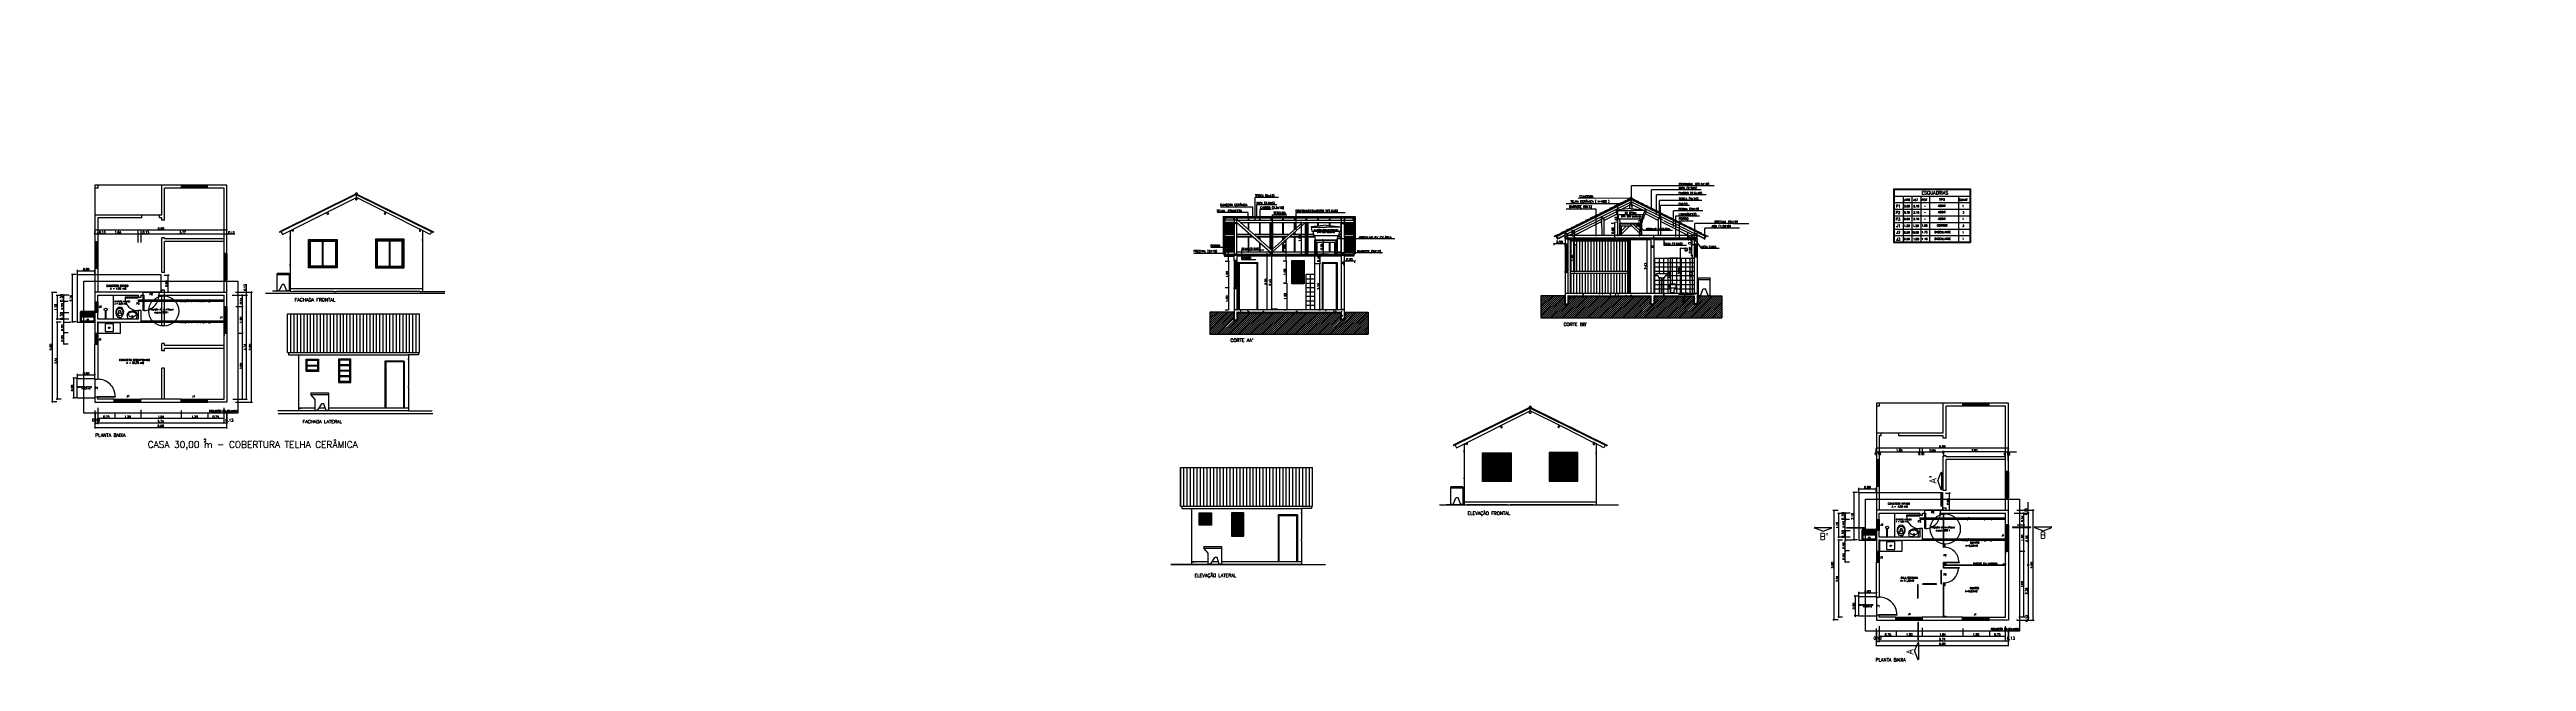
# Model space of a CAD drawing. Extents: x -43 to 70, y -5 to 23.
import ezdxf
from ezdxf.enums import TextEntityAlignment as Align

# ---------------------------------------------------------------- set-up
doc = ezdxf.new("R2010")
doc.units = 0
doc.header["$LTSCALE"] = 20
for name, pattern in [('BORDER2', [0.875, 0.25, -0.125, 0.25, -0.125, 0, -0.125]), ('DASHDOT', [1, 0.5, -0.25, 0, -0.25]), ('DASHED2', [0.375, 0.25, -0.125]), ('HIDDEN2', [0.1875, 0.125, -0.0625]), ('HIDDENX2', [0.75, 0.5, -0.25])]:
    doc.linetypes.add(name, pattern=pattern)
doc.layers.get('0').update_dxf_attribs({"color": 5, "linetype": 'CONTINUOUS'})
doc.layers.get('DEFPOINTS').update_dxf_attribs({"linetype": 'CONTINUOUS'})
for name, color, linetype in [('AZULEJOS', 30, 'CONTINUOUS'), ('BASE', 1, 'CONTINUOUS'), ('CAIXADÁGUA', 244, 'CONTINUOUS'), ('CALÇADA', 244, 'CONTINUOUS'), ('CONCRETO', 5, 'CONTINUOUS'), ('CONTRAPIS', 1, 'CONTINUOUS'), ('CORTE', 244, 'CONTINUOUS'), ('COTAS', 244, 'CONTINUOUS'), ('FACHADAFRONTAL', 1, 'CONTINUOUS'), ('FACHADALATERAL', 1, 'CONTINUOUS'), ('HACHURAS', 30, 'CONTINUOUS'), ('JANELA', 5, 'CONTINUOUS'), ('LINHAGROSSA', 7, 'CONTINUOUS'), ('LOUÇA', 5, 'CONTINUOUS'), ('MADEIRAME', 30, 'CONTINUOUS'), ('MADEIRAMENTO', 244, 'CONTINUOUS'), ('PAREDE', 7, 'CONTINUOUS'), ('PORTA2', 30, 'CONTINUOUS'), ('PORTAS', 1, 'CONTINUOUS'), ('PROJPAR', 11, 'DASHED2'), ('PROJTELH', 30, 'HIDDEN2'), ('SETA', 3, 'CONTINUOUS'), ('TELHA', 5, 'CONTINUOUS'), ('TEXTO', 1, 'CONTINUOUS'), ('TEXTO2', 30, 'CONTINUOUS'), ('VERGA', 244, 'CONTINUOUS'), ('VISTAL', 30, 'CONTINUOUS'), ('VISTAP', 244, 'CONTINUOUS')]:
    doc.layers.add(name, color=color, linetype=linetype)
doc.styles.add('ROMANC', font='romanc')
doc.dimstyles.new('ISO-25', dxfattribs={"dimscale": 0.8, "dimtxt": 0.12, "dimasz": 0.06, "dimexe": 0.05, "dimexo": 0.5, "dimgap": 0.02, "dimtad": 1, "dimtoh": 1, "dimzin": 1, "dimtxsty": 'ROMANC', "dimblk1": 'OBLIQUE', "dimblk2": 'OBLIQUE', "dimsah": 1, "dimcen": 0.12, "dimclrd": 244, "dimclre": 244, "dimclrt": 244, "dimazin": 3, "dimtfac": 1, "dimtdec": 4, "dimtmove": 0, "dimatfit": 3, "dimtvp": 1, "dimtolj": 1, "dimtzin": 0})

# ---------------------------------------------------------------- blocks, each defined once
blk = doc.blocks.new('*X2')
at = {"color": 0}
for p, q in [((24.03, 9.04), (24.04, 9.05)), ((24.03, 9.04), (24.04, 9.04)), ((24.03, 9.04), (24.03, 9.04)), ((24.03, 9.04), (24.03, 9.04)), ((24.03, 9.04), (24.03, 9.04)), ((24.03, 9.04), (24.03, 9.04)), ((24.03, 9.02), (24.03, 9.02)), ((24.04, 9.04), (24.04, 9.05)), ((24.04, 9.04), (24.04, 9.05)), ((24.04, 9.04), (24.04, 9.05)), ((24.04, 9.05), (24.04, 9.05)), ((24.04, 9.04), (24.04, 9.04)), ((24.04, 9.02), (24.04, 9.02)), ((24.04, 9.02), (24.04, 9.02)), ((24.05, 9.05), (24.05, 9.05)), ((24.05, 9.04), (24.05, 9.04)), ((24.05, 9.02), (24.05, 9.02)), ((24.06, 9.05), (24.06, 9.05)), ((24.06, 9.04), (24.06, 9.04)), ((24.07, 9.04), (24.07, 9.04)), ((24.07, 9.03), (24.07, 9.03)), ((24.07, 9.02), (24.07, 9.02)), ((24.07, 9.02), (24.07, 9.02)), ((24.07, 9.02), (24.07, 9.02)), ((24.08, 9.04), (24.08, 9.04)), ((24.08, 9.04), (24.08, 9.04)), ((24.08, 9.04), (24.08, 9.04)), ((24.08, 9.04), (24.08, 9.04)), ((24.08, 9.02), (24.08, 9.02)), ((24.08, 9.02), (24.08, 9.02)), ((24.08, 9.02), (24.08, 9.02)), ((24.09, 9.05), (24.09, 9.05)), ((24.09, 9.02), (24.09, 9.02)), ((24.1, 9.03), (24.11, 9.04)), ((24.1, 9.04), (24.1, 9.04)), ((24.1, 9.04), (24.1, 9.04)), ((24.1, 9.04), (24.1, 9.04)), ((24.1, 9.03), (24.11, 9.03)), ((24.11, 9.05), (24.11, 9.05)), ((24.11, 9.05), (24.11, 9.05)), ((24.11, 9.03), (24.11, 9.04)), ((24.11, 9.03), (24.11, 9.03)), ((24.11, 9.02), (24.11, 9.02)), ((24.12, 9.05), (24.12, 9.05)), ((24.12, 9.04), (24.12, 9.04)), ((24.12, 9.04), (24.12, 9.03)), ((24.12, 9.03), (24.12, 9.04)), ((24.12, 9.04), (24.12, 9.04)), ((24.12, 9.04), (24.12, 9.03)), ((24.12, 9.03), (24.12, 9.04)), ((24.12, 9.03), (24.12, 9.03)), ((24.13, 9.05), (24.13, 9.05)), ((24.13, 9.04), (24.13, 9.04)), ((24.14, 9.05), (24.14, 9.05)), ((24.14, 9.04), (24.14, 9.04)), ((24.14, 9.03), (24.14, 9.03)), ((24.14, 9.02), (24.14, 9.02)), ((24.14, 9.01), (24.14, 9.01)), ((24.14, 9.01), (24.14, 9.01)), ((24.15, 9.05), (24.15, 9.05)), ((24.15, 9.01), (24.16, 9.01)), ((24.15, 9.01), (24.16, 9.01)), ((24.15, 9.01), (24.15, 9.01)), ((24.16, 9.03), (24.16, 9.03)), ((24.16, 9.01), (24.16, 9.01)), ((24.03, 8.78), (24.03, 8.78)), ((24.03, 8.78), (24.03, 8.77)), ((24.03, 8.77), (24.03, 8.78)), ((24.03, 8.76), (24.03, 8.76)), ((24.03, 8.74), (24.03, 8.74)), ((24.04, 8.78), (24.04, 8.78)), ((24.04, 8.78), (24.04, 8.78)), ((24.04, 8.78), (24.04, 8.78)), ((24.04, 8.78), (24.04, 8.78)), ((24.04, 8.76), (24.04, 8.76)), ((24.04, 8.76), (24.04, 8.76)), ((24.04, 8.75), (24.04, 8.75)), ((24.04, 8.74), (24.04, 8.74)), ((24.05, 8.77), (24.05, 8.77)), ((24.06, 8.78), (24.06, 8.78)), ((24.06, 8.76), (24.06, 8.76)), ((24.06, 8.74), (24.06, 8.74)), ((24.07, 8.78), (24.07, 8.78)), ((24.07, 8.78), (24.07, 8.78)), ((24.07, 8.77), (24.07, 8.77)), ((24.08, 8.77), (24.07, 8.77)), ((24.07, 8.77), (24.08, 8.77)), ((24.07, 8.77), (24.07, 8.77)), ((24.07, 8.76), (24.07, 8.76)), ((24.07, 8.75), (24.07, 8.75)), ((24.07, 8.75), (24.07, 8.75)), ((24.07, 8.75), (24.07, 8.75)), ((24.07, 8.74), (24.07, 8.74)), ((24.07, 8.74), (24.07, 8.74)), ((24.08, 8.77), (24.09, 8.78)), ((24.08, 8.77), (24.09, 8.77)), ((24.08, 8.77), (24.08, 8.77)), ((24.08, 8.76), (24.08, 8.76)), ((24.08, 8.75), (24.08, 8.75)), ((24.09, 8.77), (24.09, 8.78)), ((24.09, 8.78), (24.09, 8.78)), ((24.1, 8.79), (24.1, 8.79)), ((24.1, 8.77), (24.1, 8.77)), ((24.1, 8.77), (24.1, 8.77)), ((24.1, 8.75), (24.1, 8.75)), ((24.1, 8.74), (24.1, 8.74)), ((24.1, 8.74), (24.1, 8.74)), ((24.11, 8.77), (24.11, 8.77)), ((24.11, 8.76), (24.11, 8.76)), ((24.12, 8.77), (24.12, 8.77)), ((24.12, 8.77), (24.12, 8.77)), ((24.12, 8.77), (24.12, 8.77)), ((24.12, 8.77), (24.12, 8.77)), ((24.12, 8.74), (24.12, 8.74)), ((24.13, 8.77), (24.13, 8.77)), ((24.13, 8.77), (24.13, 8.77)), ((24.13, 8.77), (24.13, 8.77)), ((24.13, 8.77), (24.13, 8.77)), ((24.13, 8.77), (24.13, 8.77)), ((24.13, 8.76), (24.14, 8.76)), ((24.13, 8.76), (24.14, 8.76)), ((24.13, 8.75), (24.13, 8.75)), ((24.13, 8.74), (24.13, 8.74)), ((24.14, 8.78), (24.14, 8.78)), ((24.14, 8.77), (24.14, 8.77)), ((24.14, 8.76), (24.14, 8.76)), ((24.14, 8.75), (24.14, 8.75)), ((24.14, 8.74), (24.14, 8.74)), ((24.15, 8.77), (24.15, 8.77)), ((24.15, 8.77), (24.15, 8.77)), ((24.15, 8.75), (24.16, 8.75)), ((24.15, 8.75), (24.15, 8.74)), ((24.15, 8.74), (24.16, 8.75))]:
    blk.add_line(p, q, dxfattribs=at)
blk = doc.blocks.new('*X3')
at = {"color": 0}
for p, q in [((27.93, 9.05), (27.93, 9.05)), ((27.93, 9.02), (27.94, 9.03)), ((27.93, 9.03), (27.93, 9.03)), ((27.93, 9.01), (27.94, 9.02)), ((27.93, 9.02), (27.94, 9.02)), ((27.93, 9.01), (27.94, 9.01)), ((27.94, 9.04), (27.94, 9.05)), ((27.94, 9.04), (27.94, 9.05)), ((27.94, 9.05), (27.94, 9.05)), ((27.94, 9.04), (27.94, 9.04)), ((27.94, 9.02), (27.94, 9.03)), ((27.94, 9.03), (27.94, 9.03)), ((27.94, 9.01), (27.94, 9.02)), ((27.94, 9.01), (27.94, 9.01)), ((27.94, 9.01), (27.94, 9.01)), ((27.95, 9.05), (27.95, 9.05)), ((27.95, 9.03), (27.95, 9.03)), ((27.95, 9.01), (27.95, 9.01)), ((27.95, 9.01), (27.95, 9.01)), ((27.95, 9.01), (27.95, 9.01)), ((27.96, 9.04), (27.96, 9.04)), ((27.96, 9.04), (27.96, 9.04)), ((27.97, 9.05), (27.97, 9.06)), ((27.97, 9.05), (27.97, 9.06)), ((27.97, 9.05), (27.97, 9.05)), ((27.97, 9.05), (27.97, 9.05)), ((27.97, 9.04), (27.97, 9.04)), ((27.97, 9.03), (27.97, 9.03)), ((27.97, 9.01), (27.97, 9.01)), ((27.97, 9.01), (27.97, 9.01)), ((27.98, 9.04), (27.99, 9.04)), ((27.98, 9.04), (27.99, 9.04)), ((27.98, 9.01), (27.98, 9.01)), ((27.98, 9.01), (27.98, 9.01)), ((27.98, 9.01), (27.98, 9.01)), ((27.98, 9.01), (27.98, 9.01)), ((27.99, 9.04), (27.99, 9.04)), ((27.99, 9.04), (27.99, 9.04)), ((27.99, 9.04), (27.99, 9.04)), ((27.99, 9.02), (27.99, 9.02)), ((28, 9.05), (28, 9.05)), ((28, 9.03), (28.01, 9.04)), ((28, 9.04), (28, 9.04)), ((28, 9.03), (28.01, 9.03)), ((28, 9.02), (28, 9.02)), ((28.01, 9.05), (28.01, 9.05)), ((28.01, 9.05), (28.02, 9.05)), ((28.02, 9.05), (28.01, 9.05)), ((28.01, 9.03), (28.01, 9.04)), ((28.01, 9.02), (28.01, 9.02)), ((28.01, 9.01), (28.01, 9.01)), ((28.02, 9.04), (28.02, 9.04)), ((28.02, 9.03), (28.02, 9.03)), ((28.02, 9.02), (28.02, 9.02)), ((28.02, 9.02), (28.02, 9.02)), ((28.02, 9.02), (28.02, 9.02)), ((28.02, 9.01), (28.02, 9.01)), ((28.02, 9.01), (28.02, 9.01)), ((28.03, 9.05), (28.03, 9.05)), ((28.03, 9.04), (28.03, 9.04)), ((28.03, 9.04), (28.03, 9.04)), ((28.03, 9.02), (28.03, 9.02)), ((28.03, 9.02), (28.03, 9.02)), ((28.04, 9.05), (28.04, 9.05)), ((28.04, 9.01), (28.04, 9.01)), ((28.05, 9.05), (28.06, 9.05)), ((28.05, 9.05), (28.06, 9.05)), ((28.05, 9.04), (28.05, 9.04)), ((28.05, 9.02), (28.05, 9.02)), ((28.06, 9.03), (28.06, 9.03)), ((27.93, 8.64), (27.93, 8.64)), ((27.93, 8.64), (27.93, 8.64)), ((27.94, 8.69), (27.94, 8.69)), ((27.94, 8.67), (27.94, 8.67)), ((27.94, 8.65), (27.94, 8.65)), ((27.94, 8.65), (27.94, 8.64)), ((27.94, 8.64), (27.94, 8.65)), ((27.95, 8.68), (27.95, 8.68)), ((27.95, 8.67), (27.95, 8.67)), ((27.95, 8.67), (27.95, 8.67)), ((27.95, 8.66), (27.95, 8.66)), ((27.96, 8.65), (27.96, 8.66)), ((27.96, 8.65), (27.96, 8.66)), ((27.96, 8.66), (27.96, 8.66)), ((27.96, 8.65), (27.96, 8.65)), ((27.96, 8.64), (27.96, 8.64)), ((27.97, 8.65), (27.97, 8.65)), ((27.98, 8.68), (27.98, 8.68)), ((27.98, 8.68), (27.98, 8.68)), ((27.98, 8.67), (27.98, 8.67)), ((27.98, 8.66), (27.98, 8.66)), ((27.98, 8.64), (27.98, 8.64)), ((27.98, 8.64), (27.98, 8.64)), ((27.99, 8.67), (27.99, 8.67)), ((27.99, 8.67), (27.99, 8.66)), ((27.99, 8.66), (27.99, 8.67)), ((27.99, 8.67), (27.99, 8.67)), ((27.99, 8.65), (27.99, 8.65)), ((28, 8.67), (28, 8.67)), ((28, 8.67), (28, 8.67)), ((28, 8.65), (28, 8.65)), ((28, 8.65), (28, 8.65)), ((28, 8.65), (28, 8.65)), ((28, 8.64), (28, 8.64)), ((28.01, 8.67), (28.01, 8.67)), ((28.01, 8.66), (28.01, 8.66)), ((28.01, 8.65), (28.01, 8.65)), ((28.01, 8.64), (28.01, 8.64)), ((28.02, 8.69), (28.02, 8.69)), ((28.02, 8.68), (28.02, 8.68)), ((28.02, 8.68), (28.02, 8.68)), ((28.02, 8.65), (28.02, 8.65)), ((28.02, 8.64), (28.03, 8.64)), ((28.02, 8.64), (28.03, 8.64)), ((28.03, 8.67), (28.03, 8.67)), ((28.03, 8.64), (28.03, 8.64)), ((28.04, 8.69), (28.04, 8.69)), ((28.04, 8.69), (28.04, 8.68)), ((28.04, 8.68), (28.04, 8.69)), ((28.04, 8.67), (28.04, 8.67)), ((28.04, 8.65), (28.05, 8.65)), ((28.04, 8.65), (28.05, 8.65)), ((28.04, 8.65), (28.04, 8.65)), ((28.05, 8.67), (28.05, 8.67)), ((28.05, 8.66), (28.05, 8.66)), ((28.05, 8.65), (28.05, 8.65)), ((28.05, 8.65), (28.05, 8.65))]:
    blk.add_line(p, q, dxfattribs=at)
blk = doc.blocks.new('*X4')
at = {"color": 0}
for p, q in [((17.6, 10.32), (17.6, 10.32)), ((17.6, 10.31), (17.61, 10.31)), ((17.6, 10.31), (17.61, 10.31)), ((17.6, 10.29), (17.6, 10.29)), ((17.6, 10.29), (17.6, 10.28)), ((17.6, 10.28), (17.6, 10.29)), ((17.6, 10.29), (17.6, 10.29)), ((17.6, 10.27), (17.6, 10.27)), ((17.61, 10.31), (17.61, 10.31)), ((17.61, 10.31), (17.61, 10.31)), ((17.61, 10.3), (17.61, 10.3)), ((17.61, 10.29), (17.61, 10.29)), ((17.61, 10.28), (17.61, 10.28)), ((17.62, 10.31), (17.62, 10.32)), ((17.62, 10.31), (17.62, 10.32)), ((17.62, 10.31), (17.62, 10.31)), ((17.62, 10.31), (17.62, 10.31)), ((17.62, 10.31), (17.62, 10.31)), ((17.62, 10.29), (17.62, 10.29)), ((17.62, 10.27), (17.63, 10.27)), ((17.62, 10.27), (17.63, 10.27)), ((17.63, 10.29), (17.63, 10.29)), ((17.63, 10.27), (17.63, 10.27)), ((17.64, 10.31), (17.64, 10.31)), ((17.64, 10.31), (17.64, 10.31)), ((17.64, 10.29), (17.64, 10.29)), ((17.64, 10.28), (17.64, 10.28)), ((17.64, 10.27), (17.64, 10.27)), ((17.65, 10.31), (17.65, 10.31)), ((17.65, 10.31), (17.65, 10.3)), ((17.65, 10.3), (17.65, 10.31)), ((17.65, 10.31), (17.65, 10.31)), ((17.65, 10.29), (17.65, 10.29)), ((17.66, 10.31), (17.66, 10.31)), ((17.66, 10.31), (17.66, 10.31)), ((17.66, 10.31), (17.66, 10.31)), ((17.66, 10.31), (17.66, 10.31)), ((17.66, 10.31), (17.66, 10.31)), ((17.66, 10.29), (17.66, 10.29)), ((17.67, 10.32), (17.67, 10.32)), ((17.67, 10.3), (17.67, 10.3)), ((17.67, 10.3), (17.67, 10.3)), ((17.67, 10.3), (17.67, 10.3)), ((17.67, 10.3), (17.67, 10.3)), ((17.67, 10.29), (17.67, 10.29)), ((17.67, 10.28), (17.67, 10.28)), ((17.67, 10.27), (17.67, 10.27)), ((17.67, 10.27), (17.67, 10.27)), ((17.67, 10.27), (17.67, 10.27)), ((17.68, 10.32), (17.68, 10.32)), ((17.68, 10.31), (17.68, 10.31)), ((17.68, 10.29), (17.68, 10.29)), ((17.68, 10.28), (17.69, 10.28)), ((17.68, 10.28), (17.69, 10.28)), ((17.68, 10.27), (17.68, 10.27)), ((17.69, 10.31), (17.69, 10.31)), ((17.69, 10.28), (17.69, 10.28)), ((17.7, 10.32), (17.7, 10.32)), ((17.7, 10.31), (17.71, 10.31)), ((17.7, 10.31), (17.71, 10.31)), ((17.7, 10.3), (17.7, 10.3)), ((17.7, 10.3), (17.7, 10.3)), ((17.7, 10.28), (17.7, 10.28)), ((17.7, 10.28), (17.7, 10.28)), ((17.71, 10.32), (17.71, 10.32)), ((17.71, 10.31), (17.71, 10.31)), ((17.71, 10.29), (17.71, 10.29)), ((17.71, 10.27), (17.71, 10.27)), ((17.72, 10.31), (17.72, 10.31)), ((17.72, 10.3), (17.72, 10.3))]:
    blk.add_line(p, q, dxfattribs=at)
blk = doc.blocks.new('_OBLIQUE')
at = {"color": 0, "linetype": 'BYBLOCK'}
blk.add_line((-0.5, -0.5), (0.5, 0.5), dxfattribs=at)
blk = doc.blocks.new('*X6')
at = {"color": 0, "linetype": 'CONTINUOUS'}
for p, q in [((32.04, 14.16), (32.04, 14.16)), ((32.04, 14.14), (32.04, 14.14)), ((32.04, 14.13), (32.04, 14.13)), ((32.04, 13.87), (32.04, 13.87)), ((32.05, 14.16), (32.05, 14.16)), ((32.05, 14.15), (32.05, 14.15)), ((32.05, 14.15), (32.05, 14.15)), ((32.05, 14.13), (32.05, 14.13)), ((32.05, 13.9), (32.05, 13.9)), ((32.05, 13.89), (32.05, 13.89)), ((32.05, 13.87), (32.05, 13.87)), ((32.05, 13.86), (32.05, 13.86)), ((32.06, 14.13), (32.07, 14.14)), ((32.06, 14.13), (32.07, 14.13)), ((32.05, 14.12), (32.05, 14.12)), ((32.06, 13.89), (32.06, 13.89)), ((32.06, 13.87), (32.07, 13.87)), ((32.06, 13.87), (32.07, 13.87)), ((32.06, 13.87), (32.06, 13.87)), ((32.07, 14.16), (32.07, 14.16)), ((32.07, 14.16), (32.07, 14.16)), ((32.07, 14.16), (32.07, 14.16)), ((32.07, 14.16), (32.07, 14.16)), ((32.07, 14.15), (32.07, 14.15)), ((32.07, 14.15), (32.07, 14.15)), ((32.07, 14.13), (32.07, 14.14)), ((32.07, 14.14), (32.07, 14.14)), ((32.07, 14.12), (32.07, 14.12)), ((32.07, 13.89), (32.08, 13.89)), ((32.07, 13.89), (32.08, 13.89)), ((32.07, 13.87), (32.07, 13.87)), ((32.07, 13.87), (32.07, 13.87)), ((32.08, 14.15), (32.08, 14.15)), ((32.08, 14.13), (32.08, 14.13)), ((32.08, 13.89), (32.08, 13.89)), ((32.08, 13.87), (32.08, 13.87)), ((32.08, 13.86), (32.08, 13.86)), ((32.09, 14.17), (32.09, 14.17)), ((32.09, 14.15), (32.09, 14.15)), ((32.09, 14.13), (32.09, 14.13)), ((32.09, 13.9), (32.09, 13.9)), ((32.09, 13.9), (32.09, 13.9)), ((32.09, 13.89), (32.09, 13.89)), ((32.09, 13.87), (32.09, 13.87)), ((32.09, 13.87), (32.09, 13.87)), ((32.09, 13.87), (32.09, 13.87)), ((32.1, 14.17), (32.1, 14.17)), ((32.1, 14.16), (32.1, 14.16)), ((32.1, 14.15), (32.1, 14.15)), ((32.1, 14.13), (32.1, 14.13)), ((32.1, 13.87), (32.1, 13.87)), ((32.1, 13.85), (32.1, 13.85)), ((32.1, 13.85), (32.1, 13.85)), ((32.11, 14.15), (32.11, 14.16)), ((32.11, 14.15), (32.11, 14.16)), ((32.11, 14.15), (32.12, 14.16)), ((32.11, 14.15), (32.11, 14.15)), ((32.11, 14.15), (32.12, 14.15)), ((32.11, 14.15), (32.11, 14.15)), ((32.11, 14.14), (32.11, 14.14)), ((32.11, 13.9), (32.11, 13.9)), ((32.11, 13.89), (32.12, 13.89)), ((32.11, 13.89), (32.12, 13.89)), ((32.11, 13.88), (32.11, 13.88)), ((32.11, 13.86), (32.11, 13.86)), ((32.12, 14.17), (32.12, 14.17)), ((32.12, 14.17), (32.12, 14.17)), ((32.12, 14.17), (32.12, 14.17)), ((32.12, 14.15), (32.12, 14.16)), ((32.12, 14.14), (32.12, 14.14)), ((32.12, 13.89), (32.12, 13.89)), ((32.12, 13.89), (32.12, 13.89)), ((32.12, 13.89), (32.12, 13.89)), ((32.12, 13.89), (32.12, 13.89)), ((32.12, 13.89), (32.12, 13.89)), ((32.12, 13.87), (32.12, 13.87)), ((32.12, 13.87), (32.12, 13.87)), ((32.12, 13.85), (32.12, 13.85)), ((32.13, 14.16), (32.13, 14.16)), ((32.13, 14.15), (32.13, 14.15)), ((32.13, 14.14), (32.13, 14.14)), ((32.13, 14.13), (32.13, 14.13)), ((32.13, 13.9), (32.13, 13.9)), ((32.13, 13.87), (32.13, 13.87)), ((32.14, 14.16), (32.14, 14.16)), ((32.14, 14.15), (32.14, 14.15)), ((32.14, 13.86), (32.14, 13.86)), ((32.14, 13.86), (32.14, 13.86)), ((32.15, 14.16), (32.15, 14.16)), ((32.15, 14.15), (32.15, 14.15)), ((32.15, 14.15), (32.16, 14.15)), ((32.16, 14.15), (32.15, 14.15)), ((32.15, 14.14), (32.15, 14.14)), ((32.15, 14.13), (32.15, 14.13)), ((32.15, 14.13), (32.15, 14.13)), ((32.15, 14.13), (32.15, 14.13)), ((32.15, 13.89), (32.16, 13.9)), ((32.15, 13.9), (32.15, 13.9)), ((32.15, 13.9), (32.15, 13.9)), ((32.15, 13.89), (32.16, 13.89)), ((32.15, 13.88), (32.15, 13.88)), ((32.15, 13.88), (32.15, 13.88)), ((32.15, 13.86), (32.15, 13.87)), ((32.15, 13.86), (32.15, 13.87)), ((32.15, 13.86), (32.15, 13.86)), ((32.15, 13.86), (32.15, 13.86)), ((32.15, 13.86), (32.15, 13.86)), ((32.15, 13.86), (32.15, 13.86)), ((32.16, 14.16), (32.16, 14.16)), ((32.16, 14.14), (32.16, 14.14)), ((32.16, 14.14), (32.16, 14.14)), ((32.16, 13.89), (32.16, 13.9)), ((32.16, 13.88), (32.16, 13.89)), ((32.16, 13.88), (32.16, 13.89)), ((32.16, 13.88), (32.16, 13.88)), ((32.16, 13.88), (32.16, 13.88)), ((32.17, 14.17), (32.17, 14.17)), ((32.17, 14.17), (32.17, 14.17)), ((32.17, 13.88), (32.17, 13.88)), ((32.17, 13.87), (32.17, 13.87)), ((32.04, 13.35), (32.04, 13.35)), ((32.04, 13.33), (32.04, 13.33)), ((32.04, 13.31), (32.04, 13.31)), ((32.04, 13.31), (32.04, 13.31)), ((32.05, 13.33), (32.05, 13.33)), ((32.05, 13.31), (32.05, 13.32)), ((32.06, 13.31), (32.05, 13.32)), ((32.05, 13.31), (32.06, 13.31)), ((32.05, 13.31), (32.05, 13.31)), ((32.06, 13.34), (32.06, 13.34)), ((32.06, 13.34), (32.06, 13.33)), ((32.06, 13.33), (32.06, 13.34)), ((32.06, 13.34), (32.06, 13.34)), ((32.06, 13.33), (32.06, 13.33)), ((32.06, 13.31), (32.06, 13.31)), ((32.06, 13.31), (32.06, 13.31)), ((32.07, 13.35), (32.07, 13.35)), ((32.07, 13.33), (32.07, 13.33)), ((32.07, 13.31), (32.07, 13.31)), ((32.07, 13.31), (32.07, 13.31)), ((32.08, 13.33), (32.08, 13.33)), ((32.08, 13.31), (32.08, 13.31)), ((32.08, 13.31), (32.08, 13.31)), ((32.09, 13.34), (32.09, 13.34)), ((32.09, 13.33), (32.09, 13.33)), ((32.09, 13.3), (32.09, 13.3)), ((32.1, 13.34), (32.1, 13.34)), ((32.1, 13.33), (32.1, 13.33)), ((32.1, 13.32), (32.1, 13.32)), ((32.1, 13.31), (32.1, 13.31)), ((32.1, 13.31), (32.1, 13.31)), ((32.1, 13.31), (32.1, 13.31)), ((32.1, 13.31), (32.1, 13.31)), ((32.1, 13.31), (32.1, 13.31)), ((32.1, 13.31), (32.1, 13.31)), ((32.1, 13.31), (32.1, 13.31)), ((32.1, 13.3), (32.1, 13.3)), ((32.1, 13.3), (32.1, 13.3)), ((32.11, 13.31), (32.11, 13.31)), ((32.12, 13.34), (32.12, 13.34)), ((32.12, 13.32), (32.12, 13.32)), ((32.13, 13.35), (32.13, 13.35)), ((32.13, 13.35), (32.13, 13.35)), ((32.13, 13.35), (32.13, 13.35)), ((32.13, 13.34), (32.13, 13.34)), ((32.13, 13.34), (32.13, 13.34)), ((32.13, 13.32), (32.13, 13.32)), ((32.13, 13.32), (32.13, 13.32)), ((32.13, 13.3), (32.13, 13.3)), ((32.14, 13.34), (32.14, 13.34)), ((32.14, 13.33), (32.14, 13.33)), ((32.14, 13.31), (32.14, 13.31)), ((32.14, 13.31), (32.14, 13.31)), ((32.14, 13.31), (32.14, 13.31)), ((32.15, 13.34), (32.15, 13.34)), ((32.15, 13.33), (32.15, 13.33)), ((32.15, 13.33), (32.15, 13.33)), ((32.15, 13.33), (32.15, 13.33)), ((32.15, 13.31), (32.15, 13.31)), ((32.16, 13.35), (32.16, 13.35)), ((32.16, 13.34), (32.16, 13.34)), ((32.16, 13.34), (32.16, 13.34)), ((32.16, 13.32), (32.16, 13.32)), ((32.16, 13.32), (32.16, 13.32)), ((32.16, 13.31), (32.16, 13.31)), ((32.16, 13.3), (32.16, 13.3)), ((32.16, 13.3), (32.16, 13.3))]:
    blk.add_line(p, q, dxfattribs=at)
blk = doc.blocks.new('*X7')
at = {"color": 0, "linetype": 'CONTINUOUS'}
for p, q in [((11.13, 11.9), (11.13, 11.9)), ((11.13, 11.9), (11.13, 11.9)), ((11.13, 11.89), (11.13, 11.89)), ((11.13, 11.86), (11.13, 11.86)), ((11.14, 11.9), (11.14, 11.91)), ((11.15, 11.9), (11.14, 11.91)), ((11.14, 11.9), (11.15, 11.9)), ((11.14, 11.89), (11.14, 11.89)), ((11.14, 11.87), (11.15, 11.87)), ((11.14, 11.87), (11.15, 11.86)), ((11.15, 11.91), (11.15, 11.91)), ((11.15, 11.89), (11.15, 11.89)), ((11.15, 11.86), (11.15, 11.87)), ((11.15, 11.87), (11.15, 11.87)), ((11.15, 11.87), (11.15, 11.87)), ((11.15, 11.87), (11.15, 11.87)), ((11.16, 11.91), (11.16, 11.91)), ((11.16, 11.91), (11.16, 11.91)), ((11.16, 11.91), (11.16, 11.91)), ((11.16, 11.9), (11.16, 11.9)), ((11.16, 11.9), (11.16, 11.9)), ((11.16, 11.87), (11.16, 11.87)), ((11.17, 11.9), (11.17, 11.9)), ((11.17, 11.89), (11.17, 11.89)), ((11.17, 11.87), (11.17, 11.87)), ((11.18, 11.9), (11.19, 11.9)), ((11.18, 11.9), (11.19, 11.9)), ((11.18, 11.9), (11.18, 11.9)), ((11.18, 11.9), (11.18, 11.9)), ((11.18, 11.88), (11.18, 11.88)), ((11.18, 11.87), (11.18, 11.87)), ((11.19, 11.91), (11.2, 11.91)), ((11.19, 11.91), (11.2, 11.91)), ((11.19, 11.9), (11.19, 11.9)), ((11.19, 11.9), (11.19, 11.9)), ((11.19, 11.88), (11.2, 11.89)), ((11.19, 11.88), (11.2, 11.88)), ((11.19, 11.88), (11.19, 11.88)), ((11.2, 11.91), (11.2, 11.91)), ((11.2, 11.91), (11.2, 11.91)), ((11.2, 11.9), (11.2, 11.9)), ((11.2, 11.88), (11.2, 11.89)), ((11.2, 11.89), (11.2, 11.89)), ((11.2, 11.88), (11.2, 11.88)), ((11.21, 11.9), (11.21, 11.9)), ((11.21, 11.88), (11.21, 11.88)), ((11.21, 11.86), (11.21, 11.86)), ((11.22, 11.89), (11.22, 11.89)), ((11.22, 11.88), (11.22, 11.88)), ((11.23, 11.89), (11.23, 11.9)), ((11.23, 11.89), (11.23, 11.9)), ((11.23, 11.89), (11.23, 11.89)), ((11.23, 11.89), (11.23, 11.89)), ((11.24, 11.9), (11.25, 11.91)), ((11.24, 11.91), (11.24, 11.91)), ((11.24, 11.9), (11.25, 11.9)), ((11.24, 11.9), (11.24, 11.9)), ((11.24, 11.88), (11.24, 11.88)), ((11.24, 11.88), (11.24, 11.88)), ((11.24, 11.88), (11.24, 11.88)), ((11.24, 11.86), (11.24, 11.86)), ((11.24, 11.86), (11.24, 11.86)), ((11.25, 11.9), (11.25, 11.91)), ((11.25, 11.91), (11.25, 11.91)), ((11.25, 11.89), (11.25, 11.89)), ((11.25, 11.87), (11.25, 11.87)), ((11.25, 11.86), (11.25, 11.86))]:
    blk.add_line(p, q, dxfattribs=at)
blk = doc.blocks.new('*X8')
at = {"color": 0, "linetype": 'CONTINUOUS'}
for p, q in [((11.12, 14.81), (11.13, 14.82)), ((11.12, 14.81), (11.13, 14.81)), ((11.13, 14.85), (11.13, 14.85)), ((11.13, 14.85), (11.13, 14.85)), ((11.13, 14.85), (11.13, 14.85)), ((11.13, 14.83), (11.13, 14.83)), ((11.13, 14.83), (11.13, 14.83)), ((11.13, 14.81), (11.13, 14.82)), ((11.13, 14.81), (11.13, 14.81)), ((11.13, 14.81), (11.13, 14.81)), ((11.14, 14.83), (11.14, 14.83)), ((11.14, 14.81), (11.14, 14.81)), ((11.15, 14.83), (11.15, 14.84)), ((11.16, 14.83), (11.15, 14.84)), ((11.15, 14.83), (11.16, 14.83)), ((11.15, 14.83), (11.15, 14.83)), ((11.15, 14.82), (11.15, 14.82)), ((11.15, 14.81), (11.15, 14.81)), ((11.16, 14.85), (11.16, 14.85)), ((11.16, 14.84), (11.16, 14.84)), ((11.16, 14.82), (11.16, 14.82)), ((11.16, 14.81), (11.16, 14.81)), ((11.17, 14.83), (11.18, 14.83)), ((11.17, 14.83), (11.18, 14.83)), ((11.17, 14.83), (11.17, 14.83)), ((11.17, 14.8), (11.17, 14.8)), ((11.17, 14.8), (11.17, 14.8)), ((11.18, 14.83), (11.18, 14.83)), ((11.18, 14.82), (11.18, 14.82)), ((11.18, 14.81), (11.18, 14.81)), ((11.19, 14.85), (11.19, 14.85)), ((11.19, 14.84), (11.19, 14.84)), ((11.19, 14.84), (11.19, 14.84)), ((11.19, 14.83), (11.2, 14.83)), ((11.19, 14.83), (11.2, 14.83)), ((11.19, 14.82), (11.19, 14.82)), ((11.19, 14.82), (11.19, 14.82)), ((11.19, 14.81), (11.19, 14.81)), ((11.19, 14.81), (11.19, 14.81)), ((11.2, 14.83), (11.2, 14.83)), ((11.21, 14.84), (11.21, 14.84)), ((11.21, 14.84), (11.21, 14.84)), ((11.21, 14.82), (11.21, 14.82)), ((11.21, 14.82), (11.21, 14.82)), ((11.21, 14.81), (11.21, 14.81)), ((11.21, 14.81), (11.21, 14.81)), ((11.21, 14.81), (11.21, 14.81)), ((11.22, 14.85), (11.22, 14.85)), ((11.22, 14.84), (11.22, 14.84)), ((11.22, 14.83), (11.22, 14.83)), ((11.22, 14.82), (11.22, 14.82)), ((11.22, 14.81), (11.22, 14.81)), ((11.22, 14.8), (11.22, 14.8)), ((11.23, 14.85), (11.23, 14.85)), ((11.23, 14.85), (11.23, 14.85)), ((11.23, 14.84), (11.23, 14.84)), ((11.24, 14.84), (11.24, 14.84)), ((11.24, 14.82), (11.24, 14.83)), ((11.24, 14.82), (11.24, 14.83)), ((11.24, 14.82), (11.24, 14.82)), ((11.24, 14.81), (11.24, 14.81)), ((11.25, 14.85), (11.25, 14.85)), ((11.25, 14.85), (11.25, 14.85)), ((11.25, 14.83), (11.25, 14.83)), ((11.25, 14.82), (11.25, 14.82)), ((11.25, 14.81), (11.25, 14.81)), ((11.25, 14.8), (11.25, 14.8))]:
    blk.add_line(p, q, dxfattribs=at)
blk = doc.blocks.new('*X10')
at = {"color": 0, "linetype": 'CONTINUOUS'}
for p, q in [((26.17, 12.65), (26.17, 12.65)), ((26.17, 12.63), (26.17, 12.63)), ((26.17, 12.63), (26.17, 12.63)), ((26.17, 12.63), (26.17, 12.63)), ((26.17, 12.63), (26.17, 12.63)), ((26.17, 12.62), (26.17, 12.62)), ((26.17, 12.62), (26.17, 12.62)), ((26.17, 12.61), (26.17, 12.61)), ((26.19, 12.64), (26.19, 12.64)), ((26.19, 12.63), (26.19, 12.63)), ((26.19, 12.61), (26.19, 12.61)), ((26.2, 12.65), (26.2, 12.65)), ((26.2, 12.63), (26.2, 12.63)), ((26.2, 12.62), (26.2, 12.62)), ((26.2, 12.61), (26.2, 12.61)), ((26.2, 12.6), (26.21, 12.6)), ((26.21, 12.64), (26.21, 12.65)), ((26.21, 12.64), (26.21, 12.65)), ((26.21, 12.64), (26.21, 12.64)), ((26.21, 12.63), (26.21, 12.63)), ((26.21, 12.63), (26.21, 12.63)), ((26.21, 12.63), (26.21, 12.63)), ((26.21, 12.63), (26.21, 12.63)), ((26.21, 12.62), (26.21, 12.62)), ((26.21, 12.6), (26.21, 12.6)), ((26.21, 12.6), (26.21, 12.6)), ((26.22, 12.65), (26.22, 12.65)), ((26.22, 12.63), (26.22, 12.63)), ((26.22, 12.63), (26.22, 12.63)), ((26.22, 12.62), (26.22, 12.62)), ((26.23, 12.63), (26.23, 12.63)), ((26.23, 12.62), (26.23, 12.62)), ((26.23, 12.61), (26.23, 12.61)), ((26.23, 12.61), (26.23, 12.61)), ((26.24, 12.65), (26.24, 12.65)), ((26.24, 12.63), (26.24, 12.63)), ((26.24, 12.62), (26.25, 12.62)), ((26.24, 12.62), (26.24, 12.62)), ((26.24, 12.62), (26.25, 12.62)), ((26.25, 12.62), (26.25, 12.63)), ((26.26, 12.62), (26.25, 12.63)), ((26.25, 12.63), (26.25, 12.63)), ((26.25, 12.63), (26.25, 12.63)), ((26.25, 12.62), (26.26, 12.62)), ((26.26, 12.64), (26.26, 12.64)), ((26.26, 12.62), (26.26, 12.62)), ((26.26, 12.62), (26.26, 12.62)), ((26.26, 12.62), (26.26, 12.62)), ((26.27, 12.61), (26.27, 12.61)), ((26.28, 12.64), (26.28, 12.64)), ((26.28, 12.63), (26.28, 12.63)), ((26.28, 12.63), (26.28, 12.63)), ((26.28, 12.61), (26.28, 12.61)), ((26.29, 12.64), (26.3, 12.64)), ((26.29, 12.64), (26.29, 12.64)), ((26.29, 12.64), (26.3, 12.64)), ((26.29, 12.64), (26.29, 12.64)), ((26.29, 12.63), (26.29, 12.63)), ((26.29, 12.62), (26.3, 12.62)), ((26.29, 12.62), (26.3, 12.62)), ((26.29, 12.62), (26.29, 12.62)), ((26.29, 12.62), (26.29, 12.62)), ((26.29, 12.6), (26.29, 12.6)), ((26.3, 12.62), (26.3, 12.62))]:
    blk.add_line(p, q, dxfattribs=at)
blk = doc.blocks.new('*X12')
at = {"color": 0, "linetype": 'DASHED2'}
for p, q in [((144.79, 79.14), (144.8, 79.14)), ((144.81, 79.12), (144.83, 79.14)), ((144.84, 79.12), (144.84, 79.12))]:
    blk.add_line(p, q, dxfattribs=at)
blk = doc.blocks.new('*X15')
at = {"color": 0, "linetype": 'DASHED2'}
for p, q in [((142.81, 77.54), (142.81, 77.55)), ((142.81, 77.5), (142.83, 77.53))]:
    blk.add_line(p, q, dxfattribs=at)
blk = doc.blocks.new('*X14')
at = {"color": 0, "linetype": 'DASHED2'}
for p, q in [((142.79, 77.52), (142.8, 77.54)), ((142.79, 77.49), (142.8, 77.5)), ((142.79, 77.45), (142.8, 77.47)), ((142.79, 77.42), (142.8, 77.43)), ((142.79, 77.38), (142.8, 77.39))]:
    blk.add_line(p, q, dxfattribs=at)
blk = doc.blocks.new('*X11')
at = {"color": 0, "linetype": 'DASHED2'}
for p, q in [((144.16, 77.69), (144.21, 77.74)), ((144.16, 77.72), (144.17, 77.74)), ((144.16, 77.65), (144.21, 77.7)), ((144.18, 77.64), (144.21, 77.67))]:
    blk.add_line(p, q, dxfattribs=at)
blk = doc.blocks.new('*X16')
at = {"color": 0}
for p, q in [((183.81, 118.62), (183.86, 118.67)), ((183.81, 118.65), (183.83, 118.67)), ((183.81, 118.58), (183.86, 118.63)), ((183.83, 118.57), (183.86, 118.6))]:
    blk.add_line(p, q, dxfattribs=at)
blk = doc.blocks.new('*X13')
at = {"color": 0, "linetype": 'DASHED2'}
for p, q in [((146.44, 78.98), (146.47, 79.02)), ((146.44, 79.01), (146.44, 79.02)), ((146.44, 78.94), (146.49, 78.99)), ((146.44, 78.92), (146.49, 78.96)), ((146.48, 78.92), (146.49, 78.92))]:
    blk.add_line(p, q, dxfattribs=at)
blk = doc.blocks.new('*X17')
at = {"color": 0, "linetype": 'CONTINUOUS'}
for p, q in [((410.2, -7.6), (410.22, -7.57)), ((410.25, -7.6), (410.27, -7.57)), ((410.3, -7.6), (410.33, -7.57)), ((410.36, -7.6), (410.37, -7.58)), ((410.37, -7.58), (410.38, -7.57)), ((410.41, -7.6), (410.43, -7.57)), ((410.46, -7.6), (410.49, -7.57)), ((410.51, -7.6), (410.54, -7.57)), ((410.57, -7.59), (410.59, -7.57)), ((410.57, -7.6), (410.57, -7.59)), ((410.62, -7.6), (410.65, -7.57)), ((410.67, -7.6), (410.7, -7.57)), ((410.73, -7.6), (410.75, -7.57)), ((410.78, -7.6), (410.8, -7.57)), ((410.83, -7.6), (410.86, -7.57)), ((410.89, -7.6), (410.91, -7.57)), ((410.94, -7.6), (410.96, -7.57)), ((410.99, -7.6), (411.02, -7.57)), ((411.05, -7.6), (411.07, -7.57)), ((411.1, -7.6), (411.12, -7.57)), ((411.15, -7.6), (411.17, -7.58))]:
    blk.add_line(p, q, dxfattribs=at)
blk = doc.blocks.new('*X20')
at = {"color": 0, "linetype": 'CONTINUOUS'}
for p, q in [((12.8, 14.85), (12.82, 14.87)), ((12.8, 14.81), (12.85, 14.86)), ((12.8, 14.78), (12.85, 14.83)), ((12.83, 14.77), (12.85, 14.79))]:
    blk.add_line(p, q, dxfattribs=at)
blk = doc.blocks.new('*X21')
at = {"color": 0, "linetype": 'CONTINUOUS'}
for p, q in [((14.8, 14.06), (14.83, 14.08)), ((14.84, 14.06), (14.86, 14.08)), ((14.87, 14.06), (14.9, 14.08)), ((14.91, 14.06), (14.93, 14.08)), ((14.94, 14.06), (14.97, 14.08)), ((14.98, 14.06), (15, 14.08)), ((15.01, 14.06), (15.04, 14.08)), ((15.05, 14.06), (15.07, 14.08)), ((15.08, 14.06), (15.11, 14.08)), ((15.12, 14.06), (15.14, 14.08)), ((15.15, 14.06), (15.18, 14.08)), ((15.19, 14.06), (15.21, 14.08)), ((15.22, 14.06), (15.25, 14.08)), ((15.26, 14.06), (15.29, 14.08)), ((15.3, 14.06), (15.32, 14.08)), ((15.33, 14.06), (15.36, 14.08)), ((15.37, 14.06), (15.39, 14.08)), ((15.4, 14.06), (15.43, 14.08)), ((15.44, 14.06), (15.46, 14.08)), ((15.47, 14.06), (15.5, 14.08)), ((15.51, 14.06), (15.53, 14.08)), ((15.54, 14.06), (15.57, 14.08)), ((15.58, 14.06), (15.6, 14.08)), ((15.61, 14.06), (15.64, 14.08)), ((15.65, 14.06), (15.67, 14.08)), ((15.68, 14.06), (15.71, 14.08)), ((15.72, 14.06), (15.74, 14.08)), ((15.76, 14.06), (15.78, 14.08)), ((15.79, 14.06), (15.81, 14.08))]:
    blk.add_line(p, q, dxfattribs=at)
blk = doc.blocks.new('*X18')
at = {"color": 0, "linetype": 'CONTINUOUS'}
for p, q in [((14.84, 13.48), (14.9, 13.53)), ((14.84, 13.51), (14.87, 13.53)), ((14.84, 13.44), (14.9, 13.5)), ((14.86, 13.43), (14.9, 13.47)), ((14.9, 13.43), (14.9, 13.44))]:
    blk.add_line(p, q, dxfattribs=at)
blk = doc.blocks.new('*X22')
at = {"color": 0, "linetype": 'CONTINUOUS'}
for p, q in [((14.84, 13.48), (14.9, 13.53)), ((14.84, 13.51), (14.87, 13.53)), ((14.84, 13.44), (14.9, 13.5)), ((14.86, 13.43), (14.9, 13.47)), ((14.9, 13.43), (14.9, 13.44))]:
    blk.add_line(p, q, dxfattribs=at)
blk = doc.blocks.new('*X23')
at = {"color": 0, "linetype": 'CONTINUOUS'}
for p, q in [((14.4, 14.82), (14.45, 14.87)), ((14.4, 14.86), (14.42, 14.87)), ((14.4, 14.79), (14.45, 14.84)), ((14.42, 14.77), (14.45, 14.8))]:
    blk.add_line(p, q, dxfattribs=at)
blk = doc.blocks.new('*D24')
at = {"color": 244, "linetype": 'BYBLOCK'}
for p, q in [((13.97, 14.87), (14.13, 14.87)), ((14.17, 14.87), (14.17, 13.43)), ((13.96, 13.43), (14.13, 13.43))]:
    blk.add_line(p, q, dxfattribs=at)
at = {"layer": 'DEFPOINTS', "color": 0, "linetype": 'BYBLOCK'}
for p in [(14.37, 14.87), (14.17, 13.43), (14.36, 13.43)]:
    blk.add_point(p, dxfattribs=at)
at = {"color": 244, "linetype": 'BYBLOCK', "xscale": 0.048, "yscale": 0.048, "zscale": 0.048}
for p, rotation in [((14.17, 14.87), 90), ((14.17, 13.43), 270)]:
    blk.add_blockref('_OBLIQUE', p, dxfattribs=dict(at, rotation=rotation))
at = {"color": 244, "linetype": 'BYBLOCK', "insert": (14.11, 14.15), "char_height": 0.096, "attachment_point": 5, "rotation": 90, "style": 'ROMANC'}
blk.add_mtext('\\A1;{1.53}', dxfattribs=at)
blk = doc.blocks.new('*D25')
at = {"color": 244, "linetype": 'BYBLOCK'}
for p, q in [((28.27, 14.84), (28.37, 14.84)), ((28.41, 14.84), (28.41, 14.17)), ((28.27, 14.17), (28.37, 14.17))]:
    blk.add_line(p, q, dxfattribs=at)
at = {"layer": 'DEFPOINTS', "color": 0, "linetype": 'BYBLOCK'}
for p in [(28.67, 14.84), (28.41, 14.17), (28.67, 14.17)]:
    blk.add_point(p, dxfattribs=at)
at = {"color": 244, "linetype": 'BYBLOCK', "xscale": 0.048, "yscale": 0.048, "zscale": 0.048}
for p, rotation in [((28.41, 14.84), 90), ((28.41, 14.17), 270)]:
    blk.add_blockref('_OBLIQUE', p, dxfattribs=dict(at, rotation=rotation))
at = {"color": 244, "linetype": 'BYBLOCK', "insert": (28.34, 14.5), "char_height": 0.096, "attachment_point": 5, "rotation": 90, "style": 'ROMANC'}
blk.add_mtext('\\A1;0.66', dxfattribs=at)
blk = doc.blocks.new('*D26')
at = {"color": 244, "linetype": 'BYBLOCK'}
for p, q in [((15.03, 14.08), (15.13, 14.08)), ((15.17, 14.08), (15.17, 13.43)), ((15.03, 13.43), (15.13, 13.43))]:
    blk.add_line(p, q, dxfattribs=at)
at = {"layer": 'DEFPOINTS', "color": 0, "linetype": 'BYBLOCK'}
for p in [(15.43, 14.08), (15.17, 13.43), (15.43, 13.43)]:
    blk.add_point(p, dxfattribs=at)
at = {"color": 244, "linetype": 'BYBLOCK', "xscale": 0.048, "yscale": 0.048, "zscale": 0.048}
for p, rotation in [((15.17, 14.08), 90), ((15.17, 13.43), 270)]:
    blk.add_blockref('_OBLIQUE', p, dxfattribs=dict(at, rotation=rotation))
at = {"color": 244, "linetype": 'BYBLOCK', "insert": (15.11, 13.76), "char_height": 0.096, "attachment_point": 5, "rotation": 90, "style": 'ROMANC'}
blk.add_mtext('\\A1;{0.66}', dxfattribs=at)
blk = doc.blocks.new('*D27')
at = {"color": 244, "linetype": 'BYBLOCK'}
for p, q in [((10.73, 11.91), (10.84, 11.91)), ((10.88, 11.91), (10.88, 10.9)), ((10.72, 10.9), (10.84, 10.9))]:
    blk.add_line(p, q, dxfattribs=at)
at = {"layer": 'DEFPOINTS', "color": 0, "linetype": 'BYBLOCK'}
for p in [(11.13, 11.91), (10.88, 10.9), (11.12, 10.9)]:
    blk.add_point(p, dxfattribs=at)
at = {"color": 244, "linetype": 'BYBLOCK', "xscale": 0.048, "yscale": 0.048, "zscale": 0.048}
for p, rotation in [((10.88, 11.91), 90), ((10.88, 10.9), 270)]:
    blk.add_blockref('_OBLIQUE', p, dxfattribs=dict(at, rotation=rotation))
at = {"color": 244, "linetype": 'BYBLOCK', "insert": (10.81, 11.4), "char_height": 0.096, "attachment_point": 5, "rotation": 90, "style": 'ROMANC'}
blk.add_mtext('\\A1;{1.00}', dxfattribs=at)
blk = doc.blocks.new('*D28')
at = {"color": 244, "linetype": 'BYBLOCK'}
for p, q in [((10.72, 13.11), (10.84, 13.11)), ((10.88, 13.11), (10.88, 11.91)), ((10.72, 11.91), (10.84, 11.91))]:
    blk.add_line(p, q, dxfattribs=at)
at = {"layer": 'DEFPOINTS', "color": 0, "linetype": 'BYBLOCK'}
for p in [(11.12, 13.11), (10.88, 11.91), (11.12, 11.91)]:
    blk.add_point(p, dxfattribs=at)
at = {"color": 244, "linetype": 'BYBLOCK', "xscale": 0.048, "yscale": 0.048, "zscale": 0.048}
for p, rotation in [((10.88, 13.11), 90), ((10.88, 11.91), 270)]:
    blk.add_blockref('_OBLIQUE', p, dxfattribs=dict(at, rotation=rotation))
at = {"color": 244, "linetype": 'BYBLOCK', "insert": (10.81, 12.51), "char_height": 0.096, "attachment_point": 5, "rotation": 90, "style": 'ROMANC'}
blk.add_mtext('\\A1;1.20', dxfattribs=at)
blk = doc.blocks.new('*D29')
at = {"color": 244, "linetype": 'BYBLOCK'}
for p, q in [((10.88, 13.43), (10.88, 13.8)), ((10.73, 13.43), (10.84, 13.43)), ((10.73, 13.11), (10.84, 13.11)), ((10.88, 13.11), (10.88, 13.43))]:
    blk.add_line(p, q, dxfattribs=at)
at = {"layer": 'DEFPOINTS', "color": 0, "linetype": 'BYBLOCK'}
for p in [(10.88, 13.43), (11.13, 13.43), (11.13, 13.11)]:
    blk.add_point(p, dxfattribs=at)
at = {"color": 244, "linetype": 'BYBLOCK', "xscale": 0.048, "yscale": 0.048, "zscale": 0.048}
for p, rotation in [((10.88, 13.43), 90), ((10.88, 13.11), 270)]:
    blk.add_blockref('_OBLIQUE', p, dxfattribs=dict(at, rotation=rotation))
at = {"color": 244, "linetype": 'BYBLOCK', "insert": (10.81, 13.64), "char_height": 0.096, "attachment_point": 5, "rotation": 90, "style": 'ROMANC'}
blk.add_mtext('\\A1;{0.30}', dxfattribs=at)
blk = doc.blocks.new('*D31')
at = {"color": 244, "linetype": 'BYBLOCK'}
for p, q in [((13.5, 13.43), (13.5, 14.1)), ((13.37, 13.43), (13.46, 13.43)), ((13.37, 13.12), (13.46, 13.12)), ((13.5, 13.12), (13.5, 13.43))]:
    blk.add_line(p, q, dxfattribs=at)
at = {"layer": 'DEFPOINTS', "color": 0, "linetype": 'BYBLOCK'}
for p in [(13.5, 13.43), (13.77, 13.43), (13.77, 13.12)]:
    blk.add_point(p, dxfattribs=at)
at = {"color": 244, "linetype": 'BYBLOCK', "xscale": 0.048, "yscale": 0.048, "zscale": 0.048}
for p, rotation in [((13.5, 13.43), 90), ((13.5, 13.12), 270)]:
    blk.add_blockref('_OBLIQUE', p, dxfattribs=dict(at, rotation=rotation))
at = {"color": 244, "linetype": 'BYBLOCK', "insert": (13.44, 13.79), "char_height": 0.096, "attachment_point": 5, "rotation": 90, "style": 'ROMANC'}
blk.add_mtext('\\A1;{0.300.31}', dxfattribs=at)
blk = doc.blocks.new('*D32')
at = {"color": 244, "linetype": 'BYBLOCK'}
for p, q in [((13.37, 12.11), (13.48, 12.11)), ((13.52, 12.11), (13.52, 10.91)), ((13.37, 10.91), (13.48, 10.91))]:
    blk.add_line(p, q, dxfattribs=at)
at = {"layer": 'DEFPOINTS', "color": 0, "linetype": 'BYBLOCK'}
for p in [(13.77, 12.11), (13.52, 10.91), (13.77, 10.91)]:
    blk.add_point(p, dxfattribs=at)
at = {"color": 244, "linetype": 'BYBLOCK', "xscale": 0.048, "yscale": 0.048, "zscale": 0.048}
for p, rotation in [((13.52, 12.11), 90), ((13.52, 10.91), 270)]:
    blk.add_blockref('_OBLIQUE', p, dxfattribs=dict(at, rotation=rotation))
at = {"color": 244, "linetype": 'BYBLOCK', "insert": (13.45, 11.51), "char_height": 0.096, "attachment_point": 5, "rotation": 90, "style": 'ROMANC'}
blk.add_mtext('\\A1;1.20', dxfattribs=at)
blk = doc.blocks.new('*D33')
at = {"color": 244, "linetype": 'BYBLOCK'}
for p, q in [((13.35, 13.12), (13.46, 13.12)), ((13.5, 13.12), (13.5, 12.12)), ((13.37, 12.12), (13.46, 12.12))]:
    blk.add_line(p, q, dxfattribs=at)
at = {"layer": 'DEFPOINTS', "color": 0, "linetype": 'BYBLOCK'}
for p in [(13.75, 13.12), (13.5, 12.12), (13.77, 12.12)]:
    blk.add_point(p, dxfattribs=at)
at = {"color": 244, "linetype": 'BYBLOCK', "xscale": 0.048, "yscale": 0.048, "zscale": 0.048}
for p, rotation in [((13.5, 13.12), 90), ((13.5, 12.12), 270)]:
    blk.add_blockref('_OBLIQUE', p, dxfattribs=dict(at, rotation=rotation))
at = {"color": 244, "linetype": 'BYBLOCK', "insert": (13.44, 12.62), "char_height": 0.096, "attachment_point": 5, "rotation": 90, "style": 'ROMANC'}
blk.add_mtext('\\A1;1.00', dxfattribs=at)
blk = doc.blocks.new('*D34')
at = {"color": 244, "linetype": 'BYBLOCK'}
for p, q in [((14.88, 13.01), (14.99, 13.01)), ((15.03, 13.43), (15.03, 13.01)), ((15.42, 13.43), (15.07, 13.43))]:
    blk.add_line(p, q, dxfattribs=at)
at = {"layer": 'DEFPOINTS', "color": 0, "linetype": 'BYBLOCK'}
for p in [(15.02, 13.43), (15.03, 13.01), (15.28, 13.01)]:
    blk.add_point(p, dxfattribs=at)
at = {"color": 244, "linetype": 'BYBLOCK', "xscale": 0.048, "yscale": 0.048, "zscale": 0.048}
for p, rotation in [((15.03, 13.43), 90), ((15.03, 13.01), 270)]:
    blk.add_blockref('_OBLIQUE', p, dxfattribs=dict(at, rotation=rotation))
at = {"color": 244, "linetype": 'BYBLOCK', "insert": (14.97, 13.22), "char_height": 0.096, "attachment_point": 5, "rotation": 90, "style": 'ROMANC'}
blk.add_mtext('\\A1;{0.40}', dxfattribs=at)
blk = doc.blocks.new('*D35')
at = {"color": 244, "linetype": 'BYBLOCK'}
for p, q in [((14.77, 13.01), (14.99, 13.01)), ((15.03, 10.91), (15.03, 13.01)), ((14.77, 10.91), (14.99, 10.91))]:
    blk.add_line(p, q, dxfattribs=at)
at = {"layer": 'DEFPOINTS', "color": 0, "linetype": 'BYBLOCK'}
for p in [(15.03, 13.01), (15.17, 13.01), (15.17, 10.91)]:
    blk.add_point(p, dxfattribs=at)
at = {"color": 244, "linetype": 'BYBLOCK', "xscale": 0.048, "yscale": 0.048, "zscale": 0.048}
for p, rotation in [((15.03, 13.01), 90), ((15.03, 10.91), 270)]:
    blk.add_blockref('_OBLIQUE', p, dxfattribs=dict(at, rotation=rotation))
at = {"color": 244, "linetype": 'BYBLOCK', "insert": (14.97, 11.96), "char_height": 0.096, "attachment_point": 5, "rotation": 90, "style": 'ROMANC'}
blk.add_mtext('\\A1;2.10', dxfattribs=at)
blk = doc.blocks.new('*D36')
at = {"color": 244, "linetype": 'BYBLOCK'}
for p, q in [((16.12, 13.12), (16.62, 13.12)), ((16.12, 12.93), (16.12, 13.08)), ((16.62, 13.04), (16.62, 13.08))]:
    blk.add_line(p, q, dxfattribs=at)
at = {"layer": 'DEFPOINTS', "color": 0, "linetype": 'BYBLOCK'}
for p in [(16.12, 13.33), (16.62, 13.44), (16.62, 13.12)]:
    blk.add_point(p, dxfattribs=at)
at = {"color": 244, "linetype": 'BYBLOCK', "xscale": 0.048, "yscale": 0.048, "zscale": 0.048, "rotation": 180}
blk.add_blockref('_OBLIQUE', (16.12, 13.12), dxfattribs=at)
at = {"color": 244, "linetype": 'BYBLOCK', "xscale": 0.048, "yscale": 0.048, "zscale": 0.048}
blk.add_blockref('_OBLIQUE', (16.62, 13.12), dxfattribs=at)
at = {"color": 244, "linetype": 'BYBLOCK', "insert": (16.37, 13.19), "char_height": 0.096, "attachment_point": 5, "style": 'ROMANC'}
blk.add_mtext('\\A1;0.50', dxfattribs=at)
blk = doc.blocks.new('*D37')
at = {"color": 244, "linetype": 'BYBLOCK'}
for p, q in [((25.67, 13.91), (26.17, 13.91)), ((25.67, 13.84), (25.67, 13.87)), ((26.17, 13.78), (26.17, 13.87))]:
    blk.add_line(p, q, dxfattribs=at)
at = {"layer": 'DEFPOINTS', "color": 0, "linetype": 'BYBLOCK'}
for p in [(25.67, 14.24), (26.17, 14.18), (26.17, 13.91)]:
    blk.add_point(p, dxfattribs=at)
at = {"color": 244, "linetype": 'BYBLOCK', "xscale": 0.048, "yscale": 0.048, "zscale": 0.048, "rotation": 180}
blk.add_blockref('_OBLIQUE', (25.67, 13.91), dxfattribs=at)
at = {"color": 244, "linetype": 'BYBLOCK', "xscale": 0.048, "yscale": 0.048, "zscale": 0.048}
blk.add_blockref('_OBLIQUE', (26.17, 13.91), dxfattribs=at)
at = {"color": 244, "linetype": 'BYBLOCK', "insert": (25.92, 13.98), "char_height": 0.096, "attachment_point": 5, "style": 'ROMANC'}
blk.add_mtext('\\A1;0.50', dxfattribs=at)
blk = doc.blocks.new('*D38')
at = {"color": 244, "linetype": 'BYBLOCK'}
for p, q in [((26.65, 14.17), (26.55, 14.17)), ((26.65, 13.85), (26.55, 13.85)), ((26.59, 14.17), (26.59, 14.54)), ((26.59, 13.85), (26.59, 14.17))]:
    blk.add_line(p, q, dxfattribs=at)
at = {"layer": 'DEFPOINTS', "color": 0, "linetype": 'BYBLOCK'}
for p in [(26.59, 14.17), (27.05, 14.17), (27.05, 13.85)]:
    blk.add_point(p, dxfattribs=at)
at = {"color": 244, "linetype": 'BYBLOCK', "xscale": 0.048, "yscale": 0.048, "zscale": 0.048}
for p, rotation in [((26.59, 14.17), 90), ((26.59, 13.85), 270)]:
    blk.add_blockref('_OBLIQUE', p, dxfattribs=dict(at, rotation=rotation))
at = {"color": 244, "linetype": 'BYBLOCK', "insert": (26.53, 14.38), "char_height": 0.096, "attachment_point": 5, "rotation": 90, "style": 'ROMANC'}
blk.add_mtext('\\A1;{0.30}', dxfattribs=at)
blk = doc.blocks.new('*D39')
at = {"color": 244, "linetype": 'BYBLOCK'}
for p, q in [((26.65, 13.85), (26.55, 13.85)), ((26.59, 13.85), (26.59, 12.64)), ((26.64, 12.64), (26.55, 12.64))]:
    blk.add_line(p, q, dxfattribs=at)
at = {"layer": 'DEFPOINTS', "color": 0, "linetype": 'BYBLOCK'}
for p in [(27.05, 13.85), (26.59, 12.64), (27.04, 12.64)]:
    blk.add_point(p, dxfattribs=at)
at = {"color": 244, "linetype": 'BYBLOCK', "xscale": 0.048, "yscale": 0.048, "zscale": 0.048}
for p, rotation in [((26.59, 13.85), 90), ((26.59, 12.64), 270)]:
    blk.add_blockref('_OBLIQUE', p, dxfattribs=dict(at, rotation=rotation))
at = {"color": 244, "linetype": 'BYBLOCK', "insert": (26.53, 13.25), "char_height": 0.096, "attachment_point": 5, "rotation": 90, "style": 'ROMANC'}
blk.add_mtext('\\A1;1.20', dxfattribs=at)
blk = doc.blocks.new('*D42')
at = {"color": 244, "linetype": 'BYBLOCK'}
for p, q in [((31.6, 11.65), (31.6, 11.6)), ((31.6, 11.6), (31.6, 11.23)), ((31.74, 11.65), (31.64, 11.65)), ((31.74, 11.6), (31.64, 11.6))]:
    blk.add_line(p, q, dxfattribs=at)
at = {"layer": 'DEFPOINTS', "color": 0, "linetype": 'BYBLOCK'}
for p in [(31.34, 11.65), (31.34, 11.6), (31.6, 11.6)]:
    blk.add_point(p, dxfattribs=at)
at = {"color": 244, "linetype": 'BYBLOCK', "xscale": 0.048, "yscale": 0.048, "zscale": 0.048}
for p, rotation in [((31.6, 11.65), 90), ((31.6, 11.6), 270)]:
    blk.add_blockref('_OBLIQUE', p, dxfattribs=dict(at, rotation=rotation))
at = {"color": 244, "linetype": 'BYBLOCK', "insert": (31.54, 11.39), "char_height": 0.096, "attachment_point": 5, "rotation": 90, "style": 'ROMANC'}
blk.add_mtext('\\A1;{0.03}', dxfattribs=at)
blk = doc.blocks.new('*D43')
at = {"color": 244, "linetype": 'BYBLOCK'}
for p, q in [((31.98, 13.85), (31.88, 13.85)), ((31.92, 13.85), (31.92, 13.37)), ((31.98, 13.37), (31.88, 13.37))]:
    blk.add_line(p, q, dxfattribs=at)
at = {"layer": 'DEFPOINTS', "color": 0, "linetype": 'BYBLOCK'}
for p in [(32.38, 13.85), (31.92, 13.37), (32.38, 13.37)]:
    blk.add_point(p, dxfattribs=at)
at = {"color": 244, "linetype": 'BYBLOCK', "xscale": 0.048, "yscale": 0.048, "zscale": 0.048}
for p, rotation in [((31.92, 13.85), 90), ((31.92, 13.37), 270)]:
    blk.add_blockref('_OBLIQUE', p, dxfattribs=dict(at, rotation=rotation))
at = {"color": 244, "linetype": 'BYBLOCK', "insert": (31.85, 13.61), "char_height": 0.096, "attachment_point": 5, "rotation": 90, "style": 'ROMANC'}
blk.add_mtext('\\A1;{0.50}', dxfattribs=at)
blk = doc.blocks.new('*D44')
at = {"color": 244, "linetype": 'BYBLOCK'}
for p, q in [((31.98, 13.36), (31.9, 13.36)), ((31.94, 13.36), (31.94, 11.61)), ((31.98, 11.61), (31.9, 11.61))]:
    blk.add_line(p, q, dxfattribs=at)
at = {"layer": 'DEFPOINTS', "color": 0, "linetype": 'BYBLOCK'}
for p in [(32.38, 13.36), (31.94, 11.61), (32.38, 11.61)]:
    blk.add_point(p, dxfattribs=at)
at = {"color": 244, "linetype": 'BYBLOCK', "xscale": 0.048, "yscale": 0.048, "zscale": 0.048}
for p, rotation in [((31.94, 13.36), 90), ((31.94, 11.61), 270)]:
    blk.add_blockref('_OBLIQUE', p, dxfattribs=dict(at, rotation=rotation))
at = {"color": 244, "linetype": 'BYBLOCK', "insert": (31.87, 12.49), "char_height": 0.096, "attachment_point": 5, "rotation": 90, "style": 'ROMANC'}
blk.add_mtext('\\A1;{1.75}', dxfattribs=at)
blk = doc.blocks.new('*D45')
at = {"color": 244, "linetype": 'BYBLOCK'}
for p, q in [((31.42, 11.65), (31.42, 13.69)), ((31.65, 13.69), (31.46, 13.69)), ((31.57, 11.65), (31.46, 11.65))]:
    blk.add_line(p, q, dxfattribs=at)
at = {"layer": 'DEFPOINTS', "color": 0, "linetype": 'BYBLOCK'}
for p in [(31.25, 13.69), (31.42, 13.69), (31.17, 11.65)]:
    blk.add_point(p, dxfattribs=at)
at = {"color": 244, "linetype": 'BYBLOCK', "xscale": 0.048, "yscale": 0.048, "zscale": 0.048}
for p, rotation in [((31.42, 13.69), 90), ((31.42, 11.65), 270)]:
    blk.add_blockref('_OBLIQUE', p, dxfattribs=dict(at, rotation=rotation))
at = {"color": 244, "linetype": 'BYBLOCK', "insert": (31.36, 12.67), "char_height": 0.096, "attachment_point": 5, "rotation": 90, "style": 'ROMANC'}
blk.add_mtext('\\A1;{2.05}', dxfattribs=at)
blk = doc.blocks.new('*D47')
at = {"color": 244, "linetype": 'BYBLOCK'}
for p, q in [((46.31, 4.6), (40.31, 4.6)), ((40.31, 4.43), (40.31, 4.56)), ((46.31, 4.43), (46.31, 4.56))]:
    blk.add_line(p, q, dxfattribs=at)
at = {"layer": 'DEFPOINTS', "color": 0, "linetype": 'BYBLOCK'}
for p in [(40.31, 4.83), (40.31, 4.6), (46.31, 4.83)]:
    blk.add_point(p, dxfattribs=at)
at = {"color": 244, "linetype": 'BYBLOCK', "xscale": 0.048, "yscale": 0.048, "zscale": 0.048, "rotation": 180}
blk.add_blockref('_OBLIQUE', (40.31, 4.6), dxfattribs=at)
at = {"color": 244, "linetype": 'BYBLOCK', "xscale": 0.048, "yscale": 0.048, "zscale": 0.048}
blk.add_blockref('_OBLIQUE', (46.31, 4.6), dxfattribs=at)
at = {"color": 244, "linetype": 'BYBLOCK', "insert": (43.31, 4.67), "char_height": 0.096, "attachment_point": 5, "style": 'ROMANC'}
blk.add_mtext('\\A1;6.00', dxfattribs=at)
blk = doc.blocks.new('*D48')
at = {"color": 244, "linetype": 'BYBLOCK'}
for p, q in [((40.44, 4.46), (40.44, 4.48)), ((40.44, 4.44), (42.28, 4.44)), ((42.28, 4.46), (42.28, 4.48))]:
    blk.add_line(p, q, dxfattribs=at)
at = {"layer": 'DEFPOINTS', "color": 0, "linetype": 'BYBLOCK'}
for p in [(40.44, 4.06), (42.28, 4.44), (42.28, 4.06)]:
    blk.add_point(p, dxfattribs=at)
at = {"color": 244, "linetype": 'BYBLOCK', "xscale": 0.048, "yscale": 0.048, "zscale": 0.048, "rotation": 180}
blk.add_blockref('_OBLIQUE', (40.44, 4.44), dxfattribs=at)
at = {"color": 244, "linetype": 'BYBLOCK', "xscale": 0.048, "yscale": 0.048, "zscale": 0.048}
blk.add_blockref('_OBLIQUE', (42.28, 4.44), dxfattribs=at)
at = {"color": 244, "linetype": 'BYBLOCK', "insert": (41.36, 4.51), "char_height": 0.096, "attachment_point": 5, "style": 'ROMANC'}
blk.add_mtext('\\A1;1.84', dxfattribs=at)
blk = doc.blocks.new('*D49')
at = {"color": 244, "linetype": 'BYBLOCK'}
for p, q in [((40.46, -3.95), (41.22, -3.95)), ((41.22, -3.71), (41.22, -3.99))]:
    blk.add_line(p, q, dxfattribs=at)
at = {"layer": 'DEFPOINTS', "color": 0, "linetype": 'BYBLOCK'}
for p in [(40.46, -3.18), (41.22, -3.31), (41.22, -3.95)]:
    blk.add_point(p, dxfattribs=at)
at = {"color": 244, "linetype": 'BYBLOCK', "xscale": 0.048, "yscale": 0.048, "zscale": 0.048, "rotation": 180}
blk.add_blockref('_OBLIQUE', (40.46, -3.95), dxfattribs=at)
at = {"color": 244, "linetype": 'BYBLOCK', "xscale": 0.048, "yscale": 0.048, "zscale": 0.048}
blk.add_blockref('_OBLIQUE', (41.22, -3.95), dxfattribs=at)
at = {"color": 244, "linetype": 'BYBLOCK', "insert": (40.84, -3.88), "char_height": 0.096, "attachment_point": 5, "style": 'ROMANC'}
blk.add_mtext('\\A1;{0.75}', dxfattribs=at)
blk = doc.blocks.new('*D50')
at = {"color": 244, "linetype": 'BYBLOCK'}
for p, q in [((41.22, -3.95), (42.4, -3.95)), ((42.4, -3.58), (42.4, -3.99))]:
    blk.add_line(p, q, dxfattribs=at)
at = {"layer": 'DEFPOINTS', "color": 0, "linetype": 'BYBLOCK'}
for p in [(41.22, -3.31), (42.4, -3.18), (42.4, -3.95)]:
    blk.add_point(p, dxfattribs=at)
at = {"color": 244, "linetype": 'BYBLOCK', "xscale": 0.048, "yscale": 0.048, "zscale": 0.048, "rotation": 180}
blk.add_blockref('_OBLIQUE', (41.22, -3.95), dxfattribs=at)
at = {"color": 244, "linetype": 'BYBLOCK', "xscale": 0.048, "yscale": 0.048, "zscale": 0.048}
blk.add_blockref('_OBLIQUE', (42.4, -3.95), dxfattribs=at)
at = {"color": 244, "linetype": 'BYBLOCK', "insert": (41.81, -3.88), "char_height": 0.096, "attachment_point": 5, "style": 'ROMANC'}
blk.add_mtext('\\A1;{1.20}', dxfattribs=at)
blk = doc.blocks.new('*D51')
at = {"color": 244, "linetype": 'BYBLOCK'}
for p, q in [((42.4, -3.95), (44.24, -3.95)), ((44.24, -3.61), (44.24, -3.99))]:
    blk.add_line(p, q, dxfattribs=at)
at = {"layer": 'DEFPOINTS', "color": 0, "linetype": 'BYBLOCK'}
for p in [(42.4, -3.18), (44.24, -3.21), (44.24, -3.95)]:
    blk.add_point(p, dxfattribs=at)
at = {"color": 244, "linetype": 'BYBLOCK', "xscale": 0.048, "yscale": 0.048, "zscale": 0.048, "rotation": 180}
blk.add_blockref('_OBLIQUE', (42.4, -3.95), dxfattribs=at)
at = {"color": 244, "linetype": 'BYBLOCK', "xscale": 0.048, "yscale": 0.048, "zscale": 0.048}
blk.add_blockref('_OBLIQUE', (44.24, -3.95), dxfattribs=at)
at = {"color": 244, "linetype": 'BYBLOCK', "insert": (43.32, -3.88), "char_height": 0.096, "attachment_point": 5, "style": 'ROMANC'}
blk.add_mtext('\\A1;1.84', dxfattribs=at)
blk = doc.blocks.new('*D52')
at = {"color": 244, "linetype": 'BYBLOCK'}
for p, q in [((44.24, -3.95), (45.45, -3.95)), ((45.45, -3.71), (45.45, -3.99))]:
    blk.add_line(p, q, dxfattribs=at)
at = {"layer": 'DEFPOINTS', "color": 0, "linetype": 'BYBLOCK'}
for p in [(44.24, -3.21), (45.45, -3.31), (45.45, -3.95)]:
    blk.add_point(p, dxfattribs=at)
at = {"color": 244, "linetype": 'BYBLOCK', "xscale": 0.048, "yscale": 0.048, "zscale": 0.048, "rotation": 180}
blk.add_blockref('_OBLIQUE', (44.24, -3.95), dxfattribs=at)
at = {"color": 244, "linetype": 'BYBLOCK', "xscale": 0.048, "yscale": 0.048, "zscale": 0.048}
blk.add_blockref('_OBLIQUE', (45.45, -3.95), dxfattribs=at)
at = {"color": 244, "linetype": 'BYBLOCK', "insert": (44.84, -3.88), "char_height": 0.096, "attachment_point": 5, "style": 'ROMANC'}
blk.add_mtext('\\A1;1.20', dxfattribs=at)
blk = doc.blocks.new('*D53')
at = {"color": 244, "linetype": 'BYBLOCK'}
for p, q in [((45.45, -3.95), (46.17, -3.95)), ((46.17, -3.58), (46.17, -3.99))]:
    blk.add_line(p, q, dxfattribs=at)
at = {"layer": 'DEFPOINTS', "color": 0, "linetype": 'BYBLOCK'}
for p in [(45.45, -3.31), (46.17, -3.18), (46.17, -3.95)]:
    blk.add_point(p, dxfattribs=at)
at = {"color": 244, "linetype": 'BYBLOCK', "xscale": 0.048, "yscale": 0.048, "zscale": 0.048, "rotation": 180}
blk.add_blockref('_OBLIQUE', (45.45, -3.95), dxfattribs=at)
at = {"color": 244, "linetype": 'BYBLOCK', "xscale": 0.048, "yscale": 0.048, "zscale": 0.048}
blk.add_blockref('_OBLIQUE', (46.17, -3.95), dxfattribs=at)
at = {"color": 244, "linetype": 'BYBLOCK', "insert": (45.81, -3.88), "char_height": 0.096, "attachment_point": 5, "style": 'ROMANC'}
blk.add_mtext('\\A1;{0.75}', dxfattribs=at)
blk = doc.blocks.new('*D54')
at = {"color": 244, "linetype": 'BYBLOCK'}
for p, q in [((40.44, -3.49), (40.44, -4.2)), ((40.44, -4.16), (46.17, -4.16)), ((46.17, -3.49), (46.17, -4.2))]:
    blk.add_line(p, q, dxfattribs=at)
at = {"layer": 'DEFPOINTS', "color": 0, "linetype": 'BYBLOCK'}
for p in [(40.44, -3.09), (46.17, -3.09), (46.17, -4.16)]:
    blk.add_point(p, dxfattribs=at)
at = {"color": 244, "linetype": 'BYBLOCK', "xscale": 0.048, "yscale": 0.048, "zscale": 0.048, "rotation": 180}
blk.add_blockref('_OBLIQUE', (40.44, -4.16), dxfattribs=at)
at = {"color": 244, "linetype": 'BYBLOCK', "xscale": 0.048, "yscale": 0.048, "zscale": 0.048}
blk.add_blockref('_OBLIQUE', (46.17, -4.16), dxfattribs=at)
at = {"color": 244, "linetype": 'BYBLOCK', "insert": (43.31, -4.09), "char_height": 0.096, "attachment_point": 5, "style": 'ROMANC'}
blk.add_mtext('\\A1;{5.74}', dxfattribs=at)
blk = doc.blocks.new('*D55')
at = {"color": 244, "linetype": 'BYBLOCK'}
for p, q in [((40.31, -3.61), (40.31, -4.41)), ((40.31, -4.37), (46.3, -4.37)), ((46.3, -3.62), (46.3, -4.41))]:
    blk.add_line(p, q, dxfattribs=at)
at = {"layer": 'DEFPOINTS', "color": 0, "linetype": 'BYBLOCK'}
for p in [(40.31, -3.21), (46.3, -3.22), (46.3, -4.37)]:
    blk.add_point(p, dxfattribs=at)
at = {"color": 244, "linetype": 'BYBLOCK', "xscale": 0.048, "yscale": 0.048, "zscale": 0.048, "rotation": 180}
blk.add_blockref('_OBLIQUE', (40.31, -4.37), dxfattribs=at)
at = {"color": 244, "linetype": 'BYBLOCK', "xscale": 0.048, "yscale": 0.048, "zscale": 0.048}
blk.add_blockref('_OBLIQUE', (46.3, -4.37), dxfattribs=at)
at = {"color": 244, "linetype": 'BYBLOCK', "insert": (43.31, -4.31), "char_height": 0.096, "attachment_point": 5, "style": 'ROMANC'}
blk.add_mtext('\\A1;{6.00}', dxfattribs=at)
blk = doc.blocks.new('*D56')
at = {"color": 244, "linetype": 'BYBLOCK'}
for p, q in [((39.52, -2.11), (39.52, -1.94)), ((39.52, -1.98), (40.32, -1.98)), ((40.32, -2.11), (40.32, -1.94))]:
    blk.add_line(p, q, dxfattribs=at)
at = {"layer": 'DEFPOINTS', "color": 0, "linetype": 'BYBLOCK'}
for p in [(40.32, -1.98), (39.52, -2.51), (40.32, -2.51)]:
    blk.add_point(p, dxfattribs=at)
at = {"color": 244, "linetype": 'BYBLOCK', "xscale": 0.048, "yscale": 0.048, "zscale": 0.048, "rotation": 180}
blk.add_blockref('_OBLIQUE', (39.52, -1.98), dxfattribs=at)
at = {"color": 244, "linetype": 'BYBLOCK', "xscale": 0.048, "yscale": 0.048, "zscale": 0.048}
blk.add_blockref('_OBLIQUE', (40.32, -1.98), dxfattribs=at)
at = {"color": 244, "linetype": 'BYBLOCK', "insert": (39.92, -1.92), "char_height": 0.096, "attachment_point": 5, "style": 'ROMANC'}
blk.add_mtext('\\A1;0.80', dxfattribs=at)
blk = doc.blocks.new('*D57')
at = {"color": 244, "linetype": 'BYBLOCK'}
for p, q in [((39.52, -2.13), (39.31, -2.13)), ((39.35, -2.13), (39.35, -3.03)), ((39.53, -3.03), (39.31, -3.03))]:
    blk.add_line(p, q, dxfattribs=at)
at = {"layer": 'DEFPOINTS', "color": 0, "linetype": 'BYBLOCK'}
for p in [(39.92, -2.13), (39.35, -3.03), (39.93, -3.03)]:
    blk.add_point(p, dxfattribs=at)
at = {"color": 244, "linetype": 'BYBLOCK', "xscale": 0.048, "yscale": 0.048, "zscale": 0.048}
for p, rotation in [((39.35, -2.13), 90), ((39.35, -3.03), 270)]:
    blk.add_blockref('_OBLIQUE', p, dxfattribs=dict(at, rotation=rotation))
at = {"color": 244, "linetype": 'BYBLOCK', "insert": (39.29, -2.58), "char_height": 0.096, "attachment_point": 5, "rotation": 90, "style": 'ROMANC'}
blk.add_mtext('\\A1;0.90', dxfattribs=at)
blk = doc.blocks.new('*D58')
at = {"color": 244, "linetype": 'BYBLOCK'}
for p, q in [((43.46, 2.56), (43.68, 2.56)), ((43.64, 1.78), (43.64, 2.56)), ((43.47, 1.78), (43.68, 1.78))]:
    blk.add_line(p, q, dxfattribs=at)
at = {"layer": 'DEFPOINTS', "color": 0, "linetype": 'BYBLOCK'}
for p in [(43.06, 2.56), (43.64, 2.56), (43.07, 1.78)]:
    blk.add_point(p, dxfattribs=at)
at = {"color": 244, "linetype": 'BYBLOCK', "xscale": 0.048, "yscale": 0.048, "zscale": 0.048}
for p, rotation in [((43.64, 2.56), 90), ((43.64, 1.78), 270)]:
    blk.add_blockref('_OBLIQUE', p, dxfattribs=dict(at, rotation=rotation))
at = {"color": 244, "linetype": 'BYBLOCK', "insert": (43.58, 2.17), "char_height": 0.096, "attachment_point": 5, "rotation": 90, "style": 'ROMANC'}
blk.add_mtext('\\A1;{0.80}', dxfattribs=at)
blk = doc.blocks.new('*D59')
at = {"color": 244, "linetype": 'BYBLOCK'}
for p, q in [((39.51, 2.58), (39.51, 2.79)), ((39.51, 2.75), (40.31, 2.75)), ((40.31, 2.6), (40.31, 2.79))]:
    blk.add_line(p, q, dxfattribs=at)
at = {"layer": 'DEFPOINTS', "color": 0, "linetype": 'BYBLOCK'}
for p in [(40.31, 2.75), (39.51, 2.18), (40.31, 2.2)]:
    blk.add_point(p, dxfattribs=at)
at = {"color": 244, "linetype": 'BYBLOCK', "xscale": 0.048, "yscale": 0.048, "zscale": 0.048, "rotation": 180}
blk.add_blockref('_OBLIQUE', (39.51, 2.75), dxfattribs=at)
at = {"color": 244, "linetype": 'BYBLOCK', "xscale": 0.048, "yscale": 0.048, "zscale": 0.048}
blk.add_blockref('_OBLIQUE', (40.31, 2.75), dxfattribs=at)
at = {"color": 244, "linetype": 'BYBLOCK', "insert": (39.91, 2.82), "char_height": 0.096, "attachment_point": 5, "style": 'ROMANC'}
blk.add_mtext('\\A1;0.80', dxfattribs=at)
blk = doc.blocks.new('*D60')
at = {"color": 244, "linetype": 'BYBLOCK'}
for p, q in [((39.46, 2.58), (39.25, 2.58)), ((39.29, 2.58), (39.29, 0.43)), ((39.46, 0.43), (39.25, 0.43))]:
    blk.add_line(p, q, dxfattribs=at)
at = {"layer": 'DEFPOINTS', "color": 0, "linetype": 'BYBLOCK'}
for p in [(39.86, 2.58), (39.29, 0.43), (39.86, 0.43)]:
    blk.add_point(p, dxfattribs=at)
at = {"color": 244, "linetype": 'BYBLOCK', "xscale": 0.048, "yscale": 0.048, "zscale": 0.048}
for p, rotation in [((39.29, 2.58), 90), ((39.29, 0.43), 270)]:
    blk.add_blockref('_OBLIQUE', p, dxfattribs=dict(at, rotation=rotation))
at = {"color": 244, "linetype": 'BYBLOCK', "insert": (39.23, 1.5), "char_height": 0.096, "attachment_point": 5, "rotation": 90, "style": 'ROMANC'}
blk.add_mtext('\\A1;{2.16}', dxfattribs=at)
blk = doc.blocks.new('*D61')
at = {"color": 244, "linetype": 'BYBLOCK'}
for p, q in [((39.1, -0.07), (38.86, -0.07)), ((39.1, -0.58), (38.86, -0.58)), ((38.9, -0.58), (38.9, -0.07))]:
    blk.add_line(p, q, dxfattribs=at)
at = {"layer": 'DEFPOINTS', "color": 0, "linetype": 'BYBLOCK'}
for p in [(38.9, -0.07), (39.5, -0.07), (39.5, -0.58)]:
    blk.add_point(p, dxfattribs=at)
at = {"color": 244, "linetype": 'BYBLOCK', "xscale": 0.048, "yscale": 0.048, "zscale": 0.048}
for p, rotation in [((38.9, -0.07), 90), ((38.9, -0.58), 270)]:
    blk.add_blockref('_OBLIQUE', p, dxfattribs=dict(at, rotation=rotation))
at = {"color": 244, "linetype": 'BYBLOCK', "insert": (38.84, -0.33), "char_height": 0.096, "attachment_point": 5, "rotation": 90, "style": 'ROMANC'}
blk.add_mtext('\\A1;{0.50}', dxfattribs=at)
blk = doc.blocks.new('*D62')
at = {"color": 244, "linetype": 'BYBLOCK'}
for p, q in [((39.23, 0.41), (38.86, 0.41)), ((38.9, -0.07), (38.9, 0.41))]:
    blk.add_line(p, q, dxfattribs=at)
at = {"layer": 'DEFPOINTS', "color": 0, "linetype": 'BYBLOCK'}
for p in [(38.9, 0.41), (39.63, 0.41), (39.5, -0.07)]:
    blk.add_point(p, dxfattribs=at)
at = {"color": 244, "linetype": 'BYBLOCK', "xscale": 0.048, "yscale": 0.048, "zscale": 0.048}
for p, rotation in [((38.9, 0.41), 90), ((38.9, -0.07), 270)]:
    blk.add_blockref('_OBLIQUE', p, dxfattribs=dict(at, rotation=rotation))
at = {"color": 244, "linetype": 'BYBLOCK', "insert": (38.84, 0.17), "char_height": 0.096, "attachment_point": 5, "rotation": 90, "style": 'ROMANC'}
blk.add_mtext('\\A1;{0.50}', dxfattribs=at)
blk = doc.blocks.new('*D63')
at = {"color": 244, "linetype": 'BYBLOCK'}
for p, q in [((39.1, 1.35), (38.86, 1.35)), ((38.9, 0.84), (38.9, 1.35))]:
    blk.add_line(p, q, dxfattribs=at)
at = {"layer": 'DEFPOINTS', "color": 0, "linetype": 'BYBLOCK'}
for p in [(38.9, 1.35), (39.5, 1.35), (39.63, 0.84)]:
    blk.add_point(p, dxfattribs=at)
at = {"color": 244, "linetype": 'BYBLOCK', "xscale": 0.048, "yscale": 0.048, "zscale": 0.048}
for p, rotation in [((38.9, 1.35), 90), ((38.9, 0.84), 270)]:
    blk.add_blockref('_OBLIQUE', p, dxfattribs=dict(at, rotation=rotation))
at = {"color": 244, "linetype": 'BYBLOCK', "insert": (38.84, 1.13), "char_height": 0.096, "attachment_point": 5, "rotation": 90, "style": 'ROMANC'}
blk.add_mtext('\\A1;{0.50}', dxfattribs=at)
blk = doc.blocks.new('*D64')
at = {"color": 244, "linetype": 'BYBLOCK'}
for p, q in [((38.81, 1.63), (38.56, 1.63)), ((38.6, 1.63), (38.6, 0.55)), ((38.83, 0.55), (38.56, 0.55))]:
    blk.add_line(p, q, dxfattribs=at)
at = {"layer": 'DEFPOINTS', "color": 0, "linetype": 'BYBLOCK'}
for p in [(39.21, 1.63), (38.6, 0.55), (39.23, 0.55)]:
    blk.add_point(p, dxfattribs=at)
at = {"color": 244, "linetype": 'BYBLOCK', "xscale": 0.048, "yscale": 0.048, "zscale": 0.048}
for p, rotation in [((38.6, 1.63), 90), ((38.6, 0.55), 270)]:
    blk.add_blockref('_OBLIQUE', p, dxfattribs=dict(at, rotation=rotation))
at = {"color": 244, "linetype": 'BYBLOCK', "insert": (38.53, 1.09), "char_height": 0.096, "attachment_point": 5, "rotation": 90, "style": 'ROMANC'}
blk.add_mtext('\\A1;{1.10}', dxfattribs=at)
blk = doc.blocks.new('*D65')
at = {"color": 244, "linetype": 'BYBLOCK'}
for p, q in [((38.77, 0.42), (38.56, 0.42)), ((38.6, 0.42), (38.6, -3.09)), ((38.77, -3.09), (38.56, -3.09))]:
    blk.add_line(p, q, dxfattribs=at)
at = {"layer": 'DEFPOINTS', "color": 0, "linetype": 'BYBLOCK'}
for p in [(39.17, 0.42), (38.6, -3.09), (39.17, -3.09)]:
    blk.add_point(p, dxfattribs=at)
at = {"color": 244, "linetype": 'BYBLOCK', "xscale": 0.048, "yscale": 0.048, "zscale": 0.048}
for p, rotation in [((38.6, 0.42), 90), ((38.6, -3.09), 270)]:
    blk.add_blockref('_OBLIQUE', p, dxfattribs=dict(at, rotation=rotation))
at = {"color": 244, "linetype": 'BYBLOCK', "insert": (38.54, -1.34), "char_height": 0.096, "attachment_point": 5, "rotation": 90, "style": 'ROMANC'}
blk.add_mtext('\\A1;3.51', dxfattribs=at)
blk = doc.blocks.new('*D66')
at = {"color": 244, "linetype": 'BYBLOCK'}
for p, q in [((38.58, 1.76), (38.34, 1.76)), ((38.38, 1.76), (38.38, -3.21)), ((38.58, -3.21), (38.34, -3.21))]:
    blk.add_line(p, q, dxfattribs=at)
at = {"layer": 'DEFPOINTS', "color": 0, "linetype": 'BYBLOCK'}
for p in [(38.98, 1.76), (38.38, -3.21), (38.98, -3.21)]:
    blk.add_point(p, dxfattribs=at)
at = {"color": 244, "linetype": 'BYBLOCK', "xscale": 0.048, "yscale": 0.048, "zscale": 0.048}
for p, rotation in [((38.38, 1.76), 90), ((38.38, -3.21), 270)]:
    blk.add_blockref('_OBLIQUE', p, dxfattribs=dict(at, rotation=rotation))
at = {"color": 244, "linetype": 'BYBLOCK', "insert": (38.32, -0.72), "char_height": 0.096, "attachment_point": 5, "rotation": 90, "style": 'ROMANC'}
blk.add_mtext('\\A1;{5.00}', dxfattribs=at)
blk = doc.blocks.new('*D67')
at = {"color": 244, "linetype": 'BYBLOCK'}
for p, q in [((46.83, -0.09), (47.06, -0.09)), ((47.02, -3.08), (47.02, -0.09)), ((46.79, -3.08), (47.06, -3.08))]:
    blk.add_line(p, q, dxfattribs=at)
at = {"layer": 'DEFPOINTS', "color": 0, "linetype": 'BYBLOCK'}
for p in [(46.43, -0.09), (47.02, -0.09), (46.39, -3.08)]:
    blk.add_point(p, dxfattribs=at)
at = {"color": 244, "linetype": 'BYBLOCK', "xscale": 0.048, "yscale": 0.048, "zscale": 0.048}
for p, rotation in [((47.02, -0.09), 90), ((47.02, -3.08), 270)]:
    blk.add_blockref('_OBLIQUE', p, dxfattribs=dict(at, rotation=rotation))
at = {"color": 244, "linetype": 'BYBLOCK', "insert": (46.96, -1.59), "char_height": 0.096, "attachment_point": 5, "rotation": 90, "style": 'ROMANC'}
blk.add_mtext('\\A1;{3.00}', dxfattribs=at)
blk = doc.blocks.new('*D68')
at = {"color": 244, "linetype": 'BYBLOCK'}
for p, q in [((46.71, 1.12), (47.06, 1.12)), ((47.02, -0.09), (47.02, 1.12))]:
    blk.add_line(p, q, dxfattribs=at)
at = {"layer": 'DEFPOINTS', "color": 0, "linetype": 'BYBLOCK'}
for p in [(46.31, 1.12), (47.02, 1.12), (46.43, -0.09)]:
    blk.add_point(p, dxfattribs=at)
at = {"color": 244, "linetype": 'BYBLOCK', "xscale": 0.048, "yscale": 0.048, "zscale": 0.048}
for p, rotation in [((47.02, 1.12), 90), ((47.02, -0.09), 270)]:
    blk.add_blockref('_OBLIQUE', p, dxfattribs=dict(at, rotation=rotation))
at = {"color": 244, "linetype": 'BYBLOCK', "insert": (46.96, 0.52), "char_height": 0.096, "attachment_point": 5, "rotation": 90, "style": 'ROMANC'}
blk.add_mtext('\\A1;{1.20}', dxfattribs=at)
blk = doc.blocks.new('*D69')
at = {"color": 244, "linetype": 'BYBLOCK'}
for p, q in [((46.58, 1.65), (47.06, 1.65)), ((47.02, 1.12), (47.02, 1.65))]:
    blk.add_line(p, q, dxfattribs=at)
at = {"layer": 'DEFPOINTS', "color": 0, "linetype": 'BYBLOCK'}
for p in [(46.18, 1.65), (47.02, 1.65), (46.31, 1.12)]:
    blk.add_point(p, dxfattribs=at)
at = {"color": 244, "linetype": 'BYBLOCK', "xscale": 0.048, "yscale": 0.048, "zscale": 0.048}
for p, rotation in [((47.02, 1.65), 90), ((47.02, 1.12), 270)]:
    blk.add_blockref('_OBLIQUE', p, dxfattribs=dict(at, rotation=rotation))
at = {"color": 244, "linetype": 'BYBLOCK', "insert": (46.96, 1.39), "char_height": 0.096, "attachment_point": 5, "rotation": 90, "style": 'ROMANC'}
blk.add_mtext('\\A1;{0.54}', dxfattribs=at)
blk = doc.blocks.new('*D70')
at = {"color": 244, "linetype": 'BYBLOCK'}
for p, q in [((46.7, 1.78), (47.48, 1.78)), ((47.44, -3.22), (47.44, 1.78)), ((46.71, -3.22), (47.48, -3.22))]:
    blk.add_line(p, q, dxfattribs=at)
at = {"layer": 'DEFPOINTS', "color": 0, "linetype": 'BYBLOCK'}
for p in [(46.3, 1.78), (47.44, 1.78), (46.31, -3.22)]:
    blk.add_point(p, dxfattribs=at)
at = {"color": 244, "linetype": 'BYBLOCK', "xscale": 0.048, "yscale": 0.048, "zscale": 0.048}
for p, rotation in [((47.44, 1.78), 90), ((47.44, -3.22), 270)]:
    blk.add_blockref('_OBLIQUE', p, dxfattribs=dict(at, rotation=rotation))
at = {"color": 244, "linetype": 'BYBLOCK', "insert": (47.38, -0.72), "char_height": 0.096, "attachment_point": 5, "rotation": 90, "style": 'ROMANC'}
blk.add_mtext('\\A1;5.00', dxfattribs=at)
blk = doc.blocks.new('*X71')
at = {"color": 0, "linetype": 'CONTINUOUS'}
for p, q in [((10.02, 9.85), (10.97, 10.79)), ((10.02, 9.94), (10.88, 10.79)), ((10.02, 10.02), (10.79, 10.79)), ((10.02, 10.11), (10.7, 10.79)), ((10.02, 10.2), (10.62, 10.79)), ((10.02, 10.29), (10.53, 10.79)), ((10.02, 10.38), (10.44, 10.79)), ((10.02, 10.47), (10.35, 10.79)), ((10.02, 10.55), (10.26, 10.79)), ((10.02, 10.64), (10.17, 10.79)), ((10.02, 10.73), (10.09, 10.79)), ((10.05, 9.79), (11.06, 10.79)), ((10.14, 9.79), (11.09, 10.74)), ((10.23, 9.79), (11.09, 10.65)), ((10.32, 9.79), (11.09, 10.56)), ((10.41, 9.79), (11.09, 10.48)), ((10.5, 9.79), (11.11, 10.4)), ((10.58, 9.79), (11.2, 10.4)), ((10.67, 9.79), (11.65, 10.76)), ((10.76, 9.79), (11.73, 10.76)), ((10.85, 9.79), (11.82, 10.76)), ((10.94, 9.79), (11.91, 10.76)), ((11.03, 9.79), (12, 10.76)), ((11.11, 9.79), (12.09, 10.76)), ((11.2, 9.79), (12.18, 10.76)), ((11.28, 10.49), (11.56, 10.76)), ((11.28, 10.58), (11.47, 10.76)), ((11.28, 10.67), (11.38, 10.76)), ((11.28, 10.75), (11.29, 10.76)), ((11.29, 9.79), (12.26, 10.76)), ((11.38, 9.79), (12.35, 10.76)), ((11.47, 9.79), (12.44, 10.76)), ((11.56, 9.79), (12.53, 10.76)), ((11.64, 9.79), (12.62, 10.76)), ((11.73, 9.79), (12.71, 10.76)), ((11.82, 9.79), (12.8, 10.76)), ((11.91, 9.79), (12.88, 10.76)), ((12, 9.79), (12.97, 10.76)), ((12.09, 9.79), (13.06, 10.76)), ((12.18, 9.79), (13.15, 10.76)), ((12.26, 9.79), (13.24, 10.76)), ((12.35, 9.79), (13.33, 10.76)), ((12.44, 9.79), (13.41, 10.76)), ((12.53, 9.79), (13.5, 10.76)), ((12.62, 9.79), (13.59, 10.76)), ((12.71, 9.79), (13.68, 10.76)), ((12.79, 9.79), (13.77, 10.76)), ((12.88, 9.79), (13.86, 10.76)), ((12.97, 9.79), (13.94, 10.76)), ((13.06, 9.79), (14.03, 10.76)), ((13.15, 9.79), (14.12, 10.76)), ((13.24, 9.79), (14.21, 10.76)), ((13.32, 9.79), (14.3, 10.76)), ((13.41, 9.79), (14.39, 10.76)), ((13.5, 9.79), (14.47, 10.76)), ((13.59, 9.79), (14.56, 10.76)), ((13.68, 9.79), (14.65, 10.76)), ((13.77, 9.79), (14.74, 10.76)), ((13.85, 9.79), (14.83, 10.76)), ((13.94, 9.79), (14.92, 10.76)), ((14.03, 9.79), (15, 10.76)), ((14.12, 9.79), (15.09, 10.76)), ((14.21, 9.79), (15.18, 10.76)), ((14.3, 9.79), (15.27, 10.76)), ((14.38, 9.79), (15.36, 10.76)), ((14.47, 9.79), (15.45, 10.76)), ((14.56, 9.79), (15.54, 10.76)), ((14.65, 9.79), (15.62, 10.76)), ((14.74, 9.79), (15.71, 10.76)), ((14.83, 9.79), (15.8, 10.76)), ((14.92, 9.79), (15.89, 10.76)), ((15, 9.79), (15.96, 10.75)), ((15.09, 9.79), (15.96, 10.66)), ((15.18, 9.79), (15.96, 10.57)), ((15.27, 9.79), (15.96, 10.48)), ((15.36, 9.79), (15.97, 10.4)), ((15.45, 9.79), (16.06, 10.4)), ((15.53, 9.79), (16.15, 10.4)), ((15.62, 9.79), (16.63, 10.79)), ((15.71, 9.79), (16.71, 10.79)), ((15.8, 9.79), (16.8, 10.79)), ((15.89, 9.79), (16.89, 10.79)), ((15.98, 9.79), (16.98, 10.79)), ((16.06, 9.79), (17.07, 10.79)), ((16.15, 10.76), (16.18, 10.79)), ((16.15, 10.67), (16.27, 10.79)), ((16.15, 10.59), (16.36, 10.79)), ((16.15, 10.5), (16.45, 10.79)), ((16.15, 10.41), (16.54, 10.79)), ((16.15, 9.79), (17.16, 10.79)), ((16.24, 9.79), (17.22, 10.77)), ((16.33, 9.79), (17.22, 10.68)), ((16.42, 9.79), (17.22, 10.6)), ((16.51, 9.79), (17.22, 10.51)), ((16.59, 9.79), (17.22, 10.42)), ((16.68, 9.79), (17.22, 10.33)), ((16.77, 9.79), (17.22, 10.24)), ((16.86, 9.79), (17.22, 10.15)), ((16.95, 9.79), (17.22, 10.07)), ((17.04, 9.79), (17.22, 9.98)), ((17.12, 9.79), (17.22, 9.89)), ((17.21, 9.79), (17.22, 9.8))]:
    blk.add_line(p, q, dxfattribs=at)
blk = doc.blocks.new('*X72')
at = {"color": 0, "linetype": 'CONTINUOUS'}
for p, q in [((25.07, 10.57), (26.03, 11.53)), ((25.07, 10.66), (25.94, 11.53)), ((25.07, 10.75), (25.85, 11.53)), ((25.07, 10.84), (25.76, 11.53)), ((25.07, 10.93), (25.67, 11.53)), ((25.07, 11.01), (25.59, 11.53)), ((25.07, 11.1), (25.5, 11.53)), ((25.07, 11.19), (25.41, 11.53)), ((25.07, 11.28), (25.32, 11.53)), ((25.07, 11.37), (25.23, 11.53)), ((25.07, 11.46), (25.14, 11.53)), ((25.11, 10.53), (26.12, 11.53)), ((25.2, 10.53), (26.14, 11.47)), ((25.29, 10.53), (26.14, 11.38)), ((25.38, 10.53), (26.14, 11.29)), ((25.73, 10.53), (26.7, 11.5)), ((25.82, 10.53), (26.79, 11.5)), ((25.91, 10.53), (26.88, 11.5)), ((26, 10.53), (26.97, 11.5)), ((26.08, 10.53), (27.06, 11.5)), ((26.17, 10.53), (27.15, 11.5)), ((26.26, 10.53), (27.24, 11.5)), ((26.33, 11.21), (26.62, 11.5)), ((26.33, 11.3), (26.53, 11.5)), ((26.33, 11.39), (26.44, 11.5)), ((26.33, 11.48), (26.35, 11.5)), ((26.35, 10.53), (27.32, 11.5)), ((26.44, 10.53), (27.41, 11.5)), ((26.53, 10.53), (27.5, 11.5)), ((26.61, 10.53), (27.59, 11.5)), ((26.7, 10.53), (27.68, 11.5)), ((26.79, 10.53), (27.77, 11.5)), ((26.88, 10.53), (27.85, 11.5)), ((26.97, 10.53), (27.94, 11.5)), ((27.06, 10.53), (28.03, 11.5)), ((27.15, 10.53), (28.12, 11.5)), ((27.23, 10.53), (28.21, 11.5)), ((27.32, 10.53), (28.3, 11.5)), ((27.41, 10.53), (28.38, 11.5)), ((27.5, 10.53), (28.47, 11.5)), ((27.59, 10.53), (28.56, 11.5)), ((27.68, 10.53), (28.65, 11.5)), ((27.76, 10.53), (28.74, 11.5)), ((27.85, 10.53), (28.83, 11.5)), ((27.94, 10.53), (28.91, 11.5)), ((28.03, 10.53), (29, 11.5)), ((28.12, 10.53), (29.09, 11.5)), ((28.21, 10.53), (29.18, 11.5)), ((28.29, 10.53), (29.27, 11.5)), ((28.38, 10.53), (29.36, 11.5)), ((28.47, 10.53), (29.44, 11.5)), ((28.56, 10.53), (29.53, 11.5)), ((28.65, 10.53), (29.62, 11.5)), ((28.74, 10.53), (29.71, 11.5)), ((28.82, 10.53), (29.8, 11.5)), ((28.91, 10.53), (29.89, 11.5)), ((29, 10.53), (29.98, 11.5)), ((29.09, 10.53), (30.04, 11.48)), ((29.18, 10.53), (30.04, 11.39)), ((29.27, 10.53), (30.04, 11.3)), ((29.62, 10.53), (30.59, 11.5)), ((29.71, 10.53), (30.68, 11.5)), ((29.8, 10.53), (30.77, 11.5)), ((29.89, 10.53), (30.86, 11.5)), ((29.97, 10.53), (30.95, 11.5)), ((30.06, 10.53), (31.04, 11.5)), ((30.15, 10.53), (31.12, 11.5)), ((30.23, 11.49), (30.24, 11.5)), ((30.23, 11.4), (30.33, 11.5)), ((30.23, 11.31), (30.42, 11.5)), ((30.23, 11.22), (30.51, 11.5)), ((30.24, 10.53), (31.21, 11.5)), ((30.33, 10.53), (31.3, 11.5)), ((30.42, 10.53), (31.39, 11.5)), ((30.5, 10.53), (31.48, 11.5)), ((30.59, 10.53), (31.57, 11.5)), ((30.68, 10.53), (31.65, 11.5)), ((30.77, 10.53), (31.74, 11.5)), ((30.86, 10.53), (31.83, 11.5)), ((30.95, 10.53), (31.92, 11.5)), ((31.03, 10.53), (32.01, 11.5)), ((31.12, 10.53), (32.01, 11.41)), ((31.21, 10.53), (32.01, 11.33)), ((31.65, 10.53), (32.66, 11.53)), ((31.74, 10.53), (32.75, 11.53)), ((31.83, 10.53), (32.83, 11.53)), ((31.92, 10.53), (32.92, 11.53)), ((32.01, 10.53), (33.01, 11.53)), ((32.09, 10.53), (33.1, 11.53)), ((32.18, 10.53), (33.19, 11.53)), ((32.2, 11.52), (32.22, 11.53)), ((32.2, 11.43), (32.3, 11.53)), ((32.2, 11.34), (32.39, 11.53)), ((32.2, 11.25), (32.48, 11.53)), ((32.2, 11.16), (32.57, 11.53)), ((32.27, 10.53), (33.28, 11.53)), ((32.36, 10.53), (33.29, 11.46)), ((32.45, 10.53), (33.29, 11.37)), ((32.54, 10.53), (33.29, 11.28)), ((25.47, 10.53), (26.14, 11.2)), ((25.55, 10.53), (26.17, 11.14)), ((25.64, 10.53), (26.26, 11.14)), ((29.35, 10.53), (30.04, 11.21)), ((29.44, 10.53), (30.06, 11.14)), ((29.53, 10.53), (30.15, 11.14)), ((31.3, 10.53), (32.01, 11.24)), ((31.39, 10.53), (32.01, 11.15)), ((31.48, 10.53), (32.09, 11.14)), ((31.56, 10.53), (32.18, 11.14)), ((32.63, 10.53), (33.29, 11.2)), ((32.71, 10.53), (33.29, 11.11)), ((32.8, 10.53), (33.29, 11.02)), ((32.89, 10.53), (33.29, 10.93)), ((32.98, 10.53), (33.29, 10.84)), ((33.07, 10.53), (33.29, 10.75)), ((33.16, 10.53), (33.29, 10.66)), ((33.24, 10.53), (33.29, 10.58))]:
    blk.add_line(p, q, dxfattribs=at)
blk = doc.blocks.new('*X75')
at = {"color": 0, "linetype": 'CONTINUOUS'}
for p, q in [((8.7, 1.96), (8.7, 3.72)), ((8.85, 1.96), (8.85, 3.72)), ((9, 1.96), (9, 3.72)), ((9.15, 1.96), (9.15, 3.72)), ((9.3, 1.96), (9.3, 3.72)), ((9.45, 1.96), (9.45, 3.72)), ((9.6, 1.96), (9.6, 3.72)), ((9.75, 1.96), (9.75, 3.72)), ((9.9, 1.96), (9.9, 3.72)), ((10.05, 1.96), (10.05, 3.72)), ((10.2, 1.96), (10.2, 3.72)), ((10.35, 1.96), (10.35, 3.72)), ((10.5, 1.96), (10.5, 3.72)), ((10.65, 1.96), (10.65, 3.72)), ((10.8, 1.96), (10.8, 3.72)), ((10.95, 1.96), (10.95, 3.72)), ((11.1, 1.96), (11.1, 3.72)), ((11.25, 1.96), (11.25, 3.72)), ((11.4, 1.96), (11.4, 3.72)), ((11.55, 1.96), (11.55, 3.72)), ((11.7, 1.96), (11.7, 3.72)), ((11.85, 1.96), (11.85, 3.72)), ((12, 1.96), (12, 3.72)), ((12.15, 1.96), (12.15, 3.72)), ((12.3, 1.96), (12.3, 3.72)), ((12.45, 1.96), (12.45, 3.72)), ((12.6, 1.96), (12.6, 3.72)), ((12.75, 1.96), (12.75, 3.72)), ((12.9, 1.96), (12.9, 3.72)), ((13.05, 1.96), (13.05, 3.72)), ((13.2, 1.96), (13.2, 3.72)), ((13.35, 1.96), (13.35, 3.72)), ((13.5, 1.96), (13.5, 3.72)), ((13.65, 1.96), (13.65, 3.72)), ((13.8, 1.96), (13.8, 3.72)), ((13.95, 1.96), (13.95, 3.72)), ((14.1, 1.96), (14.1, 3.72)), ((14.25, 1.96), (14.25, 3.72)), ((14.4, 1.96), (14.4, 3.72)), ((14.55, 1.96), (14.55, 3.72))]:
    blk.add_line(p, q, dxfattribs=at)
blk = doc.blocks.new('*D95')
at = {"color": 244, "linetype": 'BYBLOCK'}
for p, q in [((-41.44, 12.5), (-41.44, 12.71)), ((-41.44, 12.67), (-40.64, 12.67)), ((-40.64, 12.52), (-40.64, 12.71))]:
    blk.add_line(p, q, dxfattribs=at)
at = {"layer": 'DEFPOINTS', "color": 0, "linetype": 'BYBLOCK'}
for p in [(-40.64, 12.67), (-41.44, 12.1), (-40.64, 12.12)]:
    blk.add_point(p, dxfattribs=at)
at = {"color": 244, "linetype": 'BYBLOCK', "xscale": 0.048, "yscale": 0.048, "zscale": 0.048, "rotation": 180}
blk.add_blockref('_OBLIQUE', (-41.44, 12.67), dxfattribs=at)
at = {"color": 244, "linetype": 'BYBLOCK', "xscale": 0.048, "yscale": 0.048, "zscale": 0.048}
blk.add_blockref('_OBLIQUE', (-40.64, 12.67), dxfattribs=at)
at = {"color": 244, "linetype": 'BYBLOCK', "insert": (-41.04, 12.74), "char_height": 0.096, "attachment_point": 5, "style": 'ROMANC'}
blk.add_mtext('\\A1;0.80', dxfattribs=at)
blk = doc.blocks.new('*D92')
at = {"color": 244, "linetype": 'BYBLOCK'}
for p, q in [((-41.44, 7.81), (-41.44, 7.98)), ((-41.44, 7.94), (-40.64, 7.94)), ((-40.64, 7.81), (-40.64, 7.98))]:
    blk.add_line(p, q, dxfattribs=at)
at = {"layer": 'DEFPOINTS', "color": 0, "linetype": 'BYBLOCK'}
for p in [(-40.64, 7.94), (-41.44, 7.41), (-40.64, 7.41)]:
    blk.add_point(p, dxfattribs=at)
at = {"color": 244, "linetype": 'BYBLOCK', "xscale": 0.048, "yscale": 0.048, "zscale": 0.048, "rotation": 180}
blk.add_blockref('_OBLIQUE', (-41.44, 7.94), dxfattribs=at)
at = {"color": 244, "linetype": 'BYBLOCK', "xscale": 0.048, "yscale": 0.048, "zscale": 0.048}
blk.add_blockref('_OBLIQUE', (-40.64, 7.94), dxfattribs=at)
at = {"color": 244, "linetype": 'BYBLOCK', "insert": (-41.04, 8), "char_height": 0.096, "attachment_point": 5, "style": 'ROMANC'}
blk.add_mtext('\\A1;0.80', dxfattribs=at)
blk = doc.blocks.new('*D102')
at = {"color": 244, "linetype": 'BYBLOCK'}
for p, q in [((-42.38, 11.68), (-42.62, 11.68)), ((-42.58, 11.68), (-42.58, 6.71)), ((-42.38, 6.71), (-42.62, 6.71))]:
    blk.add_line(p, q, dxfattribs=at)
at = {"layer": 'DEFPOINTS', "color": 0, "linetype": 'BYBLOCK'}
for p in [(-41.98, 11.68), (-42.58, 6.71), (-41.98, 6.71)]:
    blk.add_point(p, dxfattribs=at)
at = {"color": 244, "linetype": 'BYBLOCK', "xscale": 0.048, "yscale": 0.048, "zscale": 0.048}
for p, rotation in [((-42.58, 11.68), 90), ((-42.58, 6.71), 270)]:
    blk.add_blockref('_OBLIQUE', p, dxfattribs=dict(at, rotation=rotation))
at = {"color": 244, "linetype": 'BYBLOCK', "insert": (-42.64, 9.2), "char_height": 0.096, "attachment_point": 5, "rotation": 90, "style": 'ROMANC'}
blk.add_mtext('\\A1;{5.00}', dxfattribs=at)
blk = doc.blocks.new('*D100')
at = {"color": 244, "linetype": 'BYBLOCK'}
for p, q in [((-42.15, 11.55), (-42.4, 11.55)), ((-42.36, 11.55), (-42.36, 10.47)), ((-42.13, 10.47), (-42.4, 10.47))]:
    blk.add_line(p, q, dxfattribs=at)
at = {"layer": 'DEFPOINTS', "color": 0, "linetype": 'BYBLOCK'}
for p in [(-41.75, 11.55), (-42.36, 10.47), (-41.73, 10.47)]:
    blk.add_point(p, dxfattribs=at)
at = {"color": 244, "linetype": 'BYBLOCK', "xscale": 0.048, "yscale": 0.048, "zscale": 0.048}
for p, rotation in [((-42.36, 11.55), 90), ((-42.36, 10.47), 270)]:
    blk.add_blockref('_OBLIQUE', p, dxfattribs=dict(at, rotation=rotation))
at = {"color": 244, "linetype": 'BYBLOCK', "insert": (-42.43, 11.01), "char_height": 0.096, "attachment_point": 5, "rotation": 90, "style": 'ROMANC'}
blk.add_mtext('\\A1;{1.10}', dxfattribs=at)
blk = doc.blocks.new('*D99')
at = {"color": 244, "linetype": 'BYBLOCK'}
for p, q in [((-41.86, 11.27), (-42.09, 11.27)), ((-42.05, 10.76), (-42.05, 11.27))]:
    blk.add_line(p, q, dxfattribs=at)
at = {"layer": 'DEFPOINTS', "color": 0, "linetype": 'BYBLOCK'}
for p in [(-42.05, 11.27), (-41.46, 11.27), (-41.33, 10.76)]:
    blk.add_point(p, dxfattribs=at)
at = {"color": 244, "linetype": 'BYBLOCK', "xscale": 0.048, "yscale": 0.048, "zscale": 0.048}
for p, rotation in [((-42.05, 11.27), 90), ((-42.05, 10.76), 270)]:
    blk.add_blockref('_OBLIQUE', p, dxfattribs=dict(at, rotation=rotation))
at = {"color": 244, "linetype": 'BYBLOCK', "insert": (-42.12, 11.05), "char_height": 0.096, "attachment_point": 5, "rotation": 90, "style": 'ROMANC'}
blk.add_mtext('\\A1;{0.50}', dxfattribs=at)
blk = doc.blocks.new('*D96')
at = {"color": 244, "linetype": 'BYBLOCK'}
for p, q in [((-41.5, 12.5), (-41.71, 12.5)), ((-41.67, 12.5), (-41.67, 10.35)), ((-41.5, 10.35), (-41.71, 10.35))]:
    blk.add_line(p, q, dxfattribs=at)
at = {"layer": 'DEFPOINTS', "color": 0, "linetype": 'BYBLOCK'}
for p in [(-41.1, 12.5), (-41.67, 10.35), (-41.1, 10.35)]:
    blk.add_point(p, dxfattribs=at)
at = {"color": 244, "linetype": 'BYBLOCK', "xscale": 0.048, "yscale": 0.048, "zscale": 0.048}
for p, rotation in [((-41.67, 12.5), 90), ((-41.67, 10.35), 270)]:
    blk.add_blockref('_OBLIQUE', p, dxfattribs=dict(at, rotation=rotation))
at = {"color": 244, "linetype": 'BYBLOCK', "insert": (-41.73, 11.42), "char_height": 0.096, "attachment_point": 5, "rotation": 90, "style": 'ROMANC'}
blk.add_mtext('\\A1;{2.16}', dxfattribs=at)
blk = doc.blocks.new('*D101')
at = {"color": 244, "linetype": 'BYBLOCK'}
for p, q in [((-42.18, 10.34), (-42.4, 10.34)), ((-42.36, 10.34), (-42.36, 6.83)), ((-42.18, 6.83), (-42.4, 6.83))]:
    blk.add_line(p, q, dxfattribs=at)
at = {"layer": 'DEFPOINTS', "color": 0, "linetype": 'BYBLOCK'}
for p in [(-41.78, 10.34), (-42.36, 6.83), (-41.78, 6.83)]:
    blk.add_point(p, dxfattribs=at)
at = {"color": 244, "linetype": 'BYBLOCK', "xscale": 0.048, "yscale": 0.048, "zscale": 0.048}
for p, rotation in [((-42.36, 10.34), 90), ((-42.36, 6.83), 270)]:
    blk.add_blockref('_OBLIQUE', p, dxfattribs=dict(at, rotation=rotation))
at = {"color": 244, "linetype": 'BYBLOCK', "insert": (-42.42, 8.58), "char_height": 0.096, "attachment_point": 5, "rotation": 90, "style": 'ROMANC'}
blk.add_mtext('\\A1;3.51', dxfattribs=at)
blk = doc.blocks.new('*D93')
at = {"color": 244, "linetype": 'BYBLOCK'}
for p, q in [((-41.44, 7.79), (-41.65, 7.79)), ((-41.43, 6.89), (-41.65, 6.89)), ((-41.61, 7.79), (-41.61, 6.89))]:
    blk.add_line(p, q, dxfattribs=at)
at = {"layer": 'DEFPOINTS', "color": 0, "linetype": 'BYBLOCK'}
for p in [(-41.61, 6.89), (-41.04, 7.79), (-41.03, 6.89)]:
    blk.add_point(p, dxfattribs=at)
at = {"color": 244, "linetype": 'BYBLOCK', "xscale": 0.048, "yscale": 0.048, "zscale": 0.048}
for p, rotation in [((-41.61, 7.79), 90), ((-41.61, 6.89), 270)]:
    blk.add_blockref('_OBLIQUE', p, dxfattribs=dict(at, rotation=rotation))
at = {"color": 244, "linetype": 'BYBLOCK', "insert": (-41.67, 7.34), "char_height": 0.096, "attachment_point": 5, "rotation": 90, "style": 'ROMANC'}
blk.add_mtext('\\A1;0.90', dxfattribs=at)
blk = doc.blocks.new('*D97')
at = {"color": 244, "linetype": 'BYBLOCK'}
for p, q in [((-41.86, 9.85), (-42.09, 9.85)), ((-41.86, 9.34), (-42.09, 9.34)), ((-42.05, 9.34), (-42.05, 9.85))]:
    blk.add_line(p, q, dxfattribs=at)
at = {"layer": 'DEFPOINTS', "color": 0, "linetype": 'BYBLOCK'}
for p in [(-42.05, 9.85), (-41.46, 9.85), (-41.46, 9.34)]:
    blk.add_point(p, dxfattribs=at)
at = {"color": 244, "linetype": 'BYBLOCK', "xscale": 0.048, "yscale": 0.048, "zscale": 0.048}
for p, rotation in [((-42.05, 9.85), 90), ((-42.05, 9.34), 270)]:
    blk.add_blockref('_OBLIQUE', p, dxfattribs=dict(at, rotation=rotation))
at = {"color": 244, "linetype": 'BYBLOCK', "insert": (-42.12, 9.59), "char_height": 0.096, "attachment_point": 5, "rotation": 90, "style": 'ROMANC'}
blk.add_mtext('\\A1;{0.50}', dxfattribs=at)
blk = doc.blocks.new('*D98')
at = {"color": 244, "linetype": 'BYBLOCK'}
for p, q in [((-41.73, 10.32), (-42.09, 10.32)), ((-42.05, 9.85), (-42.05, 10.32))]:
    blk.add_line(p, q, dxfattribs=at)
at = {"layer": 'DEFPOINTS', "color": 0, "linetype": 'BYBLOCK'}
for p in [(-42.05, 10.32), (-41.33, 10.32), (-41.46, 9.85)]:
    blk.add_point(p, dxfattribs=at)
at = {"color": 244, "linetype": 'BYBLOCK', "xscale": 0.048, "yscale": 0.048, "zscale": 0.048}
for p, rotation in [((-42.05, 10.32), 90), ((-42.05, 9.85), 270)]:
    blk.add_blockref('_OBLIQUE', p, dxfattribs=dict(at, rotation=rotation))
at = {"color": 244, "linetype": 'BYBLOCK', "insert": (-42.12, 10.08), "char_height": 0.096, "attachment_point": 5, "rotation": 90, "style": 'ROMANC'}
blk.add_mtext('\\A1;{0.50}', dxfattribs=at)
blk = doc.blocks.new('*D91')
at = {"color": 244, "linetype": 'BYBLOCK'}
for p, q in [((-40.64, 6.31), (-40.64, 5.5)), ((-34.66, 6.3), (-34.66, 5.5)), ((-40.64, 5.54), (-34.66, 5.54))]:
    blk.add_line(p, q, dxfattribs=at)
at = {"layer": 'DEFPOINTS', "color": 0, "linetype": 'BYBLOCK'}
for p in [(-40.64, 6.71), (-34.66, 6.7), (-34.66, 5.54)]:
    blk.add_point(p, dxfattribs=at)
at = {"color": 244, "linetype": 'BYBLOCK', "xscale": 0.048, "yscale": 0.048, "zscale": 0.048, "rotation": 180}
blk.add_blockref('_OBLIQUE', (-40.64, 5.54), dxfattribs=at)
at = {"color": 244, "linetype": 'BYBLOCK', "xscale": 0.048, "yscale": 0.048, "zscale": 0.048}
blk.add_blockref('_OBLIQUE', (-34.66, 5.54), dxfattribs=at)
at = {"color": 244, "linetype": 'BYBLOCK', "insert": (-37.65, 5.61), "char_height": 0.096, "attachment_point": 5, "style": 'ROMANC'}
blk.add_mtext('\\A1;{6.00}', dxfattribs=at)
blk = doc.blocks.new('*D90')
at = {"color": 244, "linetype": 'BYBLOCK'}
for p, q in [((-40.51, 6.43), (-40.51, 5.72)), ((-40.51, 5.76), (-34.79, 5.76)), ((-34.79, 6.43), (-34.79, 5.72))]:
    blk.add_line(p, q, dxfattribs=at)
at = {"layer": 'DEFPOINTS', "color": 0, "linetype": 'BYBLOCK'}
for p in [(-40.51, 6.83), (-34.79, 6.83), (-34.79, 5.76)]:
    blk.add_point(p, dxfattribs=at)
at = {"color": 244, "linetype": 'BYBLOCK', "xscale": 0.048, "yscale": 0.048, "zscale": 0.048, "rotation": 180}
blk.add_blockref('_OBLIQUE', (-40.51, 5.76), dxfattribs=at)
at = {"color": 244, "linetype": 'BYBLOCK', "xscale": 0.048, "yscale": 0.048, "zscale": 0.048}
blk.add_blockref('_OBLIQUE', (-34.79, 5.76), dxfattribs=at)
at = {"color": 244, "linetype": 'BYBLOCK', "insert": (-37.65, 5.82), "char_height": 0.096, "attachment_point": 5, "style": 'ROMANC'}
blk.add_mtext('\\A1;{5.74}', dxfattribs=at)
blk = doc.blocks.new('*D89')
at = {"color": 244, "linetype": 'BYBLOCK'}
for p, q in [((-35.51, 5.97), (-34.79, 5.97)), ((-34.79, 6.34), (-34.79, 5.93))]:
    blk.add_line(p, q, dxfattribs=at)
at = {"layer": 'DEFPOINTS', "color": 0, "linetype": 'BYBLOCK'}
for p in [(-35.51, 6.61), (-34.79, 6.74), (-34.79, 5.97)]:
    blk.add_point(p, dxfattribs=at)
at = {"color": 244, "linetype": 'BYBLOCK', "xscale": 0.048, "yscale": 0.048, "zscale": 0.048, "rotation": 180}
blk.add_blockref('_OBLIQUE', (-35.51, 5.97), dxfattribs=at)
at = {"color": 244, "linetype": 'BYBLOCK', "xscale": 0.048, "yscale": 0.048, "zscale": 0.048}
blk.add_blockref('_OBLIQUE', (-34.79, 5.97), dxfattribs=at)
at = {"color": 244, "linetype": 'BYBLOCK', "insert": (-35.15, 6.03), "char_height": 0.096, "attachment_point": 5, "style": 'ROMANC'}
blk.add_mtext('\\A1;{0.75}', dxfattribs=at)
blk = doc.blocks.new('*D88')
at = {"color": 244, "linetype": 'BYBLOCK'}
for p, q in [((-36.72, 5.97), (-35.51, 5.97)), ((-35.51, 6.21), (-35.51, 5.93))]:
    blk.add_line(p, q, dxfattribs=at)
at = {"layer": 'DEFPOINTS', "color": 0, "linetype": 'BYBLOCK'}
for p in [(-36.72, 6.71), (-35.51, 6.61), (-35.51, 5.97)]:
    blk.add_point(p, dxfattribs=at)
at = {"color": 244, "linetype": 'BYBLOCK', "xscale": 0.048, "yscale": 0.048, "zscale": 0.048, "rotation": 180}
blk.add_blockref('_OBLIQUE', (-36.72, 5.97), dxfattribs=at)
at = {"color": 244, "linetype": 'BYBLOCK', "xscale": 0.048, "yscale": 0.048, "zscale": 0.048}
blk.add_blockref('_OBLIQUE', (-35.51, 5.97), dxfattribs=at)
at = {"color": 244, "linetype": 'BYBLOCK', "insert": (-36.11, 6.03), "char_height": 0.096, "attachment_point": 5, "style": 'ROMANC'}
blk.add_mtext('\\A1;1.20', dxfattribs=at)
blk = doc.blocks.new('*D87')
at = {"color": 244, "linetype": 'BYBLOCK'}
for p, q in [((-38.56, 5.97), (-36.72, 5.97)), ((-36.72, 6.31), (-36.72, 5.93))]:
    blk.add_line(p, q, dxfattribs=at)
at = {"layer": 'DEFPOINTS', "color": 0, "linetype": 'BYBLOCK'}
for p in [(-38.56, 6.74), (-36.72, 6.71), (-36.72, 5.97)]:
    blk.add_point(p, dxfattribs=at)
at = {"color": 244, "linetype": 'BYBLOCK', "xscale": 0.048, "yscale": 0.048, "zscale": 0.048, "rotation": 180}
blk.add_blockref('_OBLIQUE', (-38.56, 5.97), dxfattribs=at)
at = {"color": 244, "linetype": 'BYBLOCK', "xscale": 0.048, "yscale": 0.048, "zscale": 0.048}
blk.add_blockref('_OBLIQUE', (-36.72, 5.97), dxfattribs=at)
at = {"color": 244, "linetype": 'BYBLOCK', "insert": (-37.64, 6.03), "char_height": 0.096, "attachment_point": 5, "style": 'ROMANC'}
blk.add_mtext('\\A1;1.84', dxfattribs=at)
blk = doc.blocks.new('*D86')
at = {"color": 244, "linetype": 'BYBLOCK'}
for p, q in [((-39.74, 5.97), (-38.56, 5.97)), ((-38.56, 6.34), (-38.56, 5.93))]:
    blk.add_line(p, q, dxfattribs=at)
at = {"layer": 'DEFPOINTS', "color": 0, "linetype": 'BYBLOCK'}
for p in [(-39.74, 6.61), (-38.56, 6.74), (-38.56, 5.97)]:
    blk.add_point(p, dxfattribs=at)
at = {"color": 244, "linetype": 'BYBLOCK', "xscale": 0.048, "yscale": 0.048, "zscale": 0.048, "rotation": 180}
blk.add_blockref('_OBLIQUE', (-39.74, 5.97), dxfattribs=at)
at = {"color": 244, "linetype": 'BYBLOCK', "xscale": 0.048, "yscale": 0.048, "zscale": 0.048}
blk.add_blockref('_OBLIQUE', (-38.56, 5.97), dxfattribs=at)
at = {"color": 244, "linetype": 'BYBLOCK', "insert": (-39.15, 6.03), "char_height": 0.096, "attachment_point": 5, "style": 'ROMANC'}
blk.add_mtext('\\A1;{1.20}', dxfattribs=at)
blk = doc.blocks.new('*D85')
at = {"color": 244, "linetype": 'BYBLOCK'}
for p, q in [((-40.5, 5.97), (-39.74, 5.97)), ((-39.74, 6.21), (-39.74, 5.93))]:
    blk.add_line(p, q, dxfattribs=at)
at = {"layer": 'DEFPOINTS', "color": 0, "linetype": 'BYBLOCK'}
for p in [(-40.5, 6.74), (-39.74, 6.61), (-39.74, 5.97)]:
    blk.add_point(p, dxfattribs=at)
at = {"color": 244, "linetype": 'BYBLOCK', "xscale": 0.048, "yscale": 0.048, "zscale": 0.048, "rotation": 180}
blk.add_blockref('_OBLIQUE', (-40.5, 5.97), dxfattribs=at)
at = {"color": 244, "linetype": 'BYBLOCK', "xscale": 0.048, "yscale": 0.048, "zscale": 0.048}
blk.add_blockref('_OBLIQUE', (-39.74, 5.97), dxfattribs=at)
at = {"color": 244, "linetype": 'BYBLOCK', "insert": (-40.12, 6.03), "char_height": 0.096, "attachment_point": 5, "style": 'ROMANC'}
blk.add_mtext('\\A1;{0.75}', dxfattribs=at)
blk = doc.blocks.new('*D108')
at = {"color": 244, "linetype": 'BYBLOCK'}
for p, q in [((-34.38, 11.57), (-33.71, 11.57)), ((-34.26, 11.7), (-33.71, 11.7)), ((-33.75, 11.7), (-33.75, 12.07)), ((-33.75, 11.57), (-33.75, 11.7))]:
    blk.add_line(p, q, dxfattribs=at)
at = {"layer": 'DEFPOINTS', "color": 0, "linetype": 'BYBLOCK'}
for p in [(-34.78, 11.57), (-34.66, 11.7), (-33.75, 11.7)]:
    blk.add_point(p, dxfattribs=at)
at = {"color": 244, "linetype": 'BYBLOCK', "xscale": 0.048, "yscale": 0.048, "zscale": 0.048}
for p, rotation in [((-33.75, 11.7), 90), ((-33.75, 11.57), 270)]:
    blk.add_blockref('_OBLIQUE', p, dxfattribs=dict(at, rotation=rotation))
at = {"color": 244, "linetype": 'BYBLOCK', "insert": (-33.82, 11.91), "char_height": 0.096, "attachment_point": 5, "rotation": 90, "style": 'ROMANC'}
blk.add_mtext('\\A1;0.13', dxfattribs=at)
blk = doc.blocks.new('*D106')
at = {"color": 244, "linetype": 'BYBLOCK'}
for p, q in [((-34.4, 11.57), (-33.72, 11.57)), ((-33.76, 6.83), (-33.76, 11.57)), ((-34.38, 6.83), (-33.72, 6.83))]:
    blk.add_line(p, q, dxfattribs=at)
at = {"layer": 'DEFPOINTS', "color": 0, "linetype": 'BYBLOCK'}
for p in [(-34.8, 11.57), (-33.76, 11.57), (-34.78, 6.83)]:
    blk.add_point(p, dxfattribs=at)
at = {"color": 244, "linetype": 'BYBLOCK', "xscale": 0.048, "yscale": 0.048, "zscale": 0.048}
for p, rotation in [((-33.76, 11.57), 90), ((-33.76, 6.83), 270)]:
    blk.add_blockref('_OBLIQUE', p, dxfattribs=dict(at, rotation=rotation))
at = {"color": 244, "linetype": 'BYBLOCK', "insert": (-33.82, 9.2), "char_height": 0.096, "attachment_point": 5, "rotation": 90, "style": 'ROMANC'}
blk.add_mtext('\\A1;4.74', dxfattribs=at)
blk = doc.blocks.new('*D105')
at = {"color": 244, "linetype": 'BYBLOCK'}
for p, q in [((-34.37, 11.57), (-33.9, 11.57)), ((-33.94, 11.04), (-33.94, 11.57))]:
    blk.add_line(p, q, dxfattribs=at)
at = {"layer": 'DEFPOINTS', "color": 0, "linetype": 'BYBLOCK'}
for p in [(-34.77, 11.57), (-33.94, 11.57), (-34.64, 11.04)]:
    blk.add_point(p, dxfattribs=at)
at = {"color": 244, "linetype": 'BYBLOCK', "xscale": 0.048, "yscale": 0.048, "zscale": 0.048}
for p, rotation in [((-33.94, 11.57), 90), ((-33.94, 11.04), 270)]:
    blk.add_blockref('_OBLIQUE', p, dxfattribs=dict(at, rotation=rotation))
at = {"color": 244, "linetype": 'BYBLOCK', "insert": (-34, 11.3), "char_height": 0.096, "attachment_point": 5, "rotation": 90, "style": 'ROMANC'}
blk.add_mtext('\\A1;{0.54}', dxfattribs=at)
blk = doc.blocks.new('*D84')
at = {"color": 244, "linetype": 'BYBLOCK'}
for p, q in [((-34.77, 14.35), (-34.65, 14.35)), ((-34.77, 13.95), (-34.77, 14.31)), ((-34.65, 14.35), (-34.28, 14.35)), ((-34.65, 13.96), (-34.65, 14.31))]:
    blk.add_line(p, q, dxfattribs=at)
at = {"layer": 'DEFPOINTS', "color": 0, "linetype": 'BYBLOCK'}
for p in [(-34.77, 14.35), (-34.65, 14.36), (-34.65, 14.35)]:
    blk.add_point(p, dxfattribs=at)
at = {"color": 244, "linetype": 'BYBLOCK', "xscale": 0.048, "yscale": 0.048, "zscale": 0.048, "rotation": 180}
blk.add_blockref('_OBLIQUE', (-34.77, 14.35), dxfattribs=at)
at = {"color": 244, "linetype": 'BYBLOCK', "xscale": 0.048, "yscale": 0.048, "zscale": 0.048}
blk.add_blockref('_OBLIQUE', (-34.65, 14.35), dxfattribs=at)
at = {"color": 244, "linetype": 'BYBLOCK', "insert": (-34.44, 14.41), "char_height": 0.096, "attachment_point": 5, "style": 'ROMANC'}
blk.add_mtext('\\A1;{0.13}', dxfattribs=at)
blk = doc.blocks.new('*D79')
at = {"color": 244, "linetype": 'BYBLOCK'}
for p, q in [((-34.64, 14.52), (-40.64, 14.52)), ((-40.64, 14.35), (-40.64, 14.48)), ((-34.64, 14.35), (-34.64, 14.48))]:
    blk.add_line(p, q, dxfattribs=at)
at = {"layer": 'DEFPOINTS', "color": 0, "linetype": 'BYBLOCK'}
for p in [(-40.64, 14.75), (-34.64, 14.75), (-40.64, 14.52)]:
    blk.add_point(p, dxfattribs=at)
at = {"color": 244, "linetype": 'BYBLOCK', "xscale": 0.048, "yscale": 0.048, "zscale": 0.048, "rotation": 180}
blk.add_blockref('_OBLIQUE', (-40.64, 14.52), dxfattribs=at)
at = {"color": 244, "linetype": 'BYBLOCK', "xscale": 0.048, "yscale": 0.048, "zscale": 0.048}
blk.add_blockref('_OBLIQUE', (-34.64, 14.52), dxfattribs=at)
at = {"color": 244, "linetype": 'BYBLOCK', "insert": (-37.64, 14.59), "char_height": 0.096, "attachment_point": 5, "style": 'ROMANC'}
blk.add_mtext('\\A1;6.00', dxfattribs=at)
blk = doc.blocks.new('*D94')
at = {"color": 244, "linetype": 'BYBLOCK'}
for p, q in [((-37.5, 12.48), (-37.27, 12.48)), ((-37.31, 11.7), (-37.31, 12.48)), ((-37.49, 11.7), (-37.27, 11.7))]:
    blk.add_line(p, q, dxfattribs=at)
at = {"layer": 'DEFPOINTS', "color": 0, "linetype": 'BYBLOCK'}
for p in [(-37.9, 12.48), (-37.31, 12.48), (-37.89, 11.7)]:
    blk.add_point(p, dxfattribs=at)
at = {"color": 244, "linetype": 'BYBLOCK', "xscale": 0.048, "yscale": 0.048, "zscale": 0.048}
for p, rotation in [((-37.31, 12.48), 90), ((-37.31, 11.7), 270)]:
    blk.add_blockref('_OBLIQUE', p, dxfattribs=dict(at, rotation=rotation))
at = {"color": 244, "linetype": 'BYBLOCK', "insert": (-37.38, 12.09), "char_height": 0.096, "attachment_point": 5, "rotation": 90, "style": 'ROMANC'}
blk.add_mtext('\\A1;{0.80}', dxfattribs=at)
blk = doc.blocks.new('*D83')
at = {"color": 244, "linetype": 'BYBLOCK'}
for p, q in [((-38.54, 14.35), (-34.77, 14.35)), ((-38.54, 13.97), (-38.54, 14.31)), ((-34.77, 13.97), (-34.77, 14.31))]:
    blk.add_line(p, q, dxfattribs=at)
at = {"layer": 'DEFPOINTS', "color": 0, "linetype": 'BYBLOCK'}
for p in [(-38.54, 14.37), (-34.77, 14.37), (-34.77, 14.35)]:
    blk.add_point(p, dxfattribs=at)
at = {"color": 244, "linetype": 'BYBLOCK', "xscale": 0.048, "yscale": 0.048, "zscale": 0.048, "rotation": 180}
blk.add_blockref('_OBLIQUE', (-38.54, 14.35), dxfattribs=at)
at = {"color": 244, "linetype": 'BYBLOCK', "xscale": 0.048, "yscale": 0.048, "zscale": 0.048}
blk.add_blockref('_OBLIQUE', (-34.77, 14.35), dxfattribs=at)
at = {"color": 244, "linetype": 'BYBLOCK', "insert": (-36.66, 14.42), "char_height": 0.096, "attachment_point": 5, "style": 'ROMANC'}
blk.add_mtext('\\A1;3.77', dxfattribs=at)
blk = doc.blocks.new('*D81')
at = {"color": 244, "linetype": 'BYBLOCK'}
for p, q in [((-40.51, 14.37), (-40.51, 14.4)), ((-40.51, 14.36), (-38.67, 14.36)), ((-38.67, 14.37), (-38.67, 14.4))]:
    blk.add_line(p, q, dxfattribs=at)
at = {"layer": 'DEFPOINTS', "color": 0, "linetype": 'BYBLOCK'}
for p in [(-40.51, 13.97), (-38.67, 14.36), (-38.67, 13.97)]:
    blk.add_point(p, dxfattribs=at)
at = {"color": 244, "linetype": 'BYBLOCK', "xscale": 0.048, "yscale": 0.048, "zscale": 0.048, "rotation": 180}
blk.add_blockref('_OBLIQUE', (-40.51, 14.36), dxfattribs=at)
at = {"color": 244, "linetype": 'BYBLOCK', "xscale": 0.048, "yscale": 0.048, "zscale": 0.048}
blk.add_blockref('_OBLIQUE', (-38.67, 14.36), dxfattribs=at)
at = {"color": 244, "linetype": 'BYBLOCK', "insert": (-39.59, 14.42), "char_height": 0.096, "attachment_point": 5, "style": 'ROMANC'}
blk.add_mtext('\\A1;1.84', dxfattribs=at)
blk = doc.blocks.new('*D80')
at = {"color": 244, "linetype": 'BYBLOCK'}
for p, q in [((-40.65, 14.41), (-40.65, 14.4)), ((-40.65, 14.36), (-40.52, 14.36)), ((-40.52, 14.37), (-40.52, 14.4)), ((-40.52, 14.36), (-40.15, 14.36))]:
    blk.add_line(p, q, dxfattribs=at)
at = {"layer": 'DEFPOINTS', "color": 0, "linetype": 'BYBLOCK'}
for p in [(-40.65, 14.01), (-40.52, 14.36), (-40.52, 13.97)]:
    blk.add_point(p, dxfattribs=at)
at = {"color": 244, "linetype": 'BYBLOCK', "xscale": 0.048, "yscale": 0.048, "zscale": 0.048, "rotation": 180}
blk.add_blockref('_OBLIQUE', (-40.65, 14.36), dxfattribs=at)
at = {"color": 244, "linetype": 'BYBLOCK', "xscale": 0.048, "yscale": 0.048, "zscale": 0.048}
blk.add_blockref('_OBLIQUE', (-40.52, 14.36), dxfattribs=at)
at = {"color": 244, "linetype": 'BYBLOCK', "insert": (-40.31, 14.42), "char_height": 0.096, "attachment_point": 5, "style": 'ROMANC'}
blk.add_mtext('\\A1;0.13', dxfattribs=at)
blk = doc.blocks.new('*D82')
at = {"color": 244, "linetype": 'BYBLOCK'}
for p, q in [((-38.67, 14.36), (-38.54, 14.36)), ((-38.67, 13.96), (-38.67, 14.32)), ((-38.54, 14.36), (-38.17, 14.36)), ((-38.54, 13.96), (-38.54, 14.32))]:
    blk.add_line(p, q, dxfattribs=at)
at = {"layer": 'DEFPOINTS', "color": 0, "linetype": 'BYBLOCK'}
for p in [(-38.67, 14.36), (-38.54, 14.36), (-38.54, 14.36)]:
    blk.add_point(p, dxfattribs=at)
at = {"color": 244, "linetype": 'BYBLOCK', "xscale": 0.048, "yscale": 0.048, "zscale": 0.048, "rotation": 180}
blk.add_blockref('_OBLIQUE', (-38.67, 14.36), dxfattribs=at)
at = {"color": 244, "linetype": 'BYBLOCK', "xscale": 0.048, "yscale": 0.048, "zscale": 0.048}
blk.add_blockref('_OBLIQUE', (-38.54, 14.36), dxfattribs=at)
at = {"color": 244, "linetype": 'BYBLOCK', "insert": (-38.33, 14.42), "char_height": 0.096, "attachment_point": 5, "style": 'ROMANC'}
blk.add_mtext('\\A1;0.13', dxfattribs=at)
blk = doc.blocks.new('*D107')
at = {"color": 244, "linetype": 'BYBLOCK'}
for p, q in [((-34.26, 11.7), (-33.48, 11.7)), ((-33.52, 6.7), (-33.52, 11.7)), ((-34.25, 6.7), (-33.48, 6.7))]:
    blk.add_line(p, q, dxfattribs=at)
at = {"layer": 'DEFPOINTS', "color": 0, "linetype": 'BYBLOCK'}
for p in [(-34.66, 11.7), (-33.52, 11.7), (-34.65, 6.7)]:
    blk.add_point(p, dxfattribs=at)
at = {"color": 244, "linetype": 'BYBLOCK', "xscale": 0.048, "yscale": 0.048, "zscale": 0.048}
for p, rotation in [((-33.52, 11.7), 90), ((-33.52, 6.7), 270)]:
    blk.add_blockref('_OBLIQUE', p, dxfattribs=dict(at, rotation=rotation))
at = {"color": 244, "linetype": 'BYBLOCK', "insert": (-33.58, 9.2), "char_height": 0.096, "attachment_point": 5, "rotation": 90, "style": 'ROMANC'}
blk.add_mtext('\\A1;5.00', dxfattribs=at)
blk = doc.blocks.new('*D104')
at = {"color": 244, "linetype": 'BYBLOCK'}
for p, q in [((-34.24, 11.04), (-33.9, 11.04)), ((-33.94, 9.83), (-33.94, 11.04))]:
    blk.add_line(p, q, dxfattribs=at)
at = {"layer": 'DEFPOINTS', "color": 0, "linetype": 'BYBLOCK'}
for p in [(-34.64, 11.04), (-33.94, 11.04), (-34.53, 9.83)]:
    blk.add_point(p, dxfattribs=at)
at = {"color": 244, "linetype": 'BYBLOCK', "xscale": 0.048, "yscale": 0.048, "zscale": 0.048}
for p, rotation in [((-33.94, 11.04), 90), ((-33.94, 9.83), 270)]:
    blk.add_blockref('_OBLIQUE', p, dxfattribs=dict(at, rotation=rotation))
at = {"color": 244, "linetype": 'BYBLOCK', "insert": (-34, 10.43), "char_height": 0.096, "attachment_point": 5, "rotation": 90, "style": 'ROMANC'}
blk.add_mtext('\\A1;{1.20}', dxfattribs=at)
blk = doc.blocks.new('*D103')
at = {"color": 244, "linetype": 'BYBLOCK'}
for p, q in [((-34.13, 9.83), (-33.9, 9.83)), ((-33.94, 6.83), (-33.94, 9.83)), ((-34.17, 6.83), (-33.9, 6.83))]:
    blk.add_line(p, q, dxfattribs=at)
at = {"layer": 'DEFPOINTS', "color": 0, "linetype": 'BYBLOCK'}
for p in [(-34.53, 9.83), (-33.94, 9.83), (-34.57, 6.83)]:
    blk.add_point(p, dxfattribs=at)
at = {"color": 244, "linetype": 'BYBLOCK', "xscale": 0.048, "yscale": 0.048, "zscale": 0.048}
for p, rotation in [((-33.94, 9.83), 90), ((-33.94, 6.83), 270)]:
    blk.add_blockref('_OBLIQUE', p, dxfattribs=dict(at, rotation=rotation))
at = {"color": 244, "linetype": 'BYBLOCK', "insert": (-34, 8.33), "char_height": 0.096, "attachment_point": 5, "rotation": 90, "style": 'ROMANC'}
blk.add_mtext('\\A1;{3.00}', dxfattribs=at)
blk = doc.blocks.new('*D123')
at = {"color": 244, "linetype": 'BYBLOCK'}
for p, q in [((30.88, 13.25), (30.88, 11.66)), ((31.24, 13.25), (30.92, 13.25)), ((31.04, 11.66), (30.92, 11.66))]:
    blk.add_line(p, q, dxfattribs=at)
at = {"layer": 'DEFPOINTS', "color": 0, "linetype": 'BYBLOCK'}
for p in [(30.84, 13.25), (30.64, 11.66), (30.88, 11.66)]:
    blk.add_point(p, dxfattribs=at)
at = {"color": 244, "linetype": 'BYBLOCK', "xscale": 0.048, "yscale": 0.048, "zscale": 0.048}
for p, rotation in [((30.88, 13.25), 90), ((30.88, 11.66), 270)]:
    blk.add_blockref('_OBLIQUE', p, dxfattribs=dict(at, rotation=rotation))
at = {"color": 244, "linetype": 'BYBLOCK', "insert": (30.81, 12.46), "char_height": 0.096, "attachment_point": 5, "rotation": 90, "style": 'ROMANC'}
blk.add_mtext('\\A1;{1.60}', dxfattribs=at)
blk = doc.blocks.new('*X124')
at = {"color": 0, "linetype": 'CONTINUOUS'}
for p, q in [((11.12, 10.51), (11.14, 10.53)), ((11.12, 10.5), (11.15, 10.5)), ((11.13, 10.82), (11.13, 10.82)), ((11.15, 10.5), (11.14, 10.53)), ((11.18, 10.47), (11.18, 10.47)), ((11.23, 10.82), (11.23, 10.82)), ((11.25, 10.84), (11.25, 10.84)), ((11.25, 10.48), (11.25, 10.48)), ((11.26, 10.85), (11.26, 10.85)), ((11.36, 10.82), (11.36, 10.82)), ((11.41, 10.84), (11.43, 10.87)), ((11.41, 10.84), (11.44, 10.84)), ((11.43, 10.91), (11.43, 10.91)), ((11.44, 10.84), (11.43, 10.87)), ((11.44, 10.86), (11.44, 10.86)), ((11.52, 10.87), (11.52, 10.87)), ((11.53, 10.84), (11.53, 10.84)), ((11.62, 10.86), (11.62, 10.86)), ((11.69, 10.9), (11.69, 10.9)), ((11.73, 10.87), (11.76, 10.89)), ((11.73, 10.87), (11.75, 10.86)), ((11.75, 10.86), (11.76, 10.89)), ((11.76, 10.9), (11.76, 10.9)), ((11.77, 10.81), (11.79, 10.84)), ((11.77, 10.81), (11.8, 10.81)), ((11.8, 10.81), (11.79, 10.84)), ((11.8, 10.83), (11.8, 10.83)), ((11.87, 10.89), (11.87, 10.89)), ((11.93, 10.81), (11.93, 10.81)), ((11.96, 10.89), (11.96, 10.89)), ((12.06, 10.82), (12.06, 10.82)), ((12.14, 10.79), (12.15, 10.81)), ((12.15, 10.79), (12.15, 10.81)), ((12.23, 10.87), (12.23, 10.87)), ((12.23, 10.86), (12.23, 10.86)), ((12.33, 10.81), (12.33, 10.81)), ((12.38, 10.8), (12.38, 10.8)), ((12.38, 10.79), (12.38, 10.79)), ((12.44, 10.83), (12.48, 10.85)), ((12.44, 10.83), (12.47, 10.82)), ((12.47, 10.82), (12.48, 10.85)), ((12.49, 10.86), (12.49, 10.86)), ((12.52, 10.91), (12.52, 10.91)), ((12.57, 10.83), (12.57, 10.83)), ((12.6, 10.8), (12.6, 10.8)), ((12.64, 10.83), (12.64, 10.83)), ((12.76, 10.85), (12.76, 10.85)), ((12.89, 10.87), (12.89, 10.87)), ((12.89, 10.86), (12.89, 10.86)), ((13.01, 10.89), (13.01, 10.89)), ((13.03, 10.84), (13.03, 10.84)), ((13.15, 10.9), (13.15, 10.9)), ((13.16, 10.79), (13.2, 10.81)), ((13.16, 10.79), (13.17, 10.79)), ((13.19, 10.79), (13.2, 10.81)), ((13.2, 10.91), (13.2, 10.91)), ((13.29, 10.83), (13.29, 10.83)), ((13.29, 10.83), (13.29, 10.83)), ((13.42, 10.89), (13.44, 10.91)), ((13.42, 10.89), (13.46, 10.88)), ((13.46, 10.88), (13.46, 10.91)), ((13.56, 10.82), (13.56, 10.82)), ((13.58, 10.88), (13.58, 10.88)), ((13.65, 10.8), (13.65, 10.8)), ((13.7, 10.8), (13.7, 10.8)), ((13.83, 10.81), (13.83, 10.81)), ((13.91, 10.84), (13.91, 10.84)), ((13.95, 10.81), (13.99, 10.85)), ((13.95, 10.81), (13.99, 10.8)), ((13.99, 10.8), (13.99, 10.85)), ((14.02, 10.84), (14.02, 10.84)), ((14.09, 10.8), (14.09, 10.8)), ((14.14, 10.86), (14.14, 10.86)), ((14.17, 10.87), (14.17, 10.87)), ((14.31, 10.91), (14.33, 10.9)), ((14.33, 10.9), (14.33, 10.91)), ((14.33, 10.88), (14.33, 10.88)), ((14.42, 10.9), (14.42, 10.9)), ((14.92, 10.91), (14.93, 10.91)), ((14.92, 10.91), (14.95, 10.9)), ((14.93, 10.81), (14.93, 10.81)), ((14.95, 10.9), (14.95, 10.91)), ((15.02, 10.88), (15.05, 10.89)), ((15.02, 10.88), (15.04, 10.86)), ((15.02, 10.83), (15.02, 10.83)), ((15.04, 10.86), (15.05, 10.89)), ((15.14, 10.81), (15.14, 10.81)), ((15.19, 10.84), (15.19, 10.84)), ((15.27, 10.82), (15.27, 10.82)), ((15.28, 10.87), (15.31, 10.9)), ((15.28, 10.87), (15.31, 10.87)), ((15.31, 10.87), (15.31, 10.9)), ((15.31, 10.88), (15.31, 10.88)), ((15.44, 10.88), (15.44, 10.88)), ((15.46, 10.85), (15.46, 10.85)), ((15.64, 10.84), (15.67, 10.87)), ((15.64, 10.84), (15.67, 10.84)), ((15.67, 10.84), (15.67, 10.87)), ((15.72, 10.82), (15.72, 10.82)), ((15.74, 10.84), (15.77, 10.85)), ((15.74, 10.84), (15.76, 10.82)), ((15.76, 10.82), (15.77, 10.85)), ((15.77, 10.89), (15.77, 10.89)), ((15.9, 10.91), (15.9, 10.91)), ((16, 10.81), (16.02, 10.84)), ((16, 10.81), (16.03, 10.81)), ((16.02, 10.87), (16.02, 10.87)), ((16.03, 10.81), (16.02, 10.84)), ((16.04, 10.63), (16.07, 10.65)), ((16.04, 10.63), (16.06, 10.62)), ((16.06, 10.62), (16.07, 10.65)), ((16.07, 10.65), (16.07, 10.65)), ((16.07, 10.43), (16.09, 10.46)), ((16.07, 10.43), (16.07, 10.43)), ((16.08, 10.47), (16.12, 10.52)), ((16.08, 10.47), (16.12, 10.47)), ((16.1, 10.43), (16.09, 10.46)), ((16.12, 10.51), (16.12, 10.52))]:
    blk.add_line(p, q, dxfattribs=at)
blk = doc.blocks.new('*X125')
at = {"color": 0, "linetype": 'CONTINUOUS'}
for p, q in [((11.12, 10.51), (11.14, 10.53)), ((11.12, 10.5), (11.15, 10.5)), ((11.13, 10.82), (11.13, 10.82)), ((11.15, 10.5), (11.14, 10.53)), ((11.18, 10.47), (11.18, 10.47)), ((11.23, 10.82), (11.23, 10.82)), ((11.25, 10.84), (11.25, 10.84)), ((11.25, 10.48), (11.25, 10.48)), ((11.26, 10.85), (11.26, 10.85)), ((11.36, 10.82), (11.36, 10.82)), ((11.41, 10.84), (11.43, 10.87)), ((11.41, 10.84), (11.44, 10.84)), ((11.43, 10.91), (11.43, 10.91)), ((11.44, 10.84), (11.43, 10.87)), ((11.44, 10.86), (11.44, 10.86)), ((11.52, 10.87), (11.52, 10.87)), ((11.53, 10.84), (11.53, 10.84)), ((11.62, 10.86), (11.62, 10.86)), ((11.69, 10.9), (11.69, 10.9)), ((11.73, 10.87), (11.76, 10.89)), ((11.73, 10.87), (11.75, 10.86)), ((11.75, 10.86), (11.76, 10.89)), ((11.76, 10.9), (11.76, 10.9)), ((11.77, 10.81), (11.79, 10.84)), ((11.77, 10.81), (11.8, 10.81)), ((11.8, 10.81), (11.79, 10.84)), ((11.8, 10.83), (11.8, 10.83)), ((11.87, 10.89), (11.87, 10.89)), ((11.93, 10.81), (11.93, 10.81)), ((11.96, 10.89), (11.96, 10.89)), ((12.06, 10.82), (12.06, 10.82)), ((12.14, 10.79), (12.15, 10.81)), ((12.15, 10.79), (12.15, 10.81)), ((12.23, 10.87), (12.23, 10.87)), ((12.23, 10.86), (12.23, 10.86)), ((12.33, 10.81), (12.33, 10.81)), ((12.38, 10.8), (12.38, 10.8)), ((12.38, 10.79), (12.38, 10.79)), ((12.44, 10.83), (12.48, 10.85)), ((12.44, 10.83), (12.47, 10.82)), ((12.47, 10.82), (12.48, 10.85)), ((12.49, 10.86), (12.49, 10.86)), ((12.52, 10.91), (12.52, 10.91)), ((12.57, 10.83), (12.57, 10.83)), ((12.6, 10.8), (12.6, 10.8)), ((12.64, 10.83), (12.64, 10.83)), ((12.76, 10.85), (12.76, 10.85)), ((12.89, 10.87), (12.89, 10.87)), ((12.89, 10.86), (12.89, 10.86)), ((13.01, 10.89), (13.01, 10.89)), ((13.03, 10.84), (13.03, 10.84)), ((13.15, 10.9), (13.15, 10.9)), ((13.16, 10.79), (13.2, 10.81)), ((13.16, 10.79), (13.17, 10.79)), ((13.19, 10.79), (13.2, 10.81)), ((13.2, 10.91), (13.2, 10.91)), ((13.29, 10.83), (13.29, 10.83)), ((13.29, 10.83), (13.29, 10.83)), ((13.42, 10.89), (13.44, 10.91)), ((13.42, 10.89), (13.46, 10.88)), ((13.46, 10.88), (13.46, 10.91)), ((13.56, 10.82), (13.56, 10.82)), ((13.58, 10.88), (13.58, 10.88)), ((13.65, 10.8), (13.65, 10.8)), ((13.7, 10.8), (13.7, 10.8)), ((13.83, 10.81), (13.83, 10.81)), ((13.91, 10.84), (13.91, 10.84)), ((13.95, 10.81), (13.99, 10.85)), ((13.95, 10.81), (13.99, 10.8)), ((13.99, 10.8), (13.99, 10.85)), ((14.02, 10.84), (14.02, 10.84)), ((14.09, 10.8), (14.09, 10.8)), ((14.14, 10.86), (14.14, 10.86)), ((14.17, 10.87), (14.17, 10.87)), ((14.31, 10.91), (14.33, 10.9)), ((14.33, 10.9), (14.33, 10.91)), ((14.33, 10.88), (14.33, 10.88)), ((14.42, 10.9), (14.42, 10.9)), ((14.92, 10.91), (14.93, 10.91)), ((14.92, 10.91), (14.95, 10.9)), ((14.93, 10.81), (14.93, 10.81)), ((14.95, 10.9), (14.95, 10.91)), ((15.02, 10.88), (15.05, 10.89)), ((15.02, 10.88), (15.04, 10.86)), ((15.02, 10.83), (15.02, 10.83)), ((15.04, 10.86), (15.05, 10.89)), ((15.14, 10.81), (15.14, 10.81)), ((15.19, 10.84), (15.19, 10.84)), ((15.27, 10.82), (15.27, 10.82)), ((15.28, 10.87), (15.31, 10.9)), ((15.28, 10.87), (15.31, 10.87)), ((15.31, 10.87), (15.31, 10.9)), ((15.31, 10.88), (15.31, 10.88)), ((15.44, 10.88), (15.44, 10.88)), ((15.46, 10.85), (15.46, 10.85)), ((15.64, 10.84), (15.67, 10.87)), ((15.64, 10.84), (15.67, 10.84)), ((15.67, 10.84), (15.67, 10.87)), ((15.72, 10.82), (15.72, 10.82)), ((15.74, 10.84), (15.77, 10.85)), ((15.74, 10.84), (15.76, 10.82)), ((15.76, 10.82), (15.77, 10.85)), ((15.77, 10.89), (15.77, 10.89)), ((15.9, 10.91), (15.9, 10.91)), ((16, 10.81), (16.02, 10.84)), ((16, 10.81), (16.03, 10.81)), ((16.02, 10.87), (16.02, 10.87)), ((16.03, 10.81), (16.02, 10.84)), ((16.04, 10.63), (16.07, 10.65)), ((16.04, 10.63), (16.06, 10.62)), ((16.06, 10.62), (16.07, 10.65)), ((16.07, 10.65), (16.07, 10.65)), ((16.07, 10.43), (16.09, 10.46)), ((16.07, 10.43), (16.07, 10.43)), ((16.08, 10.47), (16.12, 10.52)), ((16.08, 10.47), (16.12, 10.47)), ((16.1, 10.43), (16.09, 10.46)), ((16.12, 10.51), (16.12, 10.52))]:
    blk.add_line(p, q, dxfattribs=at)
blk = doc.blocks.new('*X126')
at = {"color": 0, "linetype": 'CONTINUOUS'}
for p, q in [((11.12, 10.51), (11.14, 10.53)), ((11.12, 10.5), (11.15, 10.5)), ((11.13, 10.82), (11.13, 10.82)), ((11.15, 10.5), (11.14, 10.53)), ((11.18, 10.47), (11.18, 10.47)), ((11.23, 10.82), (11.23, 10.82)), ((11.25, 10.84), (11.25, 10.84)), ((11.25, 10.48), (11.25, 10.48)), ((11.26, 10.85), (11.26, 10.85)), ((11.36, 10.82), (11.36, 10.82)), ((11.41, 10.84), (11.43, 10.87)), ((11.41, 10.84), (11.44, 10.84)), ((11.43, 10.91), (11.43, 10.91)), ((11.44, 10.84), (11.43, 10.87)), ((11.44, 10.86), (11.44, 10.86)), ((11.52, 10.87), (11.52, 10.87)), ((11.53, 10.84), (11.53, 10.84)), ((11.62, 10.86), (11.62, 10.86)), ((11.69, 10.9), (11.69, 10.9)), ((11.73, 10.87), (11.76, 10.89)), ((11.73, 10.87), (11.75, 10.86)), ((11.75, 10.86), (11.76, 10.89)), ((11.76, 10.9), (11.76, 10.9)), ((11.77, 10.81), (11.79, 10.84)), ((11.77, 10.81), (11.8, 10.81)), ((11.8, 10.81), (11.79, 10.84)), ((11.8, 10.83), (11.8, 10.83)), ((11.87, 10.89), (11.87, 10.89)), ((11.93, 10.81), (11.93, 10.81)), ((11.96, 10.89), (11.96, 10.89)), ((12.06, 10.82), (12.06, 10.82)), ((12.14, 10.79), (12.15, 10.81)), ((12.15, 10.79), (12.15, 10.81)), ((12.23, 10.87), (12.23, 10.87)), ((12.23, 10.86), (12.23, 10.86)), ((12.33, 10.81), (12.33, 10.81)), ((12.38, 10.8), (12.38, 10.8)), ((12.38, 10.79), (12.38, 10.79)), ((12.44, 10.83), (12.48, 10.85)), ((12.44, 10.83), (12.47, 10.82)), ((12.47, 10.82), (12.48, 10.85)), ((12.49, 10.86), (12.49, 10.86)), ((12.52, 10.91), (12.52, 10.91)), ((12.57, 10.83), (12.57, 10.83)), ((12.6, 10.8), (12.6, 10.8)), ((12.64, 10.83), (12.64, 10.83)), ((12.76, 10.85), (12.76, 10.85)), ((12.89, 10.87), (12.89, 10.87)), ((12.89, 10.86), (12.89, 10.86)), ((13.01, 10.89), (13.01, 10.89)), ((13.03, 10.84), (13.03, 10.84)), ((13.15, 10.9), (13.15, 10.9)), ((13.16, 10.79), (13.2, 10.81)), ((13.16, 10.79), (13.17, 10.79)), ((13.19, 10.79), (13.2, 10.81)), ((13.2, 10.91), (13.2, 10.91)), ((13.29, 10.83), (13.29, 10.83)), ((13.29, 10.83), (13.29, 10.83)), ((13.42, 10.89), (13.44, 10.91)), ((13.42, 10.89), (13.46, 10.88)), ((13.46, 10.88), (13.46, 10.91)), ((13.56, 10.82), (13.56, 10.82)), ((13.58, 10.88), (13.58, 10.88)), ((13.65, 10.8), (13.65, 10.8)), ((13.7, 10.8), (13.7, 10.8)), ((13.83, 10.81), (13.83, 10.81)), ((13.91, 10.84), (13.91, 10.84)), ((13.95, 10.81), (13.99, 10.85)), ((13.95, 10.81), (13.99, 10.8)), ((13.99, 10.8), (13.99, 10.85)), ((14.02, 10.84), (14.02, 10.84)), ((14.09, 10.8), (14.09, 10.8)), ((14.14, 10.86), (14.14, 10.86)), ((14.17, 10.87), (14.17, 10.87)), ((14.31, 10.91), (14.33, 10.9)), ((14.33, 10.9), (14.33, 10.91)), ((14.33, 10.88), (14.33, 10.88)), ((14.42, 10.9), (14.42, 10.9)), ((14.92, 10.91), (14.93, 10.91)), ((14.92, 10.91), (14.95, 10.9)), ((14.93, 10.81), (14.93, 10.81)), ((14.95, 10.9), (14.95, 10.91)), ((15.02, 10.88), (15.05, 10.89)), ((15.02, 10.88), (15.04, 10.86)), ((15.02, 10.83), (15.02, 10.83)), ((15.04, 10.86), (15.05, 10.89)), ((15.14, 10.81), (15.14, 10.81)), ((15.19, 10.84), (15.19, 10.84)), ((15.27, 10.82), (15.27, 10.82)), ((15.28, 10.87), (15.31, 10.9)), ((15.28, 10.87), (15.31, 10.87)), ((15.31, 10.87), (15.31, 10.9)), ((15.31, 10.88), (15.31, 10.88)), ((15.44, 10.88), (15.44, 10.88)), ((15.46, 10.85), (15.46, 10.85)), ((15.64, 10.84), (15.67, 10.87)), ((15.64, 10.84), (15.67, 10.84)), ((15.67, 10.84), (15.67, 10.87)), ((15.72, 10.82), (15.72, 10.82)), ((15.74, 10.84), (15.77, 10.85)), ((15.74, 10.84), (15.76, 10.82)), ((15.76, 10.82), (15.77, 10.85)), ((15.77, 10.89), (15.77, 10.89)), ((15.9, 10.91), (15.9, 10.91)), ((16, 10.81), (16.02, 10.84)), ((16, 10.81), (16.03, 10.81)), ((16.02, 10.87), (16.02, 10.87)), ((16.03, 10.81), (16.02, 10.84)), ((16.04, 10.63), (16.07, 10.65)), ((16.04, 10.63), (16.06, 10.62)), ((16.06, 10.62), (16.07, 10.65)), ((16.07, 10.65), (16.07, 10.65)), ((16.07, 10.43), (16.09, 10.46)), ((16.07, 10.43), (16.07, 10.43)), ((16.08, 10.47), (16.12, 10.52)), ((16.08, 10.47), (16.12, 10.47)), ((16.1, 10.43), (16.09, 10.46)), ((16.12, 10.51), (16.12, 10.52))]:
    blk.add_line(p, q, dxfattribs=at)
blk = doc.blocks.new('*X127')
at = {"color": 0, "linetype": 'CONTINUOUS'}
for p, q in [((11.12, 10.51), (11.14, 10.53)), ((11.12, 10.5), (11.15, 10.5)), ((11.13, 10.82), (11.13, 10.82)), ((11.15, 10.5), (11.14, 10.53)), ((11.18, 10.47), (11.18, 10.47)), ((11.23, 10.82), (11.23, 10.82)), ((11.25, 10.84), (11.25, 10.84)), ((11.25, 10.48), (11.25, 10.48)), ((11.26, 10.85), (11.26, 10.85)), ((11.36, 10.82), (11.36, 10.82)), ((11.41, 10.84), (11.43, 10.87)), ((11.41, 10.84), (11.44, 10.84)), ((11.43, 10.91), (11.43, 10.91)), ((11.44, 10.84), (11.43, 10.87)), ((11.44, 10.86), (11.44, 10.86)), ((11.52, 10.87), (11.52, 10.87)), ((11.53, 10.84), (11.53, 10.84)), ((11.62, 10.86), (11.62, 10.86)), ((11.69, 10.9), (11.69, 10.9)), ((11.73, 10.87), (11.76, 10.89)), ((11.73, 10.87), (11.75, 10.86)), ((11.75, 10.86), (11.76, 10.89)), ((11.76, 10.9), (11.76, 10.9)), ((11.77, 10.81), (11.79, 10.84)), ((11.77, 10.81), (11.8, 10.81)), ((11.8, 10.81), (11.79, 10.84)), ((11.8, 10.83), (11.8, 10.83)), ((11.87, 10.89), (11.87, 10.89)), ((11.93, 10.81), (11.93, 10.81)), ((11.96, 10.89), (11.96, 10.89)), ((12.06, 10.82), (12.06, 10.82)), ((12.14, 10.79), (12.15, 10.81)), ((12.15, 10.79), (12.15, 10.81)), ((12.23, 10.87), (12.23, 10.87)), ((12.23, 10.86), (12.23, 10.86)), ((12.33, 10.81), (12.33, 10.81)), ((12.38, 10.8), (12.38, 10.8)), ((12.38, 10.79), (12.38, 10.79)), ((12.44, 10.83), (12.48, 10.85)), ((12.44, 10.83), (12.47, 10.82)), ((12.47, 10.82), (12.48, 10.85)), ((12.49, 10.86), (12.49, 10.86)), ((12.52, 10.91), (12.52, 10.91)), ((12.57, 10.83), (12.57, 10.83)), ((12.6, 10.8), (12.6, 10.8)), ((12.64, 10.83), (12.64, 10.83)), ((12.76, 10.85), (12.76, 10.85)), ((12.89, 10.87), (12.89, 10.87)), ((12.89, 10.86), (12.89, 10.86)), ((13.01, 10.89), (13.01, 10.89)), ((13.03, 10.84), (13.03, 10.84)), ((13.15, 10.9), (13.15, 10.9)), ((13.16, 10.79), (13.2, 10.81)), ((13.16, 10.79), (13.17, 10.79)), ((13.19, 10.79), (13.2, 10.81)), ((13.2, 10.91), (13.2, 10.91)), ((13.29, 10.83), (13.29, 10.83)), ((13.29, 10.83), (13.29, 10.83)), ((13.42, 10.89), (13.44, 10.91)), ((13.42, 10.89), (13.46, 10.88)), ((13.46, 10.88), (13.46, 10.91)), ((13.56, 10.82), (13.56, 10.82)), ((13.58, 10.88), (13.58, 10.88)), ((13.65, 10.8), (13.65, 10.8)), ((13.7, 10.8), (13.7, 10.8)), ((13.83, 10.81), (13.83, 10.81)), ((13.91, 10.84), (13.91, 10.84)), ((13.95, 10.81), (13.99, 10.85)), ((13.95, 10.81), (13.99, 10.8)), ((13.99, 10.8), (13.99, 10.85)), ((14.02, 10.84), (14.02, 10.84)), ((14.09, 10.8), (14.09, 10.8)), ((14.14, 10.86), (14.14, 10.86)), ((14.17, 10.87), (14.17, 10.87)), ((14.31, 10.91), (14.33, 10.9)), ((14.33, 10.9), (14.33, 10.91)), ((14.33, 10.88), (14.33, 10.88)), ((14.42, 10.9), (14.42, 10.9)), ((14.92, 10.91), (14.93, 10.91)), ((14.92, 10.91), (14.95, 10.9)), ((14.93, 10.81), (14.93, 10.81)), ((14.95, 10.9), (14.95, 10.91)), ((15.02, 10.88), (15.05, 10.89)), ((15.02, 10.88), (15.04, 10.86)), ((15.02, 10.83), (15.02, 10.83)), ((15.04, 10.86), (15.05, 10.89)), ((15.14, 10.81), (15.14, 10.81)), ((15.19, 10.84), (15.19, 10.84)), ((15.27, 10.82), (15.27, 10.82)), ((15.28, 10.87), (15.31, 10.9)), ((15.28, 10.87), (15.31, 10.87)), ((15.31, 10.87), (15.31, 10.9)), ((15.31, 10.88), (15.31, 10.88)), ((15.44, 10.88), (15.44, 10.88)), ((15.46, 10.85), (15.46, 10.85)), ((15.64, 10.84), (15.67, 10.87)), ((15.64, 10.84), (15.67, 10.84)), ((15.67, 10.84), (15.67, 10.87)), ((15.72, 10.82), (15.72, 10.82)), ((15.74, 10.84), (15.77, 10.85)), ((15.74, 10.84), (15.76, 10.82)), ((15.76, 10.82), (15.77, 10.85)), ((15.77, 10.89), (15.77, 10.89)), ((15.9, 10.91), (15.9, 10.91)), ((16, 10.81), (16.02, 10.84)), ((16, 10.81), (16.03, 10.81)), ((16.02, 10.87), (16.02, 10.87)), ((16.03, 10.81), (16.02, 10.84)), ((16.04, 10.63), (16.07, 10.65)), ((16.04, 10.63), (16.06, 10.62)), ((16.06, 10.62), (16.07, 10.65)), ((16.07, 10.65), (16.07, 10.65)), ((16.07, 10.43), (16.09, 10.46)), ((16.07, 10.43), (16.07, 10.43)), ((16.08, 10.47), (16.12, 10.52)), ((16.08, 10.47), (16.12, 10.47)), ((16.1, 10.43), (16.09, 10.46)), ((16.12, 10.51), (16.12, 10.52))]:
    blk.add_line(p, q, dxfattribs=at)
blk = doc.blocks.new('*X128')
at = {"color": 0, "linetype": 'CONTINUOUS'}
for p, q in [((11.12, 10.51), (11.14, 10.53)), ((11.12, 10.5), (11.15, 10.5)), ((11.13, 10.82), (11.13, 10.82)), ((11.15, 10.5), (11.14, 10.53)), ((11.18, 10.47), (11.18, 10.47)), ((11.23, 10.82), (11.23, 10.82)), ((11.25, 10.84), (11.25, 10.84)), ((11.25, 10.48), (11.25, 10.48)), ((11.26, 10.85), (11.26, 10.85)), ((11.36, 10.82), (11.36, 10.82)), ((11.41, 10.84), (11.43, 10.87)), ((11.41, 10.84), (11.44, 10.84)), ((11.43, 10.91), (11.43, 10.91)), ((11.44, 10.84), (11.43, 10.87)), ((11.44, 10.86), (11.44, 10.86)), ((11.52, 10.87), (11.52, 10.87)), ((11.53, 10.84), (11.53, 10.84)), ((11.62, 10.86), (11.62, 10.86)), ((11.69, 10.9), (11.69, 10.9)), ((11.73, 10.87), (11.76, 10.89)), ((11.73, 10.87), (11.75, 10.86)), ((11.75, 10.86), (11.76, 10.89)), ((11.76, 10.9), (11.76, 10.9)), ((11.77, 10.81), (11.79, 10.84)), ((11.77, 10.81), (11.8, 10.81)), ((11.8, 10.81), (11.79, 10.84)), ((11.8, 10.83), (11.8, 10.83)), ((11.87, 10.89), (11.87, 10.89)), ((11.93, 10.81), (11.93, 10.81)), ((11.96, 10.89), (11.96, 10.89)), ((12.06, 10.82), (12.06, 10.82)), ((12.14, 10.79), (12.15, 10.81)), ((12.15, 10.79), (12.15, 10.81)), ((12.23, 10.87), (12.23, 10.87)), ((12.23, 10.86), (12.23, 10.86)), ((12.33, 10.81), (12.33, 10.81)), ((12.38, 10.8), (12.38, 10.8)), ((12.38, 10.79), (12.38, 10.79)), ((12.44, 10.83), (12.48, 10.85)), ((12.44, 10.83), (12.47, 10.82)), ((12.47, 10.82), (12.48, 10.85)), ((12.49, 10.86), (12.49, 10.86)), ((12.52, 10.91), (12.52, 10.91)), ((12.57, 10.83), (12.57, 10.83)), ((12.6, 10.8), (12.6, 10.8)), ((12.64, 10.83), (12.64, 10.83)), ((12.76, 10.85), (12.76, 10.85)), ((12.89, 10.87), (12.89, 10.87)), ((12.89, 10.86), (12.89, 10.86)), ((13.01, 10.89), (13.01, 10.89)), ((13.03, 10.84), (13.03, 10.84)), ((13.15, 10.9), (13.15, 10.9)), ((13.16, 10.79), (13.2, 10.81)), ((13.16, 10.79), (13.17, 10.79)), ((13.19, 10.79), (13.2, 10.81)), ((13.2, 10.91), (13.2, 10.91)), ((13.29, 10.83), (13.29, 10.83)), ((13.29, 10.83), (13.29, 10.83)), ((13.42, 10.89), (13.44, 10.91)), ((13.42, 10.89), (13.46, 10.88)), ((13.46, 10.88), (13.46, 10.91)), ((13.56, 10.82), (13.56, 10.82)), ((13.58, 10.88), (13.58, 10.88)), ((13.65, 10.8), (13.65, 10.8)), ((13.7, 10.8), (13.7, 10.8)), ((13.83, 10.81), (13.83, 10.81)), ((13.91, 10.84), (13.91, 10.84)), ((13.95, 10.81), (13.99, 10.85)), ((13.95, 10.81), (13.99, 10.8)), ((13.99, 10.8), (13.99, 10.85)), ((14.02, 10.84), (14.02, 10.84)), ((14.09, 10.8), (14.09, 10.8)), ((14.14, 10.86), (14.14, 10.86)), ((14.17, 10.87), (14.17, 10.87)), ((14.31, 10.91), (14.33, 10.9)), ((14.33, 10.9), (14.33, 10.91)), ((14.33, 10.88), (14.33, 10.88)), ((14.42, 10.9), (14.42, 10.9)), ((14.92, 10.91), (14.93, 10.91)), ((14.92, 10.91), (14.95, 10.9)), ((14.93, 10.81), (14.93, 10.81)), ((14.95, 10.9), (14.95, 10.91)), ((15.02, 10.88), (15.05, 10.89)), ((15.02, 10.88), (15.04, 10.86)), ((15.02, 10.83), (15.02, 10.83)), ((15.04, 10.86), (15.05, 10.89)), ((15.14, 10.81), (15.14, 10.81)), ((15.19, 10.84), (15.19, 10.84)), ((15.27, 10.82), (15.27, 10.82)), ((15.28, 10.87), (15.31, 10.9)), ((15.28, 10.87), (15.31, 10.87)), ((15.31, 10.87), (15.31, 10.9)), ((15.31, 10.88), (15.31, 10.88)), ((15.44, 10.88), (15.44, 10.88)), ((15.46, 10.85), (15.46, 10.85)), ((15.64, 10.84), (15.67, 10.87)), ((15.64, 10.84), (15.67, 10.84)), ((15.67, 10.84), (15.67, 10.87)), ((15.72, 10.82), (15.72, 10.82)), ((15.74, 10.84), (15.77, 10.85)), ((15.74, 10.84), (15.76, 10.82)), ((15.76, 10.82), (15.77, 10.85)), ((15.77, 10.89), (15.77, 10.89)), ((15.9, 10.91), (15.9, 10.91)), ((16, 10.81), (16.02, 10.84)), ((16, 10.81), (16.03, 10.81)), ((16.02, 10.87), (16.02, 10.87)), ((16.03, 10.81), (16.02, 10.84)), ((16.04, 10.63), (16.07, 10.65)), ((16.04, 10.63), (16.06, 10.62)), ((16.06, 10.62), (16.07, 10.65)), ((16.07, 10.65), (16.07, 10.65)), ((16.07, 10.43), (16.09, 10.46)), ((16.07, 10.43), (16.07, 10.43)), ((16.08, 10.47), (16.12, 10.52)), ((16.08, 10.47), (16.12, 10.47)), ((16.1, 10.43), (16.09, 10.46)), ((16.12, 10.51), (16.12, 10.52))]:
    blk.add_line(p, q, dxfattribs=at)
blk = doc.blocks.new('*X129')
at = {"color": 0, "linetype": 'CONTINUOUS'}
for p, q in [((11.12, 10.51), (11.14, 10.53)), ((11.12, 10.5), (11.15, 10.5)), ((11.13, 10.82), (11.13, 10.82)), ((11.15, 10.5), (11.14, 10.53)), ((11.18, 10.47), (11.18, 10.47)), ((11.23, 10.82), (11.23, 10.82)), ((11.25, 10.84), (11.25, 10.84)), ((11.25, 10.48), (11.25, 10.48)), ((11.26, 10.85), (11.26, 10.85)), ((11.36, 10.82), (11.36, 10.82)), ((11.41, 10.84), (11.43, 10.87)), ((11.41, 10.84), (11.44, 10.84)), ((11.43, 10.91), (11.43, 10.91)), ((11.44, 10.84), (11.43, 10.87)), ((11.44, 10.86), (11.44, 10.86)), ((11.52, 10.87), (11.52, 10.87)), ((11.53, 10.84), (11.53, 10.84)), ((11.62, 10.86), (11.62, 10.86)), ((11.69, 10.9), (11.69, 10.9)), ((11.73, 10.87), (11.76, 10.89)), ((11.73, 10.87), (11.75, 10.86)), ((11.75, 10.86), (11.76, 10.89)), ((11.76, 10.9), (11.76, 10.9)), ((11.77, 10.81), (11.79, 10.84)), ((11.77, 10.81), (11.8, 10.81)), ((11.8, 10.81), (11.79, 10.84)), ((11.8, 10.83), (11.8, 10.83)), ((11.87, 10.89), (11.87, 10.89)), ((11.93, 10.81), (11.93, 10.81)), ((11.96, 10.89), (11.96, 10.89)), ((12.06, 10.82), (12.06, 10.82)), ((12.14, 10.79), (12.15, 10.81)), ((12.15, 10.79), (12.15, 10.81)), ((12.23, 10.87), (12.23, 10.87)), ((12.23, 10.86), (12.23, 10.86)), ((12.33, 10.81), (12.33, 10.81)), ((12.38, 10.8), (12.38, 10.8)), ((12.38, 10.79), (12.38, 10.79)), ((12.44, 10.83), (12.48, 10.85)), ((12.44, 10.83), (12.47, 10.82)), ((12.47, 10.82), (12.48, 10.85)), ((12.49, 10.86), (12.49, 10.86)), ((12.52, 10.91), (12.52, 10.91)), ((12.57, 10.83), (12.57, 10.83)), ((12.6, 10.8), (12.6, 10.8)), ((12.64, 10.83), (12.64, 10.83)), ((12.76, 10.85), (12.76, 10.85)), ((12.89, 10.87), (12.89, 10.87)), ((12.89, 10.86), (12.89, 10.86)), ((13.01, 10.89), (13.01, 10.89)), ((13.03, 10.84), (13.03, 10.84)), ((13.15, 10.9), (13.15, 10.9)), ((13.16, 10.79), (13.2, 10.81)), ((13.16, 10.79), (13.17, 10.79)), ((13.19, 10.79), (13.2, 10.81)), ((13.2, 10.91), (13.2, 10.91)), ((13.29, 10.83), (13.29, 10.83)), ((13.29, 10.83), (13.29, 10.83)), ((13.42, 10.89), (13.44, 10.91)), ((13.42, 10.89), (13.46, 10.88)), ((13.46, 10.88), (13.46, 10.91)), ((13.56, 10.82), (13.56, 10.82)), ((13.58, 10.88), (13.58, 10.88)), ((13.65, 10.8), (13.65, 10.8)), ((13.7, 10.8), (13.7, 10.8)), ((13.83, 10.81), (13.83, 10.81)), ((13.91, 10.84), (13.91, 10.84)), ((13.95, 10.81), (13.99, 10.85)), ((13.95, 10.81), (13.99, 10.8)), ((13.99, 10.8), (13.99, 10.85)), ((14.02, 10.84), (14.02, 10.84)), ((14.09, 10.8), (14.09, 10.8)), ((14.14, 10.86), (14.14, 10.86)), ((14.17, 10.87), (14.17, 10.87)), ((14.31, 10.91), (14.33, 10.9)), ((14.33, 10.9), (14.33, 10.91)), ((14.33, 10.88), (14.33, 10.88)), ((14.42, 10.9), (14.42, 10.9)), ((14.92, 10.91), (14.93, 10.91)), ((14.92, 10.91), (14.95, 10.9)), ((14.93, 10.81), (14.93, 10.81)), ((14.95, 10.9), (14.95, 10.91)), ((15.02, 10.88), (15.05, 10.89)), ((15.02, 10.88), (15.04, 10.86)), ((15.02, 10.83), (15.02, 10.83)), ((15.04, 10.86), (15.05, 10.89)), ((15.14, 10.81), (15.14, 10.81)), ((15.19, 10.84), (15.19, 10.84)), ((15.27, 10.82), (15.27, 10.82)), ((15.28, 10.87), (15.31, 10.9)), ((15.28, 10.87), (15.31, 10.87)), ((15.31, 10.87), (15.31, 10.9)), ((15.31, 10.88), (15.31, 10.88)), ((15.44, 10.88), (15.44, 10.88)), ((15.46, 10.85), (15.46, 10.85)), ((15.64, 10.84), (15.67, 10.87)), ((15.64, 10.84), (15.67, 10.84)), ((15.67, 10.84), (15.67, 10.87)), ((15.72, 10.82), (15.72, 10.82)), ((15.74, 10.84), (15.77, 10.85)), ((15.74, 10.84), (15.76, 10.82)), ((15.76, 10.82), (15.77, 10.85)), ((15.77, 10.89), (15.77, 10.89)), ((15.9, 10.91), (15.9, 10.91)), ((16, 10.81), (16.02, 10.84)), ((16, 10.81), (16.03, 10.81)), ((16.02, 10.87), (16.02, 10.87)), ((16.03, 10.81), (16.02, 10.84)), ((16.04, 10.63), (16.07, 10.65)), ((16.04, 10.63), (16.06, 10.62)), ((16.06, 10.62), (16.07, 10.65)), ((16.07, 10.65), (16.07, 10.65)), ((16.07, 10.43), (16.09, 10.46)), ((16.07, 10.43), (16.07, 10.43)), ((16.08, 10.47), (16.12, 10.52)), ((16.08, 10.47), (16.12, 10.47)), ((16.1, 10.43), (16.09, 10.46)), ((16.12, 10.51), (16.12, 10.52))]:
    blk.add_line(p, q, dxfattribs=at)
blk = doc.blocks.new('*X130')
at = {"color": 0, "linetype": 'CONTINUOUS'}
for p, q in [((11.12, 10.51), (11.14, 10.53)), ((11.12, 10.5), (11.15, 10.5)), ((11.13, 10.82), (11.13, 10.82)), ((11.15, 10.5), (11.14, 10.53)), ((11.18, 10.47), (11.18, 10.47)), ((11.23, 10.82), (11.23, 10.82)), ((11.25, 10.84), (11.25, 10.84)), ((11.25, 10.48), (11.25, 10.48)), ((11.26, 10.85), (11.26, 10.85)), ((11.36, 10.82), (11.36, 10.82)), ((11.41, 10.84), (11.43, 10.87)), ((11.41, 10.84), (11.44, 10.84)), ((11.43, 10.91), (11.43, 10.91)), ((11.44, 10.84), (11.43, 10.87)), ((11.44, 10.86), (11.44, 10.86)), ((11.52, 10.87), (11.52, 10.87)), ((11.53, 10.84), (11.53, 10.84)), ((11.62, 10.86), (11.62, 10.86)), ((11.69, 10.9), (11.69, 10.9)), ((11.73, 10.87), (11.76, 10.89)), ((11.73, 10.87), (11.75, 10.86)), ((11.75, 10.86), (11.76, 10.89)), ((11.76, 10.9), (11.76, 10.9)), ((11.77, 10.81), (11.79, 10.84)), ((11.77, 10.81), (11.8, 10.81)), ((11.8, 10.81), (11.79, 10.84)), ((11.8, 10.83), (11.8, 10.83)), ((11.87, 10.89), (11.87, 10.89)), ((11.93, 10.81), (11.93, 10.81)), ((11.96, 10.89), (11.96, 10.89)), ((12.06, 10.82), (12.06, 10.82)), ((12.14, 10.79), (12.15, 10.81)), ((12.15, 10.79), (12.15, 10.81)), ((12.23, 10.87), (12.23, 10.87)), ((12.23, 10.86), (12.23, 10.86)), ((12.33, 10.81), (12.33, 10.81)), ((12.38, 10.8), (12.38, 10.8)), ((12.38, 10.79), (12.38, 10.79)), ((12.44, 10.83), (12.48, 10.85)), ((12.44, 10.83), (12.47, 10.82)), ((12.47, 10.82), (12.48, 10.85)), ((12.49, 10.86), (12.49, 10.86)), ((12.52, 10.91), (12.52, 10.91)), ((12.57, 10.83), (12.57, 10.83)), ((12.6, 10.8), (12.6, 10.8)), ((12.64, 10.83), (12.64, 10.83)), ((12.76, 10.85), (12.76, 10.85)), ((12.89, 10.87), (12.89, 10.87)), ((12.89, 10.86), (12.89, 10.86)), ((13.01, 10.89), (13.01, 10.89)), ((13.03, 10.84), (13.03, 10.84)), ((13.15, 10.9), (13.15, 10.9)), ((13.16, 10.79), (13.2, 10.81)), ((13.16, 10.79), (13.17, 10.79)), ((13.19, 10.79), (13.2, 10.81)), ((13.2, 10.91), (13.2, 10.91)), ((13.29, 10.83), (13.29, 10.83)), ((13.29, 10.83), (13.29, 10.83)), ((13.42, 10.89), (13.44, 10.91)), ((13.42, 10.89), (13.46, 10.88)), ((13.46, 10.88), (13.46, 10.91)), ((13.56, 10.82), (13.56, 10.82)), ((13.58, 10.88), (13.58, 10.88)), ((13.65, 10.8), (13.65, 10.8)), ((13.7, 10.8), (13.7, 10.8)), ((13.83, 10.81), (13.83, 10.81)), ((13.91, 10.84), (13.91, 10.84)), ((13.95, 10.81), (13.99, 10.85)), ((13.95, 10.81), (13.99, 10.8)), ((13.99, 10.8), (13.99, 10.85)), ((14.02, 10.84), (14.02, 10.84)), ((14.09, 10.8), (14.09, 10.8)), ((14.14, 10.86), (14.14, 10.86)), ((14.17, 10.87), (14.17, 10.87)), ((14.31, 10.91), (14.33, 10.9)), ((14.33, 10.9), (14.33, 10.91)), ((14.33, 10.88), (14.33, 10.88)), ((14.42, 10.9), (14.42, 10.9)), ((14.92, 10.91), (14.93, 10.91)), ((14.92, 10.91), (14.95, 10.9)), ((14.93, 10.81), (14.93, 10.81)), ((14.95, 10.9), (14.95, 10.91)), ((15.02, 10.88), (15.05, 10.89)), ((15.02, 10.88), (15.04, 10.86)), ((15.02, 10.83), (15.02, 10.83)), ((15.04, 10.86), (15.05, 10.89)), ((15.14, 10.81), (15.14, 10.81)), ((15.19, 10.84), (15.19, 10.84)), ((15.27, 10.82), (15.27, 10.82)), ((15.28, 10.87), (15.31, 10.9)), ((15.28, 10.87), (15.31, 10.87)), ((15.31, 10.87), (15.31, 10.9)), ((15.31, 10.88), (15.31, 10.88)), ((15.44, 10.88), (15.44, 10.88)), ((15.46, 10.85), (15.46, 10.85)), ((15.64, 10.84), (15.67, 10.87)), ((15.64, 10.84), (15.67, 10.84)), ((15.67, 10.84), (15.67, 10.87)), ((15.72, 10.82), (15.72, 10.82)), ((15.74, 10.84), (15.77, 10.85)), ((15.74, 10.84), (15.76, 10.82)), ((15.76, 10.82), (15.77, 10.85)), ((15.77, 10.89), (15.77, 10.89)), ((15.9, 10.91), (15.9, 10.91)), ((16, 10.81), (16.02, 10.84)), ((16, 10.81), (16.03, 10.81)), ((16.02, 10.87), (16.02, 10.87)), ((16.03, 10.81), (16.02, 10.84)), ((16.04, 10.63), (16.07, 10.65)), ((16.04, 10.63), (16.06, 10.62)), ((16.06, 10.62), (16.07, 10.65)), ((16.07, 10.65), (16.07, 10.65)), ((16.07, 10.43), (16.09, 10.46)), ((16.07, 10.43), (16.07, 10.43)), ((16.08, 10.47), (16.12, 10.52)), ((16.08, 10.47), (16.12, 10.47)), ((16.1, 10.43), (16.09, 10.46)), ((16.12, 10.51), (16.12, 10.52))]:
    blk.add_line(p, q, dxfattribs=at)
blk = doc.blocks.new('*X131')
at = {"color": 0, "linetype": 'CONTINUOUS'}
for p, q in [((11.12, 10.51), (11.14, 10.53)), ((11.12, 10.5), (11.15, 10.5)), ((11.13, 10.82), (11.13, 10.82)), ((11.15, 10.5), (11.14, 10.53)), ((11.18, 10.47), (11.18, 10.47)), ((11.23, 10.82), (11.23, 10.82)), ((11.25, 10.84), (11.25, 10.84)), ((11.25, 10.48), (11.25, 10.48)), ((11.26, 10.85), (11.26, 10.85)), ((11.36, 10.82), (11.36, 10.82)), ((11.41, 10.84), (11.43, 10.87)), ((11.41, 10.84), (11.44, 10.84)), ((11.43, 10.91), (11.43, 10.91)), ((11.44, 10.84), (11.43, 10.87)), ((11.44, 10.86), (11.44, 10.86)), ((11.52, 10.87), (11.52, 10.87)), ((11.53, 10.84), (11.53, 10.84)), ((11.62, 10.86), (11.62, 10.86)), ((11.69, 10.9), (11.69, 10.9)), ((11.73, 10.87), (11.76, 10.89)), ((11.73, 10.87), (11.75, 10.86)), ((11.75, 10.86), (11.76, 10.89)), ((11.76, 10.9), (11.76, 10.9)), ((11.77, 10.81), (11.79, 10.84)), ((11.77, 10.81), (11.8, 10.81)), ((11.8, 10.81), (11.79, 10.84)), ((11.8, 10.83), (11.8, 10.83)), ((11.87, 10.89), (11.87, 10.89)), ((11.93, 10.81), (11.93, 10.81)), ((11.96, 10.89), (11.96, 10.89)), ((12.06, 10.82), (12.06, 10.82)), ((12.14, 10.79), (12.15, 10.81)), ((12.15, 10.79), (12.15, 10.81)), ((12.23, 10.87), (12.23, 10.87)), ((12.23, 10.86), (12.23, 10.86)), ((12.33, 10.81), (12.33, 10.81)), ((12.38, 10.8), (12.38, 10.8)), ((12.38, 10.79), (12.38, 10.79)), ((12.44, 10.83), (12.48, 10.85)), ((12.44, 10.83), (12.47, 10.82)), ((12.47, 10.82), (12.48, 10.85)), ((12.49, 10.86), (12.49, 10.86)), ((12.52, 10.91), (12.52, 10.91)), ((12.57, 10.83), (12.57, 10.83)), ((12.6, 10.8), (12.6, 10.8)), ((12.64, 10.83), (12.64, 10.83)), ((12.76, 10.85), (12.76, 10.85)), ((12.89, 10.87), (12.89, 10.87)), ((12.89, 10.86), (12.89, 10.86)), ((13.01, 10.89), (13.01, 10.89)), ((13.03, 10.84), (13.03, 10.84)), ((13.15, 10.9), (13.15, 10.9)), ((13.16, 10.79), (13.2, 10.81)), ((13.16, 10.79), (13.17, 10.79)), ((13.19, 10.79), (13.2, 10.81)), ((13.2, 10.91), (13.2, 10.91)), ((13.29, 10.83), (13.29, 10.83)), ((13.29, 10.83), (13.29, 10.83)), ((13.42, 10.89), (13.44, 10.91)), ((13.42, 10.89), (13.46, 10.88)), ((13.46, 10.88), (13.46, 10.91)), ((13.56, 10.82), (13.56, 10.82)), ((13.58, 10.88), (13.58, 10.88)), ((13.65, 10.8), (13.65, 10.8)), ((13.7, 10.8), (13.7, 10.8)), ((13.83, 10.81), (13.83, 10.81)), ((13.91, 10.84), (13.91, 10.84)), ((13.95, 10.81), (13.99, 10.85)), ((13.95, 10.81), (13.99, 10.8)), ((13.99, 10.8), (13.99, 10.85)), ((14.02, 10.84), (14.02, 10.84)), ((14.09, 10.8), (14.09, 10.8)), ((14.14, 10.86), (14.14, 10.86)), ((14.17, 10.87), (14.17, 10.87)), ((14.31, 10.91), (14.33, 10.9)), ((14.33, 10.9), (14.33, 10.91)), ((14.33, 10.88), (14.33, 10.88)), ((14.42, 10.9), (14.42, 10.9)), ((14.92, 10.91), (14.93, 10.91)), ((14.92, 10.91), (14.95, 10.9)), ((14.93, 10.81), (14.93, 10.81)), ((14.95, 10.9), (14.95, 10.91)), ((15.02, 10.88), (15.05, 10.89)), ((15.02, 10.88), (15.04, 10.86)), ((15.02, 10.83), (15.02, 10.83)), ((15.04, 10.86), (15.05, 10.89)), ((15.14, 10.81), (15.14, 10.81)), ((15.19, 10.84), (15.19, 10.84)), ((15.27, 10.82), (15.27, 10.82)), ((15.28, 10.87), (15.31, 10.9)), ((15.28, 10.87), (15.31, 10.87)), ((15.31, 10.87), (15.31, 10.9)), ((15.31, 10.88), (15.31, 10.88)), ((15.44, 10.88), (15.44, 10.88)), ((15.46, 10.85), (15.46, 10.85)), ((15.64, 10.84), (15.67, 10.87)), ((15.64, 10.84), (15.67, 10.84)), ((15.67, 10.84), (15.67, 10.87)), ((15.72, 10.82), (15.72, 10.82)), ((15.74, 10.84), (15.77, 10.85)), ((15.74, 10.84), (15.76, 10.82)), ((15.76, 10.82), (15.77, 10.85)), ((15.77, 10.89), (15.77, 10.89)), ((15.9, 10.91), (15.9, 10.91)), ((16, 10.81), (16.02, 10.84)), ((16, 10.81), (16.03, 10.81)), ((16.02, 10.87), (16.02, 10.87)), ((16.03, 10.81), (16.02, 10.84)), ((16.04, 10.63), (16.07, 10.65)), ((16.04, 10.63), (16.06, 10.62)), ((16.06, 10.62), (16.07, 10.65)), ((16.07, 10.65), (16.07, 10.65)), ((16.07, 10.43), (16.09, 10.46)), ((16.07, 10.43), (16.07, 10.43)), ((16.08, 10.47), (16.12, 10.52)), ((16.08, 10.47), (16.12, 10.47)), ((16.1, 10.43), (16.09, 10.46)), ((16.12, 10.51), (16.12, 10.52))]:
    blk.add_line(p, q, dxfattribs=at)
blk = doc.blocks.new('*X132')
at = {"color": 0, "linetype": 'CONTINUOUS'}
for p, q in [((11.12, 10.51), (11.14, 10.53)), ((11.12, 10.5), (11.15, 10.5)), ((11.13, 10.82), (11.13, 10.82)), ((11.15, 10.5), (11.14, 10.53)), ((11.18, 10.47), (11.18, 10.47)), ((11.23, 10.82), (11.23, 10.82)), ((11.25, 10.84), (11.25, 10.84)), ((11.25, 10.48), (11.25, 10.48)), ((11.26, 10.85), (11.26, 10.85)), ((11.36, 10.82), (11.36, 10.82)), ((11.41, 10.84), (11.43, 10.87)), ((11.41, 10.84), (11.44, 10.84)), ((11.43, 10.91), (11.43, 10.91)), ((11.44, 10.84), (11.43, 10.87)), ((11.44, 10.86), (11.44, 10.86)), ((11.52, 10.87), (11.52, 10.87)), ((11.53, 10.84), (11.53, 10.84)), ((11.62, 10.86), (11.62, 10.86)), ((11.69, 10.9), (11.69, 10.9)), ((11.73, 10.87), (11.76, 10.89)), ((11.73, 10.87), (11.75, 10.86)), ((11.75, 10.86), (11.76, 10.89)), ((11.76, 10.9), (11.76, 10.9)), ((11.77, 10.81), (11.79, 10.84)), ((11.77, 10.81), (11.8, 10.81)), ((11.8, 10.81), (11.79, 10.84)), ((11.8, 10.83), (11.8, 10.83)), ((11.87, 10.89), (11.87, 10.89)), ((11.93, 10.81), (11.93, 10.81)), ((11.96, 10.89), (11.96, 10.89)), ((12.06, 10.82), (12.06, 10.82)), ((12.14, 10.79), (12.15, 10.81)), ((12.15, 10.79), (12.15, 10.81)), ((12.23, 10.87), (12.23, 10.87)), ((12.23, 10.86), (12.23, 10.86)), ((12.33, 10.81), (12.33, 10.81)), ((12.38, 10.8), (12.38, 10.8)), ((12.38, 10.79), (12.38, 10.79)), ((12.44, 10.83), (12.48, 10.85)), ((12.44, 10.83), (12.47, 10.82)), ((12.47, 10.82), (12.48, 10.85)), ((12.49, 10.86), (12.49, 10.86)), ((12.52, 10.91), (12.52, 10.91)), ((12.57, 10.83), (12.57, 10.83)), ((12.6, 10.8), (12.6, 10.8)), ((12.64, 10.83), (12.64, 10.83)), ((12.76, 10.85), (12.76, 10.85)), ((12.89, 10.87), (12.89, 10.87)), ((12.89, 10.86), (12.89, 10.86)), ((13.01, 10.89), (13.01, 10.89)), ((13.03, 10.84), (13.03, 10.84)), ((13.15, 10.9), (13.15, 10.9)), ((13.16, 10.79), (13.2, 10.81)), ((13.16, 10.79), (13.17, 10.79)), ((13.19, 10.79), (13.2, 10.81)), ((13.2, 10.91), (13.2, 10.91)), ((13.29, 10.83), (13.29, 10.83)), ((13.29, 10.83), (13.29, 10.83)), ((13.42, 10.89), (13.44, 10.91)), ((13.42, 10.89), (13.46, 10.88)), ((13.46, 10.88), (13.46, 10.91)), ((13.56, 10.82), (13.56, 10.82)), ((13.58, 10.88), (13.58, 10.88)), ((13.65, 10.8), (13.65, 10.8)), ((13.7, 10.8), (13.7, 10.8)), ((13.83, 10.81), (13.83, 10.81)), ((13.91, 10.84), (13.91, 10.84)), ((13.95, 10.81), (13.99, 10.85)), ((13.95, 10.81), (13.99, 10.8)), ((13.99, 10.8), (13.99, 10.85)), ((14.02, 10.84), (14.02, 10.84)), ((14.09, 10.8), (14.09, 10.8)), ((14.14, 10.86), (14.14, 10.86)), ((14.17, 10.87), (14.17, 10.87)), ((14.31, 10.91), (14.33, 10.9)), ((14.33, 10.9), (14.33, 10.91)), ((14.33, 10.88), (14.33, 10.88)), ((14.42, 10.9), (14.42, 10.9)), ((14.92, 10.91), (14.93, 10.91)), ((14.92, 10.91), (14.95, 10.9)), ((14.93, 10.81), (14.93, 10.81)), ((14.95, 10.9), (14.95, 10.91)), ((15.02, 10.88), (15.05, 10.89)), ((15.02, 10.88), (15.04, 10.86)), ((15.02, 10.83), (15.02, 10.83)), ((15.04, 10.86), (15.05, 10.89)), ((15.14, 10.81), (15.14, 10.81)), ((15.19, 10.84), (15.19, 10.84)), ((15.27, 10.82), (15.27, 10.82)), ((15.28, 10.87), (15.31, 10.9)), ((15.28, 10.87), (15.31, 10.87)), ((15.31, 10.87), (15.31, 10.9)), ((15.31, 10.88), (15.31, 10.88)), ((15.44, 10.88), (15.44, 10.88)), ((15.46, 10.85), (15.46, 10.85)), ((15.64, 10.84), (15.67, 10.87)), ((15.64, 10.84), (15.67, 10.84)), ((15.67, 10.84), (15.67, 10.87)), ((15.72, 10.82), (15.72, 10.82)), ((15.74, 10.84), (15.77, 10.85)), ((15.74, 10.84), (15.76, 10.82)), ((15.76, 10.82), (15.77, 10.85)), ((15.77, 10.89), (15.77, 10.89)), ((15.9, 10.91), (15.9, 10.91)), ((16, 10.81), (16.02, 10.84)), ((16, 10.81), (16.03, 10.81)), ((16.02, 10.87), (16.02, 10.87)), ((16.03, 10.81), (16.02, 10.84)), ((16.04, 10.63), (16.07, 10.65)), ((16.04, 10.63), (16.06, 10.62)), ((16.06, 10.62), (16.07, 10.65)), ((16.07, 10.65), (16.07, 10.65)), ((16.07, 10.43), (16.09, 10.46)), ((16.07, 10.43), (16.07, 10.43)), ((16.08, 10.47), (16.12, 10.52)), ((16.08, 10.47), (16.12, 10.47)), ((16.1, 10.43), (16.09, 10.46)), ((16.12, 10.51), (16.12, 10.52))]:
    blk.add_line(p, q, dxfattribs=at)
blk = doc.blocks.new('*X133')
at = {"color": 0, "linetype": 'CONTINUOUS'}
for p, q in [((11.12, 10.51), (11.14, 10.53)), ((11.12, 10.5), (11.15, 10.5)), ((11.13, 10.82), (11.13, 10.82)), ((11.15, 10.5), (11.14, 10.53)), ((11.18, 10.47), (11.18, 10.47)), ((11.23, 10.82), (11.23, 10.82)), ((11.25, 10.84), (11.25, 10.84)), ((11.25, 10.48), (11.25, 10.48)), ((11.26, 10.85), (11.26, 10.85)), ((11.36, 10.82), (11.36, 10.82)), ((11.41, 10.84), (11.43, 10.87)), ((11.41, 10.84), (11.44, 10.84)), ((11.43, 10.91), (11.43, 10.91)), ((11.44, 10.84), (11.43, 10.87)), ((11.44, 10.86), (11.44, 10.86)), ((11.52, 10.87), (11.52, 10.87)), ((11.53, 10.84), (11.53, 10.84)), ((11.62, 10.86), (11.62, 10.86)), ((11.69, 10.9), (11.69, 10.9)), ((11.73, 10.87), (11.76, 10.89)), ((11.73, 10.87), (11.75, 10.86)), ((11.75, 10.86), (11.76, 10.89)), ((11.76, 10.9), (11.76, 10.9)), ((11.77, 10.81), (11.79, 10.84)), ((11.77, 10.81), (11.8, 10.81)), ((11.8, 10.81), (11.79, 10.84)), ((11.8, 10.83), (11.8, 10.83)), ((11.87, 10.89), (11.87, 10.89)), ((11.93, 10.81), (11.93, 10.81)), ((11.96, 10.89), (11.96, 10.89)), ((12.06, 10.82), (12.06, 10.82)), ((12.14, 10.79), (12.15, 10.81)), ((12.15, 10.79), (12.15, 10.81)), ((12.23, 10.87), (12.23, 10.87)), ((12.23, 10.86), (12.23, 10.86)), ((12.33, 10.81), (12.33, 10.81)), ((12.38, 10.8), (12.38, 10.8)), ((12.38, 10.79), (12.38, 10.79)), ((12.44, 10.83), (12.48, 10.85)), ((12.44, 10.83), (12.47, 10.82)), ((12.47, 10.82), (12.48, 10.85)), ((12.49, 10.86), (12.49, 10.86)), ((12.52, 10.91), (12.52, 10.91)), ((12.57, 10.83), (12.57, 10.83)), ((12.6, 10.8), (12.6, 10.8)), ((12.64, 10.83), (12.64, 10.83)), ((12.76, 10.85), (12.76, 10.85)), ((12.89, 10.87), (12.89, 10.87)), ((12.89, 10.86), (12.89, 10.86)), ((13.01, 10.89), (13.01, 10.89)), ((13.03, 10.84), (13.03, 10.84)), ((13.15, 10.9), (13.15, 10.9)), ((13.16, 10.79), (13.2, 10.81)), ((13.16, 10.79), (13.17, 10.79)), ((13.19, 10.79), (13.2, 10.81)), ((13.2, 10.91), (13.2, 10.91)), ((13.29, 10.83), (13.29, 10.83)), ((13.29, 10.83), (13.29, 10.83)), ((13.42, 10.89), (13.44, 10.91)), ((13.42, 10.89), (13.46, 10.88)), ((13.46, 10.88), (13.46, 10.91)), ((13.56, 10.82), (13.56, 10.82)), ((13.58, 10.88), (13.58, 10.88)), ((13.65, 10.8), (13.65, 10.8)), ((13.7, 10.8), (13.7, 10.8)), ((13.83, 10.81), (13.83, 10.81)), ((13.91, 10.84), (13.91, 10.84)), ((13.95, 10.81), (13.99, 10.85)), ((13.95, 10.81), (13.99, 10.8)), ((13.99, 10.8), (13.99, 10.85)), ((14.02, 10.84), (14.02, 10.84)), ((14.09, 10.8), (14.09, 10.8)), ((14.14, 10.86), (14.14, 10.86)), ((14.17, 10.87), (14.17, 10.87)), ((14.31, 10.91), (14.33, 10.9)), ((14.33, 10.9), (14.33, 10.91)), ((14.33, 10.88), (14.33, 10.88)), ((14.42, 10.9), (14.42, 10.9)), ((14.92, 10.91), (14.93, 10.91)), ((14.92, 10.91), (14.95, 10.9)), ((14.93, 10.81), (14.93, 10.81)), ((14.95, 10.9), (14.95, 10.91)), ((15.02, 10.88), (15.05, 10.89)), ((15.02, 10.88), (15.04, 10.86)), ((15.02, 10.83), (15.02, 10.83)), ((15.04, 10.86), (15.05, 10.89)), ((15.14, 10.81), (15.14, 10.81)), ((15.19, 10.84), (15.19, 10.84)), ((15.27, 10.82), (15.27, 10.82)), ((15.28, 10.87), (15.31, 10.9)), ((15.28, 10.87), (15.31, 10.87)), ((15.31, 10.87), (15.31, 10.9)), ((15.31, 10.88), (15.31, 10.88)), ((15.44, 10.88), (15.44, 10.88)), ((15.46, 10.85), (15.46, 10.85)), ((15.64, 10.84), (15.67, 10.87)), ((15.64, 10.84), (15.67, 10.84)), ((15.67, 10.84), (15.67, 10.87)), ((15.72, 10.82), (15.72, 10.82)), ((15.74, 10.84), (15.77, 10.85)), ((15.74, 10.84), (15.76, 10.82)), ((15.76, 10.82), (15.77, 10.85)), ((15.77, 10.89), (15.77, 10.89)), ((15.9, 10.91), (15.9, 10.91)), ((16, 10.81), (16.02, 10.84)), ((16, 10.81), (16.03, 10.81)), ((16.02, 10.87), (16.02, 10.87)), ((16.03, 10.81), (16.02, 10.84)), ((16.04, 10.63), (16.07, 10.65)), ((16.04, 10.63), (16.06, 10.62)), ((16.06, 10.62), (16.07, 10.65)), ((16.07, 10.65), (16.07, 10.65)), ((16.07, 10.43), (16.09, 10.46)), ((16.07, 10.43), (16.07, 10.43)), ((16.08, 10.47), (16.12, 10.52)), ((16.08, 10.47), (16.12, 10.47)), ((16.1, 10.43), (16.09, 10.46)), ((16.12, 10.51), (16.12, 10.52))]:
    blk.add_line(p, q, dxfattribs=at)
blk = doc.blocks.new('*X134')
at = {"color": 0, "linetype": 'CONTINUOUS'}
for p, q in [((11.12, 10.51), (11.14, 10.53)), ((11.12, 10.5), (11.15, 10.5)), ((11.13, 10.82), (11.13, 10.82)), ((11.15, 10.5), (11.14, 10.53)), ((11.18, 10.47), (11.18, 10.47)), ((11.23, 10.82), (11.23, 10.82)), ((11.25, 10.84), (11.25, 10.84)), ((11.25, 10.48), (11.25, 10.48)), ((11.26, 10.85), (11.26, 10.85)), ((11.36, 10.82), (11.36, 10.82)), ((11.41, 10.84), (11.43, 10.87)), ((11.41, 10.84), (11.44, 10.84)), ((11.43, 10.91), (11.43, 10.91)), ((11.44, 10.84), (11.43, 10.87)), ((11.44, 10.86), (11.44, 10.86)), ((11.52, 10.87), (11.52, 10.87)), ((11.53, 10.84), (11.53, 10.84)), ((11.62, 10.86), (11.62, 10.86)), ((11.69, 10.9), (11.69, 10.9)), ((11.73, 10.87), (11.76, 10.89)), ((11.73, 10.87), (11.75, 10.86)), ((11.75, 10.86), (11.76, 10.89)), ((11.76, 10.9), (11.76, 10.9)), ((11.77, 10.81), (11.79, 10.84)), ((11.77, 10.81), (11.8, 10.81)), ((11.8, 10.81), (11.79, 10.84)), ((11.8, 10.83), (11.8, 10.83)), ((11.87, 10.89), (11.87, 10.89)), ((11.93, 10.81), (11.93, 10.81)), ((11.96, 10.89), (11.96, 10.89)), ((12.06, 10.82), (12.06, 10.82)), ((12.14, 10.79), (12.15, 10.81)), ((12.15, 10.79), (12.15, 10.81)), ((12.23, 10.87), (12.23, 10.87)), ((12.23, 10.86), (12.23, 10.86)), ((12.33, 10.81), (12.33, 10.81)), ((12.38, 10.8), (12.38, 10.8)), ((12.38, 10.79), (12.38, 10.79)), ((12.44, 10.83), (12.48, 10.85)), ((12.44, 10.83), (12.47, 10.82)), ((12.47, 10.82), (12.48, 10.85)), ((12.49, 10.86), (12.49, 10.86)), ((12.52, 10.91), (12.52, 10.91)), ((12.57, 10.83), (12.57, 10.83)), ((12.6, 10.8), (12.6, 10.8)), ((12.64, 10.83), (12.64, 10.83)), ((12.76, 10.85), (12.76, 10.85)), ((12.89, 10.87), (12.89, 10.87)), ((12.89, 10.86), (12.89, 10.86)), ((13.01, 10.89), (13.01, 10.89)), ((13.03, 10.84), (13.03, 10.84)), ((13.15, 10.9), (13.15, 10.9)), ((13.16, 10.79), (13.2, 10.81)), ((13.16, 10.79), (13.17, 10.79)), ((13.19, 10.79), (13.2, 10.81)), ((13.2, 10.91), (13.2, 10.91)), ((13.29, 10.83), (13.29, 10.83)), ((13.29, 10.83), (13.29, 10.83)), ((13.42, 10.89), (13.44, 10.91)), ((13.42, 10.89), (13.46, 10.88)), ((13.46, 10.88), (13.46, 10.91)), ((13.56, 10.82), (13.56, 10.82)), ((13.58, 10.88), (13.58, 10.88)), ((13.65, 10.8), (13.65, 10.8)), ((13.7, 10.8), (13.7, 10.8)), ((13.83, 10.81), (13.83, 10.81)), ((13.91, 10.84), (13.91, 10.84)), ((13.95, 10.81), (13.99, 10.85)), ((13.95, 10.81), (13.99, 10.8)), ((13.99, 10.8), (13.99, 10.85)), ((14.02, 10.84), (14.02, 10.84)), ((14.09, 10.8), (14.09, 10.8)), ((14.14, 10.86), (14.14, 10.86)), ((14.17, 10.87), (14.17, 10.87)), ((14.31, 10.91), (14.33, 10.9)), ((14.33, 10.9), (14.33, 10.91)), ((14.33, 10.88), (14.33, 10.88)), ((14.42, 10.9), (14.42, 10.9)), ((14.92, 10.91), (14.93, 10.91)), ((14.92, 10.91), (14.95, 10.9)), ((14.93, 10.81), (14.93, 10.81)), ((14.95, 10.9), (14.95, 10.91)), ((15.02, 10.88), (15.05, 10.89)), ((15.02, 10.88), (15.04, 10.86)), ((15.02, 10.83), (15.02, 10.83)), ((15.04, 10.86), (15.05, 10.89)), ((15.14, 10.81), (15.14, 10.81)), ((15.19, 10.84), (15.19, 10.84)), ((15.27, 10.82), (15.27, 10.82)), ((15.28, 10.87), (15.31, 10.9)), ((15.28, 10.87), (15.31, 10.87)), ((15.31, 10.87), (15.31, 10.9)), ((15.31, 10.88), (15.31, 10.88)), ((15.44, 10.88), (15.44, 10.88)), ((15.46, 10.85), (15.46, 10.85)), ((15.64, 10.84), (15.67, 10.87)), ((15.64, 10.84), (15.67, 10.84)), ((15.67, 10.84), (15.67, 10.87)), ((15.72, 10.82), (15.72, 10.82)), ((15.74, 10.84), (15.77, 10.85)), ((15.74, 10.84), (15.76, 10.82)), ((15.76, 10.82), (15.77, 10.85)), ((15.77, 10.89), (15.77, 10.89)), ((15.9, 10.91), (15.9, 10.91)), ((16, 10.81), (16.02, 10.84)), ((16, 10.81), (16.03, 10.81)), ((16.02, 10.87), (16.02, 10.87)), ((16.03, 10.81), (16.02, 10.84)), ((16.04, 10.63), (16.07, 10.65)), ((16.04, 10.63), (16.06, 10.62)), ((16.06, 10.62), (16.07, 10.65)), ((16.07, 10.65), (16.07, 10.65)), ((16.07, 10.43), (16.09, 10.46)), ((16.07, 10.43), (16.07, 10.43)), ((16.08, 10.47), (16.12, 10.52)), ((16.08, 10.47), (16.12, 10.47)), ((16.1, 10.43), (16.09, 10.46)), ((16.12, 10.51), (16.12, 10.52))]:
    blk.add_line(p, q, dxfattribs=at)
blk = doc.blocks.new('*X135')
at = {"color": 0, "linetype": 'CONTINUOUS'}
for p, q in [((11.12, 10.51), (11.14, 10.53)), ((11.12, 10.5), (11.15, 10.5)), ((11.13, 10.82), (11.13, 10.82)), ((11.15, 10.5), (11.14, 10.53)), ((11.18, 10.47), (11.18, 10.47)), ((11.23, 10.82), (11.23, 10.82)), ((11.25, 10.84), (11.25, 10.84)), ((11.25, 10.48), (11.25, 10.48)), ((11.26, 10.85), (11.26, 10.85)), ((11.36, 10.82), (11.36, 10.82)), ((11.41, 10.84), (11.43, 10.87)), ((11.41, 10.84), (11.44, 10.84)), ((11.43, 10.91), (11.43, 10.91)), ((11.44, 10.84), (11.43, 10.87)), ((11.44, 10.86), (11.44, 10.86)), ((11.52, 10.87), (11.52, 10.87)), ((11.53, 10.84), (11.53, 10.84)), ((11.62, 10.86), (11.62, 10.86)), ((11.69, 10.9), (11.69, 10.9)), ((11.73, 10.87), (11.76, 10.89)), ((11.73, 10.87), (11.75, 10.86)), ((11.75, 10.86), (11.76, 10.89)), ((11.76, 10.9), (11.76, 10.9)), ((11.77, 10.81), (11.79, 10.84)), ((11.77, 10.81), (11.8, 10.81)), ((11.8, 10.81), (11.79, 10.84)), ((11.8, 10.83), (11.8, 10.83)), ((11.87, 10.89), (11.87, 10.89)), ((11.93, 10.81), (11.93, 10.81)), ((11.96, 10.89), (11.96, 10.89)), ((12.06, 10.82), (12.06, 10.82)), ((12.14, 10.79), (12.15, 10.81)), ((12.15, 10.79), (12.15, 10.81)), ((12.23, 10.87), (12.23, 10.87)), ((12.23, 10.86), (12.23, 10.86)), ((12.33, 10.81), (12.33, 10.81)), ((12.38, 10.8), (12.38, 10.8)), ((12.38, 10.79), (12.38, 10.79)), ((12.44, 10.83), (12.48, 10.85)), ((12.44, 10.83), (12.47, 10.82)), ((12.47, 10.82), (12.48, 10.85)), ((12.49, 10.86), (12.49, 10.86)), ((12.52, 10.91), (12.52, 10.91)), ((12.57, 10.83), (12.57, 10.83)), ((12.6, 10.8), (12.6, 10.8)), ((12.64, 10.83), (12.64, 10.83)), ((12.76, 10.85), (12.76, 10.85)), ((12.89, 10.87), (12.89, 10.87)), ((12.89, 10.86), (12.89, 10.86)), ((13.01, 10.89), (13.01, 10.89)), ((13.03, 10.84), (13.03, 10.84)), ((13.15, 10.9), (13.15, 10.9)), ((13.16, 10.79), (13.2, 10.81)), ((13.16, 10.79), (13.17, 10.79)), ((13.19, 10.79), (13.2, 10.81)), ((13.2, 10.91), (13.2, 10.91)), ((13.29, 10.83), (13.29, 10.83)), ((13.29, 10.83), (13.29, 10.83)), ((13.42, 10.89), (13.44, 10.91)), ((13.42, 10.89), (13.46, 10.88)), ((13.46, 10.88), (13.46, 10.91)), ((13.56, 10.82), (13.56, 10.82)), ((13.58, 10.88), (13.58, 10.88)), ((13.65, 10.8), (13.65, 10.8)), ((13.7, 10.8), (13.7, 10.8)), ((13.83, 10.81), (13.83, 10.81)), ((13.91, 10.84), (13.91, 10.84)), ((13.95, 10.81), (13.99, 10.85)), ((13.95, 10.81), (13.99, 10.8)), ((13.99, 10.8), (13.99, 10.85)), ((14.02, 10.84), (14.02, 10.84)), ((14.09, 10.8), (14.09, 10.8)), ((14.14, 10.86), (14.14, 10.86)), ((14.17, 10.87), (14.17, 10.87)), ((14.31, 10.91), (14.33, 10.9)), ((14.33, 10.9), (14.33, 10.91)), ((14.33, 10.88), (14.33, 10.88)), ((14.42, 10.9), (14.42, 10.9)), ((14.92, 10.91), (14.93, 10.91)), ((14.92, 10.91), (14.95, 10.9)), ((14.93, 10.81), (14.93, 10.81)), ((14.95, 10.9), (14.95, 10.91)), ((15.02, 10.88), (15.05, 10.89)), ((15.02, 10.88), (15.04, 10.86)), ((15.02, 10.83), (15.02, 10.83)), ((15.04, 10.86), (15.05, 10.89)), ((15.14, 10.81), (15.14, 10.81)), ((15.19, 10.84), (15.19, 10.84)), ((15.27, 10.82), (15.27, 10.82)), ((15.28, 10.87), (15.31, 10.9)), ((15.28, 10.87), (15.31, 10.87)), ((15.31, 10.87), (15.31, 10.9)), ((15.31, 10.88), (15.31, 10.88)), ((15.44, 10.88), (15.44, 10.88)), ((15.46, 10.85), (15.46, 10.85)), ((15.64, 10.84), (15.67, 10.87)), ((15.64, 10.84), (15.67, 10.84)), ((15.67, 10.84), (15.67, 10.87)), ((15.72, 10.82), (15.72, 10.82)), ((15.74, 10.84), (15.77, 10.85)), ((15.74, 10.84), (15.76, 10.82)), ((15.76, 10.82), (15.77, 10.85)), ((15.77, 10.89), (15.77, 10.89)), ((15.9, 10.91), (15.9, 10.91)), ((16, 10.81), (16.02, 10.84)), ((16, 10.81), (16.03, 10.81)), ((16.02, 10.87), (16.02, 10.87)), ((16.03, 10.81), (16.02, 10.84)), ((16.04, 10.63), (16.07, 10.65)), ((16.04, 10.63), (16.06, 10.62)), ((16.06, 10.62), (16.07, 10.65)), ((16.07, 10.65), (16.07, 10.65)), ((16.07, 10.43), (16.09, 10.46)), ((16.07, 10.43), (16.07, 10.43)), ((16.08, 10.47), (16.12, 10.52)), ((16.08, 10.47), (16.12, 10.47)), ((16.1, 10.43), (16.09, 10.46)), ((16.12, 10.51), (16.12, 10.52))]:
    blk.add_line(p, q, dxfattribs=at)
blk = doc.blocks.new('*X136')
at = {"color": 0, "linetype": 'CONTINUOUS'}
for p, q in [((11.12, 10.51), (11.14, 10.53)), ((11.12, 10.5), (11.15, 10.5)), ((11.13, 10.82), (11.13, 10.82)), ((11.15, 10.5), (11.14, 10.53)), ((11.18, 10.47), (11.18, 10.47)), ((11.23, 10.82), (11.23, 10.82)), ((11.25, 10.84), (11.25, 10.84)), ((11.25, 10.48), (11.25, 10.48)), ((11.26, 10.85), (11.26, 10.85)), ((11.36, 10.82), (11.36, 10.82)), ((11.41, 10.84), (11.43, 10.87)), ((11.41, 10.84), (11.44, 10.84)), ((11.43, 10.91), (11.43, 10.91)), ((11.44, 10.84), (11.43, 10.87)), ((11.44, 10.86), (11.44, 10.86)), ((11.52, 10.87), (11.52, 10.87)), ((11.53, 10.84), (11.53, 10.84)), ((11.62, 10.86), (11.62, 10.86)), ((11.69, 10.9), (11.69, 10.9)), ((11.73, 10.87), (11.76, 10.89)), ((11.73, 10.87), (11.75, 10.86)), ((11.75, 10.86), (11.76, 10.89)), ((11.76, 10.9), (11.76, 10.9)), ((11.77, 10.81), (11.79, 10.84)), ((11.77, 10.81), (11.8, 10.81)), ((11.8, 10.81), (11.79, 10.84)), ((11.8, 10.83), (11.8, 10.83)), ((11.87, 10.89), (11.87, 10.89)), ((11.93, 10.81), (11.93, 10.81)), ((11.96, 10.89), (11.96, 10.89)), ((12.06, 10.82), (12.06, 10.82)), ((12.14, 10.79), (12.15, 10.81)), ((12.15, 10.79), (12.15, 10.81)), ((12.23, 10.87), (12.23, 10.87)), ((12.23, 10.86), (12.23, 10.86)), ((12.33, 10.81), (12.33, 10.81)), ((12.38, 10.8), (12.38, 10.8)), ((12.38, 10.79), (12.38, 10.79)), ((12.44, 10.83), (12.48, 10.85)), ((12.44, 10.83), (12.47, 10.82)), ((12.47, 10.82), (12.48, 10.85)), ((12.49, 10.86), (12.49, 10.86)), ((12.52, 10.91), (12.52, 10.91)), ((12.57, 10.83), (12.57, 10.83)), ((12.6, 10.8), (12.6, 10.8)), ((12.64, 10.83), (12.64, 10.83)), ((12.76, 10.85), (12.76, 10.85)), ((12.89, 10.87), (12.89, 10.87)), ((12.89, 10.86), (12.89, 10.86)), ((13.01, 10.89), (13.01, 10.89)), ((13.03, 10.84), (13.03, 10.84)), ((13.15, 10.9), (13.15, 10.9)), ((13.16, 10.79), (13.2, 10.81)), ((13.16, 10.79), (13.17, 10.79)), ((13.19, 10.79), (13.2, 10.81)), ((13.2, 10.91), (13.2, 10.91)), ((13.29, 10.83), (13.29, 10.83)), ((13.29, 10.83), (13.29, 10.83)), ((13.42, 10.89), (13.44, 10.91)), ((13.42, 10.89), (13.46, 10.88)), ((13.46, 10.88), (13.46, 10.91)), ((13.56, 10.82), (13.56, 10.82)), ((13.58, 10.88), (13.58, 10.88)), ((13.65, 10.8), (13.65, 10.8)), ((13.7, 10.8), (13.7, 10.8)), ((13.83, 10.81), (13.83, 10.81)), ((13.91, 10.84), (13.91, 10.84)), ((13.95, 10.81), (13.99, 10.85)), ((13.95, 10.81), (13.99, 10.8)), ((13.99, 10.8), (13.99, 10.85)), ((14.02, 10.84), (14.02, 10.84)), ((14.09, 10.8), (14.09, 10.8)), ((14.14, 10.86), (14.14, 10.86)), ((14.17, 10.87), (14.17, 10.87)), ((14.31, 10.91), (14.33, 10.9)), ((14.33, 10.9), (14.33, 10.91)), ((14.33, 10.88), (14.33, 10.88)), ((14.42, 10.9), (14.42, 10.9)), ((14.92, 10.91), (14.93, 10.91)), ((14.92, 10.91), (14.95, 10.9)), ((14.93, 10.81), (14.93, 10.81)), ((14.95, 10.9), (14.95, 10.91)), ((15.02, 10.88), (15.05, 10.89)), ((15.02, 10.88), (15.04, 10.86)), ((15.02, 10.83), (15.02, 10.83)), ((15.04, 10.86), (15.05, 10.89)), ((15.14, 10.81), (15.14, 10.81)), ((15.19, 10.84), (15.19, 10.84)), ((15.27, 10.82), (15.27, 10.82)), ((15.28, 10.87), (15.31, 10.9)), ((15.28, 10.87), (15.31, 10.87)), ((15.31, 10.87), (15.31, 10.9)), ((15.31, 10.88), (15.31, 10.88)), ((15.44, 10.88), (15.44, 10.88)), ((15.46, 10.85), (15.46, 10.85)), ((15.64, 10.84), (15.67, 10.87)), ((15.64, 10.84), (15.67, 10.84)), ((15.67, 10.84), (15.67, 10.87)), ((15.72, 10.82), (15.72, 10.82)), ((15.74, 10.84), (15.77, 10.85)), ((15.74, 10.84), (15.76, 10.82)), ((15.76, 10.82), (15.77, 10.85)), ((15.77, 10.89), (15.77, 10.89)), ((15.9, 10.91), (15.9, 10.91)), ((16, 10.81), (16.02, 10.84)), ((16, 10.81), (16.03, 10.81)), ((16.02, 10.87), (16.02, 10.87)), ((16.03, 10.81), (16.02, 10.84)), ((16.04, 10.63), (16.07, 10.65)), ((16.04, 10.63), (16.06, 10.62)), ((16.06, 10.62), (16.07, 10.65)), ((16.07, 10.65), (16.07, 10.65)), ((16.07, 10.43), (16.09, 10.46)), ((16.07, 10.43), (16.07, 10.43)), ((16.08, 10.47), (16.12, 10.52)), ((16.08, 10.47), (16.12, 10.47)), ((16.1, 10.43), (16.09, 10.46)), ((16.12, 10.51), (16.12, 10.52))]:
    blk.add_line(p, q, dxfattribs=at)
blk = doc.blocks.new('*X137')
at = {"color": 0, "linetype": 'CONTINUOUS'}
for p, q in [((11.12, 10.51), (11.14, 10.53)), ((11.12, 10.5), (11.15, 10.5)), ((11.13, 10.82), (11.13, 10.82)), ((11.15, 10.5), (11.14, 10.53)), ((11.18, 10.47), (11.18, 10.47)), ((11.23, 10.82), (11.23, 10.82)), ((11.25, 10.84), (11.25, 10.84)), ((11.25, 10.48), (11.25, 10.48)), ((11.26, 10.85), (11.26, 10.85)), ((11.36, 10.82), (11.36, 10.82)), ((11.41, 10.84), (11.43, 10.87)), ((11.41, 10.84), (11.44, 10.84)), ((11.43, 10.91), (11.43, 10.91)), ((11.44, 10.84), (11.43, 10.87)), ((11.44, 10.86), (11.44, 10.86)), ((11.52, 10.87), (11.52, 10.87)), ((11.53, 10.84), (11.53, 10.84)), ((11.62, 10.86), (11.62, 10.86)), ((11.69, 10.9), (11.69, 10.9)), ((11.73, 10.87), (11.76, 10.89)), ((11.73, 10.87), (11.75, 10.86)), ((11.75, 10.86), (11.76, 10.89)), ((11.76, 10.9), (11.76, 10.9)), ((11.77, 10.81), (11.79, 10.84)), ((11.77, 10.81), (11.8, 10.81)), ((11.8, 10.81), (11.79, 10.84)), ((11.8, 10.83), (11.8, 10.83)), ((11.87, 10.89), (11.87, 10.89)), ((11.93, 10.81), (11.93, 10.81)), ((11.96, 10.89), (11.96, 10.89)), ((12.06, 10.82), (12.06, 10.82)), ((12.14, 10.79), (12.15, 10.81)), ((12.15, 10.79), (12.15, 10.81)), ((12.23, 10.87), (12.23, 10.87)), ((12.23, 10.86), (12.23, 10.86)), ((12.33, 10.81), (12.33, 10.81)), ((12.38, 10.8), (12.38, 10.8)), ((12.38, 10.79), (12.38, 10.79)), ((12.44, 10.83), (12.48, 10.85)), ((12.44, 10.83), (12.47, 10.82)), ((12.47, 10.82), (12.48, 10.85)), ((12.49, 10.86), (12.49, 10.86)), ((12.52, 10.91), (12.52, 10.91)), ((12.57, 10.83), (12.57, 10.83)), ((12.6, 10.8), (12.6, 10.8)), ((12.64, 10.83), (12.64, 10.83)), ((12.76, 10.85), (12.76, 10.85)), ((12.89, 10.87), (12.89, 10.87)), ((12.89, 10.86), (12.89, 10.86)), ((13.01, 10.89), (13.01, 10.89)), ((13.03, 10.84), (13.03, 10.84)), ((13.15, 10.9), (13.15, 10.9)), ((13.16, 10.79), (13.2, 10.81)), ((13.16, 10.79), (13.17, 10.79)), ((13.19, 10.79), (13.2, 10.81)), ((13.2, 10.91), (13.2, 10.91)), ((13.29, 10.83), (13.29, 10.83)), ((13.29, 10.83), (13.29, 10.83)), ((13.42, 10.89), (13.44, 10.91)), ((13.42, 10.89), (13.46, 10.88)), ((13.46, 10.88), (13.46, 10.91)), ((13.56, 10.82), (13.56, 10.82)), ((13.58, 10.88), (13.58, 10.88)), ((13.65, 10.8), (13.65, 10.8)), ((13.7, 10.8), (13.7, 10.8)), ((13.83, 10.81), (13.83, 10.81)), ((13.91, 10.84), (13.91, 10.84)), ((13.95, 10.81), (13.99, 10.85)), ((13.95, 10.81), (13.99, 10.8)), ((13.99, 10.8), (13.99, 10.85)), ((14.02, 10.84), (14.02, 10.84)), ((14.09, 10.8), (14.09, 10.8)), ((14.14, 10.86), (14.14, 10.86)), ((14.17, 10.87), (14.17, 10.87)), ((14.31, 10.91), (14.33, 10.9)), ((14.33, 10.9), (14.33, 10.91)), ((14.33, 10.88), (14.33, 10.88)), ((14.42, 10.9), (14.42, 10.9)), ((14.92, 10.91), (14.93, 10.91)), ((14.92, 10.91), (14.95, 10.9)), ((14.93, 10.81), (14.93, 10.81)), ((14.95, 10.9), (14.95, 10.91)), ((15.02, 10.88), (15.05, 10.89)), ((15.02, 10.88), (15.04, 10.86)), ((15.02, 10.83), (15.02, 10.83)), ((15.04, 10.86), (15.05, 10.89)), ((15.14, 10.81), (15.14, 10.81)), ((15.19, 10.84), (15.19, 10.84)), ((15.27, 10.82), (15.27, 10.82)), ((15.28, 10.87), (15.31, 10.9)), ((15.28, 10.87), (15.31, 10.87)), ((15.31, 10.87), (15.31, 10.9)), ((15.31, 10.88), (15.31, 10.88)), ((15.44, 10.88), (15.44, 10.88)), ((15.46, 10.85), (15.46, 10.85)), ((15.64, 10.84), (15.67, 10.87)), ((15.64, 10.84), (15.67, 10.84)), ((15.67, 10.84), (15.67, 10.87)), ((15.72, 10.82), (15.72, 10.82)), ((15.74, 10.84), (15.77, 10.85)), ((15.74, 10.84), (15.76, 10.82)), ((15.76, 10.82), (15.77, 10.85)), ((15.77, 10.89), (15.77, 10.89)), ((15.9, 10.91), (15.9, 10.91)), ((16, 10.81), (16.02, 10.84)), ((16, 10.81), (16.03, 10.81)), ((16.02, 10.87), (16.02, 10.87)), ((16.03, 10.81), (16.02, 10.84)), ((16.04, 10.63), (16.07, 10.65)), ((16.04, 10.63), (16.06, 10.62)), ((16.06, 10.62), (16.07, 10.65)), ((16.07, 10.65), (16.07, 10.65)), ((16.07, 10.43), (16.09, 10.46)), ((16.07, 10.43), (16.07, 10.43)), ((16.08, 10.47), (16.12, 10.52)), ((16.08, 10.47), (16.12, 10.47)), ((16.1, 10.43), (16.09, 10.46)), ((16.12, 10.51), (16.12, 10.52))]:
    blk.add_line(p, q, dxfattribs=at)
blk = doc.blocks.new('*X138')
at = {"color": 0, "linetype": 'CONTINUOUS'}
for p, q in [((11.12, 10.51), (11.14, 10.53)), ((11.12, 10.5), (11.15, 10.5)), ((11.13, 10.82), (11.13, 10.82)), ((11.15, 10.5), (11.14, 10.53)), ((11.18, 10.47), (11.18, 10.47)), ((11.23, 10.82), (11.23, 10.82)), ((11.25, 10.84), (11.25, 10.84)), ((11.25, 10.48), (11.25, 10.48)), ((11.26, 10.85), (11.26, 10.85)), ((11.36, 10.82), (11.36, 10.82)), ((11.41, 10.84), (11.43, 10.87)), ((11.41, 10.84), (11.44, 10.84)), ((11.43, 10.91), (11.43, 10.91)), ((11.44, 10.84), (11.43, 10.87)), ((11.44, 10.86), (11.44, 10.86)), ((11.52, 10.87), (11.52, 10.87)), ((11.53, 10.84), (11.53, 10.84)), ((11.62, 10.86), (11.62, 10.86)), ((11.69, 10.9), (11.69, 10.9)), ((11.73, 10.87), (11.76, 10.89)), ((11.73, 10.87), (11.75, 10.86)), ((11.75, 10.86), (11.76, 10.89)), ((11.76, 10.9), (11.76, 10.9)), ((11.77, 10.81), (11.79, 10.84)), ((11.77, 10.81), (11.8, 10.81)), ((11.8, 10.81), (11.79, 10.84)), ((11.8, 10.83), (11.8, 10.83)), ((11.87, 10.89), (11.87, 10.89)), ((11.93, 10.81), (11.93, 10.81)), ((11.96, 10.89), (11.96, 10.89)), ((12.06, 10.82), (12.06, 10.82)), ((12.14, 10.79), (12.15, 10.81)), ((12.15, 10.79), (12.15, 10.81)), ((12.23, 10.87), (12.23, 10.87)), ((12.23, 10.86), (12.23, 10.86)), ((12.33, 10.81), (12.33, 10.81)), ((12.38, 10.8), (12.38, 10.8)), ((12.38, 10.79), (12.38, 10.79)), ((12.44, 10.83), (12.48, 10.85)), ((12.44, 10.83), (12.47, 10.82)), ((12.47, 10.82), (12.48, 10.85)), ((12.49, 10.86), (12.49, 10.86)), ((12.52, 10.91), (12.52, 10.91)), ((12.57, 10.83), (12.57, 10.83)), ((12.6, 10.8), (12.6, 10.8)), ((12.64, 10.83), (12.64, 10.83)), ((12.76, 10.85), (12.76, 10.85)), ((12.89, 10.87), (12.89, 10.87)), ((12.89, 10.86), (12.89, 10.86)), ((13.01, 10.89), (13.01, 10.89)), ((13.03, 10.84), (13.03, 10.84)), ((13.15, 10.9), (13.15, 10.9)), ((13.16, 10.79), (13.2, 10.81)), ((13.16, 10.79), (13.17, 10.79)), ((13.19, 10.79), (13.2, 10.81)), ((13.2, 10.91), (13.2, 10.91)), ((13.29, 10.83), (13.29, 10.83)), ((13.29, 10.83), (13.29, 10.83)), ((13.42, 10.89), (13.44, 10.91)), ((13.42, 10.89), (13.46, 10.88)), ((13.46, 10.88), (13.46, 10.91)), ((13.56, 10.82), (13.56, 10.82)), ((13.58, 10.88), (13.58, 10.88)), ((13.65, 10.8), (13.65, 10.8)), ((13.7, 10.8), (13.7, 10.8)), ((13.83, 10.81), (13.83, 10.81)), ((13.91, 10.84), (13.91, 10.84)), ((13.95, 10.81), (13.99, 10.85)), ((13.95, 10.81), (13.99, 10.8)), ((13.99, 10.8), (13.99, 10.85)), ((14.02, 10.84), (14.02, 10.84)), ((14.09, 10.8), (14.09, 10.8)), ((14.14, 10.86), (14.14, 10.86)), ((14.17, 10.87), (14.17, 10.87)), ((14.31, 10.91), (14.33, 10.9)), ((14.33, 10.9), (14.33, 10.91)), ((14.33, 10.88), (14.33, 10.88)), ((14.42, 10.9), (14.42, 10.9)), ((14.92, 10.91), (14.93, 10.91)), ((14.92, 10.91), (14.95, 10.9)), ((14.93, 10.81), (14.93, 10.81)), ((14.95, 10.9), (14.95, 10.91)), ((15.02, 10.88), (15.05, 10.89)), ((15.02, 10.88), (15.04, 10.86)), ((15.02, 10.83), (15.02, 10.83)), ((15.04, 10.86), (15.05, 10.89)), ((15.14, 10.81), (15.14, 10.81)), ((15.19, 10.84), (15.19, 10.84)), ((15.27, 10.82), (15.27, 10.82)), ((15.28, 10.87), (15.31, 10.9)), ((15.28, 10.87), (15.31, 10.87)), ((15.31, 10.87), (15.31, 10.9)), ((15.31, 10.88), (15.31, 10.88)), ((15.44, 10.88), (15.44, 10.88)), ((15.46, 10.85), (15.46, 10.85)), ((15.64, 10.84), (15.67, 10.87)), ((15.64, 10.84), (15.67, 10.84)), ((15.67, 10.84), (15.67, 10.87)), ((15.72, 10.82), (15.72, 10.82)), ((15.74, 10.84), (15.77, 10.85)), ((15.74, 10.84), (15.76, 10.82)), ((15.76, 10.82), (15.77, 10.85)), ((15.77, 10.89), (15.77, 10.89)), ((15.9, 10.91), (15.9, 10.91)), ((16, 10.81), (16.02, 10.84)), ((16, 10.81), (16.03, 10.81)), ((16.02, 10.87), (16.02, 10.87)), ((16.03, 10.81), (16.02, 10.84)), ((16.04, 10.63), (16.07, 10.65)), ((16.04, 10.63), (16.06, 10.62)), ((16.06, 10.62), (16.07, 10.65)), ((16.07, 10.65), (16.07, 10.65)), ((16.07, 10.43), (16.09, 10.46)), ((16.07, 10.43), (16.07, 10.43)), ((16.08, 10.47), (16.12, 10.52)), ((16.08, 10.47), (16.12, 10.47)), ((16.1, 10.43), (16.09, 10.46)), ((16.12, 10.51), (16.12, 10.52))]:
    blk.add_line(p, q, dxfattribs=at)
blk = doc.blocks.new('*X139')
at = {"color": 0, "linetype": 'CONTINUOUS'}
for p, q in [((11.12, 10.51), (11.14, 10.53)), ((11.12, 10.5), (11.15, 10.5)), ((11.13, 10.82), (11.13, 10.82)), ((11.15, 10.5), (11.14, 10.53)), ((11.18, 10.47), (11.18, 10.47)), ((11.23, 10.82), (11.23, 10.82)), ((11.25, 10.84), (11.25, 10.84)), ((11.25, 10.48), (11.25, 10.48)), ((11.26, 10.85), (11.26, 10.85)), ((11.36, 10.82), (11.36, 10.82)), ((11.41, 10.84), (11.43, 10.87)), ((11.41, 10.84), (11.44, 10.84)), ((11.43, 10.91), (11.43, 10.91)), ((11.44, 10.84), (11.43, 10.87)), ((11.44, 10.86), (11.44, 10.86)), ((11.52, 10.87), (11.52, 10.87)), ((11.53, 10.84), (11.53, 10.84)), ((11.62, 10.86), (11.62, 10.86)), ((11.69, 10.9), (11.69, 10.9)), ((11.73, 10.87), (11.76, 10.89)), ((11.73, 10.87), (11.75, 10.86)), ((11.75, 10.86), (11.76, 10.89)), ((11.76, 10.9), (11.76, 10.9)), ((11.77, 10.81), (11.79, 10.84)), ((11.77, 10.81), (11.8, 10.81)), ((11.8, 10.81), (11.79, 10.84)), ((11.8, 10.83), (11.8, 10.83)), ((11.87, 10.89), (11.87, 10.89)), ((11.93, 10.81), (11.93, 10.81)), ((11.96, 10.89), (11.96, 10.89)), ((12.06, 10.82), (12.06, 10.82)), ((12.14, 10.79), (12.15, 10.81)), ((12.15, 10.79), (12.15, 10.81)), ((12.23, 10.87), (12.23, 10.87)), ((12.23, 10.86), (12.23, 10.86)), ((12.33, 10.81), (12.33, 10.81)), ((12.38, 10.8), (12.38, 10.8)), ((12.38, 10.79), (12.38, 10.79)), ((12.44, 10.83), (12.48, 10.85)), ((12.44, 10.83), (12.47, 10.82)), ((12.47, 10.82), (12.48, 10.85)), ((12.49, 10.86), (12.49, 10.86)), ((12.52, 10.91), (12.52, 10.91)), ((12.57, 10.83), (12.57, 10.83)), ((12.6, 10.8), (12.6, 10.8)), ((12.64, 10.83), (12.64, 10.83)), ((12.76, 10.85), (12.76, 10.85)), ((12.89, 10.87), (12.89, 10.87)), ((12.89, 10.86), (12.89, 10.86)), ((13.01, 10.89), (13.01, 10.89)), ((13.03, 10.84), (13.03, 10.84)), ((13.15, 10.9), (13.15, 10.9)), ((13.16, 10.79), (13.2, 10.81)), ((13.16, 10.79), (13.17, 10.79)), ((13.19, 10.79), (13.2, 10.81)), ((13.2, 10.91), (13.2, 10.91)), ((13.29, 10.83), (13.29, 10.83)), ((13.29, 10.83), (13.29, 10.83)), ((13.42, 10.89), (13.44, 10.91)), ((13.42, 10.89), (13.46, 10.88)), ((13.46, 10.88), (13.46, 10.91)), ((13.56, 10.82), (13.56, 10.82)), ((13.58, 10.88), (13.58, 10.88)), ((13.65, 10.8), (13.65, 10.8)), ((13.7, 10.8), (13.7, 10.8)), ((13.83, 10.81), (13.83, 10.81)), ((13.91, 10.84), (13.91, 10.84)), ((13.95, 10.81), (13.99, 10.85)), ((13.95, 10.81), (13.99, 10.8)), ((13.99, 10.8), (13.99, 10.85)), ((14.02, 10.84), (14.02, 10.84)), ((14.09, 10.8), (14.09, 10.8)), ((14.14, 10.86), (14.14, 10.86)), ((14.17, 10.87), (14.17, 10.87)), ((14.31, 10.91), (14.33, 10.9)), ((14.33, 10.9), (14.33, 10.91)), ((14.33, 10.88), (14.33, 10.88)), ((14.42, 10.9), (14.42, 10.9)), ((14.92, 10.91), (14.93, 10.91)), ((14.92, 10.91), (14.95, 10.9)), ((14.93, 10.81), (14.93, 10.81)), ((14.95, 10.9), (14.95, 10.91)), ((15.02, 10.88), (15.05, 10.89)), ((15.02, 10.88), (15.04, 10.86)), ((15.02, 10.83), (15.02, 10.83)), ((15.04, 10.86), (15.05, 10.89)), ((15.14, 10.81), (15.14, 10.81)), ((15.19, 10.84), (15.19, 10.84)), ((15.27, 10.82), (15.27, 10.82)), ((15.28, 10.87), (15.31, 10.9)), ((15.28, 10.87), (15.31, 10.87)), ((15.31, 10.87), (15.31, 10.9)), ((15.31, 10.88), (15.31, 10.88)), ((15.44, 10.88), (15.44, 10.88)), ((15.46, 10.85), (15.46, 10.85)), ((15.64, 10.84), (15.67, 10.87)), ((15.64, 10.84), (15.67, 10.84)), ((15.67, 10.84), (15.67, 10.87)), ((15.72, 10.82), (15.72, 10.82)), ((15.74, 10.84), (15.77, 10.85)), ((15.74, 10.84), (15.76, 10.82)), ((15.76, 10.82), (15.77, 10.85)), ((15.77, 10.89), (15.77, 10.89)), ((15.9, 10.91), (15.9, 10.91)), ((16, 10.81), (16.02, 10.84)), ((16, 10.81), (16.03, 10.81)), ((16.02, 10.87), (16.02, 10.87)), ((16.03, 10.81), (16.02, 10.84)), ((16.04, 10.63), (16.07, 10.65)), ((16.04, 10.63), (16.06, 10.62)), ((16.06, 10.62), (16.07, 10.65)), ((16.07, 10.65), (16.07, 10.65)), ((16.07, 10.43), (16.09, 10.46)), ((16.07, 10.43), (16.07, 10.43)), ((16.08, 10.47), (16.12, 10.52)), ((16.08, 10.47), (16.12, 10.47)), ((16.1, 10.43), (16.09, 10.46)), ((16.12, 10.51), (16.12, 10.52))]:
    blk.add_line(p, q, dxfattribs=at)
blk = doc.blocks.new('*X140')
at = {"color": 0, "linetype": 'CONTINUOUS'}
for p, q in [((11.12, 10.51), (11.14, 10.53)), ((11.12, 10.5), (11.15, 10.5)), ((11.13, 10.82), (11.13, 10.82)), ((11.15, 10.5), (11.14, 10.53)), ((11.18, 10.47), (11.18, 10.47)), ((11.23, 10.82), (11.23, 10.82)), ((11.25, 10.84), (11.25, 10.84)), ((11.25, 10.48), (11.25, 10.48)), ((11.26, 10.85), (11.26, 10.85)), ((11.36, 10.82), (11.36, 10.82)), ((11.41, 10.84), (11.43, 10.87)), ((11.41, 10.84), (11.44, 10.84)), ((11.43, 10.91), (11.43, 10.91)), ((11.44, 10.84), (11.43, 10.87)), ((11.44, 10.86), (11.44, 10.86)), ((11.52, 10.87), (11.52, 10.87)), ((11.53, 10.84), (11.53, 10.84)), ((11.62, 10.86), (11.62, 10.86)), ((11.69, 10.9), (11.69, 10.9)), ((11.73, 10.87), (11.76, 10.89)), ((11.73, 10.87), (11.75, 10.86)), ((11.75, 10.86), (11.76, 10.89)), ((11.76, 10.9), (11.76, 10.9)), ((11.77, 10.81), (11.79, 10.84)), ((11.77, 10.81), (11.8, 10.81)), ((11.8, 10.81), (11.79, 10.84)), ((11.8, 10.83), (11.8, 10.83)), ((11.87, 10.89), (11.87, 10.89)), ((11.93, 10.81), (11.93, 10.81)), ((11.96, 10.89), (11.96, 10.89)), ((12.06, 10.82), (12.06, 10.82)), ((12.14, 10.79), (12.15, 10.81)), ((12.15, 10.79), (12.15, 10.81)), ((12.23, 10.87), (12.23, 10.87)), ((12.23, 10.86), (12.23, 10.86)), ((12.33, 10.81), (12.33, 10.81)), ((12.38, 10.8), (12.38, 10.8)), ((12.38, 10.79), (12.38, 10.79)), ((12.44, 10.83), (12.48, 10.85)), ((12.44, 10.83), (12.47, 10.82)), ((12.47, 10.82), (12.48, 10.85)), ((12.49, 10.86), (12.49, 10.86)), ((12.52, 10.91), (12.52, 10.91)), ((12.57, 10.83), (12.57, 10.83)), ((12.6, 10.8), (12.6, 10.8)), ((12.64, 10.83), (12.64, 10.83)), ((12.76, 10.85), (12.76, 10.85)), ((12.89, 10.87), (12.89, 10.87)), ((12.89, 10.86), (12.89, 10.86)), ((13.01, 10.89), (13.01, 10.89)), ((13.03, 10.84), (13.03, 10.84)), ((13.15, 10.9), (13.15, 10.9)), ((13.16, 10.79), (13.2, 10.81)), ((13.16, 10.79), (13.17, 10.79)), ((13.19, 10.79), (13.2, 10.81)), ((13.2, 10.91), (13.2, 10.91)), ((13.29, 10.83), (13.29, 10.83)), ((13.29, 10.83), (13.29, 10.83)), ((13.42, 10.89), (13.44, 10.91)), ((13.42, 10.89), (13.46, 10.88)), ((13.46, 10.88), (13.46, 10.91)), ((13.56, 10.82), (13.56, 10.82)), ((13.58, 10.88), (13.58, 10.88)), ((13.65, 10.8), (13.65, 10.8)), ((13.7, 10.8), (13.7, 10.8)), ((13.83, 10.81), (13.83, 10.81)), ((13.91, 10.84), (13.91, 10.84)), ((13.95, 10.81), (13.99, 10.85)), ((13.95, 10.81), (13.99, 10.8)), ((13.99, 10.8), (13.99, 10.85)), ((14.02, 10.84), (14.02, 10.84)), ((14.09, 10.8), (14.09, 10.8)), ((14.14, 10.86), (14.14, 10.86)), ((14.17, 10.87), (14.17, 10.87)), ((14.31, 10.91), (14.33, 10.9)), ((14.33, 10.9), (14.33, 10.91)), ((14.33, 10.88), (14.33, 10.88)), ((14.42, 10.9), (14.42, 10.9)), ((14.92, 10.91), (14.93, 10.91)), ((14.92, 10.91), (14.95, 10.9)), ((14.93, 10.81), (14.93, 10.81)), ((14.95, 10.9), (14.95, 10.91)), ((15.02, 10.88), (15.05, 10.89)), ((15.02, 10.88), (15.04, 10.86)), ((15.02, 10.83), (15.02, 10.83)), ((15.04, 10.86), (15.05, 10.89)), ((15.14, 10.81), (15.14, 10.81)), ((15.19, 10.84), (15.19, 10.84)), ((15.27, 10.82), (15.27, 10.82)), ((15.28, 10.87), (15.31, 10.9)), ((15.28, 10.87), (15.31, 10.87)), ((15.31, 10.87), (15.31, 10.9)), ((15.31, 10.88), (15.31, 10.88)), ((15.44, 10.88), (15.44, 10.88)), ((15.46, 10.85), (15.46, 10.85)), ((15.64, 10.84), (15.67, 10.87)), ((15.64, 10.84), (15.67, 10.84)), ((15.67, 10.84), (15.67, 10.87)), ((15.72, 10.82), (15.72, 10.82)), ((15.74, 10.84), (15.77, 10.85)), ((15.74, 10.84), (15.76, 10.82)), ((15.76, 10.82), (15.77, 10.85)), ((15.77, 10.89), (15.77, 10.89)), ((15.9, 10.91), (15.9, 10.91)), ((16, 10.81), (16.02, 10.84)), ((16, 10.81), (16.03, 10.81)), ((16.02, 10.87), (16.02, 10.87)), ((16.03, 10.81), (16.02, 10.84)), ((16.04, 10.63), (16.07, 10.65)), ((16.04, 10.63), (16.06, 10.62)), ((16.06, 10.62), (16.07, 10.65)), ((16.07, 10.65), (16.07, 10.65)), ((16.07, 10.43), (16.09, 10.46)), ((16.07, 10.43), (16.07, 10.43)), ((16.08, 10.47), (16.12, 10.52)), ((16.08, 10.47), (16.12, 10.47)), ((16.1, 10.43), (16.09, 10.46)), ((16.12, 10.51), (16.12, 10.52))]:
    blk.add_line(p, q, dxfattribs=at)
blk = doc.blocks.new('*X141')
at = {"color": 0, "linetype": 'CONTINUOUS'}
for p, q in [((11.12, 10.51), (11.14, 10.53)), ((11.12, 10.5), (11.15, 10.5)), ((11.13, 10.82), (11.13, 10.82)), ((11.15, 10.5), (11.14, 10.53)), ((11.18, 10.47), (11.18, 10.47)), ((11.23, 10.82), (11.23, 10.82)), ((11.25, 10.84), (11.25, 10.84)), ((11.25, 10.48), (11.25, 10.48)), ((11.26, 10.85), (11.26, 10.85)), ((11.36, 10.82), (11.36, 10.82)), ((11.41, 10.84), (11.43, 10.87)), ((11.41, 10.84), (11.44, 10.84)), ((11.43, 10.91), (11.43, 10.91)), ((11.44, 10.84), (11.43, 10.87)), ((11.44, 10.86), (11.44, 10.86)), ((11.52, 10.87), (11.52, 10.87)), ((11.53, 10.84), (11.53, 10.84)), ((11.62, 10.86), (11.62, 10.86)), ((11.69, 10.9), (11.69, 10.9)), ((11.73, 10.87), (11.76, 10.89)), ((11.73, 10.87), (11.75, 10.86)), ((11.75, 10.86), (11.76, 10.89)), ((11.76, 10.9), (11.76, 10.9)), ((11.77, 10.81), (11.79, 10.84)), ((11.77, 10.81), (11.8, 10.81)), ((11.8, 10.81), (11.79, 10.84)), ((11.8, 10.83), (11.8, 10.83)), ((11.87, 10.89), (11.87, 10.89)), ((11.93, 10.81), (11.93, 10.81)), ((11.96, 10.89), (11.96, 10.89)), ((12.06, 10.82), (12.06, 10.82)), ((12.14, 10.79), (12.15, 10.81)), ((12.15, 10.79), (12.15, 10.81)), ((12.23, 10.87), (12.23, 10.87)), ((12.23, 10.86), (12.23, 10.86)), ((12.33, 10.81), (12.33, 10.81)), ((12.38, 10.8), (12.38, 10.8)), ((12.38, 10.79), (12.38, 10.79)), ((12.44, 10.83), (12.48, 10.85)), ((12.44, 10.83), (12.47, 10.82)), ((12.47, 10.82), (12.48, 10.85)), ((12.49, 10.86), (12.49, 10.86)), ((12.52, 10.91), (12.52, 10.91)), ((12.57, 10.83), (12.57, 10.83)), ((12.6, 10.8), (12.6, 10.8)), ((12.64, 10.83), (12.64, 10.83)), ((12.76, 10.85), (12.76, 10.85)), ((12.89, 10.87), (12.89, 10.87)), ((12.89, 10.86), (12.89, 10.86)), ((13.01, 10.89), (13.01, 10.89)), ((13.03, 10.84), (13.03, 10.84)), ((13.15, 10.9), (13.15, 10.9)), ((13.16, 10.79), (13.2, 10.81)), ((13.16, 10.79), (13.17, 10.79)), ((13.19, 10.79), (13.2, 10.81)), ((13.2, 10.91), (13.2, 10.91)), ((13.29, 10.83), (13.29, 10.83)), ((13.29, 10.83), (13.29, 10.83)), ((13.42, 10.89), (13.44, 10.91)), ((13.42, 10.89), (13.46, 10.88)), ((13.46, 10.88), (13.46, 10.91)), ((13.56, 10.82), (13.56, 10.82)), ((13.58, 10.88), (13.58, 10.88)), ((13.65, 10.8), (13.65, 10.8)), ((13.7, 10.8), (13.7, 10.8)), ((13.83, 10.81), (13.83, 10.81)), ((13.91, 10.84), (13.91, 10.84)), ((13.95, 10.81), (13.99, 10.85)), ((13.95, 10.81), (13.99, 10.8)), ((13.99, 10.8), (13.99, 10.85)), ((14.02, 10.84), (14.02, 10.84)), ((14.09, 10.8), (14.09, 10.8)), ((14.14, 10.86), (14.14, 10.86)), ((14.17, 10.87), (14.17, 10.87)), ((14.31, 10.91), (14.33, 10.9)), ((14.33, 10.9), (14.33, 10.91)), ((14.33, 10.88), (14.33, 10.88)), ((14.42, 10.9), (14.42, 10.9)), ((14.92, 10.91), (14.93, 10.91)), ((14.92, 10.91), (14.95, 10.9)), ((14.93, 10.81), (14.93, 10.81)), ((14.95, 10.9), (14.95, 10.91)), ((15.02, 10.88), (15.05, 10.89)), ((15.02, 10.88), (15.04, 10.86)), ((15.02, 10.83), (15.02, 10.83)), ((15.04, 10.86), (15.05, 10.89)), ((15.14, 10.81), (15.14, 10.81)), ((15.19, 10.84), (15.19, 10.84)), ((15.27, 10.82), (15.27, 10.82)), ((15.28, 10.87), (15.31, 10.9)), ((15.28, 10.87), (15.31, 10.87)), ((15.31, 10.87), (15.31, 10.9)), ((15.31, 10.88), (15.31, 10.88)), ((15.44, 10.88), (15.44, 10.88)), ((15.46, 10.85), (15.46, 10.85)), ((15.64, 10.84), (15.67, 10.87)), ((15.64, 10.84), (15.67, 10.84)), ((15.67, 10.84), (15.67, 10.87)), ((15.72, 10.82), (15.72, 10.82)), ((15.74, 10.84), (15.77, 10.85)), ((15.74, 10.84), (15.76, 10.82)), ((15.76, 10.82), (15.77, 10.85)), ((15.77, 10.89), (15.77, 10.89)), ((15.9, 10.91), (15.9, 10.91)), ((16, 10.81), (16.02, 10.84)), ((16, 10.81), (16.03, 10.81)), ((16.02, 10.87), (16.02, 10.87)), ((16.03, 10.81), (16.02, 10.84)), ((16.04, 10.63), (16.07, 10.65)), ((16.04, 10.63), (16.06, 10.62)), ((16.06, 10.62), (16.07, 10.65)), ((16.07, 10.65), (16.07, 10.65)), ((16.07, 10.43), (16.09, 10.46)), ((16.07, 10.43), (16.07, 10.43)), ((16.08, 10.47), (16.12, 10.52)), ((16.08, 10.47), (16.12, 10.47)), ((16.1, 10.43), (16.09, 10.46)), ((16.12, 10.51), (16.12, 10.52))]:
    blk.add_line(p, q, dxfattribs=at)
blk = doc.blocks.new('*X142')
at = {"color": 0, "linetype": 'CONTINUOUS'}
for p, q in [((11.12, 10.51), (11.14, 10.53)), ((11.12, 10.5), (11.15, 10.5)), ((11.13, 10.82), (11.13, 10.82)), ((11.15, 10.5), (11.14, 10.53)), ((11.18, 10.47), (11.18, 10.47)), ((11.23, 10.82), (11.23, 10.82)), ((11.25, 10.84), (11.25, 10.84)), ((11.25, 10.48), (11.25, 10.48)), ((11.26, 10.85), (11.26, 10.85)), ((11.36, 10.82), (11.36, 10.82)), ((11.41, 10.84), (11.43, 10.87)), ((11.41, 10.84), (11.44, 10.84)), ((11.43, 10.91), (11.43, 10.91)), ((11.44, 10.84), (11.43, 10.87)), ((11.44, 10.86), (11.44, 10.86)), ((11.52, 10.87), (11.52, 10.87)), ((11.53, 10.84), (11.53, 10.84)), ((11.62, 10.86), (11.62, 10.86)), ((11.69, 10.9), (11.69, 10.9)), ((11.73, 10.87), (11.76, 10.89)), ((11.73, 10.87), (11.75, 10.86)), ((11.75, 10.86), (11.76, 10.89)), ((11.76, 10.9), (11.76, 10.9)), ((11.77, 10.81), (11.79, 10.84)), ((11.77, 10.81), (11.8, 10.81)), ((11.8, 10.81), (11.79, 10.84)), ((11.8, 10.83), (11.8, 10.83)), ((11.87, 10.89), (11.87, 10.89)), ((11.93, 10.81), (11.93, 10.81)), ((11.96, 10.89), (11.96, 10.89)), ((12.06, 10.82), (12.06, 10.82)), ((12.14, 10.79), (12.15, 10.81)), ((12.15, 10.79), (12.15, 10.81)), ((12.23, 10.87), (12.23, 10.87)), ((12.23, 10.86), (12.23, 10.86)), ((12.33, 10.81), (12.33, 10.81)), ((12.38, 10.8), (12.38, 10.8)), ((12.38, 10.79), (12.38, 10.79)), ((12.44, 10.83), (12.48, 10.85)), ((12.44, 10.83), (12.47, 10.82)), ((12.47, 10.82), (12.48, 10.85)), ((12.49, 10.86), (12.49, 10.86)), ((12.52, 10.91), (12.52, 10.91)), ((12.57, 10.83), (12.57, 10.83)), ((12.6, 10.8), (12.6, 10.8)), ((12.64, 10.83), (12.64, 10.83)), ((12.76, 10.85), (12.76, 10.85)), ((12.89, 10.87), (12.89, 10.87)), ((12.89, 10.86), (12.89, 10.86)), ((13.01, 10.89), (13.01, 10.89)), ((13.03, 10.84), (13.03, 10.84)), ((13.15, 10.9), (13.15, 10.9)), ((13.16, 10.79), (13.2, 10.81)), ((13.16, 10.79), (13.17, 10.79)), ((13.19, 10.79), (13.2, 10.81)), ((13.2, 10.91), (13.2, 10.91)), ((13.29, 10.83), (13.29, 10.83)), ((13.29, 10.83), (13.29, 10.83)), ((13.42, 10.89), (13.44, 10.91)), ((13.42, 10.89), (13.46, 10.88)), ((13.46, 10.88), (13.46, 10.91)), ((13.56, 10.82), (13.56, 10.82)), ((13.58, 10.88), (13.58, 10.88)), ((13.65, 10.8), (13.65, 10.8)), ((13.7, 10.8), (13.7, 10.8)), ((13.83, 10.81), (13.83, 10.81)), ((13.91, 10.84), (13.91, 10.84)), ((13.95, 10.81), (13.99, 10.85)), ((13.95, 10.81), (13.99, 10.8)), ((13.99, 10.8), (13.99, 10.85)), ((14.02, 10.84), (14.02, 10.84)), ((14.09, 10.8), (14.09, 10.8)), ((14.14, 10.86), (14.14, 10.86)), ((14.17, 10.87), (14.17, 10.87)), ((14.31, 10.91), (14.33, 10.9)), ((14.33, 10.9), (14.33, 10.91)), ((14.33, 10.88), (14.33, 10.88)), ((14.42, 10.9), (14.42, 10.9)), ((14.92, 10.91), (14.93, 10.91)), ((14.92, 10.91), (14.95, 10.9)), ((14.93, 10.81), (14.93, 10.81)), ((14.95, 10.9), (14.95, 10.91)), ((15.02, 10.88), (15.05, 10.89)), ((15.02, 10.88), (15.04, 10.86)), ((15.02, 10.83), (15.02, 10.83)), ((15.04, 10.86), (15.05, 10.89)), ((15.14, 10.81), (15.14, 10.81)), ((15.19, 10.84), (15.19, 10.84)), ((15.27, 10.82), (15.27, 10.82)), ((15.28, 10.87), (15.31, 10.9)), ((15.28, 10.87), (15.31, 10.87)), ((15.31, 10.87), (15.31, 10.9)), ((15.31, 10.88), (15.31, 10.88)), ((15.44, 10.88), (15.44, 10.88)), ((15.46, 10.85), (15.46, 10.85)), ((15.64, 10.84), (15.67, 10.87)), ((15.64, 10.84), (15.67, 10.84)), ((15.67, 10.84), (15.67, 10.87)), ((15.72, 10.82), (15.72, 10.82)), ((15.74, 10.84), (15.77, 10.85)), ((15.74, 10.84), (15.76, 10.82)), ((15.76, 10.82), (15.77, 10.85)), ((15.77, 10.89), (15.77, 10.89)), ((15.9, 10.91), (15.9, 10.91)), ((16, 10.81), (16.02, 10.84)), ((16, 10.81), (16.03, 10.81)), ((16.02, 10.87), (16.02, 10.87)), ((16.03, 10.81), (16.02, 10.84)), ((16.04, 10.63), (16.07, 10.65)), ((16.04, 10.63), (16.06, 10.62)), ((16.06, 10.62), (16.07, 10.65)), ((16.07, 10.65), (16.07, 10.65)), ((16.07, 10.43), (16.09, 10.46)), ((16.07, 10.43), (16.07, 10.43)), ((16.08, 10.47), (16.12, 10.52)), ((16.08, 10.47), (16.12, 10.47)), ((16.1, 10.43), (16.09, 10.46)), ((16.12, 10.51), (16.12, 10.52))]:
    blk.add_line(p, q, dxfattribs=at)
blk = doc.blocks.new('*X143')
at = {"color": 0, "linetype": 'CONTINUOUS'}
for p, q in [((11.12, 10.51), (11.14, 10.53)), ((11.12, 10.5), (11.15, 10.5)), ((11.13, 10.82), (11.13, 10.82)), ((11.15, 10.5), (11.14, 10.53)), ((11.18, 10.47), (11.18, 10.47)), ((11.23, 10.82), (11.23, 10.82)), ((11.25, 10.84), (11.25, 10.84)), ((11.25, 10.48), (11.25, 10.48)), ((11.26, 10.85), (11.26, 10.85)), ((11.36, 10.82), (11.36, 10.82)), ((11.41, 10.84), (11.43, 10.87)), ((11.41, 10.84), (11.44, 10.84)), ((11.43, 10.91), (11.43, 10.91)), ((11.44, 10.84), (11.43, 10.87)), ((11.44, 10.86), (11.44, 10.86)), ((11.52, 10.87), (11.52, 10.87)), ((11.53, 10.84), (11.53, 10.84)), ((11.62, 10.86), (11.62, 10.86)), ((11.69, 10.9), (11.69, 10.9)), ((11.73, 10.87), (11.76, 10.89)), ((11.73, 10.87), (11.75, 10.86)), ((11.75, 10.86), (11.76, 10.89)), ((11.76, 10.9), (11.76, 10.9)), ((11.77, 10.81), (11.79, 10.84)), ((11.77, 10.81), (11.8, 10.81)), ((11.8, 10.81), (11.79, 10.84)), ((11.8, 10.83), (11.8, 10.83)), ((11.87, 10.89), (11.87, 10.89)), ((11.93, 10.81), (11.93, 10.81)), ((11.96, 10.89), (11.96, 10.89)), ((12.06, 10.82), (12.06, 10.82)), ((12.14, 10.79), (12.15, 10.81)), ((12.15, 10.79), (12.15, 10.81)), ((12.23, 10.87), (12.23, 10.87)), ((12.23, 10.86), (12.23, 10.86)), ((12.33, 10.81), (12.33, 10.81)), ((12.38, 10.8), (12.38, 10.8)), ((12.38, 10.79), (12.38, 10.79)), ((12.44, 10.83), (12.48, 10.85)), ((12.44, 10.83), (12.47, 10.82)), ((12.47, 10.82), (12.48, 10.85)), ((12.49, 10.86), (12.49, 10.86)), ((12.52, 10.91), (12.52, 10.91)), ((12.57, 10.83), (12.57, 10.83)), ((12.6, 10.8), (12.6, 10.8)), ((12.64, 10.83), (12.64, 10.83)), ((12.76, 10.85), (12.76, 10.85)), ((12.89, 10.87), (12.89, 10.87)), ((12.89, 10.86), (12.89, 10.86)), ((13.01, 10.89), (13.01, 10.89)), ((13.03, 10.84), (13.03, 10.84)), ((13.15, 10.9), (13.15, 10.9)), ((13.16, 10.79), (13.2, 10.81)), ((13.16, 10.79), (13.17, 10.79)), ((13.19, 10.79), (13.2, 10.81)), ((13.2, 10.91), (13.2, 10.91)), ((13.29, 10.83), (13.29, 10.83)), ((13.29, 10.83), (13.29, 10.83)), ((13.42, 10.89), (13.44, 10.91)), ((13.42, 10.89), (13.46, 10.88)), ((13.46, 10.88), (13.46, 10.91)), ((13.56, 10.82), (13.56, 10.82)), ((13.58, 10.88), (13.58, 10.88)), ((13.65, 10.8), (13.65, 10.8)), ((13.7, 10.8), (13.7, 10.8)), ((13.83, 10.81), (13.83, 10.81)), ((13.91, 10.84), (13.91, 10.84)), ((13.95, 10.81), (13.99, 10.85)), ((13.95, 10.81), (13.99, 10.8)), ((13.99, 10.8), (13.99, 10.85)), ((14.02, 10.84), (14.02, 10.84)), ((14.09, 10.8), (14.09, 10.8)), ((14.14, 10.86), (14.14, 10.86)), ((14.17, 10.87), (14.17, 10.87)), ((14.31, 10.91), (14.33, 10.9)), ((14.33, 10.9), (14.33, 10.91)), ((14.33, 10.88), (14.33, 10.88)), ((14.42, 10.9), (14.42, 10.9)), ((14.92, 10.91), (14.93, 10.91)), ((14.92, 10.91), (14.95, 10.9)), ((14.93, 10.81), (14.93, 10.81)), ((14.95, 10.9), (14.95, 10.91)), ((15.02, 10.88), (15.05, 10.89)), ((15.02, 10.88), (15.04, 10.86)), ((15.02, 10.83), (15.02, 10.83)), ((15.04, 10.86), (15.05, 10.89)), ((15.14, 10.81), (15.14, 10.81)), ((15.19, 10.84), (15.19, 10.84)), ((15.27, 10.82), (15.27, 10.82)), ((15.28, 10.87), (15.31, 10.9)), ((15.28, 10.87), (15.31, 10.87)), ((15.31, 10.87), (15.31, 10.9)), ((15.31, 10.88), (15.31, 10.88)), ((15.44, 10.88), (15.44, 10.88)), ((15.46, 10.85), (15.46, 10.85)), ((15.64, 10.84), (15.67, 10.87)), ((15.64, 10.84), (15.67, 10.84)), ((15.67, 10.84), (15.67, 10.87)), ((15.72, 10.82), (15.72, 10.82)), ((15.74, 10.84), (15.77, 10.85)), ((15.74, 10.84), (15.76, 10.82)), ((15.76, 10.82), (15.77, 10.85)), ((15.77, 10.89), (15.77, 10.89)), ((15.9, 10.91), (15.9, 10.91)), ((16, 10.81), (16.02, 10.84)), ((16, 10.81), (16.03, 10.81)), ((16.02, 10.87), (16.02, 10.87)), ((16.03, 10.81), (16.02, 10.84)), ((16.04, 10.63), (16.07, 10.65)), ((16.04, 10.63), (16.06, 10.62)), ((16.06, 10.62), (16.07, 10.65)), ((16.07, 10.65), (16.07, 10.65)), ((16.07, 10.43), (16.09, 10.46)), ((16.07, 10.43), (16.07, 10.43)), ((16.08, 10.47), (16.12, 10.52)), ((16.08, 10.47), (16.12, 10.47)), ((16.1, 10.43), (16.09, 10.46)), ((16.12, 10.51), (16.12, 10.52))]:
    blk.add_line(p, q, dxfattribs=at)
blk = doc.blocks.new('*X144')
at = {"color": 0, "linetype": 'CONTINUOUS'}
for p, q in [((11.12, 10.51), (11.14, 10.53)), ((11.12, 10.5), (11.15, 10.5)), ((11.13, 10.82), (11.13, 10.82)), ((11.15, 10.5), (11.14, 10.53)), ((11.18, 10.47), (11.18, 10.47)), ((11.23, 10.82), (11.23, 10.82)), ((11.25, 10.84), (11.25, 10.84)), ((11.25, 10.48), (11.25, 10.48)), ((11.26, 10.85), (11.26, 10.85)), ((11.36, 10.82), (11.36, 10.82)), ((11.41, 10.84), (11.43, 10.87)), ((11.41, 10.84), (11.44, 10.84)), ((11.43, 10.91), (11.43, 10.91)), ((11.44, 10.84), (11.43, 10.87)), ((11.44, 10.86), (11.44, 10.86)), ((11.52, 10.87), (11.52, 10.87)), ((11.53, 10.84), (11.53, 10.84)), ((11.62, 10.86), (11.62, 10.86)), ((11.69, 10.9), (11.69, 10.9)), ((11.73, 10.87), (11.76, 10.89)), ((11.73, 10.87), (11.75, 10.86)), ((11.75, 10.86), (11.76, 10.89)), ((11.76, 10.9), (11.76, 10.9)), ((11.77, 10.81), (11.79, 10.84)), ((11.77, 10.81), (11.8, 10.81)), ((11.8, 10.81), (11.79, 10.84)), ((11.8, 10.83), (11.8, 10.83)), ((11.87, 10.89), (11.87, 10.89)), ((11.93, 10.81), (11.93, 10.81)), ((11.96, 10.89), (11.96, 10.89)), ((12.06, 10.82), (12.06, 10.82)), ((12.14, 10.79), (12.15, 10.81)), ((12.15, 10.79), (12.15, 10.81)), ((12.23, 10.87), (12.23, 10.87)), ((12.23, 10.86), (12.23, 10.86)), ((12.33, 10.81), (12.33, 10.81)), ((12.38, 10.8), (12.38, 10.8)), ((12.38, 10.79), (12.38, 10.79)), ((12.44, 10.83), (12.48, 10.85)), ((12.44, 10.83), (12.47, 10.82)), ((12.47, 10.82), (12.48, 10.85)), ((12.49, 10.86), (12.49, 10.86)), ((12.52, 10.91), (12.52, 10.91)), ((12.57, 10.83), (12.57, 10.83)), ((12.6, 10.8), (12.6, 10.8)), ((12.64, 10.83), (12.64, 10.83)), ((12.76, 10.85), (12.76, 10.85)), ((12.89, 10.87), (12.89, 10.87)), ((12.89, 10.86), (12.89, 10.86)), ((13.01, 10.89), (13.01, 10.89)), ((13.03, 10.84), (13.03, 10.84)), ((13.15, 10.9), (13.15, 10.9)), ((13.16, 10.79), (13.2, 10.81)), ((13.16, 10.79), (13.17, 10.79)), ((13.19, 10.79), (13.2, 10.81)), ((13.2, 10.91), (13.2, 10.91)), ((13.29, 10.83), (13.29, 10.83)), ((13.29, 10.83), (13.29, 10.83)), ((13.42, 10.89), (13.44, 10.91)), ((13.42, 10.89), (13.46, 10.88)), ((13.46, 10.88), (13.46, 10.91)), ((13.56, 10.82), (13.56, 10.82)), ((13.58, 10.88), (13.58, 10.88)), ((13.65, 10.8), (13.65, 10.8)), ((13.7, 10.8), (13.7, 10.8)), ((13.83, 10.81), (13.83, 10.81)), ((13.91, 10.84), (13.91, 10.84)), ((13.95, 10.81), (13.99, 10.85)), ((13.95, 10.81), (13.99, 10.8)), ((13.99, 10.8), (13.99, 10.85)), ((14.02, 10.84), (14.02, 10.84)), ((14.09, 10.8), (14.09, 10.8)), ((14.14, 10.86), (14.14, 10.86)), ((14.17, 10.87), (14.17, 10.87)), ((14.31, 10.91), (14.33, 10.9)), ((14.33, 10.9), (14.33, 10.91)), ((14.33, 10.88), (14.33, 10.88)), ((14.42, 10.9), (14.42, 10.9)), ((14.92, 10.91), (14.93, 10.91)), ((14.92, 10.91), (14.95, 10.9)), ((14.93, 10.81), (14.93, 10.81)), ((14.95, 10.9), (14.95, 10.91)), ((15.02, 10.88), (15.05, 10.89)), ((15.02, 10.88), (15.04, 10.86)), ((15.02, 10.83), (15.02, 10.83)), ((15.04, 10.86), (15.05, 10.89)), ((15.14, 10.81), (15.14, 10.81)), ((15.19, 10.84), (15.19, 10.84)), ((15.27, 10.82), (15.27, 10.82)), ((15.28, 10.87), (15.31, 10.9)), ((15.28, 10.87), (15.31, 10.87)), ((15.31, 10.87), (15.31, 10.9)), ((15.31, 10.88), (15.31, 10.88)), ((15.44, 10.88), (15.44, 10.88)), ((15.46, 10.85), (15.46, 10.85)), ((15.64, 10.84), (15.67, 10.87)), ((15.64, 10.84), (15.67, 10.84)), ((15.67, 10.84), (15.67, 10.87)), ((15.72, 10.82), (15.72, 10.82)), ((15.74, 10.84), (15.77, 10.85)), ((15.74, 10.84), (15.76, 10.82)), ((15.76, 10.82), (15.77, 10.85)), ((15.77, 10.89), (15.77, 10.89)), ((15.9, 10.91), (15.9, 10.91)), ((16, 10.81), (16.02, 10.84)), ((16, 10.81), (16.03, 10.81)), ((16.02, 10.87), (16.02, 10.87)), ((16.03, 10.81), (16.02, 10.84)), ((16.04, 10.63), (16.07, 10.65)), ((16.04, 10.63), (16.06, 10.62)), ((16.06, 10.62), (16.07, 10.65)), ((16.07, 10.65), (16.07, 10.65)), ((16.07, 10.43), (16.09, 10.46)), ((16.07, 10.43), (16.07, 10.43)), ((16.08, 10.47), (16.12, 10.52)), ((16.08, 10.47), (16.12, 10.47)), ((16.1, 10.43), (16.09, 10.46)), ((16.12, 10.51), (16.12, 10.52))]:
    blk.add_line(p, q, dxfattribs=at)
blk = doc.blocks.new('*X145')
at = {"color": 0, "linetype": 'CONTINUOUS'}
for p, q in [((11.12, 10.51), (11.14, 10.53)), ((11.12, 10.5), (11.15, 10.5)), ((11.13, 10.82), (11.13, 10.82)), ((11.15, 10.5), (11.14, 10.53)), ((11.18, 10.47), (11.18, 10.47)), ((11.23, 10.82), (11.23, 10.82)), ((11.25, 10.84), (11.25, 10.84)), ((11.25, 10.48), (11.25, 10.48)), ((11.26, 10.85), (11.26, 10.85)), ((11.36, 10.82), (11.36, 10.82)), ((11.41, 10.84), (11.43, 10.87)), ((11.41, 10.84), (11.44, 10.84)), ((11.43, 10.91), (11.43, 10.91)), ((11.44, 10.84), (11.43, 10.87)), ((11.44, 10.86), (11.44, 10.86)), ((11.52, 10.87), (11.52, 10.87)), ((11.53, 10.84), (11.53, 10.84)), ((11.62, 10.86), (11.62, 10.86)), ((11.69, 10.9), (11.69, 10.9)), ((11.73, 10.87), (11.76, 10.89)), ((11.73, 10.87), (11.75, 10.86)), ((11.75, 10.86), (11.76, 10.89)), ((11.76, 10.9), (11.76, 10.9)), ((11.77, 10.81), (11.79, 10.84)), ((11.77, 10.81), (11.8, 10.81)), ((11.8, 10.81), (11.79, 10.84)), ((11.8, 10.83), (11.8, 10.83)), ((11.87, 10.89), (11.87, 10.89)), ((11.93, 10.81), (11.93, 10.81)), ((11.96, 10.89), (11.96, 10.89)), ((12.06, 10.82), (12.06, 10.82)), ((12.14, 10.79), (12.15, 10.81)), ((12.15, 10.79), (12.15, 10.81)), ((12.23, 10.87), (12.23, 10.87)), ((12.23, 10.86), (12.23, 10.86)), ((12.33, 10.81), (12.33, 10.81)), ((12.38, 10.8), (12.38, 10.8)), ((12.38, 10.79), (12.38, 10.79)), ((12.44, 10.83), (12.48, 10.85)), ((12.44, 10.83), (12.47, 10.82)), ((12.47, 10.82), (12.48, 10.85)), ((12.49, 10.86), (12.49, 10.86)), ((12.52, 10.91), (12.52, 10.91)), ((12.57, 10.83), (12.57, 10.83)), ((12.6, 10.8), (12.6, 10.8)), ((12.64, 10.83), (12.64, 10.83)), ((12.76, 10.85), (12.76, 10.85)), ((12.89, 10.87), (12.89, 10.87)), ((12.89, 10.86), (12.89, 10.86)), ((13.01, 10.89), (13.01, 10.89)), ((13.03, 10.84), (13.03, 10.84)), ((13.15, 10.9), (13.15, 10.9)), ((13.16, 10.79), (13.2, 10.81)), ((13.16, 10.79), (13.17, 10.79)), ((13.19, 10.79), (13.2, 10.81)), ((13.2, 10.91), (13.2, 10.91)), ((13.29, 10.83), (13.29, 10.83)), ((13.29, 10.83), (13.29, 10.83)), ((13.42, 10.89), (13.44, 10.91)), ((13.42, 10.89), (13.46, 10.88)), ((13.46, 10.88), (13.46, 10.91)), ((13.56, 10.82), (13.56, 10.82)), ((13.58, 10.88), (13.58, 10.88)), ((13.65, 10.8), (13.65, 10.8)), ((13.7, 10.8), (13.7, 10.8)), ((13.83, 10.81), (13.83, 10.81)), ((13.91, 10.84), (13.91, 10.84)), ((13.95, 10.81), (13.99, 10.85)), ((13.95, 10.81), (13.99, 10.8)), ((13.99, 10.8), (13.99, 10.85)), ((14.02, 10.84), (14.02, 10.84)), ((14.09, 10.8), (14.09, 10.8)), ((14.14, 10.86), (14.14, 10.86)), ((14.17, 10.87), (14.17, 10.87)), ((14.31, 10.91), (14.33, 10.9)), ((14.33, 10.9), (14.33, 10.91)), ((14.33, 10.88), (14.33, 10.88)), ((14.42, 10.9), (14.42, 10.9)), ((14.92, 10.91), (14.93, 10.91)), ((14.92, 10.91), (14.95, 10.9)), ((14.93, 10.81), (14.93, 10.81)), ((14.95, 10.9), (14.95, 10.91)), ((15.02, 10.88), (15.05, 10.89)), ((15.02, 10.88), (15.04, 10.86)), ((15.02, 10.83), (15.02, 10.83)), ((15.04, 10.86), (15.05, 10.89)), ((15.14, 10.81), (15.14, 10.81)), ((15.19, 10.84), (15.19, 10.84)), ((15.27, 10.82), (15.27, 10.82)), ((15.28, 10.87), (15.31, 10.9)), ((15.28, 10.87), (15.31, 10.87)), ((15.31, 10.87), (15.31, 10.9)), ((15.31, 10.88), (15.31, 10.88)), ((15.44, 10.88), (15.44, 10.88)), ((15.46, 10.85), (15.46, 10.85)), ((15.64, 10.84), (15.67, 10.87)), ((15.64, 10.84), (15.67, 10.84)), ((15.67, 10.84), (15.67, 10.87)), ((15.72, 10.82), (15.72, 10.82)), ((15.74, 10.84), (15.77, 10.85)), ((15.74, 10.84), (15.76, 10.82)), ((15.76, 10.82), (15.77, 10.85)), ((15.77, 10.89), (15.77, 10.89)), ((15.9, 10.91), (15.9, 10.91)), ((16, 10.81), (16.02, 10.84)), ((16, 10.81), (16.03, 10.81)), ((16.02, 10.87), (16.02, 10.87)), ((16.03, 10.81), (16.02, 10.84)), ((16.04, 10.63), (16.07, 10.65)), ((16.04, 10.63), (16.06, 10.62)), ((16.06, 10.62), (16.07, 10.65)), ((16.07, 10.65), (16.07, 10.65)), ((16.07, 10.43), (16.09, 10.46)), ((16.07, 10.43), (16.07, 10.43)), ((16.08, 10.47), (16.12, 10.52)), ((16.08, 10.47), (16.12, 10.47)), ((16.1, 10.43), (16.09, 10.46)), ((16.12, 10.51), (16.12, 10.52))]:
    blk.add_line(p, q, dxfattribs=at)
blk = doc.blocks.new('*X146')
at = {"color": 0, "linetype": 'CONTINUOUS'}
for p, q in [((11.12, 10.51), (11.14, 10.53)), ((11.12, 10.5), (11.15, 10.5)), ((11.13, 10.82), (11.13, 10.82)), ((11.15, 10.5), (11.14, 10.53)), ((11.18, 10.47), (11.18, 10.47)), ((11.23, 10.82), (11.23, 10.82)), ((11.25, 10.84), (11.25, 10.84)), ((11.25, 10.48), (11.25, 10.48)), ((11.26, 10.85), (11.26, 10.85)), ((11.36, 10.82), (11.36, 10.82)), ((11.41, 10.84), (11.43, 10.87)), ((11.41, 10.84), (11.44, 10.84)), ((11.43, 10.91), (11.43, 10.91)), ((11.44, 10.84), (11.43, 10.87)), ((11.44, 10.86), (11.44, 10.86)), ((11.52, 10.87), (11.52, 10.87)), ((11.53, 10.84), (11.53, 10.84)), ((11.62, 10.86), (11.62, 10.86)), ((11.69, 10.9), (11.69, 10.9)), ((11.73, 10.87), (11.76, 10.89)), ((11.73, 10.87), (11.75, 10.86)), ((11.75, 10.86), (11.76, 10.89)), ((11.76, 10.9), (11.76, 10.9)), ((11.77, 10.81), (11.79, 10.84)), ((11.77, 10.81), (11.8, 10.81)), ((11.8, 10.81), (11.79, 10.84)), ((11.8, 10.83), (11.8, 10.83)), ((11.87, 10.89), (11.87, 10.89)), ((11.93, 10.81), (11.93, 10.81)), ((11.96, 10.89), (11.96, 10.89)), ((12.06, 10.82), (12.06, 10.82)), ((12.14, 10.79), (12.15, 10.81)), ((12.15, 10.79), (12.15, 10.81)), ((12.23, 10.87), (12.23, 10.87)), ((12.23, 10.86), (12.23, 10.86)), ((12.33, 10.81), (12.33, 10.81)), ((12.38, 10.8), (12.38, 10.8)), ((12.38, 10.79), (12.38, 10.79)), ((12.44, 10.83), (12.48, 10.85)), ((12.44, 10.83), (12.47, 10.82)), ((12.47, 10.82), (12.48, 10.85)), ((12.49, 10.86), (12.49, 10.86)), ((12.52, 10.91), (12.52, 10.91)), ((12.57, 10.83), (12.57, 10.83)), ((12.6, 10.8), (12.6, 10.8)), ((12.64, 10.83), (12.64, 10.83)), ((12.76, 10.85), (12.76, 10.85)), ((12.89, 10.87), (12.89, 10.87)), ((12.89, 10.86), (12.89, 10.86)), ((13.01, 10.89), (13.01, 10.89)), ((13.03, 10.84), (13.03, 10.84)), ((13.15, 10.9), (13.15, 10.9)), ((13.16, 10.79), (13.2, 10.81)), ((13.16, 10.79), (13.17, 10.79)), ((13.19, 10.79), (13.2, 10.81)), ((13.2, 10.91), (13.2, 10.91)), ((13.29, 10.83), (13.29, 10.83)), ((13.29, 10.83), (13.29, 10.83)), ((13.42, 10.89), (13.44, 10.91)), ((13.42, 10.89), (13.46, 10.88)), ((13.46, 10.88), (13.46, 10.91)), ((13.56, 10.82), (13.56, 10.82)), ((13.58, 10.88), (13.58, 10.88)), ((13.65, 10.8), (13.65, 10.8)), ((13.7, 10.8), (13.7, 10.8)), ((13.83, 10.81), (13.83, 10.81)), ((13.91, 10.84), (13.91, 10.84)), ((13.95, 10.81), (13.99, 10.85)), ((13.95, 10.81), (13.99, 10.8)), ((13.99, 10.8), (13.99, 10.85)), ((14.02, 10.84), (14.02, 10.84)), ((14.09, 10.8), (14.09, 10.8)), ((14.14, 10.86), (14.14, 10.86)), ((14.17, 10.87), (14.17, 10.87)), ((14.31, 10.91), (14.33, 10.9)), ((14.33, 10.9), (14.33, 10.91)), ((14.33, 10.88), (14.33, 10.88)), ((14.42, 10.9), (14.42, 10.9)), ((14.92, 10.91), (14.93, 10.91)), ((14.92, 10.91), (14.95, 10.9)), ((14.93, 10.81), (14.93, 10.81)), ((14.95, 10.9), (14.95, 10.91)), ((15.02, 10.88), (15.05, 10.89)), ((15.02, 10.88), (15.04, 10.86)), ((15.02, 10.83), (15.02, 10.83)), ((15.04, 10.86), (15.05, 10.89)), ((15.14, 10.81), (15.14, 10.81)), ((15.19, 10.84), (15.19, 10.84)), ((15.27, 10.82), (15.27, 10.82)), ((15.28, 10.87), (15.31, 10.9)), ((15.28, 10.87), (15.31, 10.87)), ((15.31, 10.87), (15.31, 10.9)), ((15.31, 10.88), (15.31, 10.88)), ((15.44, 10.88), (15.44, 10.88)), ((15.46, 10.85), (15.46, 10.85)), ((15.64, 10.84), (15.67, 10.87)), ((15.64, 10.84), (15.67, 10.84)), ((15.67, 10.84), (15.67, 10.87)), ((15.72, 10.82), (15.72, 10.82)), ((15.74, 10.84), (15.77, 10.85)), ((15.74, 10.84), (15.76, 10.82)), ((15.76, 10.82), (15.77, 10.85)), ((15.77, 10.89), (15.77, 10.89)), ((15.9, 10.91), (15.9, 10.91)), ((16, 10.81), (16.02, 10.84)), ((16, 10.81), (16.03, 10.81)), ((16.02, 10.87), (16.02, 10.87)), ((16.03, 10.81), (16.02, 10.84)), ((16.04, 10.63), (16.07, 10.65)), ((16.04, 10.63), (16.06, 10.62)), ((16.06, 10.62), (16.07, 10.65)), ((16.07, 10.65), (16.07, 10.65)), ((16.07, 10.43), (16.09, 10.46)), ((16.07, 10.43), (16.07, 10.43)), ((16.08, 10.47), (16.12, 10.52)), ((16.08, 10.47), (16.12, 10.47)), ((16.1, 10.43), (16.09, 10.46)), ((16.12, 10.51), (16.12, 10.52))]:
    blk.add_line(p, q, dxfattribs=at)
blk = doc.blocks.new('*X147')
at = {"color": 0, "linetype": 'CONTINUOUS'}
for p, q in [((11.12, 10.51), (11.14, 10.53)), ((11.12, 10.5), (11.15, 10.5)), ((11.13, 10.82), (11.13, 10.82)), ((11.15, 10.5), (11.14, 10.53)), ((11.18, 10.47), (11.18, 10.47)), ((11.23, 10.82), (11.23, 10.82)), ((11.25, 10.84), (11.25, 10.84)), ((11.25, 10.48), (11.25, 10.48)), ((11.26, 10.85), (11.26, 10.85)), ((11.36, 10.82), (11.36, 10.82)), ((11.41, 10.84), (11.43, 10.87)), ((11.41, 10.84), (11.44, 10.84)), ((11.43, 10.91), (11.43, 10.91)), ((11.44, 10.84), (11.43, 10.87)), ((11.44, 10.86), (11.44, 10.86)), ((11.52, 10.87), (11.52, 10.87)), ((11.53, 10.84), (11.53, 10.84)), ((11.62, 10.86), (11.62, 10.86)), ((11.69, 10.9), (11.69, 10.9)), ((11.73, 10.87), (11.76, 10.89)), ((11.73, 10.87), (11.75, 10.86)), ((11.75, 10.86), (11.76, 10.89)), ((11.76, 10.9), (11.76, 10.9)), ((11.77, 10.81), (11.79, 10.84)), ((11.77, 10.81), (11.8, 10.81)), ((11.8, 10.81), (11.79, 10.84)), ((11.8, 10.83), (11.8, 10.83)), ((11.87, 10.89), (11.87, 10.89)), ((11.93, 10.81), (11.93, 10.81)), ((11.96, 10.89), (11.96, 10.89)), ((12.06, 10.82), (12.06, 10.82)), ((12.14, 10.79), (12.15, 10.81)), ((12.15, 10.79), (12.15, 10.81)), ((12.23, 10.87), (12.23, 10.87)), ((12.23, 10.86), (12.23, 10.86)), ((12.33, 10.81), (12.33, 10.81)), ((12.38, 10.8), (12.38, 10.8)), ((12.38, 10.79), (12.38, 10.79)), ((12.44, 10.83), (12.48, 10.85)), ((12.44, 10.83), (12.47, 10.82)), ((12.47, 10.82), (12.48, 10.85)), ((12.49, 10.86), (12.49, 10.86)), ((12.52, 10.91), (12.52, 10.91)), ((12.57, 10.83), (12.57, 10.83)), ((12.6, 10.8), (12.6, 10.8)), ((12.64, 10.83), (12.64, 10.83)), ((12.76, 10.85), (12.76, 10.85)), ((12.89, 10.87), (12.89, 10.87)), ((12.89, 10.86), (12.89, 10.86)), ((13.01, 10.89), (13.01, 10.89)), ((13.03, 10.84), (13.03, 10.84)), ((13.15, 10.9), (13.15, 10.9)), ((13.16, 10.79), (13.2, 10.81)), ((13.16, 10.79), (13.17, 10.79)), ((13.19, 10.79), (13.2, 10.81)), ((13.2, 10.91), (13.2, 10.91)), ((13.29, 10.83), (13.29, 10.83)), ((13.29, 10.83), (13.29, 10.83)), ((13.42, 10.89), (13.44, 10.91)), ((13.42, 10.89), (13.46, 10.88)), ((13.46, 10.88), (13.46, 10.91)), ((13.56, 10.82), (13.56, 10.82)), ((13.58, 10.88), (13.58, 10.88)), ((13.65, 10.8), (13.65, 10.8)), ((13.7, 10.8), (13.7, 10.8)), ((13.83, 10.81), (13.83, 10.81)), ((13.91, 10.84), (13.91, 10.84)), ((13.95, 10.81), (13.99, 10.85)), ((13.95, 10.81), (13.99, 10.8)), ((13.99, 10.8), (13.99, 10.85)), ((14.02, 10.84), (14.02, 10.84)), ((14.09, 10.8), (14.09, 10.8)), ((14.14, 10.86), (14.14, 10.86)), ((14.17, 10.87), (14.17, 10.87)), ((14.31, 10.91), (14.33, 10.9)), ((14.33, 10.9), (14.33, 10.91)), ((14.33, 10.88), (14.33, 10.88)), ((14.42, 10.9), (14.42, 10.9)), ((14.92, 10.91), (14.93, 10.91)), ((14.92, 10.91), (14.95, 10.9)), ((14.93, 10.81), (14.93, 10.81)), ((14.95, 10.9), (14.95, 10.91)), ((15.02, 10.88), (15.05, 10.89)), ((15.02, 10.88), (15.04, 10.86)), ((15.02, 10.83), (15.02, 10.83)), ((15.04, 10.86), (15.05, 10.89)), ((15.14, 10.81), (15.14, 10.81)), ((15.19, 10.84), (15.19, 10.84)), ((15.27, 10.82), (15.27, 10.82)), ((15.28, 10.87), (15.31, 10.9)), ((15.28, 10.87), (15.31, 10.87)), ((15.31, 10.87), (15.31, 10.9)), ((15.31, 10.88), (15.31, 10.88)), ((15.44, 10.88), (15.44, 10.88)), ((15.46, 10.85), (15.46, 10.85)), ((15.64, 10.84), (15.67, 10.87)), ((15.64, 10.84), (15.67, 10.84)), ((15.67, 10.84), (15.67, 10.87)), ((15.72, 10.82), (15.72, 10.82)), ((15.74, 10.84), (15.77, 10.85)), ((15.74, 10.84), (15.76, 10.82)), ((15.76, 10.82), (15.77, 10.85)), ((15.77, 10.89), (15.77, 10.89)), ((15.9, 10.91), (15.9, 10.91)), ((16, 10.81), (16.02, 10.84)), ((16, 10.81), (16.03, 10.81)), ((16.02, 10.87), (16.02, 10.87)), ((16.03, 10.81), (16.02, 10.84)), ((16.04, 10.63), (16.07, 10.65)), ((16.04, 10.63), (16.06, 10.62)), ((16.06, 10.62), (16.07, 10.65)), ((16.07, 10.65), (16.07, 10.65)), ((16.07, 10.43), (16.09, 10.46)), ((16.07, 10.43), (16.07, 10.43)), ((16.08, 10.47), (16.12, 10.52)), ((16.08, 10.47), (16.12, 10.47)), ((16.1, 10.43), (16.09, 10.46)), ((16.12, 10.51), (16.12, 10.52))]:
    blk.add_line(p, q, dxfattribs=at)
blk = doc.blocks.new('*X148')
at = {"color": 0, "linetype": 'CONTINUOUS'}
for p, q in [((11.12, 10.51), (11.14, 10.53)), ((11.12, 10.5), (11.15, 10.5)), ((11.13, 10.82), (11.13, 10.82)), ((11.15, 10.5), (11.14, 10.53)), ((11.18, 10.47), (11.18, 10.47)), ((11.23, 10.82), (11.23, 10.82)), ((11.25, 10.84), (11.25, 10.84)), ((11.25, 10.48), (11.25, 10.48)), ((11.26, 10.85), (11.26, 10.85)), ((11.36, 10.82), (11.36, 10.82)), ((11.41, 10.84), (11.43, 10.87)), ((11.41, 10.84), (11.44, 10.84)), ((11.43, 10.91), (11.43, 10.91)), ((11.44, 10.84), (11.43, 10.87)), ((11.44, 10.86), (11.44, 10.86)), ((11.52, 10.87), (11.52, 10.87)), ((11.53, 10.84), (11.53, 10.84)), ((11.62, 10.86), (11.62, 10.86)), ((11.69, 10.9), (11.69, 10.9)), ((11.73, 10.87), (11.76, 10.89)), ((11.73, 10.87), (11.75, 10.86)), ((11.75, 10.86), (11.76, 10.89)), ((11.76, 10.9), (11.76, 10.9)), ((11.77, 10.81), (11.79, 10.84)), ((11.77, 10.81), (11.8, 10.81)), ((11.8, 10.81), (11.79, 10.84)), ((11.8, 10.83), (11.8, 10.83)), ((11.87, 10.89), (11.87, 10.89)), ((11.93, 10.81), (11.93, 10.81)), ((11.96, 10.89), (11.96, 10.89)), ((12.06, 10.82), (12.06, 10.82)), ((12.14, 10.79), (12.15, 10.81)), ((12.15, 10.79), (12.15, 10.81)), ((12.23, 10.87), (12.23, 10.87)), ((12.23, 10.86), (12.23, 10.86)), ((12.33, 10.81), (12.33, 10.81)), ((12.38, 10.8), (12.38, 10.8)), ((12.38, 10.79), (12.38, 10.79)), ((12.44, 10.83), (12.48, 10.85)), ((12.44, 10.83), (12.47, 10.82)), ((12.47, 10.82), (12.48, 10.85)), ((12.49, 10.86), (12.49, 10.86)), ((12.52, 10.91), (12.52, 10.91)), ((12.57, 10.83), (12.57, 10.83)), ((12.6, 10.8), (12.6, 10.8)), ((12.64, 10.83), (12.64, 10.83)), ((12.76, 10.85), (12.76, 10.85)), ((12.89, 10.87), (12.89, 10.87)), ((12.89, 10.86), (12.89, 10.86)), ((13.01, 10.89), (13.01, 10.89)), ((13.03, 10.84), (13.03, 10.84)), ((13.15, 10.9), (13.15, 10.9)), ((13.16, 10.79), (13.2, 10.81)), ((13.16, 10.79), (13.17, 10.79)), ((13.19, 10.79), (13.2, 10.81)), ((13.2, 10.91), (13.2, 10.91)), ((13.29, 10.83), (13.29, 10.83)), ((13.29, 10.83), (13.29, 10.83)), ((13.42, 10.89), (13.44, 10.91)), ((13.42, 10.89), (13.46, 10.88)), ((13.46, 10.88), (13.46, 10.91)), ((13.56, 10.82), (13.56, 10.82)), ((13.58, 10.88), (13.58, 10.88)), ((13.65, 10.8), (13.65, 10.8)), ((13.7, 10.8), (13.7, 10.8)), ((13.83, 10.81), (13.83, 10.81)), ((13.91, 10.84), (13.91, 10.84)), ((13.95, 10.81), (13.99, 10.85)), ((13.95, 10.81), (13.99, 10.8)), ((13.99, 10.8), (13.99, 10.85)), ((14.02, 10.84), (14.02, 10.84)), ((14.09, 10.8), (14.09, 10.8)), ((14.14, 10.86), (14.14, 10.86)), ((14.17, 10.87), (14.17, 10.87)), ((14.31, 10.91), (14.33, 10.9)), ((14.33, 10.9), (14.33, 10.91)), ((14.33, 10.88), (14.33, 10.88)), ((14.42, 10.9), (14.42, 10.9)), ((14.92, 10.91), (14.93, 10.91)), ((14.92, 10.91), (14.95, 10.9)), ((14.93, 10.81), (14.93, 10.81)), ((14.95, 10.9), (14.95, 10.91)), ((15.02, 10.88), (15.05, 10.89)), ((15.02, 10.88), (15.04, 10.86)), ((15.02, 10.83), (15.02, 10.83)), ((15.04, 10.86), (15.05, 10.89)), ((15.14, 10.81), (15.14, 10.81)), ((15.19, 10.84), (15.19, 10.84)), ((15.27, 10.82), (15.27, 10.82)), ((15.28, 10.87), (15.31, 10.9)), ((15.28, 10.87), (15.31, 10.87)), ((15.31, 10.87), (15.31, 10.9)), ((15.31, 10.88), (15.31, 10.88)), ((15.44, 10.88), (15.44, 10.88)), ((15.46, 10.85), (15.46, 10.85)), ((15.64, 10.84), (15.67, 10.87)), ((15.64, 10.84), (15.67, 10.84)), ((15.67, 10.84), (15.67, 10.87)), ((15.72, 10.82), (15.72, 10.82)), ((15.74, 10.84), (15.77, 10.85)), ((15.74, 10.84), (15.76, 10.82)), ((15.76, 10.82), (15.77, 10.85)), ((15.77, 10.89), (15.77, 10.89)), ((15.9, 10.91), (15.9, 10.91)), ((16, 10.81), (16.02, 10.84)), ((16, 10.81), (16.03, 10.81)), ((16.02, 10.87), (16.02, 10.87)), ((16.03, 10.81), (16.02, 10.84)), ((16.04, 10.63), (16.07, 10.65)), ((16.04, 10.63), (16.06, 10.62)), ((16.06, 10.62), (16.07, 10.65)), ((16.07, 10.65), (16.07, 10.65)), ((16.07, 10.43), (16.09, 10.46)), ((16.07, 10.43), (16.07, 10.43)), ((16.08, 10.47), (16.12, 10.52)), ((16.08, 10.47), (16.12, 10.47)), ((16.1, 10.43), (16.09, 10.46)), ((16.12, 10.51), (16.12, 10.52))]:
    blk.add_line(p, q, dxfattribs=at)
blk = doc.blocks.new('*X149')
at = {"color": 0, "linetype": 'CONTINUOUS'}
for p, q in [((11.12, 10.51), (11.14, 10.53)), ((11.12, 10.5), (11.15, 10.5)), ((11.13, 10.82), (11.13, 10.82)), ((11.15, 10.5), (11.14, 10.53)), ((11.18, 10.47), (11.18, 10.47)), ((11.23, 10.82), (11.23, 10.82)), ((11.25, 10.84), (11.25, 10.84)), ((11.25, 10.48), (11.25, 10.48)), ((11.26, 10.85), (11.26, 10.85)), ((11.36, 10.82), (11.36, 10.82)), ((11.41, 10.84), (11.43, 10.87)), ((11.41, 10.84), (11.44, 10.84)), ((11.43, 10.91), (11.43, 10.91)), ((11.44, 10.84), (11.43, 10.87)), ((11.44, 10.86), (11.44, 10.86)), ((11.52, 10.87), (11.52, 10.87)), ((11.53, 10.84), (11.53, 10.84)), ((11.62, 10.86), (11.62, 10.86)), ((11.69, 10.9), (11.69, 10.9)), ((11.73, 10.87), (11.76, 10.89)), ((11.73, 10.87), (11.75, 10.86)), ((11.75, 10.86), (11.76, 10.89)), ((11.76, 10.9), (11.76, 10.9)), ((11.77, 10.81), (11.79, 10.84)), ((11.77, 10.81), (11.8, 10.81)), ((11.8, 10.81), (11.79, 10.84)), ((11.8, 10.83), (11.8, 10.83)), ((11.87, 10.89), (11.87, 10.89)), ((11.93, 10.81), (11.93, 10.81)), ((11.96, 10.89), (11.96, 10.89)), ((12.06, 10.82), (12.06, 10.82)), ((12.14, 10.79), (12.15, 10.81)), ((12.15, 10.79), (12.15, 10.81)), ((12.23, 10.87), (12.23, 10.87)), ((12.23, 10.86), (12.23, 10.86)), ((12.33, 10.81), (12.33, 10.81)), ((12.38, 10.8), (12.38, 10.8)), ((12.38, 10.79), (12.38, 10.79)), ((12.44, 10.83), (12.48, 10.85)), ((12.44, 10.83), (12.47, 10.82)), ((12.47, 10.82), (12.48, 10.85)), ((12.49, 10.86), (12.49, 10.86)), ((12.52, 10.91), (12.52, 10.91)), ((12.57, 10.83), (12.57, 10.83)), ((12.6, 10.8), (12.6, 10.8)), ((12.64, 10.83), (12.64, 10.83)), ((12.76, 10.85), (12.76, 10.85)), ((12.89, 10.87), (12.89, 10.87)), ((12.89, 10.86), (12.89, 10.86)), ((13.01, 10.89), (13.01, 10.89)), ((13.03, 10.84), (13.03, 10.84)), ((13.15, 10.9), (13.15, 10.9)), ((13.16, 10.79), (13.2, 10.81)), ((13.16, 10.79), (13.17, 10.79)), ((13.19, 10.79), (13.2, 10.81)), ((13.2, 10.91), (13.2, 10.91)), ((13.29, 10.83), (13.29, 10.83)), ((13.29, 10.83), (13.29, 10.83)), ((13.42, 10.89), (13.44, 10.91)), ((13.42, 10.89), (13.46, 10.88)), ((13.46, 10.88), (13.46, 10.91)), ((13.56, 10.82), (13.56, 10.82)), ((13.58, 10.88), (13.58, 10.88)), ((13.65, 10.8), (13.65, 10.8)), ((13.7, 10.8), (13.7, 10.8)), ((13.83, 10.81), (13.83, 10.81)), ((13.91, 10.84), (13.91, 10.84)), ((13.95, 10.81), (13.99, 10.85)), ((13.95, 10.81), (13.99, 10.8)), ((13.99, 10.8), (13.99, 10.85)), ((14.02, 10.84), (14.02, 10.84)), ((14.09, 10.8), (14.09, 10.8)), ((14.14, 10.86), (14.14, 10.86)), ((14.17, 10.87), (14.17, 10.87)), ((14.31, 10.91), (14.33, 10.9)), ((14.33, 10.9), (14.33, 10.91)), ((14.33, 10.88), (14.33, 10.88)), ((14.42, 10.9), (14.42, 10.9)), ((14.92, 10.91), (14.93, 10.91)), ((14.92, 10.91), (14.95, 10.9)), ((14.93, 10.81), (14.93, 10.81)), ((14.95, 10.9), (14.95, 10.91)), ((15.02, 10.88), (15.05, 10.89)), ((15.02, 10.88), (15.04, 10.86)), ((15.02, 10.83), (15.02, 10.83)), ((15.04, 10.86), (15.05, 10.89)), ((15.14, 10.81), (15.14, 10.81)), ((15.19, 10.84), (15.19, 10.84)), ((15.27, 10.82), (15.27, 10.82)), ((15.28, 10.87), (15.31, 10.9)), ((15.28, 10.87), (15.31, 10.87)), ((15.31, 10.87), (15.31, 10.9)), ((15.31, 10.88), (15.31, 10.88)), ((15.44, 10.88), (15.44, 10.88)), ((15.46, 10.85), (15.46, 10.85)), ((15.64, 10.84), (15.67, 10.87)), ((15.64, 10.84), (15.67, 10.84)), ((15.67, 10.84), (15.67, 10.87)), ((15.72, 10.82), (15.72, 10.82)), ((15.74, 10.84), (15.77, 10.85)), ((15.74, 10.84), (15.76, 10.82)), ((15.76, 10.82), (15.77, 10.85)), ((15.77, 10.89), (15.77, 10.89)), ((15.9, 10.91), (15.9, 10.91)), ((16, 10.81), (16.02, 10.84)), ((16, 10.81), (16.03, 10.81)), ((16.02, 10.87), (16.02, 10.87)), ((16.03, 10.81), (16.02, 10.84)), ((16.04, 10.63), (16.07, 10.65)), ((16.04, 10.63), (16.06, 10.62)), ((16.06, 10.62), (16.07, 10.65)), ((16.07, 10.65), (16.07, 10.65)), ((16.07, 10.43), (16.09, 10.46)), ((16.07, 10.43), (16.07, 10.43)), ((16.08, 10.47), (16.12, 10.52)), ((16.08, 10.47), (16.12, 10.47)), ((16.1, 10.43), (16.09, 10.46)), ((16.12, 10.51), (16.12, 10.52))]:
    blk.add_line(p, q, dxfattribs=at)
blk = doc.blocks.new('*X150')
at = {"color": 0, "linetype": 'CONTINUOUS'}
for p, q in [((11.12, 10.51), (11.14, 10.53)), ((11.12, 10.5), (11.15, 10.5)), ((11.13, 10.82), (11.13, 10.82)), ((11.15, 10.5), (11.14, 10.53)), ((11.18, 10.47), (11.18, 10.47)), ((11.23, 10.82), (11.23, 10.82)), ((11.25, 10.84), (11.25, 10.84)), ((11.25, 10.48), (11.25, 10.48)), ((11.26, 10.85), (11.26, 10.85)), ((11.36, 10.82), (11.36, 10.82)), ((11.41, 10.84), (11.43, 10.87)), ((11.41, 10.84), (11.44, 10.84)), ((11.43, 10.91), (11.43, 10.91)), ((11.44, 10.84), (11.43, 10.87)), ((11.44, 10.86), (11.44, 10.86)), ((11.52, 10.87), (11.52, 10.87)), ((11.53, 10.84), (11.53, 10.84)), ((11.62, 10.86), (11.62, 10.86)), ((11.69, 10.9), (11.69, 10.9)), ((11.73, 10.87), (11.76, 10.89)), ((11.73, 10.87), (11.75, 10.86)), ((11.75, 10.86), (11.76, 10.89)), ((11.76, 10.9), (11.76, 10.9)), ((11.77, 10.81), (11.79, 10.84)), ((11.77, 10.81), (11.8, 10.81)), ((11.8, 10.81), (11.79, 10.84)), ((11.8, 10.83), (11.8, 10.83)), ((11.87, 10.89), (11.87, 10.89)), ((11.93, 10.81), (11.93, 10.81)), ((11.96, 10.89), (11.96, 10.89)), ((12.06, 10.82), (12.06, 10.82)), ((12.14, 10.79), (12.15, 10.81)), ((12.15, 10.79), (12.15, 10.81)), ((12.23, 10.87), (12.23, 10.87)), ((12.23, 10.86), (12.23, 10.86)), ((12.33, 10.81), (12.33, 10.81)), ((12.38, 10.8), (12.38, 10.8)), ((12.38, 10.79), (12.38, 10.79)), ((12.44, 10.83), (12.48, 10.85)), ((12.44, 10.83), (12.47, 10.82)), ((12.47, 10.82), (12.48, 10.85)), ((12.49, 10.86), (12.49, 10.86)), ((12.52, 10.91), (12.52, 10.91)), ((12.57, 10.83), (12.57, 10.83)), ((12.6, 10.8), (12.6, 10.8)), ((12.64, 10.83), (12.64, 10.83)), ((12.76, 10.85), (12.76, 10.85)), ((12.89, 10.87), (12.89, 10.87)), ((12.89, 10.86), (12.89, 10.86)), ((13.01, 10.89), (13.01, 10.89)), ((13.03, 10.84), (13.03, 10.84)), ((13.15, 10.9), (13.15, 10.9)), ((13.16, 10.79), (13.2, 10.81)), ((13.16, 10.79), (13.17, 10.79)), ((13.19, 10.79), (13.2, 10.81)), ((13.2, 10.91), (13.2, 10.91)), ((13.29, 10.83), (13.29, 10.83)), ((13.29, 10.83), (13.29, 10.83)), ((13.42, 10.89), (13.44, 10.91)), ((13.42, 10.89), (13.46, 10.88)), ((13.46, 10.88), (13.46, 10.91)), ((13.56, 10.82), (13.56, 10.82)), ((13.58, 10.88), (13.58, 10.88)), ((13.65, 10.8), (13.65, 10.8)), ((13.7, 10.8), (13.7, 10.8)), ((13.83, 10.81), (13.83, 10.81)), ((13.91, 10.84), (13.91, 10.84)), ((13.95, 10.81), (13.99, 10.85)), ((13.95, 10.81), (13.99, 10.8)), ((13.99, 10.8), (13.99, 10.85)), ((14.02, 10.84), (14.02, 10.84)), ((14.09, 10.8), (14.09, 10.8)), ((14.14, 10.86), (14.14, 10.86)), ((14.17, 10.87), (14.17, 10.87)), ((14.31, 10.91), (14.33, 10.9)), ((14.33, 10.9), (14.33, 10.91)), ((14.33, 10.88), (14.33, 10.88)), ((14.42, 10.9), (14.42, 10.9)), ((14.92, 10.91), (14.93, 10.91)), ((14.92, 10.91), (14.95, 10.9)), ((14.93, 10.81), (14.93, 10.81)), ((14.95, 10.9), (14.95, 10.91)), ((15.02, 10.88), (15.05, 10.89)), ((15.02, 10.88), (15.04, 10.86)), ((15.02, 10.83), (15.02, 10.83)), ((15.04, 10.86), (15.05, 10.89)), ((15.14, 10.81), (15.14, 10.81)), ((15.19, 10.84), (15.19, 10.84)), ((15.27, 10.82), (15.27, 10.82)), ((15.28, 10.87), (15.31, 10.9)), ((15.28, 10.87), (15.31, 10.87)), ((15.31, 10.87), (15.31, 10.9)), ((15.31, 10.88), (15.31, 10.88)), ((15.44, 10.88), (15.44, 10.88)), ((15.46, 10.85), (15.46, 10.85)), ((15.64, 10.84), (15.67, 10.87)), ((15.64, 10.84), (15.67, 10.84)), ((15.67, 10.84), (15.67, 10.87)), ((15.72, 10.82), (15.72, 10.82)), ((15.74, 10.84), (15.77, 10.85)), ((15.74, 10.84), (15.76, 10.82)), ((15.76, 10.82), (15.77, 10.85)), ((15.77, 10.89), (15.77, 10.89)), ((15.9, 10.91), (15.9, 10.91)), ((16, 10.81), (16.02, 10.84)), ((16, 10.81), (16.03, 10.81)), ((16.02, 10.87), (16.02, 10.87)), ((16.03, 10.81), (16.02, 10.84)), ((16.04, 10.63), (16.07, 10.65)), ((16.04, 10.63), (16.06, 10.62)), ((16.06, 10.62), (16.07, 10.65)), ((16.07, 10.65), (16.07, 10.65)), ((16.07, 10.43), (16.09, 10.46)), ((16.07, 10.43), (16.07, 10.43)), ((16.08, 10.47), (16.12, 10.52)), ((16.08, 10.47), (16.12, 10.47)), ((16.1, 10.43), (16.09, 10.46)), ((16.12, 10.51), (16.12, 10.52))]:
    blk.add_line(p, q, dxfattribs=at)
blk = doc.blocks.new('*X151')
at = {"color": 0, "linetype": 'CONTINUOUS'}
for p, q in [((11.12, 10.51), (11.14, 10.53)), ((11.12, 10.5), (11.15, 10.5)), ((11.13, 10.82), (11.13, 10.82)), ((11.15, 10.5), (11.14, 10.53)), ((11.18, 10.47), (11.18, 10.47)), ((11.23, 10.82), (11.23, 10.82)), ((11.25, 10.84), (11.25, 10.84)), ((11.25, 10.48), (11.25, 10.48)), ((11.26, 10.85), (11.26, 10.85)), ((11.36, 10.82), (11.36, 10.82)), ((11.41, 10.84), (11.43, 10.87)), ((11.41, 10.84), (11.44, 10.84)), ((11.43, 10.91), (11.43, 10.91)), ((11.44, 10.84), (11.43, 10.87)), ((11.44, 10.86), (11.44, 10.86)), ((11.52, 10.87), (11.52, 10.87)), ((11.53, 10.84), (11.53, 10.84)), ((11.62, 10.86), (11.62, 10.86)), ((11.69, 10.9), (11.69, 10.9)), ((11.73, 10.87), (11.76, 10.89)), ((11.73, 10.87), (11.75, 10.86)), ((11.75, 10.86), (11.76, 10.89)), ((11.76, 10.9), (11.76, 10.9)), ((11.77, 10.81), (11.79, 10.84)), ((11.77, 10.81), (11.8, 10.81)), ((11.8, 10.81), (11.79, 10.84)), ((11.8, 10.83), (11.8, 10.83)), ((11.87, 10.89), (11.87, 10.89)), ((11.93, 10.81), (11.93, 10.81)), ((11.96, 10.89), (11.96, 10.89)), ((12.06, 10.82), (12.06, 10.82)), ((12.14, 10.79), (12.15, 10.81)), ((12.15, 10.79), (12.15, 10.81)), ((12.23, 10.87), (12.23, 10.87)), ((12.23, 10.86), (12.23, 10.86)), ((12.33, 10.81), (12.33, 10.81)), ((12.38, 10.8), (12.38, 10.8)), ((12.38, 10.79), (12.38, 10.79)), ((12.44, 10.83), (12.48, 10.85)), ((12.44, 10.83), (12.47, 10.82)), ((12.47, 10.82), (12.48, 10.85)), ((12.49, 10.86), (12.49, 10.86)), ((12.52, 10.91), (12.52, 10.91)), ((12.57, 10.83), (12.57, 10.83)), ((12.6, 10.8), (12.6, 10.8)), ((12.64, 10.83), (12.64, 10.83)), ((12.76, 10.85), (12.76, 10.85)), ((12.89, 10.87), (12.89, 10.87)), ((12.89, 10.86), (12.89, 10.86)), ((13.01, 10.89), (13.01, 10.89)), ((13.03, 10.84), (13.03, 10.84)), ((13.15, 10.9), (13.15, 10.9)), ((13.16, 10.79), (13.2, 10.81)), ((13.16, 10.79), (13.17, 10.79)), ((13.19, 10.79), (13.2, 10.81)), ((13.2, 10.91), (13.2, 10.91)), ((13.29, 10.83), (13.29, 10.83)), ((13.29, 10.83), (13.29, 10.83)), ((13.42, 10.89), (13.44, 10.91)), ((13.42, 10.89), (13.46, 10.88)), ((13.46, 10.88), (13.46, 10.91)), ((13.56, 10.82), (13.56, 10.82)), ((13.58, 10.88), (13.58, 10.88)), ((13.65, 10.8), (13.65, 10.8)), ((13.7, 10.8), (13.7, 10.8)), ((13.83, 10.81), (13.83, 10.81)), ((13.91, 10.84), (13.91, 10.84)), ((13.95, 10.81), (13.99, 10.85)), ((13.95, 10.81), (13.99, 10.8)), ((13.99, 10.8), (13.99, 10.85)), ((14.02, 10.84), (14.02, 10.84)), ((14.09, 10.8), (14.09, 10.8)), ((14.14, 10.86), (14.14, 10.86)), ((14.17, 10.87), (14.17, 10.87)), ((14.31, 10.91), (14.33, 10.9)), ((14.33, 10.9), (14.33, 10.91)), ((14.33, 10.88), (14.33, 10.88)), ((14.42, 10.9), (14.42, 10.9)), ((14.92, 10.91), (14.93, 10.91)), ((14.92, 10.91), (14.95, 10.9)), ((14.93, 10.81), (14.93, 10.81)), ((14.95, 10.9), (14.95, 10.91)), ((15.02, 10.88), (15.05, 10.89)), ((15.02, 10.88), (15.04, 10.86)), ((15.02, 10.83), (15.02, 10.83)), ((15.04, 10.86), (15.05, 10.89)), ((15.14, 10.81), (15.14, 10.81)), ((15.19, 10.84), (15.19, 10.84)), ((15.27, 10.82), (15.27, 10.82)), ((15.28, 10.87), (15.31, 10.9)), ((15.28, 10.87), (15.31, 10.87)), ((15.31, 10.87), (15.31, 10.9)), ((15.31, 10.88), (15.31, 10.88)), ((15.44, 10.88), (15.44, 10.88)), ((15.46, 10.85), (15.46, 10.85)), ((15.64, 10.84), (15.67, 10.87)), ((15.64, 10.84), (15.67, 10.84)), ((15.67, 10.84), (15.67, 10.87)), ((15.72, 10.82), (15.72, 10.82)), ((15.74, 10.84), (15.77, 10.85)), ((15.74, 10.84), (15.76, 10.82)), ((15.76, 10.82), (15.77, 10.85)), ((15.77, 10.89), (15.77, 10.89)), ((15.9, 10.91), (15.9, 10.91)), ((16, 10.81), (16.02, 10.84)), ((16, 10.81), (16.03, 10.81)), ((16.02, 10.87), (16.02, 10.87)), ((16.03, 10.81), (16.02, 10.84)), ((16.04, 10.63), (16.07, 10.65)), ((16.04, 10.63), (16.06, 10.62)), ((16.06, 10.62), (16.07, 10.65)), ((16.07, 10.65), (16.07, 10.65)), ((16.07, 10.43), (16.09, 10.46)), ((16.07, 10.43), (16.07, 10.43)), ((16.08, 10.47), (16.12, 10.52)), ((16.08, 10.47), (16.12, 10.47)), ((16.1, 10.43), (16.09, 10.46)), ((16.12, 10.51), (16.12, 10.52))]:
    blk.add_line(p, q, dxfattribs=at)
blk = doc.blocks.new('*X152')
at = {"color": 0, "linetype": 'CONTINUOUS'}
for p, q in [((11.12, 10.51), (11.14, 10.53)), ((11.12, 10.5), (11.15, 10.5)), ((11.13, 10.82), (11.13, 10.82)), ((11.15, 10.5), (11.14, 10.53)), ((11.18, 10.47), (11.18, 10.47)), ((11.23, 10.82), (11.23, 10.82)), ((11.25, 10.84), (11.25, 10.84)), ((11.25, 10.48), (11.25, 10.48)), ((11.26, 10.85), (11.26, 10.85)), ((11.36, 10.82), (11.36, 10.82)), ((11.41, 10.84), (11.43, 10.87)), ((11.41, 10.84), (11.44, 10.84)), ((11.43, 10.91), (11.43, 10.91)), ((11.44, 10.84), (11.43, 10.87)), ((11.44, 10.86), (11.44, 10.86)), ((11.52, 10.87), (11.52, 10.87)), ((11.53, 10.84), (11.53, 10.84)), ((11.62, 10.86), (11.62, 10.86)), ((11.69, 10.9), (11.69, 10.9)), ((11.73, 10.87), (11.76, 10.89)), ((11.73, 10.87), (11.75, 10.86)), ((11.75, 10.86), (11.76, 10.89)), ((11.76, 10.9), (11.76, 10.9)), ((11.77, 10.81), (11.79, 10.84)), ((11.77, 10.81), (11.8, 10.81)), ((11.8, 10.81), (11.79, 10.84)), ((11.8, 10.83), (11.8, 10.83)), ((11.87, 10.89), (11.87, 10.89)), ((11.93, 10.81), (11.93, 10.81)), ((11.96, 10.89), (11.96, 10.89)), ((12.06, 10.82), (12.06, 10.82)), ((12.14, 10.79), (12.15, 10.81)), ((12.15, 10.79), (12.15, 10.81)), ((12.23, 10.87), (12.23, 10.87)), ((12.23, 10.86), (12.23, 10.86)), ((12.33, 10.81), (12.33, 10.81)), ((12.38, 10.8), (12.38, 10.8)), ((12.38, 10.79), (12.38, 10.79)), ((12.44, 10.83), (12.48, 10.85)), ((12.44, 10.83), (12.47, 10.82)), ((12.47, 10.82), (12.48, 10.85)), ((12.49, 10.86), (12.49, 10.86)), ((12.52, 10.91), (12.52, 10.91)), ((12.57, 10.83), (12.57, 10.83)), ((12.6, 10.8), (12.6, 10.8)), ((12.64, 10.83), (12.64, 10.83)), ((12.76, 10.85), (12.76, 10.85)), ((12.89, 10.87), (12.89, 10.87)), ((12.89, 10.86), (12.89, 10.86)), ((13.01, 10.89), (13.01, 10.89)), ((13.03, 10.84), (13.03, 10.84)), ((13.15, 10.9), (13.15, 10.9)), ((13.16, 10.79), (13.2, 10.81)), ((13.16, 10.79), (13.17, 10.79)), ((13.19, 10.79), (13.2, 10.81)), ((13.2, 10.91), (13.2, 10.91)), ((13.29, 10.83), (13.29, 10.83)), ((13.29, 10.83), (13.29, 10.83)), ((13.42, 10.89), (13.44, 10.91)), ((13.42, 10.89), (13.46, 10.88)), ((13.46, 10.88), (13.46, 10.91)), ((13.56, 10.82), (13.56, 10.82)), ((13.58, 10.88), (13.58, 10.88)), ((13.65, 10.8), (13.65, 10.8)), ((13.7, 10.8), (13.7, 10.8)), ((13.83, 10.81), (13.83, 10.81)), ((13.91, 10.84), (13.91, 10.84)), ((13.95, 10.81), (13.99, 10.85)), ((13.95, 10.81), (13.99, 10.8)), ((13.99, 10.8), (13.99, 10.85)), ((14.02, 10.84), (14.02, 10.84)), ((14.09, 10.8), (14.09, 10.8)), ((14.14, 10.86), (14.14, 10.86)), ((14.17, 10.87), (14.17, 10.87)), ((14.31, 10.91), (14.33, 10.9)), ((14.33, 10.9), (14.33, 10.91)), ((14.33, 10.88), (14.33, 10.88)), ((14.42, 10.9), (14.42, 10.9)), ((14.92, 10.91), (14.93, 10.91)), ((14.92, 10.91), (14.95, 10.9)), ((14.93, 10.81), (14.93, 10.81)), ((14.95, 10.9), (14.95, 10.91)), ((15.02, 10.88), (15.05, 10.89)), ((15.02, 10.88), (15.04, 10.86)), ((15.02, 10.83), (15.02, 10.83)), ((15.04, 10.86), (15.05, 10.89)), ((15.14, 10.81), (15.14, 10.81)), ((15.19, 10.84), (15.19, 10.84)), ((15.27, 10.82), (15.27, 10.82)), ((15.28, 10.87), (15.31, 10.9)), ((15.28, 10.87), (15.31, 10.87)), ((15.31, 10.87), (15.31, 10.9)), ((15.31, 10.88), (15.31, 10.88)), ((15.44, 10.88), (15.44, 10.88)), ((15.46, 10.85), (15.46, 10.85)), ((15.64, 10.84), (15.67, 10.87)), ((15.64, 10.84), (15.67, 10.84)), ((15.67, 10.84), (15.67, 10.87)), ((15.72, 10.82), (15.72, 10.82)), ((15.74, 10.84), (15.77, 10.85)), ((15.74, 10.84), (15.76, 10.82)), ((15.76, 10.82), (15.77, 10.85)), ((15.77, 10.89), (15.77, 10.89)), ((15.9, 10.91), (15.9, 10.91)), ((16, 10.81), (16.02, 10.84)), ((16, 10.81), (16.03, 10.81)), ((16.02, 10.87), (16.02, 10.87)), ((16.03, 10.81), (16.02, 10.84)), ((16.04, 10.63), (16.07, 10.65)), ((16.04, 10.63), (16.06, 10.62)), ((16.06, 10.62), (16.07, 10.65)), ((16.07, 10.65), (16.07, 10.65)), ((16.07, 10.43), (16.09, 10.46)), ((16.07, 10.43), (16.07, 10.43)), ((16.08, 10.47), (16.12, 10.52)), ((16.08, 10.47), (16.12, 10.47)), ((16.1, 10.43), (16.09, 10.46)), ((16.12, 10.51), (16.12, 10.52))]:
    blk.add_line(p, q, dxfattribs=at)
blk = doc.blocks.new('*X153')
at = {"color": 0, "linetype": 'CONTINUOUS'}
for p, q in [((11.12, 10.51), (11.14, 10.53)), ((11.12, 10.5), (11.15, 10.5)), ((11.13, 10.82), (11.13, 10.82)), ((11.15, 10.5), (11.14, 10.53)), ((11.18, 10.47), (11.18, 10.47)), ((11.23, 10.82), (11.23, 10.82)), ((11.25, 10.84), (11.25, 10.84)), ((11.25, 10.48), (11.25, 10.48)), ((11.26, 10.85), (11.26, 10.85)), ((11.36, 10.82), (11.36, 10.82)), ((11.41, 10.84), (11.43, 10.87)), ((11.41, 10.84), (11.44, 10.84)), ((11.43, 10.91), (11.43, 10.91)), ((11.44, 10.84), (11.43, 10.87)), ((11.44, 10.86), (11.44, 10.86)), ((11.52, 10.87), (11.52, 10.87)), ((11.53, 10.84), (11.53, 10.84)), ((11.62, 10.86), (11.62, 10.86)), ((11.69, 10.9), (11.69, 10.9)), ((11.73, 10.87), (11.76, 10.89)), ((11.73, 10.87), (11.75, 10.86)), ((11.75, 10.86), (11.76, 10.89)), ((11.76, 10.9), (11.76, 10.9)), ((11.77, 10.81), (11.79, 10.84)), ((11.77, 10.81), (11.8, 10.81)), ((11.8, 10.81), (11.79, 10.84)), ((11.8, 10.83), (11.8, 10.83)), ((11.87, 10.89), (11.87, 10.89)), ((11.93, 10.81), (11.93, 10.81)), ((11.96, 10.89), (11.96, 10.89)), ((12.06, 10.82), (12.06, 10.82)), ((12.14, 10.79), (12.15, 10.81)), ((12.15, 10.79), (12.15, 10.81)), ((12.23, 10.87), (12.23, 10.87)), ((12.23, 10.86), (12.23, 10.86)), ((12.33, 10.81), (12.33, 10.81)), ((12.38, 10.8), (12.38, 10.8)), ((12.38, 10.79), (12.38, 10.79)), ((12.44, 10.83), (12.48, 10.85)), ((12.44, 10.83), (12.47, 10.82)), ((12.47, 10.82), (12.48, 10.85)), ((12.49, 10.86), (12.49, 10.86)), ((12.52, 10.91), (12.52, 10.91)), ((12.57, 10.83), (12.57, 10.83)), ((12.6, 10.8), (12.6, 10.8)), ((12.64, 10.83), (12.64, 10.83)), ((12.76, 10.85), (12.76, 10.85)), ((12.89, 10.87), (12.89, 10.87)), ((12.89, 10.86), (12.89, 10.86)), ((13.01, 10.89), (13.01, 10.89)), ((13.03, 10.84), (13.03, 10.84)), ((13.15, 10.9), (13.15, 10.9)), ((13.16, 10.79), (13.2, 10.81)), ((13.16, 10.79), (13.17, 10.79)), ((13.19, 10.79), (13.2, 10.81)), ((13.2, 10.91), (13.2, 10.91)), ((13.29, 10.83), (13.29, 10.83)), ((13.29, 10.83), (13.29, 10.83)), ((13.42, 10.89), (13.44, 10.91)), ((13.42, 10.89), (13.46, 10.88)), ((13.46, 10.88), (13.46, 10.91)), ((13.56, 10.82), (13.56, 10.82)), ((13.58, 10.88), (13.58, 10.88)), ((13.65, 10.8), (13.65, 10.8)), ((13.7, 10.8), (13.7, 10.8)), ((13.83, 10.81), (13.83, 10.81)), ((13.91, 10.84), (13.91, 10.84)), ((13.95, 10.81), (13.99, 10.85)), ((13.95, 10.81), (13.99, 10.8)), ((13.99, 10.8), (13.99, 10.85)), ((14.02, 10.84), (14.02, 10.84)), ((14.09, 10.8), (14.09, 10.8)), ((14.14, 10.86), (14.14, 10.86)), ((14.17, 10.87), (14.17, 10.87)), ((14.31, 10.91), (14.33, 10.9)), ((14.33, 10.9), (14.33, 10.91)), ((14.33, 10.88), (14.33, 10.88)), ((14.42, 10.9), (14.42, 10.9)), ((14.92, 10.91), (14.93, 10.91)), ((14.92, 10.91), (14.95, 10.9)), ((14.93, 10.81), (14.93, 10.81)), ((14.95, 10.9), (14.95, 10.91)), ((15.02, 10.88), (15.05, 10.89)), ((15.02, 10.88), (15.04, 10.86)), ((15.02, 10.83), (15.02, 10.83)), ((15.04, 10.86), (15.05, 10.89)), ((15.14, 10.81), (15.14, 10.81)), ((15.19, 10.84), (15.19, 10.84)), ((15.27, 10.82), (15.27, 10.82)), ((15.28, 10.87), (15.31, 10.9)), ((15.28, 10.87), (15.31, 10.87)), ((15.31, 10.87), (15.31, 10.9)), ((15.31, 10.88), (15.31, 10.88)), ((15.44, 10.88), (15.44, 10.88)), ((15.46, 10.85), (15.46, 10.85)), ((15.64, 10.84), (15.67, 10.87)), ((15.64, 10.84), (15.67, 10.84)), ((15.67, 10.84), (15.67, 10.87)), ((15.72, 10.82), (15.72, 10.82)), ((15.74, 10.84), (15.77, 10.85)), ((15.74, 10.84), (15.76, 10.82)), ((15.76, 10.82), (15.77, 10.85)), ((15.77, 10.89), (15.77, 10.89)), ((15.9, 10.91), (15.9, 10.91)), ((16, 10.81), (16.02, 10.84)), ((16, 10.81), (16.03, 10.81)), ((16.02, 10.87), (16.02, 10.87)), ((16.03, 10.81), (16.02, 10.84)), ((16.04, 10.63), (16.07, 10.65)), ((16.04, 10.63), (16.06, 10.62)), ((16.06, 10.62), (16.07, 10.65)), ((16.07, 10.65), (16.07, 10.65)), ((16.07, 10.43), (16.09, 10.46)), ((16.07, 10.43), (16.07, 10.43)), ((16.08, 10.47), (16.12, 10.52)), ((16.08, 10.47), (16.12, 10.47)), ((16.1, 10.43), (16.09, 10.46)), ((16.12, 10.51), (16.12, 10.52))]:
    blk.add_line(p, q, dxfattribs=at)
blk = doc.blocks.new('*X154')
at = {"color": 0, "linetype": 'CONTINUOUS'}
for p, q in [((11.12, 10.51), (11.14, 10.53)), ((11.12, 10.5), (11.15, 10.5)), ((11.13, 10.82), (11.13, 10.82)), ((11.15, 10.5), (11.14, 10.53)), ((11.18, 10.47), (11.18, 10.47)), ((11.23, 10.82), (11.23, 10.82)), ((11.25, 10.84), (11.25, 10.84)), ((11.25, 10.48), (11.25, 10.48)), ((11.26, 10.85), (11.26, 10.85)), ((11.36, 10.82), (11.36, 10.82)), ((11.41, 10.84), (11.43, 10.87)), ((11.41, 10.84), (11.44, 10.84)), ((11.43, 10.91), (11.43, 10.91)), ((11.44, 10.84), (11.43, 10.87)), ((11.44, 10.86), (11.44, 10.86)), ((11.52, 10.87), (11.52, 10.87)), ((11.53, 10.84), (11.53, 10.84)), ((11.62, 10.86), (11.62, 10.86)), ((11.69, 10.9), (11.69, 10.9)), ((11.73, 10.87), (11.76, 10.89)), ((11.73, 10.87), (11.75, 10.86)), ((11.75, 10.86), (11.76, 10.89)), ((11.76, 10.9), (11.76, 10.9)), ((11.77, 10.81), (11.79, 10.84)), ((11.77, 10.81), (11.8, 10.81)), ((11.8, 10.81), (11.79, 10.84)), ((11.8, 10.83), (11.8, 10.83)), ((11.87, 10.89), (11.87, 10.89)), ((11.93, 10.81), (11.93, 10.81)), ((11.96, 10.89), (11.96, 10.89)), ((12.06, 10.82), (12.06, 10.82)), ((12.14, 10.79), (12.15, 10.81)), ((12.15, 10.79), (12.15, 10.81)), ((12.23, 10.87), (12.23, 10.87)), ((12.23, 10.86), (12.23, 10.86)), ((12.33, 10.81), (12.33, 10.81)), ((12.38, 10.8), (12.38, 10.8)), ((12.38, 10.79), (12.38, 10.79)), ((12.44, 10.83), (12.48, 10.85)), ((12.44, 10.83), (12.47, 10.82)), ((12.47, 10.82), (12.48, 10.85)), ((12.49, 10.86), (12.49, 10.86)), ((12.52, 10.91), (12.52, 10.91)), ((12.57, 10.83), (12.57, 10.83)), ((12.6, 10.8), (12.6, 10.8)), ((12.64, 10.83), (12.64, 10.83)), ((12.76, 10.85), (12.76, 10.85)), ((12.89, 10.87), (12.89, 10.87)), ((12.89, 10.86), (12.89, 10.86)), ((13.01, 10.89), (13.01, 10.89)), ((13.03, 10.84), (13.03, 10.84)), ((13.15, 10.9), (13.15, 10.9)), ((13.16, 10.79), (13.2, 10.81)), ((13.16, 10.79), (13.17, 10.79)), ((13.19, 10.79), (13.2, 10.81)), ((13.2, 10.91), (13.2, 10.91)), ((13.29, 10.83), (13.29, 10.83)), ((13.29, 10.83), (13.29, 10.83)), ((13.42, 10.89), (13.44, 10.91)), ((13.42, 10.89), (13.46, 10.88)), ((13.46, 10.88), (13.46, 10.91)), ((13.56, 10.82), (13.56, 10.82)), ((13.58, 10.88), (13.58, 10.88)), ((13.65, 10.8), (13.65, 10.8)), ((13.7, 10.8), (13.7, 10.8)), ((13.83, 10.81), (13.83, 10.81)), ((13.91, 10.84), (13.91, 10.84)), ((13.95, 10.81), (13.99, 10.85)), ((13.95, 10.81), (13.99, 10.8)), ((13.99, 10.8), (13.99, 10.85)), ((14.02, 10.84), (14.02, 10.84)), ((14.09, 10.8), (14.09, 10.8)), ((14.14, 10.86), (14.14, 10.86)), ((14.17, 10.87), (14.17, 10.87)), ((14.31, 10.91), (14.33, 10.9)), ((14.33, 10.9), (14.33, 10.91)), ((14.33, 10.88), (14.33, 10.88)), ((14.42, 10.9), (14.42, 10.9)), ((14.92, 10.91), (14.93, 10.91)), ((14.92, 10.91), (14.95, 10.9)), ((14.93, 10.81), (14.93, 10.81)), ((14.95, 10.9), (14.95, 10.91)), ((15.02, 10.88), (15.05, 10.89)), ((15.02, 10.88), (15.04, 10.86)), ((15.02, 10.83), (15.02, 10.83)), ((15.04, 10.86), (15.05, 10.89)), ((15.14, 10.81), (15.14, 10.81)), ((15.19, 10.84), (15.19, 10.84)), ((15.27, 10.82), (15.27, 10.82)), ((15.28, 10.87), (15.31, 10.9)), ((15.28, 10.87), (15.31, 10.87)), ((15.31, 10.87), (15.31, 10.9)), ((15.31, 10.88), (15.31, 10.88)), ((15.44, 10.88), (15.44, 10.88)), ((15.46, 10.85), (15.46, 10.85)), ((15.64, 10.84), (15.67, 10.87)), ((15.64, 10.84), (15.67, 10.84)), ((15.67, 10.84), (15.67, 10.87)), ((15.72, 10.82), (15.72, 10.82)), ((15.74, 10.84), (15.77, 10.85)), ((15.74, 10.84), (15.76, 10.82)), ((15.76, 10.82), (15.77, 10.85)), ((15.77, 10.89), (15.77, 10.89)), ((15.9, 10.91), (15.9, 10.91)), ((16, 10.81), (16.02, 10.84)), ((16, 10.81), (16.03, 10.81)), ((16.02, 10.87), (16.02, 10.87)), ((16.03, 10.81), (16.02, 10.84)), ((16.04, 10.63), (16.07, 10.65)), ((16.04, 10.63), (16.06, 10.62)), ((16.06, 10.62), (16.07, 10.65)), ((16.07, 10.65), (16.07, 10.65)), ((16.07, 10.43), (16.09, 10.46)), ((16.07, 10.43), (16.07, 10.43)), ((16.08, 10.47), (16.12, 10.52)), ((16.08, 10.47), (16.12, 10.47)), ((16.1, 10.43), (16.09, 10.46)), ((16.12, 10.51), (16.12, 10.52))]:
    blk.add_line(p, q, dxfattribs=at)
blk = doc.blocks.new('*X155')
at = {"color": 0, "linetype": 'CONTINUOUS'}
for p, q in [((11.12, 10.51), (11.14, 10.53)), ((11.12, 10.5), (11.15, 10.5)), ((11.13, 10.82), (11.13, 10.82)), ((11.15, 10.5), (11.14, 10.53)), ((11.18, 10.47), (11.18, 10.47)), ((11.23, 10.82), (11.23, 10.82)), ((11.25, 10.84), (11.25, 10.84)), ((11.25, 10.48), (11.25, 10.48)), ((11.26, 10.85), (11.26, 10.85)), ((11.36, 10.82), (11.36, 10.82)), ((11.41, 10.84), (11.43, 10.87)), ((11.41, 10.84), (11.44, 10.84)), ((11.43, 10.91), (11.43, 10.91)), ((11.44, 10.84), (11.43, 10.87)), ((11.44, 10.86), (11.44, 10.86)), ((11.52, 10.87), (11.52, 10.87)), ((11.53, 10.84), (11.53, 10.84)), ((11.62, 10.86), (11.62, 10.86)), ((11.69, 10.9), (11.69, 10.9)), ((11.73, 10.87), (11.76, 10.89)), ((11.73, 10.87), (11.75, 10.86)), ((11.75, 10.86), (11.76, 10.89)), ((11.76, 10.9), (11.76, 10.9)), ((11.77, 10.81), (11.79, 10.84)), ((11.77, 10.81), (11.8, 10.81)), ((11.8, 10.81), (11.79, 10.84)), ((11.8, 10.83), (11.8, 10.83)), ((11.87, 10.89), (11.87, 10.89)), ((11.93, 10.81), (11.93, 10.81)), ((11.96, 10.89), (11.96, 10.89)), ((12.06, 10.82), (12.06, 10.82)), ((12.14, 10.79), (12.15, 10.81)), ((12.15, 10.79), (12.15, 10.81)), ((12.23, 10.87), (12.23, 10.87)), ((12.23, 10.86), (12.23, 10.86)), ((12.33, 10.81), (12.33, 10.81)), ((12.38, 10.8), (12.38, 10.8)), ((12.38, 10.79), (12.38, 10.79)), ((12.44, 10.83), (12.48, 10.85)), ((12.44, 10.83), (12.47, 10.82)), ((12.47, 10.82), (12.48, 10.85)), ((12.49, 10.86), (12.49, 10.86)), ((12.52, 10.91), (12.52, 10.91)), ((12.57, 10.83), (12.57, 10.83)), ((12.6, 10.8), (12.6, 10.8)), ((12.64, 10.83), (12.64, 10.83)), ((12.76, 10.85), (12.76, 10.85)), ((12.89, 10.87), (12.89, 10.87)), ((12.89, 10.86), (12.89, 10.86)), ((13.01, 10.89), (13.01, 10.89)), ((13.03, 10.84), (13.03, 10.84)), ((13.15, 10.9), (13.15, 10.9)), ((13.16, 10.79), (13.2, 10.81)), ((13.16, 10.79), (13.17, 10.79)), ((13.19, 10.79), (13.2, 10.81)), ((13.2, 10.91), (13.2, 10.91)), ((13.29, 10.83), (13.29, 10.83)), ((13.29, 10.83), (13.29, 10.83)), ((13.42, 10.89), (13.44, 10.91)), ((13.42, 10.89), (13.46, 10.88)), ((13.46, 10.88), (13.46, 10.91)), ((13.56, 10.82), (13.56, 10.82)), ((13.58, 10.88), (13.58, 10.88)), ((13.65, 10.8), (13.65, 10.8)), ((13.7, 10.8), (13.7, 10.8)), ((13.83, 10.81), (13.83, 10.81)), ((13.91, 10.84), (13.91, 10.84)), ((13.95, 10.81), (13.99, 10.85)), ((13.95, 10.81), (13.99, 10.8)), ((13.99, 10.8), (13.99, 10.85)), ((14.02, 10.84), (14.02, 10.84)), ((14.09, 10.8), (14.09, 10.8)), ((14.14, 10.86), (14.14, 10.86)), ((14.17, 10.87), (14.17, 10.87)), ((14.31, 10.91), (14.33, 10.9)), ((14.33, 10.9), (14.33, 10.91)), ((14.33, 10.88), (14.33, 10.88)), ((14.42, 10.9), (14.42, 10.9)), ((14.92, 10.91), (14.93, 10.91)), ((14.92, 10.91), (14.95, 10.9)), ((14.93, 10.81), (14.93, 10.81)), ((14.95, 10.9), (14.95, 10.91)), ((15.02, 10.88), (15.05, 10.89)), ((15.02, 10.88), (15.04, 10.86)), ((15.02, 10.83), (15.02, 10.83)), ((15.04, 10.86), (15.05, 10.89)), ((15.14, 10.81), (15.14, 10.81)), ((15.19, 10.84), (15.19, 10.84)), ((15.27, 10.82), (15.27, 10.82)), ((15.28, 10.87), (15.31, 10.9)), ((15.28, 10.87), (15.31, 10.87)), ((15.31, 10.87), (15.31, 10.9)), ((15.31, 10.88), (15.31, 10.88)), ((15.44, 10.88), (15.44, 10.88)), ((15.46, 10.85), (15.46, 10.85)), ((15.64, 10.84), (15.67, 10.87)), ((15.64, 10.84), (15.67, 10.84)), ((15.67, 10.84), (15.67, 10.87)), ((15.72, 10.82), (15.72, 10.82)), ((15.74, 10.84), (15.77, 10.85)), ((15.74, 10.84), (15.76, 10.82)), ((15.76, 10.82), (15.77, 10.85)), ((15.77, 10.89), (15.77, 10.89)), ((15.9, 10.91), (15.9, 10.91)), ((16, 10.81), (16.02, 10.84)), ((16, 10.81), (16.03, 10.81)), ((16.02, 10.87), (16.02, 10.87)), ((16.03, 10.81), (16.02, 10.84)), ((16.04, 10.63), (16.07, 10.65)), ((16.04, 10.63), (16.06, 10.62)), ((16.06, 10.62), (16.07, 10.65)), ((16.07, 10.65), (16.07, 10.65)), ((16.07, 10.43), (16.09, 10.46)), ((16.07, 10.43), (16.07, 10.43)), ((16.08, 10.47), (16.12, 10.52)), ((16.08, 10.47), (16.12, 10.47)), ((16.1, 10.43), (16.09, 10.46)), ((16.12, 10.51), (16.12, 10.52))]:
    blk.add_line(p, q, dxfattribs=at)
blk = doc.blocks.new('*D157')
at = {"color": 244, "linetype": 'BYBLOCK'}
blk.add_line((29.8, 14.27), (29.5, 14.27), dxfattribs=at)
blk.add_arc((32.24, 14.27), 2.7, 153.4349, 180, dxfattribs=at)
at = {"layer": 'DEFPOINTS', "color": 0, "linetype": 'BYBLOCK'}
for p in [(29.17, 15.8), (29.67, 15.09), (30.66, 15.06), (30.2, 14.27), (31.74, 14.27)]:
    blk.add_point(p, dxfattribs=at)
at = {"color": 244, "linetype": 'BYBLOCK', "xscale": 0.048, "yscale": 0.048, "zscale": 0.048}
for p, rotation in [((29.82, 15.48), 63.43494882292333), ((29.54, 14.27), 269.9999999999989)]:
    blk.add_blockref('_OBLIQUE', p, dxfattribs=dict(at, rotation=rotation))
at = {"color": 244, "linetype": 'BYBLOCK', "insert": (29.55, 14.91), "char_height": 0.096, "attachment_point": 5, "rotation": 76.7175, "style": 'ROMANC'}
blk.add_mtext('\\A1;26.57°', dxfattribs=at)
blk = doc.blocks.new('*D158')
at = {"color": 244, "linetype": 'BYBLOCK'}
for p, q in [((28.72, 15.7), (28.51, 15.7)), ((28.55, 15.7), (28.55, 14.29)), ((28.72, 14.29), (28.51, 14.29))]:
    blk.add_line(p, q, dxfattribs=at)
at = {"layer": 'DEFPOINTS', "color": 0, "linetype": 'BYBLOCK'}
for p in [(29.12, 15.7), (28.55, 14.29), (29.12, 14.29)]:
    blk.add_point(p, dxfattribs=at)
at = {"color": 244, "linetype": 'BYBLOCK', "xscale": 0.048, "yscale": 0.048, "zscale": 0.048}
for p, rotation in [((28.55, 15.7), 90), ((28.55, 14.29), 270)]:
    blk.add_blockref('_OBLIQUE', p, dxfattribs=dict(at, rotation=rotation))
at = {"color": 244, "linetype": 'BYBLOCK', "insert": (28.49, 14.99), "char_height": 0.096, "attachment_point": 5, "rotation": 90, "style": 'ROMANC'}
blk.add_mtext('\\A1;{1,43}', dxfattribs=at)
blk = doc.blocks.new('*D160')
at = {"color": 244, "linetype": 'BYBLOCK'}
for p, q in [((43.37, 2.05), (43.37, 2.32)), ((46.18, 2.28), (43.37, 2.28)), ((46.18, 2.05), (46.18, 2.32))]:
    blk.add_line(p, q, dxfattribs=at)
at = {"layer": 'DEFPOINTS', "color": 0, "linetype": 'BYBLOCK'}
for p in [(43.37, 2.28), (43.37, 1.65), (46.18, 1.65)]:
    blk.add_point(p, dxfattribs=at)
at = {"color": 244, "linetype": 'BYBLOCK', "xscale": 0.048, "yscale": 0.048, "zscale": 0.048, "rotation": 180}
blk.add_blockref('_OBLIQUE', (43.37, 2.28), dxfattribs=at)
at = {"color": 244, "linetype": 'BYBLOCK', "xscale": 0.048, "yscale": 0.048, "zscale": 0.048}
blk.add_blockref('_OBLIQUE', (46.18, 2.28), dxfattribs=at)
at = {"color": 244, "linetype": 'BYBLOCK', "insert": (44.78, 2.34), "char_height": 0.096, "attachment_point": 5, "style": 'ROMANC'}
blk.add_mtext('\\A1;2.81', dxfattribs=at)
blk = doc.blocks.new('*D161')
at = {"color": 244, "linetype": 'BYBLOCK'}
for p, q in [((42.41, 2.05), (42.41, 2.18)), ((42.41, 2.14), (43.35, 2.14)), ((43.35, 2.04), (43.35, 2.18))]:
    blk.add_line(p, q, dxfattribs=at)
at = {"layer": 'DEFPOINTS', "color": 0, "linetype": 'BYBLOCK'}
for p in [(42.41, 1.65), (43.35, 2.14), (43.35, 1.64)]:
    blk.add_point(p, dxfattribs=at)
at = {"color": 244, "linetype": 'BYBLOCK', "xscale": 0.048, "yscale": 0.048, "zscale": 0.048, "rotation": 180}
blk.add_blockref('_OBLIQUE', (42.41, 2.14), dxfattribs=at)
at = {"color": 244, "linetype": 'BYBLOCK', "xscale": 0.048, "yscale": 0.048, "zscale": 0.048}
blk.add_blockref('_OBLIQUE', (43.35, 2.14), dxfattribs=at)
at = {"color": 244, "linetype": 'BYBLOCK', "insert": (42.88, 2.2), "char_height": 0.096, "attachment_point": 5, "style": 'ROMANC'}
blk.add_mtext('\\A1;0.94', dxfattribs=at)
blk = doc.blocks.new('*D162')
at = {"color": 244, "linetype": 'BYBLOCK'}
for p, q in [((46.58, 1.65), (46.67, 1.65)), ((46.63, 1.65), (46.63, -0.71)), ((46.58, -0.71), (46.67, -0.71))]:
    blk.add_line(p, q, dxfattribs=at)
at = {"layer": 'DEFPOINTS', "color": 0, "linetype": 'BYBLOCK'}
for p in [(46.18, 1.65), (46.18, -0.71), (46.63, -0.71)]:
    blk.add_point(p, dxfattribs=at)
at = {"color": 244, "linetype": 'BYBLOCK', "xscale": 0.048, "yscale": 0.048, "zscale": 0.048}
for p, rotation in [((46.63, 1.65), 90), ((46.63, -0.71), 270)]:
    blk.add_blockref('_OBLIQUE', p, dxfattribs=dict(at, rotation=rotation))
at = {"color": 244, "linetype": 'BYBLOCK', "insert": (46.57, 0.47), "char_height": 0.096, "attachment_point": 5, "rotation": 90, "style": 'ROMANC'}
blk.add_mtext('\\A1;{2.36}', dxfattribs=at)
blk = doc.blocks.new('*D163')
at = {"color": 244, "linetype": 'BYBLOCK'}
for p, q in [((46.58, -0.73), (46.67, -0.73)), ((46.63, -0.73), (46.63, -3.09)), ((46.58, -3.09), (46.67, -3.09))]:
    blk.add_line(p, q, dxfattribs=at)
at = {"layer": 'DEFPOINTS', "color": 0, "linetype": 'BYBLOCK'}
for p in [(46.18, -0.73), (46.18, -3.09), (46.63, -3.09)]:
    blk.add_point(p, dxfattribs=at)
at = {"color": 244, "linetype": 'BYBLOCK', "xscale": 0.048, "yscale": 0.048, "zscale": 0.048}
for p, rotation in [((46.63, -0.73), 90), ((46.63, -3.09), 270)]:
    blk.add_blockref('_OBLIQUE', p, dxfattribs=dict(at, rotation=rotation))
at = {"color": 244, "linetype": 'BYBLOCK', "insert": (46.56, -1.91), "char_height": 0.096, "attachment_point": 5, "rotation": 90, "style": 'ROMANC'}
blk.add_mtext('\\A1;2.36', dxfattribs=at)
blk = doc.blocks.new('*X164')
at = {"color": 0, "linetype": 'CONTINUOUS'}
blk.add_line((30.49, 11.62), (30.49, 11.62), dxfattribs=at)
blk = doc.blocks.new('*X165')
at = {"color": 0, "linetype": 'CONTINUOUS'}
for p, q in [((26.17, 11.36), (26.2, 11.38)), ((26.17, 11.36), (26.19, 11.35)), ((26.17, 11.35), (26.17, 11.35)), ((26.18, 11.51), (26.18, 11.51)), ((26.19, 11.35), (26.2, 11.38)), ((26.22, 11.36), (26.22, 11.36)), ((26.23, 11.32), (26.23, 11.32)), ((26.28, 11.55), (26.28, 11.55)), ((26.33, 11.57), (26.33, 11.57)), ((26.44, 11.55), (26.44, 11.55)), ((26.59, 11.6), (26.59, 11.6)), ((26.6, 11.56), (26.6, 11.56)), ((26.6, 11.53), (26.62, 11.54)), ((26.62, 11.53), (26.62, 11.54)), ((26.68, 11.57), (26.68, 11.57)), ((26.69, 11.58), (26.69, 11.58)), ((26.72, 11.61), (26.72, 11.61)), ((26.86, 11.55), (26.86, 11.55)), ((26.91, 11.64), (26.91, 11.64)), ((26.95, 11.62), (26.95, 11.62)), ((26.96, 11.59), (27, 11.63)), ((26.96, 11.59), (27, 11.58)), ((26.97, 11.62), (26.97, 11.62)), ((27, 11.58), (27, 11.63)), ((27.13, 11.54), (27.13, 11.54)), ((27.38, 11.56), (27.38, 11.56)), ((27.52, 11.53), (27.53, 11.54)), ((27.53, 11.53), (27.53, 11.54)), ((27.68, 11.61), (27.68, 11.61)), ((27.71, 11.56), (27.71, 11.56)), ((27.72, 11.64), (27.74, 11.65)), ((27.72, 11.64), (27.75, 11.63)), ((27.72, 11.56), (27.72, 11.56)), ((27.75, 11.63), (27.76, 11.65)), ((27.85, 11.62), (27.87, 11.65)), ((27.85, 11.62), (27.88, 11.62)), ((27.85, 11.58), (27.85, 11.58)), ((27.88, 11.62), (27.87, 11.65)), ((27.97, 11.59), (27.97, 11.59)), ((28.04, 11.61), (28.04, 11.61)), ((28.21, 11.59), (28.23, 11.62)), ((28.21, 11.59), (28.24, 11.59)), ((28.22, 11.62), (28.22, 11.62)), ((28.24, 11.59), (28.23, 11.62)), ((28.35, 11.65), (28.35, 11.65)), ((28.44, 11.6), (28.48, 11.62)), ((28.44, 11.6), (28.47, 11.59)), ((28.45, 11.53), (28.45, 11.53)), ((28.47, 11.59), (28.48, 11.62)), ((28.56, 11.56), (28.59, 11.59)), ((28.56, 11.56), (28.59, 11.56)), ((28.59, 11.56), (28.59, 11.59)), ((28.74, 11.58), (28.74, 11.58)), ((28.85, 11.53), (28.85, 11.53)), ((28.92, 11.53), (28.95, 11.56)), ((28.95, 11.53), (28.95, 11.56)), ((28.98, 11.56), (28.98, 11.56)), ((28.98, 11.55), (28.98, 11.55)), ((29.03, 11.64), (29.03, 11.64)), ((29.16, 11.56), (29.19, 11.58)), ((29.16, 11.56), (29.18, 11.55)), ((29.17, 11.58), (29.17, 11.58)), ((29.18, 11.55), (29.19, 11.58)), ((29.2, 11.65), (29.2, 11.65)), ((29.24, 11.6), (29.24, 11.6)), ((29.47, 11.64), (29.47, 11.64)), ((29.48, 11.62), (29.48, 11.62)), ((29.5, 11.64), (29.5, 11.64)), ((29.61, 11.63), (29.61, 11.63)), ((29.74, 11.63), (29.74, 11.63)), ((29.9, 11.53), (29.91, 11.54)), ((29.91, 11.53), (29.91, 11.54)), ((30, 11.61), (30, 11.61)), ((30.01, 11.54), (30.01, 11.54)), ((30.11, 11.52), (30.11, 11.52)), ((30.16, 11.35), (30.16, 11.35)), ((30.18, 11.54), (30.18, 11.54)), ((30.18, 11.32), (30.2, 11.33)), ((30.18, 11.32), (30.2, 11.31)), ((30.26, 11.57), (30.26, 11.57)), ((30.27, 11.6), (30.27, 11.6)), ((30.3, 11.54), (30.3, 11.54)), ((30.47, 11.59), (30.47, 11.59)), ((30.52, 11.61), (30.52, 11.61)), ((30.54, 11.59), (30.54, 11.59)), ((30.61, 11.59), (30.61, 11.59)), ((30.63, 11.58), (30.67, 11.62)), ((30.63, 11.58), (30.67, 11.57)), ((30.67, 11.57), (30.67, 11.62)), ((30.7, 11.65), (30.7, 11.65)), ((30.74, 11.6), (30.74, 11.6)), ((30.76, 11.64), (30.76, 11.64)), ((30.78, 11.64), (30.78, 11.64)), ((30.81, 11.58), (30.81, 11.58)), ((30.93, 11.63), (30.93, 11.63)), ((30.97, 11.64), (30.97, 11.64)), ((31.02, 11.65), (31.03, 11.65)), ((31.02, 11.65), (31.04, 11.63)), ((31.04, 11.63), (31.05, 11.65)), ((31.07, 11.57), (31.07, 11.57)), ((31.17, 11.58), (31.17, 11.58)), ((31.2, 11.53), (31.2, 11.53)), ((31.2, 11.53), (31.2, 11.53)), ((31.23, 11.62), (31.23, 11.62)), ((31.28, 11.54), (31.28, 11.54)), ((31.34, 11.56), (31.34, 11.56)), ((31.54, 11.58), (31.54, 11.58)), ((31.61, 11.55), (31.61, 11.55)), ((31.74, 11.6), (31.76, 11.59)), ((31.74, 11.55), (31.74, 11.55)), ((31.76, 11.59), (31.76, 11.6)), ((31.87, 11.57), (31.87, 11.57)), ((31.87, 11.54), (31.87, 11.54)), ((32.03, 11.59), (32.03, 11.59)), ((32.04, 11.48), (32.04, 11.48)), ((32.04, 11.41), (32.07, 11.42)), ((32.04, 11.4), (32.06, 11.39)), ((32.05, 11.65), (32.05, 11.65)), ((32.06, 11.6), (32.06, 11.6)), ((32.06, 11.39), (32.07, 11.42)), ((32.08, 11.62), (32.1, 11.65)), ((32.08, 11.62), (32.11, 11.62)), ((32.11, 11.62), (32.11, 11.65)), ((32.14, 11.52), (32.14, 11.52)), ((32.15, 11.25), (32.17, 11.27)), ((32.11, 11.24), (32.11, 11.24)), ((32.15, 11.25), (32.17, 11.25))]:
    blk.add_line(p, q, dxfattribs=at)
blk = doc.blocks.new('*X166')
at = {"color": 0, "linetype": 'CONTINUOUS'}
blk.add_line((30.49, 11.62), (30.49, 11.62), dxfattribs=at)
blk = doc.blocks.new('*X167')
at = {"color": 0, "linetype": 'CONTINUOUS'}
for p, q in [((26.17, 11.36), (26.2, 11.38)), ((26.17, 11.36), (26.19, 11.35)), ((26.17, 11.35), (26.17, 11.35)), ((26.18, 11.51), (26.18, 11.51)), ((26.19, 11.35), (26.2, 11.38)), ((26.22, 11.36), (26.22, 11.36)), ((26.23, 11.32), (26.23, 11.32)), ((26.28, 11.55), (26.28, 11.55)), ((26.33, 11.57), (26.33, 11.57)), ((26.44, 11.55), (26.44, 11.55)), ((26.59, 11.6), (26.59, 11.6)), ((26.6, 11.56), (26.6, 11.56)), ((26.6, 11.53), (26.62, 11.54)), ((26.62, 11.53), (26.62, 11.54)), ((26.68, 11.57), (26.68, 11.57)), ((26.69, 11.58), (26.69, 11.58)), ((26.72, 11.61), (26.72, 11.61)), ((26.86, 11.55), (26.86, 11.55)), ((26.91, 11.64), (26.91, 11.64)), ((26.95, 11.62), (26.95, 11.62)), ((26.96, 11.59), (27, 11.63)), ((26.96, 11.59), (27, 11.58)), ((26.97, 11.62), (26.97, 11.62)), ((27, 11.58), (27, 11.63)), ((27.13, 11.54), (27.13, 11.54)), ((27.38, 11.56), (27.38, 11.56)), ((27.52, 11.53), (27.53, 11.54)), ((27.53, 11.53), (27.53, 11.54)), ((27.68, 11.61), (27.68, 11.61)), ((27.71, 11.56), (27.71, 11.56)), ((27.72, 11.64), (27.74, 11.65)), ((27.72, 11.64), (27.75, 11.63)), ((27.72, 11.56), (27.72, 11.56)), ((27.75, 11.63), (27.76, 11.65)), ((27.85, 11.62), (27.87, 11.65)), ((27.85, 11.62), (27.88, 11.62)), ((27.85, 11.58), (27.85, 11.58)), ((27.88, 11.62), (27.87, 11.65)), ((27.97, 11.59), (27.97, 11.59)), ((28.04, 11.61), (28.04, 11.61)), ((28.21, 11.59), (28.23, 11.62)), ((28.21, 11.59), (28.24, 11.59)), ((28.22, 11.62), (28.22, 11.62)), ((28.24, 11.59), (28.23, 11.62)), ((28.35, 11.65), (28.35, 11.65)), ((28.44, 11.6), (28.48, 11.62)), ((28.44, 11.6), (28.47, 11.59)), ((28.45, 11.53), (28.45, 11.53)), ((28.47, 11.59), (28.48, 11.62)), ((28.56, 11.56), (28.59, 11.59)), ((28.56, 11.56), (28.59, 11.56)), ((28.59, 11.56), (28.59, 11.59)), ((28.74, 11.58), (28.74, 11.58)), ((28.85, 11.53), (28.85, 11.53)), ((28.92, 11.53), (28.95, 11.56)), ((28.95, 11.53), (28.95, 11.56)), ((28.98, 11.56), (28.98, 11.56)), ((28.98, 11.55), (28.98, 11.55)), ((29.03, 11.64), (29.03, 11.64)), ((29.16, 11.56), (29.19, 11.58)), ((29.16, 11.56), (29.18, 11.55)), ((29.17, 11.58), (29.17, 11.58)), ((29.18, 11.55), (29.19, 11.58)), ((29.2, 11.65), (29.2, 11.65)), ((29.24, 11.6), (29.24, 11.6)), ((29.47, 11.64), (29.47, 11.64)), ((29.48, 11.62), (29.48, 11.62)), ((29.5, 11.64), (29.5, 11.64)), ((29.61, 11.63), (29.61, 11.63)), ((29.74, 11.63), (29.74, 11.63)), ((29.9, 11.53), (29.91, 11.54)), ((29.91, 11.53), (29.91, 11.54)), ((30, 11.61), (30, 11.61)), ((30.01, 11.54), (30.01, 11.54)), ((30.11, 11.52), (30.11, 11.52)), ((30.16, 11.35), (30.16, 11.35)), ((30.18, 11.54), (30.18, 11.54)), ((30.18, 11.32), (30.2, 11.33)), ((30.18, 11.32), (30.2, 11.31)), ((30.26, 11.57), (30.26, 11.57)), ((30.27, 11.6), (30.27, 11.6)), ((30.3, 11.54), (30.3, 11.54)), ((30.47, 11.59), (30.47, 11.59)), ((30.52, 11.61), (30.52, 11.61)), ((30.54, 11.59), (30.54, 11.59)), ((30.61, 11.59), (30.61, 11.59)), ((30.63, 11.58), (30.67, 11.62)), ((30.63, 11.58), (30.67, 11.57)), ((30.67, 11.57), (30.67, 11.62)), ((30.7, 11.65), (30.7, 11.65)), ((30.74, 11.6), (30.74, 11.6)), ((30.76, 11.64), (30.76, 11.64)), ((30.78, 11.64), (30.78, 11.64)), ((30.81, 11.58), (30.81, 11.58)), ((30.93, 11.63), (30.93, 11.63)), ((30.97, 11.64), (30.97, 11.64)), ((31.02, 11.65), (31.03, 11.65)), ((31.02, 11.65), (31.04, 11.63)), ((31.04, 11.63), (31.05, 11.65)), ((31.07, 11.57), (31.07, 11.57)), ((31.17, 11.58), (31.17, 11.58)), ((31.2, 11.53), (31.2, 11.53)), ((31.2, 11.53), (31.2, 11.53)), ((31.23, 11.62), (31.23, 11.62)), ((31.28, 11.54), (31.28, 11.54)), ((31.34, 11.56), (31.34, 11.56)), ((31.54, 11.58), (31.54, 11.58)), ((31.61, 11.55), (31.61, 11.55)), ((31.74, 11.6), (31.76, 11.59)), ((31.74, 11.55), (31.74, 11.55)), ((31.76, 11.59), (31.76, 11.6)), ((31.87, 11.57), (31.87, 11.57)), ((31.87, 11.54), (31.87, 11.54)), ((32.03, 11.59), (32.03, 11.59)), ((32.04, 11.48), (32.04, 11.48)), ((32.04, 11.41), (32.07, 11.42)), ((32.04, 11.4), (32.06, 11.39)), ((32.05, 11.65), (32.05, 11.65)), ((32.06, 11.6), (32.06, 11.6)), ((32.06, 11.39), (32.07, 11.42)), ((32.08, 11.62), (32.1, 11.65)), ((32.08, 11.62), (32.11, 11.62)), ((32.11, 11.62), (32.11, 11.65)), ((32.14, 11.52), (32.14, 11.52)), ((32.15, 11.25), (32.17, 11.27)), ((32.11, 11.24), (32.11, 11.24)), ((32.15, 11.25), (32.17, 11.25))]:
    blk.add_line(p, q, dxfattribs=at)
blk = doc.blocks.new('*X168')
at = {"color": 0, "linetype": 'CONTINUOUS'}
blk.add_line((30.49, 11.62), (30.49, 11.62), dxfattribs=at)
blk = doc.blocks.new('*X169')
at = {"color": 0, "linetype": 'CONTINUOUS'}
for p, q in [((26.17, 11.36), (26.2, 11.38)), ((26.17, 11.36), (26.19, 11.35)), ((26.17, 11.35), (26.17, 11.35)), ((26.18, 11.51), (26.18, 11.51)), ((26.19, 11.35), (26.2, 11.38)), ((26.22, 11.36), (26.22, 11.36)), ((26.23, 11.32), (26.23, 11.32)), ((26.28, 11.55), (26.28, 11.55)), ((26.33, 11.57), (26.33, 11.57)), ((26.44, 11.55), (26.44, 11.55)), ((26.59, 11.6), (26.59, 11.6)), ((26.6, 11.56), (26.6, 11.56)), ((26.6, 11.53), (26.62, 11.54)), ((26.62, 11.53), (26.62, 11.54)), ((26.68, 11.57), (26.68, 11.57)), ((26.69, 11.58), (26.69, 11.58)), ((26.72, 11.61), (26.72, 11.61)), ((26.86, 11.55), (26.86, 11.55)), ((26.91, 11.64), (26.91, 11.64)), ((26.95, 11.62), (26.95, 11.62)), ((26.96, 11.59), (27, 11.63)), ((26.96, 11.59), (27, 11.58)), ((26.97, 11.62), (26.97, 11.62)), ((27, 11.58), (27, 11.63)), ((27.13, 11.54), (27.13, 11.54)), ((27.38, 11.56), (27.38, 11.56)), ((27.52, 11.53), (27.53, 11.54)), ((27.53, 11.53), (27.53, 11.54)), ((27.68, 11.61), (27.68, 11.61)), ((27.71, 11.56), (27.71, 11.56)), ((27.72, 11.64), (27.74, 11.65)), ((27.72, 11.64), (27.75, 11.63)), ((27.72, 11.56), (27.72, 11.56)), ((27.75, 11.63), (27.76, 11.65)), ((27.85, 11.62), (27.87, 11.65)), ((27.85, 11.62), (27.88, 11.62)), ((27.85, 11.58), (27.85, 11.58)), ((27.88, 11.62), (27.87, 11.65)), ((27.97, 11.59), (27.97, 11.59)), ((28.04, 11.61), (28.04, 11.61)), ((28.21, 11.59), (28.23, 11.62)), ((28.21, 11.59), (28.24, 11.59)), ((28.22, 11.62), (28.22, 11.62)), ((28.24, 11.59), (28.23, 11.62)), ((28.35, 11.65), (28.35, 11.65)), ((28.44, 11.6), (28.48, 11.62)), ((28.44, 11.6), (28.47, 11.59)), ((28.45, 11.53), (28.45, 11.53)), ((28.47, 11.59), (28.48, 11.62)), ((28.56, 11.56), (28.59, 11.59)), ((28.56, 11.56), (28.59, 11.56)), ((28.59, 11.56), (28.59, 11.59)), ((28.74, 11.58), (28.74, 11.58)), ((28.85, 11.53), (28.85, 11.53)), ((28.92, 11.53), (28.95, 11.56)), ((28.95, 11.53), (28.95, 11.56)), ((28.98, 11.56), (28.98, 11.56)), ((28.98, 11.55), (28.98, 11.55)), ((29.03, 11.64), (29.03, 11.64)), ((29.16, 11.56), (29.19, 11.58)), ((29.16, 11.56), (29.18, 11.55)), ((29.17, 11.58), (29.17, 11.58)), ((29.18, 11.55), (29.19, 11.58)), ((29.2, 11.65), (29.2, 11.65)), ((29.24, 11.6), (29.24, 11.6)), ((29.47, 11.64), (29.47, 11.64)), ((29.48, 11.62), (29.48, 11.62)), ((29.5, 11.64), (29.5, 11.64)), ((29.61, 11.63), (29.61, 11.63)), ((29.74, 11.63), (29.74, 11.63)), ((29.9, 11.53), (29.91, 11.54)), ((29.91, 11.53), (29.91, 11.54)), ((30, 11.61), (30, 11.61)), ((30.01, 11.54), (30.01, 11.54)), ((30.11, 11.52), (30.11, 11.52)), ((30.16, 11.35), (30.16, 11.35)), ((30.18, 11.54), (30.18, 11.54)), ((30.18, 11.32), (30.2, 11.33)), ((30.18, 11.32), (30.2, 11.31)), ((30.26, 11.57), (30.26, 11.57)), ((30.27, 11.6), (30.27, 11.6)), ((30.3, 11.54), (30.3, 11.54)), ((30.47, 11.59), (30.47, 11.59)), ((30.52, 11.61), (30.52, 11.61)), ((30.54, 11.59), (30.54, 11.59)), ((30.61, 11.59), (30.61, 11.59)), ((30.63, 11.58), (30.67, 11.62)), ((30.63, 11.58), (30.67, 11.57)), ((30.67, 11.57), (30.67, 11.62)), ((30.7, 11.65), (30.7, 11.65)), ((30.74, 11.6), (30.74, 11.6)), ((30.76, 11.64), (30.76, 11.64)), ((30.78, 11.64), (30.78, 11.64)), ((30.81, 11.58), (30.81, 11.58)), ((30.93, 11.63), (30.93, 11.63)), ((30.97, 11.64), (30.97, 11.64)), ((31.02, 11.65), (31.03, 11.65)), ((31.02, 11.65), (31.04, 11.63)), ((31.04, 11.63), (31.05, 11.65)), ((31.07, 11.57), (31.07, 11.57)), ((31.17, 11.58), (31.17, 11.58)), ((31.2, 11.53), (31.2, 11.53)), ((31.2, 11.53), (31.2, 11.53)), ((31.23, 11.62), (31.23, 11.62)), ((31.28, 11.54), (31.28, 11.54)), ((31.34, 11.56), (31.34, 11.56)), ((31.54, 11.58), (31.54, 11.58)), ((31.61, 11.55), (31.61, 11.55)), ((31.74, 11.6), (31.76, 11.59)), ((31.74, 11.55), (31.74, 11.55)), ((31.76, 11.59), (31.76, 11.6)), ((31.87, 11.57), (31.87, 11.57)), ((31.87, 11.54), (31.87, 11.54)), ((32.03, 11.59), (32.03, 11.59)), ((32.04, 11.48), (32.04, 11.48)), ((32.04, 11.41), (32.07, 11.42)), ((32.04, 11.4), (32.06, 11.39)), ((32.05, 11.65), (32.05, 11.65)), ((32.06, 11.6), (32.06, 11.6)), ((32.06, 11.39), (32.07, 11.42)), ((32.08, 11.62), (32.1, 11.65)), ((32.08, 11.62), (32.11, 11.62)), ((32.11, 11.62), (32.11, 11.65)), ((32.14, 11.52), (32.14, 11.52)), ((32.15, 11.25), (32.17, 11.27)), ((32.11, 11.24), (32.11, 11.24)), ((32.15, 11.25), (32.17, 11.25))]:
    blk.add_line(p, q, dxfattribs=at)
blk = doc.blocks.new('*X170')
at = {"color": 0, "linetype": 'CONTINUOUS'}
blk.add_line((30.49, 11.62), (30.49, 11.62), dxfattribs=at)
blk = doc.blocks.new('*X171')
at = {"color": 0, "linetype": 'CONTINUOUS'}
for p, q in [((26.17, 11.36), (26.2, 11.38)), ((26.17, 11.36), (26.19, 11.35)), ((26.17, 11.35), (26.17, 11.35)), ((26.18, 11.51), (26.18, 11.51)), ((26.19, 11.35), (26.2, 11.38)), ((26.22, 11.36), (26.22, 11.36)), ((26.23, 11.32), (26.23, 11.32)), ((26.28, 11.55), (26.28, 11.55)), ((26.33, 11.57), (26.33, 11.57)), ((26.44, 11.55), (26.44, 11.55)), ((26.59, 11.6), (26.59, 11.6)), ((26.6, 11.56), (26.6, 11.56)), ((26.6, 11.53), (26.62, 11.54)), ((26.62, 11.53), (26.62, 11.54)), ((26.68, 11.57), (26.68, 11.57)), ((26.69, 11.58), (26.69, 11.58)), ((26.72, 11.61), (26.72, 11.61)), ((26.86, 11.55), (26.86, 11.55)), ((26.91, 11.64), (26.91, 11.64)), ((26.95, 11.62), (26.95, 11.62)), ((26.96, 11.59), (27, 11.63)), ((26.96, 11.59), (27, 11.58)), ((26.97, 11.62), (26.97, 11.62)), ((27, 11.58), (27, 11.63)), ((27.13, 11.54), (27.13, 11.54)), ((27.38, 11.56), (27.38, 11.56)), ((27.52, 11.53), (27.53, 11.54)), ((27.53, 11.53), (27.53, 11.54)), ((27.68, 11.61), (27.68, 11.61)), ((27.71, 11.56), (27.71, 11.56)), ((27.72, 11.64), (27.74, 11.65)), ((27.72, 11.64), (27.75, 11.63)), ((27.72, 11.56), (27.72, 11.56)), ((27.75, 11.63), (27.76, 11.65)), ((27.85, 11.62), (27.87, 11.65)), ((27.85, 11.62), (27.88, 11.62)), ((27.85, 11.58), (27.85, 11.58)), ((27.88, 11.62), (27.87, 11.65)), ((27.97, 11.59), (27.97, 11.59)), ((28.04, 11.61), (28.04, 11.61)), ((28.21, 11.59), (28.23, 11.62)), ((28.21, 11.59), (28.24, 11.59)), ((28.22, 11.62), (28.22, 11.62)), ((28.24, 11.59), (28.23, 11.62)), ((28.35, 11.65), (28.35, 11.65)), ((28.44, 11.6), (28.48, 11.62)), ((28.44, 11.6), (28.47, 11.59)), ((28.45, 11.53), (28.45, 11.53)), ((28.47, 11.59), (28.48, 11.62)), ((28.56, 11.56), (28.59, 11.59)), ((28.56, 11.56), (28.59, 11.56)), ((28.59, 11.56), (28.59, 11.59)), ((28.74, 11.58), (28.74, 11.58)), ((28.85, 11.53), (28.85, 11.53)), ((28.92, 11.53), (28.95, 11.56)), ((28.95, 11.53), (28.95, 11.56)), ((28.98, 11.56), (28.98, 11.56)), ((28.98, 11.55), (28.98, 11.55)), ((29.03, 11.64), (29.03, 11.64)), ((29.16, 11.56), (29.19, 11.58)), ((29.16, 11.56), (29.18, 11.55)), ((29.17, 11.58), (29.17, 11.58)), ((29.18, 11.55), (29.19, 11.58)), ((29.2, 11.65), (29.2, 11.65)), ((29.24, 11.6), (29.24, 11.6)), ((29.47, 11.64), (29.47, 11.64)), ((29.48, 11.62), (29.48, 11.62)), ((29.5, 11.64), (29.5, 11.64)), ((29.61, 11.63), (29.61, 11.63)), ((29.74, 11.63), (29.74, 11.63)), ((29.9, 11.53), (29.91, 11.54)), ((29.91, 11.53), (29.91, 11.54)), ((30, 11.61), (30, 11.61)), ((30.01, 11.54), (30.01, 11.54)), ((30.11, 11.52), (30.11, 11.52)), ((30.16, 11.35), (30.16, 11.35)), ((30.18, 11.54), (30.18, 11.54)), ((30.18, 11.32), (30.2, 11.33)), ((30.18, 11.32), (30.2, 11.31)), ((30.26, 11.57), (30.26, 11.57)), ((30.27, 11.6), (30.27, 11.6)), ((30.3, 11.54), (30.3, 11.54)), ((30.47, 11.59), (30.47, 11.59)), ((30.52, 11.61), (30.52, 11.61)), ((30.54, 11.59), (30.54, 11.59)), ((30.61, 11.59), (30.61, 11.59)), ((30.63, 11.58), (30.67, 11.62)), ((30.63, 11.58), (30.67, 11.57)), ((30.67, 11.57), (30.67, 11.62)), ((30.7, 11.65), (30.7, 11.65)), ((30.74, 11.6), (30.74, 11.6)), ((30.76, 11.64), (30.76, 11.64)), ((30.78, 11.64), (30.78, 11.64)), ((30.81, 11.58), (30.81, 11.58)), ((30.93, 11.63), (30.93, 11.63)), ((30.97, 11.64), (30.97, 11.64)), ((31.02, 11.65), (31.03, 11.65)), ((31.02, 11.65), (31.04, 11.63)), ((31.04, 11.63), (31.05, 11.65)), ((31.07, 11.57), (31.07, 11.57)), ((31.17, 11.58), (31.17, 11.58)), ((31.2, 11.53), (31.2, 11.53)), ((31.2, 11.53), (31.2, 11.53)), ((31.23, 11.62), (31.23, 11.62)), ((31.28, 11.54), (31.28, 11.54)), ((31.34, 11.56), (31.34, 11.56)), ((31.54, 11.58), (31.54, 11.58)), ((31.61, 11.55), (31.61, 11.55)), ((31.74, 11.6), (31.76, 11.59)), ((31.74, 11.55), (31.74, 11.55)), ((31.76, 11.59), (31.76, 11.6)), ((31.87, 11.57), (31.87, 11.57)), ((31.87, 11.54), (31.87, 11.54)), ((32.03, 11.59), (32.03, 11.59)), ((32.04, 11.48), (32.04, 11.48)), ((32.04, 11.41), (32.07, 11.42)), ((32.04, 11.4), (32.06, 11.39)), ((32.05, 11.65), (32.05, 11.65)), ((32.06, 11.6), (32.06, 11.6)), ((32.06, 11.39), (32.07, 11.42)), ((32.08, 11.62), (32.1, 11.65)), ((32.08, 11.62), (32.11, 11.62)), ((32.11, 11.62), (32.11, 11.65)), ((32.14, 11.52), (32.14, 11.52)), ((32.15, 11.25), (32.17, 11.27)), ((32.11, 11.24), (32.11, 11.24)), ((32.15, 11.25), (32.17, 11.25))]:
    blk.add_line(p, q, dxfattribs=at)
blk = doc.blocks.new('*X172')
at = {"color": 0, "linetype": 'CONTINUOUS'}
blk.add_line((30.49, 11.62), (30.49, 11.62), dxfattribs=at)
blk = doc.blocks.new('*X173')
at = {"color": 0, "linetype": 'CONTINUOUS'}
for p, q in [((26.17, 11.36), (26.2, 11.38)), ((26.17, 11.36), (26.19, 11.35)), ((26.17, 11.35), (26.17, 11.35)), ((26.18, 11.51), (26.18, 11.51)), ((26.19, 11.35), (26.2, 11.38)), ((26.22, 11.36), (26.22, 11.36)), ((26.23, 11.32), (26.23, 11.32)), ((26.28, 11.55), (26.28, 11.55)), ((26.33, 11.57), (26.33, 11.57)), ((26.44, 11.55), (26.44, 11.55)), ((26.59, 11.6), (26.59, 11.6)), ((26.6, 11.56), (26.6, 11.56)), ((26.6, 11.53), (26.62, 11.54)), ((26.62, 11.53), (26.62, 11.54)), ((26.68, 11.57), (26.68, 11.57)), ((26.69, 11.58), (26.69, 11.58)), ((26.72, 11.61), (26.72, 11.61)), ((26.86, 11.55), (26.86, 11.55)), ((26.91, 11.64), (26.91, 11.64)), ((26.95, 11.62), (26.95, 11.62)), ((26.96, 11.59), (27, 11.63)), ((26.96, 11.59), (27, 11.58)), ((26.97, 11.62), (26.97, 11.62)), ((27, 11.58), (27, 11.63)), ((27.13, 11.54), (27.13, 11.54)), ((27.38, 11.56), (27.38, 11.56)), ((27.52, 11.53), (27.53, 11.54)), ((27.53, 11.53), (27.53, 11.54)), ((27.68, 11.61), (27.68, 11.61)), ((27.71, 11.56), (27.71, 11.56)), ((27.72, 11.64), (27.74, 11.65)), ((27.72, 11.64), (27.75, 11.63)), ((27.72, 11.56), (27.72, 11.56)), ((27.75, 11.63), (27.76, 11.65)), ((27.85, 11.62), (27.87, 11.65)), ((27.85, 11.62), (27.88, 11.62)), ((27.85, 11.58), (27.85, 11.58)), ((27.88, 11.62), (27.87, 11.65)), ((27.97, 11.59), (27.97, 11.59)), ((28.04, 11.61), (28.04, 11.61)), ((28.21, 11.59), (28.23, 11.62)), ((28.21, 11.59), (28.24, 11.59)), ((28.22, 11.62), (28.22, 11.62)), ((28.24, 11.59), (28.23, 11.62)), ((28.35, 11.65), (28.35, 11.65)), ((28.44, 11.6), (28.48, 11.62)), ((28.44, 11.6), (28.47, 11.59)), ((28.45, 11.53), (28.45, 11.53)), ((28.47, 11.59), (28.48, 11.62)), ((28.56, 11.56), (28.59, 11.59)), ((28.56, 11.56), (28.59, 11.56)), ((28.59, 11.56), (28.59, 11.59)), ((28.74, 11.58), (28.74, 11.58)), ((28.85, 11.53), (28.85, 11.53)), ((28.92, 11.53), (28.95, 11.56)), ((28.95, 11.53), (28.95, 11.56)), ((28.98, 11.56), (28.98, 11.56)), ((28.98, 11.55), (28.98, 11.55)), ((29.03, 11.64), (29.03, 11.64)), ((29.16, 11.56), (29.19, 11.58)), ((29.16, 11.56), (29.18, 11.55)), ((29.17, 11.58), (29.17, 11.58)), ((29.18, 11.55), (29.19, 11.58)), ((29.2, 11.65), (29.2, 11.65)), ((29.24, 11.6), (29.24, 11.6)), ((29.47, 11.64), (29.47, 11.64)), ((29.48, 11.62), (29.48, 11.62)), ((29.5, 11.64), (29.5, 11.64)), ((29.61, 11.63), (29.61, 11.63)), ((29.74, 11.63), (29.74, 11.63)), ((29.9, 11.53), (29.91, 11.54)), ((29.91, 11.53), (29.91, 11.54)), ((30, 11.61), (30, 11.61)), ((30.01, 11.54), (30.01, 11.54)), ((30.11, 11.52), (30.11, 11.52)), ((30.16, 11.35), (30.16, 11.35)), ((30.18, 11.54), (30.18, 11.54)), ((30.18, 11.32), (30.2, 11.33)), ((30.18, 11.32), (30.2, 11.31)), ((30.26, 11.57), (30.26, 11.57)), ((30.27, 11.6), (30.27, 11.6)), ((30.3, 11.54), (30.3, 11.54)), ((30.47, 11.59), (30.47, 11.59)), ((30.52, 11.61), (30.52, 11.61)), ((30.54, 11.59), (30.54, 11.59)), ((30.61, 11.59), (30.61, 11.59)), ((30.63, 11.58), (30.67, 11.62)), ((30.63, 11.58), (30.67, 11.57)), ((30.67, 11.57), (30.67, 11.62)), ((30.7, 11.65), (30.7, 11.65)), ((30.74, 11.6), (30.74, 11.6)), ((30.76, 11.64), (30.76, 11.64)), ((30.78, 11.64), (30.78, 11.64)), ((30.81, 11.58), (30.81, 11.58)), ((30.93, 11.63), (30.93, 11.63)), ((30.97, 11.64), (30.97, 11.64)), ((31.02, 11.65), (31.03, 11.65)), ((31.02, 11.65), (31.04, 11.63)), ((31.04, 11.63), (31.05, 11.65)), ((31.07, 11.57), (31.07, 11.57)), ((31.17, 11.58), (31.17, 11.58)), ((31.2, 11.53), (31.2, 11.53)), ((31.2, 11.53), (31.2, 11.53)), ((31.23, 11.62), (31.23, 11.62)), ((31.28, 11.54), (31.28, 11.54)), ((31.34, 11.56), (31.34, 11.56)), ((31.54, 11.58), (31.54, 11.58)), ((31.61, 11.55), (31.61, 11.55)), ((31.74, 11.6), (31.76, 11.59)), ((31.74, 11.55), (31.74, 11.55)), ((31.76, 11.59), (31.76, 11.6)), ((31.87, 11.57), (31.87, 11.57)), ((31.87, 11.54), (31.87, 11.54)), ((32.03, 11.59), (32.03, 11.59)), ((32.04, 11.48), (32.04, 11.48)), ((32.04, 11.41), (32.07, 11.42)), ((32.04, 11.4), (32.06, 11.39)), ((32.05, 11.65), (32.05, 11.65)), ((32.06, 11.6), (32.06, 11.6)), ((32.06, 11.39), (32.07, 11.42)), ((32.08, 11.62), (32.1, 11.65)), ((32.08, 11.62), (32.11, 11.62)), ((32.11, 11.62), (32.11, 11.65)), ((32.14, 11.52), (32.14, 11.52)), ((32.15, 11.25), (32.17, 11.27)), ((32.11, 11.24), (32.11, 11.24)), ((32.15, 11.25), (32.17, 11.25))]:
    blk.add_line(p, q, dxfattribs=at)
blk = doc.blocks.new('*X174')
at = {"color": 0, "linetype": 'CONTINUOUS'}
blk.add_line((30.49, 11.62), (30.49, 11.62), dxfattribs=at)
blk = doc.blocks.new('*X175')
at = {"color": 0, "linetype": 'CONTINUOUS'}
for p, q in [((26.17, 11.36), (26.2, 11.38)), ((26.17, 11.36), (26.19, 11.35)), ((26.17, 11.35), (26.17, 11.35)), ((26.18, 11.51), (26.18, 11.51)), ((26.19, 11.35), (26.2, 11.38)), ((26.22, 11.36), (26.22, 11.36)), ((26.23, 11.32), (26.23, 11.32)), ((26.28, 11.55), (26.28, 11.55)), ((26.33, 11.57), (26.33, 11.57)), ((26.44, 11.55), (26.44, 11.55)), ((26.59, 11.6), (26.59, 11.6)), ((26.6, 11.56), (26.6, 11.56)), ((26.6, 11.53), (26.62, 11.54)), ((26.62, 11.53), (26.62, 11.54)), ((26.68, 11.57), (26.68, 11.57)), ((26.69, 11.58), (26.69, 11.58)), ((26.72, 11.61), (26.72, 11.61)), ((26.86, 11.55), (26.86, 11.55)), ((26.91, 11.64), (26.91, 11.64)), ((26.95, 11.62), (26.95, 11.62)), ((26.96, 11.59), (27, 11.63)), ((26.96, 11.59), (27, 11.58)), ((26.97, 11.62), (26.97, 11.62)), ((27, 11.58), (27, 11.63)), ((27.13, 11.54), (27.13, 11.54)), ((27.38, 11.56), (27.38, 11.56)), ((27.52, 11.53), (27.53, 11.54)), ((27.53, 11.53), (27.53, 11.54)), ((27.68, 11.61), (27.68, 11.61)), ((27.71, 11.56), (27.71, 11.56)), ((27.72, 11.64), (27.74, 11.65)), ((27.72, 11.64), (27.75, 11.63)), ((27.72, 11.56), (27.72, 11.56)), ((27.75, 11.63), (27.76, 11.65)), ((27.85, 11.62), (27.87, 11.65)), ((27.85, 11.62), (27.88, 11.62)), ((27.85, 11.58), (27.85, 11.58)), ((27.88, 11.62), (27.87, 11.65)), ((27.97, 11.59), (27.97, 11.59)), ((28.04, 11.61), (28.04, 11.61)), ((28.21, 11.59), (28.23, 11.62)), ((28.21, 11.59), (28.24, 11.59)), ((28.22, 11.62), (28.22, 11.62)), ((28.24, 11.59), (28.23, 11.62)), ((28.35, 11.65), (28.35, 11.65)), ((28.44, 11.6), (28.48, 11.62)), ((28.44, 11.6), (28.47, 11.59)), ((28.45, 11.53), (28.45, 11.53)), ((28.47, 11.59), (28.48, 11.62)), ((28.56, 11.56), (28.59, 11.59)), ((28.56, 11.56), (28.59, 11.56)), ((28.59, 11.56), (28.59, 11.59)), ((28.74, 11.58), (28.74, 11.58)), ((28.85, 11.53), (28.85, 11.53)), ((28.92, 11.53), (28.95, 11.56)), ((28.95, 11.53), (28.95, 11.56)), ((28.98, 11.56), (28.98, 11.56)), ((28.98, 11.55), (28.98, 11.55)), ((29.03, 11.64), (29.03, 11.64)), ((29.16, 11.56), (29.19, 11.58)), ((29.16, 11.56), (29.18, 11.55)), ((29.17, 11.58), (29.17, 11.58)), ((29.18, 11.55), (29.19, 11.58)), ((29.2, 11.65), (29.2, 11.65)), ((29.24, 11.6), (29.24, 11.6)), ((29.47, 11.64), (29.47, 11.64)), ((29.48, 11.62), (29.48, 11.62)), ((29.5, 11.64), (29.5, 11.64)), ((29.61, 11.63), (29.61, 11.63)), ((29.74, 11.63), (29.74, 11.63)), ((29.9, 11.53), (29.91, 11.54)), ((29.91, 11.53), (29.91, 11.54)), ((30, 11.61), (30, 11.61)), ((30.01, 11.54), (30.01, 11.54)), ((30.11, 11.52), (30.11, 11.52)), ((30.16, 11.35), (30.16, 11.35)), ((30.18, 11.54), (30.18, 11.54)), ((30.18, 11.32), (30.2, 11.33)), ((30.18, 11.32), (30.2, 11.31)), ((30.26, 11.57), (30.26, 11.57)), ((30.27, 11.6), (30.27, 11.6)), ((30.3, 11.54), (30.3, 11.54)), ((30.47, 11.59), (30.47, 11.59)), ((30.52, 11.61), (30.52, 11.61)), ((30.54, 11.59), (30.54, 11.59)), ((30.61, 11.59), (30.61, 11.59)), ((30.63, 11.58), (30.67, 11.62)), ((30.63, 11.58), (30.67, 11.57)), ((30.67, 11.57), (30.67, 11.62)), ((30.7, 11.65), (30.7, 11.65)), ((30.74, 11.6), (30.74, 11.6)), ((30.76, 11.64), (30.76, 11.64)), ((30.78, 11.64), (30.78, 11.64)), ((30.81, 11.58), (30.81, 11.58)), ((30.93, 11.63), (30.93, 11.63)), ((30.97, 11.64), (30.97, 11.64)), ((31.02, 11.65), (31.03, 11.65)), ((31.02, 11.65), (31.04, 11.63)), ((31.04, 11.63), (31.05, 11.65)), ((31.07, 11.57), (31.07, 11.57)), ((31.17, 11.58), (31.17, 11.58)), ((31.2, 11.53), (31.2, 11.53)), ((31.2, 11.53), (31.2, 11.53)), ((31.23, 11.62), (31.23, 11.62)), ((31.28, 11.54), (31.28, 11.54)), ((31.34, 11.56), (31.34, 11.56)), ((31.54, 11.58), (31.54, 11.58)), ((31.61, 11.55), (31.61, 11.55)), ((31.74, 11.6), (31.76, 11.59)), ((31.74, 11.55), (31.74, 11.55)), ((31.76, 11.59), (31.76, 11.6)), ((31.87, 11.57), (31.87, 11.57)), ((31.87, 11.54), (31.87, 11.54)), ((32.03, 11.59), (32.03, 11.59)), ((32.04, 11.48), (32.04, 11.48)), ((32.04, 11.41), (32.07, 11.42)), ((32.04, 11.4), (32.06, 11.39)), ((32.05, 11.65), (32.05, 11.65)), ((32.06, 11.6), (32.06, 11.6)), ((32.06, 11.39), (32.07, 11.42)), ((32.08, 11.62), (32.1, 11.65)), ((32.08, 11.62), (32.11, 11.62)), ((32.11, 11.62), (32.11, 11.65)), ((32.14, 11.52), (32.14, 11.52)), ((32.15, 11.25), (32.17, 11.27)), ((32.11, 11.24), (32.11, 11.24)), ((32.15, 11.25), (32.17, 11.25))]:
    blk.add_line(p, q, dxfattribs=at)
blk = doc.blocks.new('*X176')
at = {"color": 0, "linetype": 'CONTINUOUS'}
blk.add_line((30.49, 11.62), (30.49, 11.62), dxfattribs=at)
blk = doc.blocks.new('*X177')
at = {"color": 0, "linetype": 'CONTINUOUS'}
for p, q in [((26.17, 11.36), (26.2, 11.38)), ((26.17, 11.36), (26.19, 11.35)), ((26.17, 11.35), (26.17, 11.35)), ((26.18, 11.51), (26.18, 11.51)), ((26.19, 11.35), (26.2, 11.38)), ((26.22, 11.36), (26.22, 11.36)), ((26.23, 11.32), (26.23, 11.32)), ((26.28, 11.55), (26.28, 11.55)), ((26.33, 11.57), (26.33, 11.57)), ((26.44, 11.55), (26.44, 11.55)), ((26.59, 11.6), (26.59, 11.6)), ((26.6, 11.56), (26.6, 11.56)), ((26.6, 11.53), (26.62, 11.54)), ((26.62, 11.53), (26.62, 11.54)), ((26.68, 11.57), (26.68, 11.57)), ((26.69, 11.58), (26.69, 11.58)), ((26.72, 11.61), (26.72, 11.61)), ((26.86, 11.55), (26.86, 11.55)), ((26.91, 11.64), (26.91, 11.64)), ((26.95, 11.62), (26.95, 11.62)), ((26.96, 11.59), (27, 11.63)), ((26.96, 11.59), (27, 11.58)), ((26.97, 11.62), (26.97, 11.62)), ((27, 11.58), (27, 11.63)), ((27.13, 11.54), (27.13, 11.54)), ((27.38, 11.56), (27.38, 11.56)), ((27.52, 11.53), (27.53, 11.54)), ((27.53, 11.53), (27.53, 11.54)), ((27.68, 11.61), (27.68, 11.61)), ((27.71, 11.56), (27.71, 11.56)), ((27.72, 11.64), (27.74, 11.65)), ((27.72, 11.64), (27.75, 11.63)), ((27.72, 11.56), (27.72, 11.56)), ((27.75, 11.63), (27.76, 11.65)), ((27.85, 11.62), (27.87, 11.65)), ((27.85, 11.62), (27.88, 11.62)), ((27.85, 11.58), (27.85, 11.58)), ((27.88, 11.62), (27.87, 11.65)), ((27.97, 11.59), (27.97, 11.59)), ((28.04, 11.61), (28.04, 11.61)), ((28.21, 11.59), (28.23, 11.62)), ((28.21, 11.59), (28.24, 11.59)), ((28.22, 11.62), (28.22, 11.62)), ((28.24, 11.59), (28.23, 11.62)), ((28.35, 11.65), (28.35, 11.65)), ((28.44, 11.6), (28.48, 11.62)), ((28.44, 11.6), (28.47, 11.59)), ((28.45, 11.53), (28.45, 11.53)), ((28.47, 11.59), (28.48, 11.62)), ((28.56, 11.56), (28.59, 11.59)), ((28.56, 11.56), (28.59, 11.56)), ((28.59, 11.56), (28.59, 11.59)), ((28.74, 11.58), (28.74, 11.58)), ((28.85, 11.53), (28.85, 11.53)), ((28.92, 11.53), (28.95, 11.56)), ((28.95, 11.53), (28.95, 11.56)), ((28.98, 11.56), (28.98, 11.56)), ((28.98, 11.55), (28.98, 11.55)), ((29.03, 11.64), (29.03, 11.64)), ((29.16, 11.56), (29.19, 11.58)), ((29.16, 11.56), (29.18, 11.55)), ((29.17, 11.58), (29.17, 11.58)), ((29.18, 11.55), (29.19, 11.58)), ((29.2, 11.65), (29.2, 11.65)), ((29.24, 11.6), (29.24, 11.6)), ((29.47, 11.64), (29.47, 11.64)), ((29.48, 11.62), (29.48, 11.62)), ((29.5, 11.64), (29.5, 11.64)), ((29.61, 11.63), (29.61, 11.63)), ((29.74, 11.63), (29.74, 11.63)), ((29.9, 11.53), (29.91, 11.54)), ((29.91, 11.53), (29.91, 11.54)), ((30, 11.61), (30, 11.61)), ((30.01, 11.54), (30.01, 11.54)), ((30.11, 11.52), (30.11, 11.52)), ((30.16, 11.35), (30.16, 11.35)), ((30.18, 11.54), (30.18, 11.54)), ((30.18, 11.32), (30.2, 11.33)), ((30.18, 11.32), (30.2, 11.31)), ((30.26, 11.57), (30.26, 11.57)), ((30.27, 11.6), (30.27, 11.6)), ((30.3, 11.54), (30.3, 11.54)), ((30.47, 11.59), (30.47, 11.59)), ((30.52, 11.61), (30.52, 11.61)), ((30.54, 11.59), (30.54, 11.59)), ((30.61, 11.59), (30.61, 11.59)), ((30.63, 11.58), (30.67, 11.62)), ((30.63, 11.58), (30.67, 11.57)), ((30.67, 11.57), (30.67, 11.62)), ((30.7, 11.65), (30.7, 11.65)), ((30.74, 11.6), (30.74, 11.6)), ((30.76, 11.64), (30.76, 11.64)), ((30.78, 11.64), (30.78, 11.64)), ((30.81, 11.58), (30.81, 11.58)), ((30.93, 11.63), (30.93, 11.63)), ((30.97, 11.64), (30.97, 11.64)), ((31.02, 11.65), (31.03, 11.65)), ((31.02, 11.65), (31.04, 11.63)), ((31.04, 11.63), (31.05, 11.65)), ((31.07, 11.57), (31.07, 11.57)), ((31.17, 11.58), (31.17, 11.58)), ((31.2, 11.53), (31.2, 11.53)), ((31.2, 11.53), (31.2, 11.53)), ((31.23, 11.62), (31.23, 11.62)), ((31.28, 11.54), (31.28, 11.54)), ((31.34, 11.56), (31.34, 11.56)), ((31.54, 11.58), (31.54, 11.58)), ((31.61, 11.55), (31.61, 11.55)), ((31.74, 11.6), (31.76, 11.59)), ((31.74, 11.55), (31.74, 11.55)), ((31.76, 11.59), (31.76, 11.6)), ((31.87, 11.57), (31.87, 11.57)), ((31.87, 11.54), (31.87, 11.54)), ((32.03, 11.59), (32.03, 11.59)), ((32.04, 11.48), (32.04, 11.48)), ((32.04, 11.41), (32.07, 11.42)), ((32.04, 11.4), (32.06, 11.39)), ((32.05, 11.65), (32.05, 11.65)), ((32.06, 11.6), (32.06, 11.6)), ((32.06, 11.39), (32.07, 11.42)), ((32.08, 11.62), (32.1, 11.65)), ((32.08, 11.62), (32.11, 11.62)), ((32.11, 11.62), (32.11, 11.65)), ((32.14, 11.52), (32.14, 11.52)), ((32.15, 11.25), (32.17, 11.27)), ((32.11, 11.24), (32.11, 11.24)), ((32.15, 11.25), (32.17, 11.25))]:
    blk.add_line(p, q, dxfattribs=at)
blk = doc.blocks.new('*X178')
at = {"color": 0, "linetype": 'CONTINUOUS'}
blk.add_line((30.49, 11.62), (30.49, 11.62), dxfattribs=at)
blk = doc.blocks.new('*X179')
at = {"color": 0, "linetype": 'CONTINUOUS'}
for p, q in [((26.17, 11.36), (26.2, 11.38)), ((26.17, 11.36), (26.19, 11.35)), ((26.17, 11.35), (26.17, 11.35)), ((26.18, 11.51), (26.18, 11.51)), ((26.19, 11.35), (26.2, 11.38)), ((26.22, 11.36), (26.22, 11.36)), ((26.23, 11.32), (26.23, 11.32)), ((26.28, 11.55), (26.28, 11.55)), ((26.33, 11.57), (26.33, 11.57)), ((26.44, 11.55), (26.44, 11.55)), ((26.59, 11.6), (26.59, 11.6)), ((26.6, 11.56), (26.6, 11.56)), ((26.6, 11.53), (26.62, 11.54)), ((26.62, 11.53), (26.62, 11.54)), ((26.68, 11.57), (26.68, 11.57)), ((26.69, 11.58), (26.69, 11.58)), ((26.72, 11.61), (26.72, 11.61)), ((26.86, 11.55), (26.86, 11.55)), ((26.91, 11.64), (26.91, 11.64)), ((26.95, 11.62), (26.95, 11.62)), ((26.96, 11.59), (27, 11.63)), ((26.96, 11.59), (27, 11.58)), ((26.97, 11.62), (26.97, 11.62)), ((27, 11.58), (27, 11.63)), ((27.13, 11.54), (27.13, 11.54)), ((27.38, 11.56), (27.38, 11.56)), ((27.52, 11.53), (27.53, 11.54)), ((27.53, 11.53), (27.53, 11.54)), ((27.68, 11.61), (27.68, 11.61)), ((27.71, 11.56), (27.71, 11.56)), ((27.72, 11.64), (27.74, 11.65)), ((27.72, 11.64), (27.75, 11.63)), ((27.72, 11.56), (27.72, 11.56)), ((27.75, 11.63), (27.76, 11.65)), ((27.85, 11.62), (27.87, 11.65)), ((27.85, 11.62), (27.88, 11.62)), ((27.85, 11.58), (27.85, 11.58)), ((27.88, 11.62), (27.87, 11.65)), ((27.97, 11.59), (27.97, 11.59)), ((28.04, 11.61), (28.04, 11.61)), ((28.21, 11.59), (28.23, 11.62)), ((28.21, 11.59), (28.24, 11.59)), ((28.22, 11.62), (28.22, 11.62)), ((28.24, 11.59), (28.23, 11.62)), ((28.35, 11.65), (28.35, 11.65)), ((28.44, 11.6), (28.48, 11.62)), ((28.44, 11.6), (28.47, 11.59)), ((28.45, 11.53), (28.45, 11.53)), ((28.47, 11.59), (28.48, 11.62)), ((28.56, 11.56), (28.59, 11.59)), ((28.56, 11.56), (28.59, 11.56)), ((28.59, 11.56), (28.59, 11.59)), ((28.74, 11.58), (28.74, 11.58)), ((28.85, 11.53), (28.85, 11.53)), ((28.92, 11.53), (28.95, 11.56)), ((28.95, 11.53), (28.95, 11.56)), ((28.98, 11.56), (28.98, 11.56)), ((28.98, 11.55), (28.98, 11.55)), ((29.03, 11.64), (29.03, 11.64)), ((29.16, 11.56), (29.19, 11.58)), ((29.16, 11.56), (29.18, 11.55)), ((29.17, 11.58), (29.17, 11.58)), ((29.18, 11.55), (29.19, 11.58)), ((29.2, 11.65), (29.2, 11.65)), ((29.24, 11.6), (29.24, 11.6)), ((29.47, 11.64), (29.47, 11.64)), ((29.48, 11.62), (29.48, 11.62)), ((29.5, 11.64), (29.5, 11.64)), ((29.61, 11.63), (29.61, 11.63)), ((29.74, 11.63), (29.74, 11.63)), ((29.9, 11.53), (29.91, 11.54)), ((29.91, 11.53), (29.91, 11.54)), ((30, 11.61), (30, 11.61)), ((30.01, 11.54), (30.01, 11.54)), ((30.11, 11.52), (30.11, 11.52)), ((30.16, 11.35), (30.16, 11.35)), ((30.18, 11.54), (30.18, 11.54)), ((30.18, 11.32), (30.2, 11.33)), ((30.18, 11.32), (30.2, 11.31)), ((30.26, 11.57), (30.26, 11.57)), ((30.27, 11.6), (30.27, 11.6)), ((30.3, 11.54), (30.3, 11.54)), ((30.47, 11.59), (30.47, 11.59)), ((30.52, 11.61), (30.52, 11.61)), ((30.54, 11.59), (30.54, 11.59)), ((30.61, 11.59), (30.61, 11.59)), ((30.63, 11.58), (30.67, 11.62)), ((30.63, 11.58), (30.67, 11.57)), ((30.67, 11.57), (30.67, 11.62)), ((30.7, 11.65), (30.7, 11.65)), ((30.74, 11.6), (30.74, 11.6)), ((30.76, 11.64), (30.76, 11.64)), ((30.78, 11.64), (30.78, 11.64)), ((30.81, 11.58), (30.81, 11.58)), ((30.93, 11.63), (30.93, 11.63)), ((30.97, 11.64), (30.97, 11.64)), ((31.02, 11.65), (31.03, 11.65)), ((31.02, 11.65), (31.04, 11.63)), ((31.04, 11.63), (31.05, 11.65)), ((31.07, 11.57), (31.07, 11.57)), ((31.17, 11.58), (31.17, 11.58)), ((31.2, 11.53), (31.2, 11.53)), ((31.2, 11.53), (31.2, 11.53)), ((31.23, 11.62), (31.23, 11.62)), ((31.28, 11.54), (31.28, 11.54)), ((31.34, 11.56), (31.34, 11.56)), ((31.54, 11.58), (31.54, 11.58)), ((31.61, 11.55), (31.61, 11.55)), ((31.74, 11.6), (31.76, 11.59)), ((31.74, 11.55), (31.74, 11.55)), ((31.76, 11.59), (31.76, 11.6)), ((31.87, 11.57), (31.87, 11.57)), ((31.87, 11.54), (31.87, 11.54)), ((32.03, 11.59), (32.03, 11.59)), ((32.04, 11.48), (32.04, 11.48)), ((32.04, 11.41), (32.07, 11.42)), ((32.04, 11.4), (32.06, 11.39)), ((32.05, 11.65), (32.05, 11.65)), ((32.06, 11.6), (32.06, 11.6)), ((32.06, 11.39), (32.07, 11.42)), ((32.08, 11.62), (32.1, 11.65)), ((32.08, 11.62), (32.11, 11.62)), ((32.11, 11.62), (32.11, 11.65)), ((32.14, 11.52), (32.14, 11.52)), ((32.15, 11.25), (32.17, 11.27)), ((32.11, 11.24), (32.11, 11.24)), ((32.15, 11.25), (32.17, 11.25))]:
    blk.add_line(p, q, dxfattribs=at)
blk = doc.blocks.new('*X180')
at = {"color": 0, "linetype": 'CONTINUOUS'}
blk.add_line((30.49, 11.62), (30.49, 11.62), dxfattribs=at)
blk = doc.blocks.new('*X181')
at = {"color": 0, "linetype": 'CONTINUOUS'}
for p, q in [((26.17, 11.36), (26.2, 11.38)), ((26.17, 11.36), (26.19, 11.35)), ((26.17, 11.35), (26.17, 11.35)), ((26.18, 11.51), (26.18, 11.51)), ((26.19, 11.35), (26.2, 11.38)), ((26.22, 11.36), (26.22, 11.36)), ((26.23, 11.32), (26.23, 11.32)), ((26.28, 11.55), (26.28, 11.55)), ((26.33, 11.57), (26.33, 11.57)), ((26.44, 11.55), (26.44, 11.55)), ((26.59, 11.6), (26.59, 11.6)), ((26.6, 11.56), (26.6, 11.56)), ((26.6, 11.53), (26.62, 11.54)), ((26.62, 11.53), (26.62, 11.54)), ((26.68, 11.57), (26.68, 11.57)), ((26.69, 11.58), (26.69, 11.58)), ((26.72, 11.61), (26.72, 11.61)), ((26.86, 11.55), (26.86, 11.55)), ((26.91, 11.64), (26.91, 11.64)), ((26.95, 11.62), (26.95, 11.62)), ((26.96, 11.59), (27, 11.63)), ((26.96, 11.59), (27, 11.58)), ((26.97, 11.62), (26.97, 11.62)), ((27, 11.58), (27, 11.63)), ((27.13, 11.54), (27.13, 11.54)), ((27.38, 11.56), (27.38, 11.56)), ((27.52, 11.53), (27.53, 11.54)), ((27.53, 11.53), (27.53, 11.54)), ((27.68, 11.61), (27.68, 11.61)), ((27.71, 11.56), (27.71, 11.56)), ((27.72, 11.64), (27.74, 11.65)), ((27.72, 11.64), (27.75, 11.63)), ((27.72, 11.56), (27.72, 11.56)), ((27.75, 11.63), (27.76, 11.65)), ((27.85, 11.62), (27.87, 11.65)), ((27.85, 11.62), (27.88, 11.62)), ((27.85, 11.58), (27.85, 11.58)), ((27.88, 11.62), (27.87, 11.65)), ((27.97, 11.59), (27.97, 11.59)), ((28.04, 11.61), (28.04, 11.61)), ((28.21, 11.59), (28.23, 11.62)), ((28.21, 11.59), (28.24, 11.59)), ((28.22, 11.62), (28.22, 11.62)), ((28.24, 11.59), (28.23, 11.62)), ((28.35, 11.65), (28.35, 11.65)), ((28.44, 11.6), (28.48, 11.62)), ((28.44, 11.6), (28.47, 11.59)), ((28.45, 11.53), (28.45, 11.53)), ((28.47, 11.59), (28.48, 11.62)), ((28.56, 11.56), (28.59, 11.59)), ((28.56, 11.56), (28.59, 11.56)), ((28.59, 11.56), (28.59, 11.59)), ((28.74, 11.58), (28.74, 11.58)), ((28.85, 11.53), (28.85, 11.53)), ((28.92, 11.53), (28.95, 11.56)), ((28.95, 11.53), (28.95, 11.56)), ((28.98, 11.56), (28.98, 11.56)), ((28.98, 11.55), (28.98, 11.55)), ((29.03, 11.64), (29.03, 11.64)), ((29.16, 11.56), (29.19, 11.58)), ((29.16, 11.56), (29.18, 11.55)), ((29.17, 11.58), (29.17, 11.58)), ((29.18, 11.55), (29.19, 11.58)), ((29.2, 11.65), (29.2, 11.65)), ((29.24, 11.6), (29.24, 11.6)), ((29.47, 11.64), (29.47, 11.64)), ((29.48, 11.62), (29.48, 11.62)), ((29.5, 11.64), (29.5, 11.64)), ((29.61, 11.63), (29.61, 11.63)), ((29.74, 11.63), (29.74, 11.63)), ((29.9, 11.53), (29.91, 11.54)), ((29.91, 11.53), (29.91, 11.54)), ((30, 11.61), (30, 11.61)), ((30.01, 11.54), (30.01, 11.54)), ((30.11, 11.52), (30.11, 11.52)), ((30.16, 11.35), (30.16, 11.35)), ((30.18, 11.54), (30.18, 11.54)), ((30.18, 11.32), (30.2, 11.33)), ((30.18, 11.32), (30.2, 11.31)), ((30.26, 11.57), (30.26, 11.57)), ((30.27, 11.6), (30.27, 11.6)), ((30.3, 11.54), (30.3, 11.54)), ((30.47, 11.59), (30.47, 11.59)), ((30.52, 11.61), (30.52, 11.61)), ((30.54, 11.59), (30.54, 11.59)), ((30.61, 11.59), (30.61, 11.59)), ((30.63, 11.58), (30.67, 11.62)), ((30.63, 11.58), (30.67, 11.57)), ((30.67, 11.57), (30.67, 11.62)), ((30.7, 11.65), (30.7, 11.65)), ((30.74, 11.6), (30.74, 11.6)), ((30.76, 11.64), (30.76, 11.64)), ((30.78, 11.64), (30.78, 11.64)), ((30.81, 11.58), (30.81, 11.58)), ((30.93, 11.63), (30.93, 11.63)), ((30.97, 11.64), (30.97, 11.64)), ((31.02, 11.65), (31.03, 11.65)), ((31.02, 11.65), (31.04, 11.63)), ((31.04, 11.63), (31.05, 11.65)), ((31.07, 11.57), (31.07, 11.57)), ((31.17, 11.58), (31.17, 11.58)), ((31.2, 11.53), (31.2, 11.53)), ((31.2, 11.53), (31.2, 11.53)), ((31.23, 11.62), (31.23, 11.62)), ((31.28, 11.54), (31.28, 11.54)), ((31.34, 11.56), (31.34, 11.56)), ((31.54, 11.58), (31.54, 11.58)), ((31.61, 11.55), (31.61, 11.55)), ((31.74, 11.6), (31.76, 11.59)), ((31.74, 11.55), (31.74, 11.55)), ((31.76, 11.59), (31.76, 11.6)), ((31.87, 11.57), (31.87, 11.57)), ((31.87, 11.54), (31.87, 11.54)), ((32.03, 11.59), (32.03, 11.59)), ((32.04, 11.48), (32.04, 11.48)), ((32.04, 11.41), (32.07, 11.42)), ((32.04, 11.4), (32.06, 11.39)), ((32.05, 11.65), (32.05, 11.65)), ((32.06, 11.6), (32.06, 11.6)), ((32.06, 11.39), (32.07, 11.42)), ((32.08, 11.62), (32.1, 11.65)), ((32.08, 11.62), (32.11, 11.62)), ((32.11, 11.62), (32.11, 11.65)), ((32.14, 11.52), (32.14, 11.52)), ((32.15, 11.25), (32.17, 11.27)), ((32.11, 11.24), (32.11, 11.24)), ((32.15, 11.25), (32.17, 11.25))]:
    blk.add_line(p, q, dxfattribs=at)
blk = doc.blocks.new('*X182')
at = {"color": 0, "linetype": 'CONTINUOUS'}
blk.add_line((30.49, 11.62), (30.49, 11.62), dxfattribs=at)
blk = doc.blocks.new('*X183')
at = {"color": 0, "linetype": 'CONTINUOUS'}
for p, q in [((26.17, 11.36), (26.2, 11.38)), ((26.17, 11.36), (26.19, 11.35)), ((26.17, 11.35), (26.17, 11.35)), ((26.18, 11.51), (26.18, 11.51)), ((26.19, 11.35), (26.2, 11.38)), ((26.22, 11.36), (26.22, 11.36)), ((26.23, 11.32), (26.23, 11.32)), ((26.28, 11.55), (26.28, 11.55)), ((26.33, 11.57), (26.33, 11.57)), ((26.44, 11.55), (26.44, 11.55)), ((26.59, 11.6), (26.59, 11.6)), ((26.6, 11.56), (26.6, 11.56)), ((26.6, 11.53), (26.62, 11.54)), ((26.62, 11.53), (26.62, 11.54)), ((26.68, 11.57), (26.68, 11.57)), ((26.69, 11.58), (26.69, 11.58)), ((26.72, 11.61), (26.72, 11.61)), ((26.86, 11.55), (26.86, 11.55)), ((26.91, 11.64), (26.91, 11.64)), ((26.95, 11.62), (26.95, 11.62)), ((26.96, 11.59), (27, 11.63)), ((26.96, 11.59), (27, 11.58)), ((26.97, 11.62), (26.97, 11.62)), ((27, 11.58), (27, 11.63)), ((27.13, 11.54), (27.13, 11.54)), ((27.38, 11.56), (27.38, 11.56)), ((27.52, 11.53), (27.53, 11.54)), ((27.53, 11.53), (27.53, 11.54)), ((27.68, 11.61), (27.68, 11.61)), ((27.71, 11.56), (27.71, 11.56)), ((27.72, 11.64), (27.74, 11.65)), ((27.72, 11.64), (27.75, 11.63)), ((27.72, 11.56), (27.72, 11.56)), ((27.75, 11.63), (27.76, 11.65)), ((27.85, 11.62), (27.87, 11.65)), ((27.85, 11.62), (27.88, 11.62)), ((27.85, 11.58), (27.85, 11.58)), ((27.88, 11.62), (27.87, 11.65)), ((27.97, 11.59), (27.97, 11.59)), ((28.04, 11.61), (28.04, 11.61)), ((28.21, 11.59), (28.23, 11.62)), ((28.21, 11.59), (28.24, 11.59)), ((28.22, 11.62), (28.22, 11.62)), ((28.24, 11.59), (28.23, 11.62)), ((28.35, 11.65), (28.35, 11.65)), ((28.44, 11.6), (28.48, 11.62)), ((28.44, 11.6), (28.47, 11.59)), ((28.45, 11.53), (28.45, 11.53)), ((28.47, 11.59), (28.48, 11.62)), ((28.56, 11.56), (28.59, 11.59)), ((28.56, 11.56), (28.59, 11.56)), ((28.59, 11.56), (28.59, 11.59)), ((28.74, 11.58), (28.74, 11.58)), ((28.85, 11.53), (28.85, 11.53)), ((28.92, 11.53), (28.95, 11.56)), ((28.95, 11.53), (28.95, 11.56)), ((28.98, 11.56), (28.98, 11.56)), ((28.98, 11.55), (28.98, 11.55)), ((29.03, 11.64), (29.03, 11.64)), ((29.16, 11.56), (29.19, 11.58)), ((29.16, 11.56), (29.18, 11.55)), ((29.17, 11.58), (29.17, 11.58)), ((29.18, 11.55), (29.19, 11.58)), ((29.2, 11.65), (29.2, 11.65)), ((29.24, 11.6), (29.24, 11.6)), ((29.47, 11.64), (29.47, 11.64)), ((29.48, 11.62), (29.48, 11.62)), ((29.5, 11.64), (29.5, 11.64)), ((29.61, 11.63), (29.61, 11.63)), ((29.74, 11.63), (29.74, 11.63)), ((29.9, 11.53), (29.91, 11.54)), ((29.91, 11.53), (29.91, 11.54)), ((30, 11.61), (30, 11.61)), ((30.01, 11.54), (30.01, 11.54)), ((30.11, 11.52), (30.11, 11.52)), ((30.16, 11.35), (30.16, 11.35)), ((30.18, 11.54), (30.18, 11.54)), ((30.18, 11.32), (30.2, 11.33)), ((30.18, 11.32), (30.2, 11.31)), ((30.26, 11.57), (30.26, 11.57)), ((30.27, 11.6), (30.27, 11.6)), ((30.3, 11.54), (30.3, 11.54)), ((30.47, 11.59), (30.47, 11.59)), ((30.52, 11.61), (30.52, 11.61)), ((30.54, 11.59), (30.54, 11.59)), ((30.61, 11.59), (30.61, 11.59)), ((30.63, 11.58), (30.67, 11.62)), ((30.63, 11.58), (30.67, 11.57)), ((30.67, 11.57), (30.67, 11.62)), ((30.7, 11.65), (30.7, 11.65)), ((30.74, 11.6), (30.74, 11.6)), ((30.76, 11.64), (30.76, 11.64)), ((30.78, 11.64), (30.78, 11.64)), ((30.81, 11.58), (30.81, 11.58)), ((30.93, 11.63), (30.93, 11.63)), ((30.97, 11.64), (30.97, 11.64)), ((31.02, 11.65), (31.03, 11.65)), ((31.02, 11.65), (31.04, 11.63)), ((31.04, 11.63), (31.05, 11.65)), ((31.07, 11.57), (31.07, 11.57)), ((31.17, 11.58), (31.17, 11.58)), ((31.2, 11.53), (31.2, 11.53)), ((31.2, 11.53), (31.2, 11.53)), ((31.23, 11.62), (31.23, 11.62)), ((31.28, 11.54), (31.28, 11.54)), ((31.34, 11.56), (31.34, 11.56)), ((31.54, 11.58), (31.54, 11.58)), ((31.61, 11.55), (31.61, 11.55)), ((31.74, 11.6), (31.76, 11.59)), ((31.74, 11.55), (31.74, 11.55)), ((31.76, 11.59), (31.76, 11.6)), ((31.87, 11.57), (31.87, 11.57)), ((31.87, 11.54), (31.87, 11.54)), ((32.03, 11.59), (32.03, 11.59)), ((32.04, 11.48), (32.04, 11.48)), ((32.04, 11.41), (32.07, 11.42)), ((32.04, 11.4), (32.06, 11.39)), ((32.05, 11.65), (32.05, 11.65)), ((32.06, 11.6), (32.06, 11.6)), ((32.06, 11.39), (32.07, 11.42)), ((32.08, 11.62), (32.1, 11.65)), ((32.08, 11.62), (32.11, 11.62)), ((32.11, 11.62), (32.11, 11.65)), ((32.14, 11.52), (32.14, 11.52)), ((32.15, 11.25), (32.17, 11.27)), ((32.11, 11.24), (32.11, 11.24)), ((32.15, 11.25), (32.17, 11.25))]:
    blk.add_line(p, q, dxfattribs=at)
blk = doc.blocks.new('*X184')
at = {"color": 0, "linetype": 'CONTINUOUS'}
blk.add_line((30.49, 11.62), (30.49, 11.62), dxfattribs=at)
blk = doc.blocks.new('*X185')
at = {"color": 0, "linetype": 'CONTINUOUS'}
for p, q in [((26.17, 11.36), (26.2, 11.38)), ((26.17, 11.36), (26.19, 11.35)), ((26.17, 11.35), (26.17, 11.35)), ((26.18, 11.51), (26.18, 11.51)), ((26.19, 11.35), (26.2, 11.38)), ((26.22, 11.36), (26.22, 11.36)), ((26.23, 11.32), (26.23, 11.32)), ((26.28, 11.55), (26.28, 11.55)), ((26.33, 11.57), (26.33, 11.57)), ((26.44, 11.55), (26.44, 11.55)), ((26.59, 11.6), (26.59, 11.6)), ((26.6, 11.56), (26.6, 11.56)), ((26.6, 11.53), (26.62, 11.54)), ((26.62, 11.53), (26.62, 11.54)), ((26.68, 11.57), (26.68, 11.57)), ((26.69, 11.58), (26.69, 11.58)), ((26.72, 11.61), (26.72, 11.61)), ((26.86, 11.55), (26.86, 11.55)), ((26.91, 11.64), (26.91, 11.64)), ((26.95, 11.62), (26.95, 11.62)), ((26.96, 11.59), (27, 11.63)), ((26.96, 11.59), (27, 11.58)), ((26.97, 11.62), (26.97, 11.62)), ((27, 11.58), (27, 11.63)), ((27.13, 11.54), (27.13, 11.54)), ((27.38, 11.56), (27.38, 11.56)), ((27.52, 11.53), (27.53, 11.54)), ((27.53, 11.53), (27.53, 11.54)), ((27.68, 11.61), (27.68, 11.61)), ((27.71, 11.56), (27.71, 11.56)), ((27.72, 11.64), (27.74, 11.65)), ((27.72, 11.64), (27.75, 11.63)), ((27.72, 11.56), (27.72, 11.56)), ((27.75, 11.63), (27.76, 11.65)), ((27.85, 11.62), (27.87, 11.65)), ((27.85, 11.62), (27.88, 11.62)), ((27.85, 11.58), (27.85, 11.58)), ((27.88, 11.62), (27.87, 11.65)), ((27.97, 11.59), (27.97, 11.59)), ((28.04, 11.61), (28.04, 11.61)), ((28.21, 11.59), (28.23, 11.62)), ((28.21, 11.59), (28.24, 11.59)), ((28.22, 11.62), (28.22, 11.62)), ((28.24, 11.59), (28.23, 11.62)), ((28.35, 11.65), (28.35, 11.65)), ((28.44, 11.6), (28.48, 11.62)), ((28.44, 11.6), (28.47, 11.59)), ((28.45, 11.53), (28.45, 11.53)), ((28.47, 11.59), (28.48, 11.62)), ((28.56, 11.56), (28.59, 11.59)), ((28.56, 11.56), (28.59, 11.56)), ((28.59, 11.56), (28.59, 11.59)), ((28.74, 11.58), (28.74, 11.58)), ((28.85, 11.53), (28.85, 11.53)), ((28.92, 11.53), (28.95, 11.56)), ((28.95, 11.53), (28.95, 11.56)), ((28.98, 11.56), (28.98, 11.56)), ((28.98, 11.55), (28.98, 11.55)), ((29.03, 11.64), (29.03, 11.64)), ((29.16, 11.56), (29.19, 11.58)), ((29.16, 11.56), (29.18, 11.55)), ((29.17, 11.58), (29.17, 11.58)), ((29.18, 11.55), (29.19, 11.58)), ((29.2, 11.65), (29.2, 11.65)), ((29.24, 11.6), (29.24, 11.6)), ((29.47, 11.64), (29.47, 11.64)), ((29.48, 11.62), (29.48, 11.62)), ((29.5, 11.64), (29.5, 11.64)), ((29.61, 11.63), (29.61, 11.63)), ((29.74, 11.63), (29.74, 11.63)), ((29.9, 11.53), (29.91, 11.54)), ((29.91, 11.53), (29.91, 11.54)), ((30, 11.61), (30, 11.61)), ((30.01, 11.54), (30.01, 11.54)), ((30.11, 11.52), (30.11, 11.52)), ((30.16, 11.35), (30.16, 11.35)), ((30.18, 11.54), (30.18, 11.54)), ((30.18, 11.32), (30.2, 11.33)), ((30.18, 11.32), (30.2, 11.31)), ((30.26, 11.57), (30.26, 11.57)), ((30.27, 11.6), (30.27, 11.6)), ((30.3, 11.54), (30.3, 11.54)), ((30.47, 11.59), (30.47, 11.59)), ((30.52, 11.61), (30.52, 11.61)), ((30.54, 11.59), (30.54, 11.59)), ((30.61, 11.59), (30.61, 11.59)), ((30.63, 11.58), (30.67, 11.62)), ((30.63, 11.58), (30.67, 11.57)), ((30.67, 11.57), (30.67, 11.62)), ((30.7, 11.65), (30.7, 11.65)), ((30.74, 11.6), (30.74, 11.6)), ((30.76, 11.64), (30.76, 11.64)), ((30.78, 11.64), (30.78, 11.64)), ((30.81, 11.58), (30.81, 11.58)), ((30.93, 11.63), (30.93, 11.63)), ((30.97, 11.64), (30.97, 11.64)), ((31.02, 11.65), (31.03, 11.65)), ((31.02, 11.65), (31.04, 11.63)), ((31.04, 11.63), (31.05, 11.65)), ((31.07, 11.57), (31.07, 11.57)), ((31.17, 11.58), (31.17, 11.58)), ((31.2, 11.53), (31.2, 11.53)), ((31.2, 11.53), (31.2, 11.53)), ((31.23, 11.62), (31.23, 11.62)), ((31.28, 11.54), (31.28, 11.54)), ((31.34, 11.56), (31.34, 11.56)), ((31.54, 11.58), (31.54, 11.58)), ((31.61, 11.55), (31.61, 11.55)), ((31.74, 11.6), (31.76, 11.59)), ((31.74, 11.55), (31.74, 11.55)), ((31.76, 11.59), (31.76, 11.6)), ((31.87, 11.57), (31.87, 11.57)), ((31.87, 11.54), (31.87, 11.54)), ((32.03, 11.59), (32.03, 11.59)), ((32.04, 11.48), (32.04, 11.48)), ((32.04, 11.41), (32.07, 11.42)), ((32.04, 11.4), (32.06, 11.39)), ((32.05, 11.65), (32.05, 11.65)), ((32.06, 11.6), (32.06, 11.6)), ((32.06, 11.39), (32.07, 11.42)), ((32.08, 11.62), (32.1, 11.65)), ((32.08, 11.62), (32.11, 11.62)), ((32.11, 11.62), (32.11, 11.65)), ((32.14, 11.52), (32.14, 11.52)), ((32.15, 11.25), (32.17, 11.27)), ((32.11, 11.24), (32.11, 11.24)), ((32.15, 11.25), (32.17, 11.25))]:
    blk.add_line(p, q, dxfattribs=at)
blk = doc.blocks.new('*X186')
at = {"color": 0, "linetype": 'CONTINUOUS'}
blk.add_line((30.49, 11.62), (30.49, 11.62), dxfattribs=at)
blk = doc.blocks.new('*X187')
at = {"color": 0, "linetype": 'CONTINUOUS'}
for p, q in [((26.17, 11.36), (26.2, 11.38)), ((26.17, 11.36), (26.19, 11.35)), ((26.17, 11.35), (26.17, 11.35)), ((26.18, 11.51), (26.18, 11.51)), ((26.19, 11.35), (26.2, 11.38)), ((26.22, 11.36), (26.22, 11.36)), ((26.23, 11.32), (26.23, 11.32)), ((26.28, 11.55), (26.28, 11.55)), ((26.33, 11.57), (26.33, 11.57)), ((26.44, 11.55), (26.44, 11.55)), ((26.59, 11.6), (26.59, 11.6)), ((26.6, 11.56), (26.6, 11.56)), ((26.6, 11.53), (26.62, 11.54)), ((26.62, 11.53), (26.62, 11.54)), ((26.68, 11.57), (26.68, 11.57)), ((26.69, 11.58), (26.69, 11.58)), ((26.72, 11.61), (26.72, 11.61)), ((26.86, 11.55), (26.86, 11.55)), ((26.91, 11.64), (26.91, 11.64)), ((26.95, 11.62), (26.95, 11.62)), ((26.96, 11.59), (27, 11.63)), ((26.96, 11.59), (27, 11.58)), ((26.97, 11.62), (26.97, 11.62)), ((27, 11.58), (27, 11.63)), ((27.13, 11.54), (27.13, 11.54)), ((27.38, 11.56), (27.38, 11.56)), ((27.52, 11.53), (27.53, 11.54)), ((27.53, 11.53), (27.53, 11.54)), ((27.68, 11.61), (27.68, 11.61)), ((27.71, 11.56), (27.71, 11.56)), ((27.72, 11.64), (27.74, 11.65)), ((27.72, 11.64), (27.75, 11.63)), ((27.72, 11.56), (27.72, 11.56)), ((27.75, 11.63), (27.76, 11.65)), ((27.85, 11.62), (27.87, 11.65)), ((27.85, 11.62), (27.88, 11.62)), ((27.85, 11.58), (27.85, 11.58)), ((27.88, 11.62), (27.87, 11.65)), ((27.97, 11.59), (27.97, 11.59)), ((28.04, 11.61), (28.04, 11.61)), ((28.21, 11.59), (28.23, 11.62)), ((28.21, 11.59), (28.24, 11.59)), ((28.22, 11.62), (28.22, 11.62)), ((28.24, 11.59), (28.23, 11.62)), ((28.35, 11.65), (28.35, 11.65)), ((28.44, 11.6), (28.48, 11.62)), ((28.44, 11.6), (28.47, 11.59)), ((28.45, 11.53), (28.45, 11.53)), ((28.47, 11.59), (28.48, 11.62)), ((28.56, 11.56), (28.59, 11.59)), ((28.56, 11.56), (28.59, 11.56)), ((28.59, 11.56), (28.59, 11.59)), ((28.74, 11.58), (28.74, 11.58)), ((28.85, 11.53), (28.85, 11.53)), ((28.92, 11.53), (28.95, 11.56)), ((28.95, 11.53), (28.95, 11.56)), ((28.98, 11.56), (28.98, 11.56)), ((28.98, 11.55), (28.98, 11.55)), ((29.03, 11.64), (29.03, 11.64)), ((29.16, 11.56), (29.19, 11.58)), ((29.16, 11.56), (29.18, 11.55)), ((29.17, 11.58), (29.17, 11.58)), ((29.18, 11.55), (29.19, 11.58)), ((29.2, 11.65), (29.2, 11.65)), ((29.24, 11.6), (29.24, 11.6)), ((29.47, 11.64), (29.47, 11.64)), ((29.48, 11.62), (29.48, 11.62)), ((29.5, 11.64), (29.5, 11.64)), ((29.61, 11.63), (29.61, 11.63)), ((29.74, 11.63), (29.74, 11.63)), ((29.9, 11.53), (29.91, 11.54)), ((29.91, 11.53), (29.91, 11.54)), ((30, 11.61), (30, 11.61)), ((30.01, 11.54), (30.01, 11.54)), ((30.11, 11.52), (30.11, 11.52)), ((30.16, 11.35), (30.16, 11.35)), ((30.18, 11.54), (30.18, 11.54)), ((30.18, 11.32), (30.2, 11.33)), ((30.18, 11.32), (30.2, 11.31)), ((30.26, 11.57), (30.26, 11.57)), ((30.27, 11.6), (30.27, 11.6)), ((30.3, 11.54), (30.3, 11.54)), ((30.47, 11.59), (30.47, 11.59)), ((30.52, 11.61), (30.52, 11.61)), ((30.54, 11.59), (30.54, 11.59)), ((30.61, 11.59), (30.61, 11.59)), ((30.63, 11.58), (30.67, 11.62)), ((30.63, 11.58), (30.67, 11.57)), ((30.67, 11.57), (30.67, 11.62)), ((30.7, 11.65), (30.7, 11.65)), ((30.74, 11.6), (30.74, 11.6)), ((30.76, 11.64), (30.76, 11.64)), ((30.78, 11.64), (30.78, 11.64)), ((30.81, 11.58), (30.81, 11.58)), ((30.93, 11.63), (30.93, 11.63)), ((30.97, 11.64), (30.97, 11.64)), ((31.02, 11.65), (31.03, 11.65)), ((31.02, 11.65), (31.04, 11.63)), ((31.04, 11.63), (31.05, 11.65)), ((31.07, 11.57), (31.07, 11.57)), ((31.17, 11.58), (31.17, 11.58)), ((31.2, 11.53), (31.2, 11.53)), ((31.2, 11.53), (31.2, 11.53)), ((31.23, 11.62), (31.23, 11.62)), ((31.28, 11.54), (31.28, 11.54)), ((31.34, 11.56), (31.34, 11.56)), ((31.54, 11.58), (31.54, 11.58)), ((31.61, 11.55), (31.61, 11.55)), ((31.74, 11.6), (31.76, 11.59)), ((31.74, 11.55), (31.74, 11.55)), ((31.76, 11.59), (31.76, 11.6)), ((31.87, 11.57), (31.87, 11.57)), ((31.87, 11.54), (31.87, 11.54)), ((32.03, 11.59), (32.03, 11.59)), ((32.04, 11.48), (32.04, 11.48)), ((32.04, 11.41), (32.07, 11.42)), ((32.04, 11.4), (32.06, 11.39)), ((32.05, 11.65), (32.05, 11.65)), ((32.06, 11.6), (32.06, 11.6)), ((32.06, 11.39), (32.07, 11.42)), ((32.08, 11.62), (32.1, 11.65)), ((32.08, 11.62), (32.11, 11.62)), ((32.11, 11.62), (32.11, 11.65)), ((32.14, 11.52), (32.14, 11.52)), ((32.15, 11.25), (32.17, 11.27)), ((32.11, 11.24), (32.11, 11.24)), ((32.15, 11.25), (32.17, 11.25))]:
    blk.add_line(p, q, dxfattribs=at)
blk = doc.blocks.new('*X188')
at = {"color": 0, "linetype": 'CONTINUOUS'}
blk.add_line((30.49, 11.62), (30.49, 11.62), dxfattribs=at)
blk = doc.blocks.new('*X189')
at = {"color": 0, "linetype": 'CONTINUOUS'}
for p, q in [((26.17, 11.36), (26.2, 11.38)), ((26.17, 11.36), (26.19, 11.35)), ((26.17, 11.35), (26.17, 11.35)), ((26.18, 11.51), (26.18, 11.51)), ((26.19, 11.35), (26.2, 11.38)), ((26.22, 11.36), (26.22, 11.36)), ((26.23, 11.32), (26.23, 11.32)), ((26.28, 11.55), (26.28, 11.55)), ((26.33, 11.57), (26.33, 11.57)), ((26.44, 11.55), (26.44, 11.55)), ((26.59, 11.6), (26.59, 11.6)), ((26.6, 11.56), (26.6, 11.56)), ((26.6, 11.53), (26.62, 11.54)), ((26.62, 11.53), (26.62, 11.54)), ((26.68, 11.57), (26.68, 11.57)), ((26.69, 11.58), (26.69, 11.58)), ((26.72, 11.61), (26.72, 11.61)), ((26.86, 11.55), (26.86, 11.55)), ((26.91, 11.64), (26.91, 11.64)), ((26.95, 11.62), (26.95, 11.62)), ((26.96, 11.59), (27, 11.63)), ((26.96, 11.59), (27, 11.58)), ((26.97, 11.62), (26.97, 11.62)), ((27, 11.58), (27, 11.63)), ((27.13, 11.54), (27.13, 11.54)), ((27.38, 11.56), (27.38, 11.56)), ((27.52, 11.53), (27.53, 11.54)), ((27.53, 11.53), (27.53, 11.54)), ((27.68, 11.61), (27.68, 11.61)), ((27.71, 11.56), (27.71, 11.56)), ((27.72, 11.64), (27.74, 11.65)), ((27.72, 11.64), (27.75, 11.63)), ((27.72, 11.56), (27.72, 11.56)), ((27.75, 11.63), (27.76, 11.65)), ((27.85, 11.62), (27.87, 11.65)), ((27.85, 11.62), (27.88, 11.62)), ((27.85, 11.58), (27.85, 11.58)), ((27.88, 11.62), (27.87, 11.65)), ((27.97, 11.59), (27.97, 11.59)), ((28.04, 11.61), (28.04, 11.61)), ((28.21, 11.59), (28.23, 11.62)), ((28.21, 11.59), (28.24, 11.59)), ((28.22, 11.62), (28.22, 11.62)), ((28.24, 11.59), (28.23, 11.62)), ((28.35, 11.65), (28.35, 11.65)), ((28.44, 11.6), (28.48, 11.62)), ((28.44, 11.6), (28.47, 11.59)), ((28.45, 11.53), (28.45, 11.53)), ((28.47, 11.59), (28.48, 11.62)), ((28.56, 11.56), (28.59, 11.59)), ((28.56, 11.56), (28.59, 11.56)), ((28.59, 11.56), (28.59, 11.59)), ((28.74, 11.58), (28.74, 11.58)), ((28.85, 11.53), (28.85, 11.53)), ((28.92, 11.53), (28.95, 11.56)), ((28.95, 11.53), (28.95, 11.56)), ((28.98, 11.56), (28.98, 11.56)), ((28.98, 11.55), (28.98, 11.55)), ((29.03, 11.64), (29.03, 11.64)), ((29.16, 11.56), (29.19, 11.58)), ((29.16, 11.56), (29.18, 11.55)), ((29.17, 11.58), (29.17, 11.58)), ((29.18, 11.55), (29.19, 11.58)), ((29.2, 11.65), (29.2, 11.65)), ((29.24, 11.6), (29.24, 11.6)), ((29.47, 11.64), (29.47, 11.64)), ((29.48, 11.62), (29.48, 11.62)), ((29.5, 11.64), (29.5, 11.64)), ((29.61, 11.63), (29.61, 11.63)), ((29.74, 11.63), (29.74, 11.63)), ((29.9, 11.53), (29.91, 11.54)), ((29.91, 11.53), (29.91, 11.54)), ((30, 11.61), (30, 11.61)), ((30.01, 11.54), (30.01, 11.54)), ((30.11, 11.52), (30.11, 11.52)), ((30.16, 11.35), (30.16, 11.35)), ((30.18, 11.54), (30.18, 11.54)), ((30.18, 11.32), (30.2, 11.33)), ((30.18, 11.32), (30.2, 11.31)), ((30.26, 11.57), (30.26, 11.57)), ((30.27, 11.6), (30.27, 11.6)), ((30.3, 11.54), (30.3, 11.54)), ((30.47, 11.59), (30.47, 11.59)), ((30.52, 11.61), (30.52, 11.61)), ((30.54, 11.59), (30.54, 11.59)), ((30.61, 11.59), (30.61, 11.59)), ((30.63, 11.58), (30.67, 11.62)), ((30.63, 11.58), (30.67, 11.57)), ((30.67, 11.57), (30.67, 11.62)), ((30.7, 11.65), (30.7, 11.65)), ((30.74, 11.6), (30.74, 11.6)), ((30.76, 11.64), (30.76, 11.64)), ((30.78, 11.64), (30.78, 11.64)), ((30.81, 11.58), (30.81, 11.58)), ((30.93, 11.63), (30.93, 11.63)), ((30.97, 11.64), (30.97, 11.64)), ((31.02, 11.65), (31.03, 11.65)), ((31.02, 11.65), (31.04, 11.63)), ((31.04, 11.63), (31.05, 11.65)), ((31.07, 11.57), (31.07, 11.57)), ((31.17, 11.58), (31.17, 11.58)), ((31.2, 11.53), (31.2, 11.53)), ((31.2, 11.53), (31.2, 11.53)), ((31.23, 11.62), (31.23, 11.62)), ((31.28, 11.54), (31.28, 11.54)), ((31.34, 11.56), (31.34, 11.56)), ((31.54, 11.58), (31.54, 11.58)), ((31.61, 11.55), (31.61, 11.55)), ((31.74, 11.6), (31.76, 11.59)), ((31.74, 11.55), (31.74, 11.55)), ((31.76, 11.59), (31.76, 11.6)), ((31.87, 11.57), (31.87, 11.57)), ((31.87, 11.54), (31.87, 11.54)), ((32.03, 11.59), (32.03, 11.59)), ((32.04, 11.48), (32.04, 11.48)), ((32.04, 11.41), (32.07, 11.42)), ((32.04, 11.4), (32.06, 11.39)), ((32.05, 11.65), (32.05, 11.65)), ((32.06, 11.6), (32.06, 11.6)), ((32.06, 11.39), (32.07, 11.42)), ((32.08, 11.62), (32.1, 11.65)), ((32.08, 11.62), (32.11, 11.62)), ((32.11, 11.62), (32.11, 11.65)), ((32.14, 11.52), (32.14, 11.52)), ((32.15, 11.25), (32.17, 11.27)), ((32.11, 11.24), (32.11, 11.24)), ((32.15, 11.25), (32.17, 11.25))]:
    blk.add_line(p, q, dxfattribs=at)
blk = doc.blocks.new('*X190')
at = {"color": 0, "linetype": 'CONTINUOUS'}
blk.add_line((30.49, 11.62), (30.49, 11.62), dxfattribs=at)
blk = doc.blocks.new('*X191')
at = {"color": 0, "linetype": 'CONTINUOUS'}
for p, q in [((26.17, 11.36), (26.2, 11.38)), ((26.17, 11.36), (26.19, 11.35)), ((26.17, 11.35), (26.17, 11.35)), ((26.18, 11.51), (26.18, 11.51)), ((26.19, 11.35), (26.2, 11.38)), ((26.22, 11.36), (26.22, 11.36)), ((26.23, 11.32), (26.23, 11.32)), ((26.28, 11.55), (26.28, 11.55)), ((26.33, 11.57), (26.33, 11.57)), ((26.44, 11.55), (26.44, 11.55)), ((26.59, 11.6), (26.59, 11.6)), ((26.6, 11.56), (26.6, 11.56)), ((26.6, 11.53), (26.62, 11.54)), ((26.62, 11.53), (26.62, 11.54)), ((26.68, 11.57), (26.68, 11.57)), ((26.69, 11.58), (26.69, 11.58)), ((26.72, 11.61), (26.72, 11.61)), ((26.86, 11.55), (26.86, 11.55)), ((26.91, 11.64), (26.91, 11.64)), ((26.95, 11.62), (26.95, 11.62)), ((26.96, 11.59), (27, 11.63)), ((26.96, 11.59), (27, 11.58)), ((26.97, 11.62), (26.97, 11.62)), ((27, 11.58), (27, 11.63)), ((27.13, 11.54), (27.13, 11.54)), ((27.38, 11.56), (27.38, 11.56)), ((27.52, 11.53), (27.53, 11.54)), ((27.53, 11.53), (27.53, 11.54)), ((27.68, 11.61), (27.68, 11.61)), ((27.71, 11.56), (27.71, 11.56)), ((27.72, 11.64), (27.74, 11.65)), ((27.72, 11.64), (27.75, 11.63)), ((27.72, 11.56), (27.72, 11.56)), ((27.75, 11.63), (27.76, 11.65)), ((27.85, 11.62), (27.87, 11.65)), ((27.85, 11.62), (27.88, 11.62)), ((27.85, 11.58), (27.85, 11.58)), ((27.88, 11.62), (27.87, 11.65)), ((27.97, 11.59), (27.97, 11.59)), ((28.04, 11.61), (28.04, 11.61)), ((28.21, 11.59), (28.23, 11.62)), ((28.21, 11.59), (28.24, 11.59)), ((28.22, 11.62), (28.22, 11.62)), ((28.24, 11.59), (28.23, 11.62)), ((28.35, 11.65), (28.35, 11.65)), ((28.44, 11.6), (28.48, 11.62)), ((28.44, 11.6), (28.47, 11.59)), ((28.45, 11.53), (28.45, 11.53)), ((28.47, 11.59), (28.48, 11.62)), ((28.56, 11.56), (28.59, 11.59)), ((28.56, 11.56), (28.59, 11.56)), ((28.59, 11.56), (28.59, 11.59)), ((28.74, 11.58), (28.74, 11.58)), ((28.85, 11.53), (28.85, 11.53)), ((28.92, 11.53), (28.95, 11.56)), ((28.95, 11.53), (28.95, 11.56)), ((28.98, 11.56), (28.98, 11.56)), ((28.98, 11.55), (28.98, 11.55)), ((29.03, 11.64), (29.03, 11.64)), ((29.16, 11.56), (29.19, 11.58)), ((29.16, 11.56), (29.18, 11.55)), ((29.17, 11.58), (29.17, 11.58)), ((29.18, 11.55), (29.19, 11.58)), ((29.2, 11.65), (29.2, 11.65)), ((29.24, 11.6), (29.24, 11.6)), ((29.47, 11.64), (29.47, 11.64)), ((29.48, 11.62), (29.48, 11.62)), ((29.5, 11.64), (29.5, 11.64)), ((29.61, 11.63), (29.61, 11.63)), ((29.74, 11.63), (29.74, 11.63)), ((29.9, 11.53), (29.91, 11.54)), ((29.91, 11.53), (29.91, 11.54)), ((30, 11.61), (30, 11.61)), ((30.01, 11.54), (30.01, 11.54)), ((30.11, 11.52), (30.11, 11.52)), ((30.16, 11.35), (30.16, 11.35)), ((30.18, 11.54), (30.18, 11.54)), ((30.18, 11.32), (30.2, 11.33)), ((30.18, 11.32), (30.2, 11.31)), ((30.26, 11.57), (30.26, 11.57)), ((30.27, 11.6), (30.27, 11.6)), ((30.3, 11.54), (30.3, 11.54)), ((30.47, 11.59), (30.47, 11.59)), ((30.52, 11.61), (30.52, 11.61)), ((30.54, 11.59), (30.54, 11.59)), ((30.61, 11.59), (30.61, 11.59)), ((30.63, 11.58), (30.67, 11.62)), ((30.63, 11.58), (30.67, 11.57)), ((30.67, 11.57), (30.67, 11.62)), ((30.7, 11.65), (30.7, 11.65)), ((30.74, 11.6), (30.74, 11.6)), ((30.76, 11.64), (30.76, 11.64)), ((30.78, 11.64), (30.78, 11.64)), ((30.81, 11.58), (30.81, 11.58)), ((30.93, 11.63), (30.93, 11.63)), ((30.97, 11.64), (30.97, 11.64)), ((31.02, 11.65), (31.03, 11.65)), ((31.02, 11.65), (31.04, 11.63)), ((31.04, 11.63), (31.05, 11.65)), ((31.07, 11.57), (31.07, 11.57)), ((31.17, 11.58), (31.17, 11.58)), ((31.2, 11.53), (31.2, 11.53)), ((31.2, 11.53), (31.2, 11.53)), ((31.23, 11.62), (31.23, 11.62)), ((31.28, 11.54), (31.28, 11.54)), ((31.34, 11.56), (31.34, 11.56)), ((31.54, 11.58), (31.54, 11.58)), ((31.61, 11.55), (31.61, 11.55)), ((31.74, 11.6), (31.76, 11.59)), ((31.74, 11.55), (31.74, 11.55)), ((31.76, 11.59), (31.76, 11.6)), ((31.87, 11.57), (31.87, 11.57)), ((31.87, 11.54), (31.87, 11.54)), ((32.03, 11.59), (32.03, 11.59)), ((32.04, 11.48), (32.04, 11.48)), ((32.04, 11.41), (32.07, 11.42)), ((32.04, 11.4), (32.06, 11.39)), ((32.05, 11.65), (32.05, 11.65)), ((32.06, 11.6), (32.06, 11.6)), ((32.06, 11.39), (32.07, 11.42)), ((32.08, 11.62), (32.1, 11.65)), ((32.08, 11.62), (32.11, 11.62)), ((32.11, 11.62), (32.11, 11.65)), ((32.14, 11.52), (32.14, 11.52)), ((32.15, 11.25), (32.17, 11.27)), ((32.11, 11.24), (32.11, 11.24)), ((32.15, 11.25), (32.17, 11.25))]:
    blk.add_line(p, q, dxfattribs=at)
blk = doc.blocks.new('*X192')
at = {"color": 0, "linetype": 'CONTINUOUS'}
blk.add_line((30.49, 11.62), (30.49, 11.62), dxfattribs=at)
blk = doc.blocks.new('*X193')
at = {"color": 0, "linetype": 'CONTINUOUS'}
for p, q in [((26.17, 11.36), (26.2, 11.38)), ((26.17, 11.36), (26.19, 11.35)), ((26.17, 11.35), (26.17, 11.35)), ((26.18, 11.51), (26.18, 11.51)), ((26.19, 11.35), (26.2, 11.38)), ((26.22, 11.36), (26.22, 11.36)), ((26.23, 11.32), (26.23, 11.32)), ((26.28, 11.55), (26.28, 11.55)), ((26.33, 11.57), (26.33, 11.57)), ((26.44, 11.55), (26.44, 11.55)), ((26.59, 11.6), (26.59, 11.6)), ((26.6, 11.56), (26.6, 11.56)), ((26.6, 11.53), (26.62, 11.54)), ((26.62, 11.53), (26.62, 11.54)), ((26.68, 11.57), (26.68, 11.57)), ((26.69, 11.58), (26.69, 11.58)), ((26.72, 11.61), (26.72, 11.61)), ((26.86, 11.55), (26.86, 11.55)), ((26.91, 11.64), (26.91, 11.64)), ((26.95, 11.62), (26.95, 11.62)), ((26.96, 11.59), (27, 11.63)), ((26.96, 11.59), (27, 11.58)), ((26.97, 11.62), (26.97, 11.62)), ((27, 11.58), (27, 11.63)), ((27.13, 11.54), (27.13, 11.54)), ((27.38, 11.56), (27.38, 11.56)), ((27.52, 11.53), (27.53, 11.54)), ((27.53, 11.53), (27.53, 11.54)), ((27.68, 11.61), (27.68, 11.61)), ((27.71, 11.56), (27.71, 11.56)), ((27.72, 11.64), (27.74, 11.65)), ((27.72, 11.64), (27.75, 11.63)), ((27.72, 11.56), (27.72, 11.56)), ((27.75, 11.63), (27.76, 11.65)), ((27.85, 11.62), (27.87, 11.65)), ((27.85, 11.62), (27.88, 11.62)), ((27.85, 11.58), (27.85, 11.58)), ((27.88, 11.62), (27.87, 11.65)), ((27.97, 11.59), (27.97, 11.59)), ((28.04, 11.61), (28.04, 11.61)), ((28.21, 11.59), (28.23, 11.62)), ((28.21, 11.59), (28.24, 11.59)), ((28.22, 11.62), (28.22, 11.62)), ((28.24, 11.59), (28.23, 11.62)), ((28.35, 11.65), (28.35, 11.65)), ((28.44, 11.6), (28.48, 11.62)), ((28.44, 11.6), (28.47, 11.59)), ((28.45, 11.53), (28.45, 11.53)), ((28.47, 11.59), (28.48, 11.62)), ((28.56, 11.56), (28.59, 11.59)), ((28.56, 11.56), (28.59, 11.56)), ((28.59, 11.56), (28.59, 11.59)), ((28.74, 11.58), (28.74, 11.58)), ((28.85, 11.53), (28.85, 11.53)), ((28.92, 11.53), (28.95, 11.56)), ((28.95, 11.53), (28.95, 11.56)), ((28.98, 11.56), (28.98, 11.56)), ((28.98, 11.55), (28.98, 11.55)), ((29.03, 11.64), (29.03, 11.64)), ((29.16, 11.56), (29.19, 11.58)), ((29.16, 11.56), (29.18, 11.55)), ((29.17, 11.58), (29.17, 11.58)), ((29.18, 11.55), (29.19, 11.58)), ((29.2, 11.65), (29.2, 11.65)), ((29.24, 11.6), (29.24, 11.6)), ((29.47, 11.64), (29.47, 11.64)), ((29.48, 11.62), (29.48, 11.62)), ((29.5, 11.64), (29.5, 11.64)), ((29.61, 11.63), (29.61, 11.63)), ((29.74, 11.63), (29.74, 11.63)), ((29.9, 11.53), (29.91, 11.54)), ((29.91, 11.53), (29.91, 11.54)), ((30, 11.61), (30, 11.61)), ((30.01, 11.54), (30.01, 11.54)), ((30.11, 11.52), (30.11, 11.52)), ((30.16, 11.35), (30.16, 11.35)), ((30.18, 11.54), (30.18, 11.54)), ((30.18, 11.32), (30.2, 11.33)), ((30.18, 11.32), (30.2, 11.31)), ((30.26, 11.57), (30.26, 11.57)), ((30.27, 11.6), (30.27, 11.6)), ((30.3, 11.54), (30.3, 11.54)), ((30.47, 11.59), (30.47, 11.59)), ((30.52, 11.61), (30.52, 11.61)), ((30.54, 11.59), (30.54, 11.59)), ((30.61, 11.59), (30.61, 11.59)), ((30.63, 11.58), (30.67, 11.62)), ((30.63, 11.58), (30.67, 11.57)), ((30.67, 11.57), (30.67, 11.62)), ((30.7, 11.65), (30.7, 11.65)), ((30.74, 11.6), (30.74, 11.6)), ((30.76, 11.64), (30.76, 11.64)), ((30.78, 11.64), (30.78, 11.64)), ((30.81, 11.58), (30.81, 11.58)), ((30.93, 11.63), (30.93, 11.63)), ((30.97, 11.64), (30.97, 11.64)), ((31.02, 11.65), (31.03, 11.65)), ((31.02, 11.65), (31.04, 11.63)), ((31.04, 11.63), (31.05, 11.65)), ((31.07, 11.57), (31.07, 11.57)), ((31.17, 11.58), (31.17, 11.58)), ((31.2, 11.53), (31.2, 11.53)), ((31.2, 11.53), (31.2, 11.53)), ((31.23, 11.62), (31.23, 11.62)), ((31.28, 11.54), (31.28, 11.54)), ((31.34, 11.56), (31.34, 11.56)), ((31.54, 11.58), (31.54, 11.58)), ((31.61, 11.55), (31.61, 11.55)), ((31.74, 11.6), (31.76, 11.59)), ((31.74, 11.55), (31.74, 11.55)), ((31.76, 11.59), (31.76, 11.6)), ((31.87, 11.57), (31.87, 11.57)), ((31.87, 11.54), (31.87, 11.54)), ((32.03, 11.59), (32.03, 11.59)), ((32.04, 11.48), (32.04, 11.48)), ((32.04, 11.41), (32.07, 11.42)), ((32.04, 11.4), (32.06, 11.39)), ((32.05, 11.65), (32.05, 11.65)), ((32.06, 11.6), (32.06, 11.6)), ((32.06, 11.39), (32.07, 11.42)), ((32.08, 11.62), (32.1, 11.65)), ((32.08, 11.62), (32.11, 11.62)), ((32.11, 11.62), (32.11, 11.65)), ((32.14, 11.52), (32.14, 11.52)), ((32.15, 11.25), (32.17, 11.27)), ((32.11, 11.24), (32.11, 11.24)), ((32.15, 11.25), (32.17, 11.25))]:
    blk.add_line(p, q, dxfattribs=at)
blk = doc.blocks.new('*X194')
at = {"color": 0, "linetype": 'CONTINUOUS'}
blk.add_line((30.49, 11.62), (30.49, 11.62), dxfattribs=at)
blk = doc.blocks.new('*X195')
at = {"color": 0, "linetype": 'CONTINUOUS'}
for p, q in [((26.17, 11.36), (26.2, 11.38)), ((26.17, 11.36), (26.19, 11.35)), ((26.17, 11.35), (26.17, 11.35)), ((26.18, 11.51), (26.18, 11.51)), ((26.19, 11.35), (26.2, 11.38)), ((26.22, 11.36), (26.22, 11.36)), ((26.23, 11.32), (26.23, 11.32)), ((26.28, 11.55), (26.28, 11.55)), ((26.33, 11.57), (26.33, 11.57)), ((26.44, 11.55), (26.44, 11.55)), ((26.59, 11.6), (26.59, 11.6)), ((26.6, 11.56), (26.6, 11.56)), ((26.6, 11.53), (26.62, 11.54)), ((26.62, 11.53), (26.62, 11.54)), ((26.68, 11.57), (26.68, 11.57)), ((26.69, 11.58), (26.69, 11.58)), ((26.72, 11.61), (26.72, 11.61)), ((26.86, 11.55), (26.86, 11.55)), ((26.91, 11.64), (26.91, 11.64)), ((26.95, 11.62), (26.95, 11.62)), ((26.96, 11.59), (27, 11.63)), ((26.96, 11.59), (27, 11.58)), ((26.97, 11.62), (26.97, 11.62)), ((27, 11.58), (27, 11.63)), ((27.13, 11.54), (27.13, 11.54)), ((27.38, 11.56), (27.38, 11.56)), ((27.52, 11.53), (27.53, 11.54)), ((27.53, 11.53), (27.53, 11.54)), ((27.68, 11.61), (27.68, 11.61)), ((27.71, 11.56), (27.71, 11.56)), ((27.72, 11.64), (27.74, 11.65)), ((27.72, 11.64), (27.75, 11.63)), ((27.72, 11.56), (27.72, 11.56)), ((27.75, 11.63), (27.76, 11.65)), ((27.85, 11.62), (27.87, 11.65)), ((27.85, 11.62), (27.88, 11.62)), ((27.85, 11.58), (27.85, 11.58)), ((27.88, 11.62), (27.87, 11.65)), ((27.97, 11.59), (27.97, 11.59)), ((28.04, 11.61), (28.04, 11.61)), ((28.21, 11.59), (28.23, 11.62)), ((28.21, 11.59), (28.24, 11.59)), ((28.22, 11.62), (28.22, 11.62)), ((28.24, 11.59), (28.23, 11.62)), ((28.35, 11.65), (28.35, 11.65)), ((28.44, 11.6), (28.48, 11.62)), ((28.44, 11.6), (28.47, 11.59)), ((28.45, 11.53), (28.45, 11.53)), ((28.47, 11.59), (28.48, 11.62)), ((28.56, 11.56), (28.59, 11.59)), ((28.56, 11.56), (28.59, 11.56)), ((28.59, 11.56), (28.59, 11.59)), ((28.74, 11.58), (28.74, 11.58)), ((28.85, 11.53), (28.85, 11.53)), ((28.92, 11.53), (28.95, 11.56)), ((28.95, 11.53), (28.95, 11.56)), ((28.98, 11.56), (28.98, 11.56)), ((28.98, 11.55), (28.98, 11.55)), ((29.03, 11.64), (29.03, 11.64)), ((29.16, 11.56), (29.19, 11.58)), ((29.16, 11.56), (29.18, 11.55)), ((29.17, 11.58), (29.17, 11.58)), ((29.18, 11.55), (29.19, 11.58)), ((29.2, 11.65), (29.2, 11.65)), ((29.24, 11.6), (29.24, 11.6)), ((29.47, 11.64), (29.47, 11.64)), ((29.48, 11.62), (29.48, 11.62)), ((29.5, 11.64), (29.5, 11.64)), ((29.61, 11.63), (29.61, 11.63)), ((29.74, 11.63), (29.74, 11.63)), ((29.9, 11.53), (29.91, 11.54)), ((29.91, 11.53), (29.91, 11.54)), ((30, 11.61), (30, 11.61)), ((30.01, 11.54), (30.01, 11.54)), ((30.11, 11.52), (30.11, 11.52)), ((30.16, 11.35), (30.16, 11.35)), ((30.18, 11.54), (30.18, 11.54)), ((30.18, 11.32), (30.2, 11.33)), ((30.18, 11.32), (30.2, 11.31)), ((30.26, 11.57), (30.26, 11.57)), ((30.27, 11.6), (30.27, 11.6)), ((30.3, 11.54), (30.3, 11.54)), ((30.47, 11.59), (30.47, 11.59)), ((30.52, 11.61), (30.52, 11.61)), ((30.54, 11.59), (30.54, 11.59)), ((30.61, 11.59), (30.61, 11.59)), ((30.63, 11.58), (30.67, 11.62)), ((30.63, 11.58), (30.67, 11.57)), ((30.67, 11.57), (30.67, 11.62)), ((30.7, 11.65), (30.7, 11.65)), ((30.74, 11.6), (30.74, 11.6)), ((30.76, 11.64), (30.76, 11.64)), ((30.78, 11.64), (30.78, 11.64)), ((30.81, 11.58), (30.81, 11.58)), ((30.93, 11.63), (30.93, 11.63)), ((30.97, 11.64), (30.97, 11.64)), ((31.02, 11.65), (31.03, 11.65)), ((31.02, 11.65), (31.04, 11.63)), ((31.04, 11.63), (31.05, 11.65)), ((31.07, 11.57), (31.07, 11.57)), ((31.17, 11.58), (31.17, 11.58)), ((31.2, 11.53), (31.2, 11.53)), ((31.2, 11.53), (31.2, 11.53)), ((31.23, 11.62), (31.23, 11.62)), ((31.28, 11.54), (31.28, 11.54)), ((31.34, 11.56), (31.34, 11.56)), ((31.54, 11.58), (31.54, 11.58)), ((31.61, 11.55), (31.61, 11.55)), ((31.74, 11.6), (31.76, 11.59)), ((31.74, 11.55), (31.74, 11.55)), ((31.76, 11.59), (31.76, 11.6)), ((31.87, 11.57), (31.87, 11.57)), ((31.87, 11.54), (31.87, 11.54)), ((32.03, 11.59), (32.03, 11.59)), ((32.04, 11.48), (32.04, 11.48)), ((32.04, 11.41), (32.07, 11.42)), ((32.04, 11.4), (32.06, 11.39)), ((32.05, 11.65), (32.05, 11.65)), ((32.06, 11.6), (32.06, 11.6)), ((32.06, 11.39), (32.07, 11.42)), ((32.08, 11.62), (32.1, 11.65)), ((32.08, 11.62), (32.11, 11.62)), ((32.11, 11.62), (32.11, 11.65)), ((32.14, 11.52), (32.14, 11.52)), ((32.15, 11.25), (32.17, 11.27)), ((32.11, 11.24), (32.11, 11.24)), ((32.15, 11.25), (32.17, 11.25))]:
    blk.add_line(p, q, dxfattribs=at)
blk = doc.blocks.new('*X196')
at = {"color": 0, "linetype": 'CONTINUOUS'}
blk.add_line((30.49, 11.62), (30.49, 11.62), dxfattribs=at)
blk = doc.blocks.new('*X197')
at = {"color": 0, "linetype": 'CONTINUOUS'}
for p, q in [((26.17, 11.36), (26.2, 11.38)), ((26.17, 11.36), (26.19, 11.35)), ((26.17, 11.35), (26.17, 11.35)), ((26.18, 11.51), (26.18, 11.51)), ((26.19, 11.35), (26.2, 11.38)), ((26.22, 11.36), (26.22, 11.36)), ((26.23, 11.32), (26.23, 11.32)), ((26.28, 11.55), (26.28, 11.55)), ((26.33, 11.57), (26.33, 11.57)), ((26.44, 11.55), (26.44, 11.55)), ((26.59, 11.6), (26.59, 11.6)), ((26.6, 11.56), (26.6, 11.56)), ((26.6, 11.53), (26.62, 11.54)), ((26.62, 11.53), (26.62, 11.54)), ((26.68, 11.57), (26.68, 11.57)), ((26.69, 11.58), (26.69, 11.58)), ((26.72, 11.61), (26.72, 11.61)), ((26.86, 11.55), (26.86, 11.55)), ((26.91, 11.64), (26.91, 11.64)), ((26.95, 11.62), (26.95, 11.62)), ((26.96, 11.59), (27, 11.63)), ((26.96, 11.59), (27, 11.58)), ((26.97, 11.62), (26.97, 11.62)), ((27, 11.58), (27, 11.63)), ((27.13, 11.54), (27.13, 11.54)), ((27.38, 11.56), (27.38, 11.56)), ((27.52, 11.53), (27.53, 11.54)), ((27.53, 11.53), (27.53, 11.54)), ((27.68, 11.61), (27.68, 11.61)), ((27.71, 11.56), (27.71, 11.56)), ((27.72, 11.64), (27.74, 11.65)), ((27.72, 11.64), (27.75, 11.63)), ((27.72, 11.56), (27.72, 11.56)), ((27.75, 11.63), (27.76, 11.65)), ((27.85, 11.62), (27.87, 11.65)), ((27.85, 11.62), (27.88, 11.62)), ((27.85, 11.58), (27.85, 11.58)), ((27.88, 11.62), (27.87, 11.65)), ((27.97, 11.59), (27.97, 11.59)), ((28.04, 11.61), (28.04, 11.61)), ((28.21, 11.59), (28.23, 11.62)), ((28.21, 11.59), (28.24, 11.59)), ((28.22, 11.62), (28.22, 11.62)), ((28.24, 11.59), (28.23, 11.62)), ((28.35, 11.65), (28.35, 11.65)), ((28.44, 11.6), (28.48, 11.62)), ((28.44, 11.6), (28.47, 11.59)), ((28.45, 11.53), (28.45, 11.53)), ((28.47, 11.59), (28.48, 11.62)), ((28.56, 11.56), (28.59, 11.59)), ((28.56, 11.56), (28.59, 11.56)), ((28.59, 11.56), (28.59, 11.59)), ((28.74, 11.58), (28.74, 11.58)), ((28.85, 11.53), (28.85, 11.53)), ((28.92, 11.53), (28.95, 11.56)), ((28.95, 11.53), (28.95, 11.56)), ((28.98, 11.56), (28.98, 11.56)), ((28.98, 11.55), (28.98, 11.55)), ((29.03, 11.64), (29.03, 11.64)), ((29.16, 11.56), (29.19, 11.58)), ((29.16, 11.56), (29.18, 11.55)), ((29.17, 11.58), (29.17, 11.58)), ((29.18, 11.55), (29.19, 11.58)), ((29.2, 11.65), (29.2, 11.65)), ((29.24, 11.6), (29.24, 11.6)), ((29.47, 11.64), (29.47, 11.64)), ((29.48, 11.62), (29.48, 11.62)), ((29.5, 11.64), (29.5, 11.64)), ((29.61, 11.63), (29.61, 11.63)), ((29.74, 11.63), (29.74, 11.63)), ((29.9, 11.53), (29.91, 11.54)), ((29.91, 11.53), (29.91, 11.54)), ((30, 11.61), (30, 11.61)), ((30.01, 11.54), (30.01, 11.54)), ((30.11, 11.52), (30.11, 11.52)), ((30.16, 11.35), (30.16, 11.35)), ((30.18, 11.54), (30.18, 11.54)), ((30.18, 11.32), (30.2, 11.33)), ((30.18, 11.32), (30.2, 11.31)), ((30.26, 11.57), (30.26, 11.57)), ((30.27, 11.6), (30.27, 11.6)), ((30.3, 11.54), (30.3, 11.54)), ((30.47, 11.59), (30.47, 11.59)), ((30.52, 11.61), (30.52, 11.61)), ((30.54, 11.59), (30.54, 11.59)), ((30.61, 11.59), (30.61, 11.59)), ((30.63, 11.58), (30.67, 11.62)), ((30.63, 11.58), (30.67, 11.57)), ((30.67, 11.57), (30.67, 11.62)), ((30.7, 11.65), (30.7, 11.65)), ((30.74, 11.6), (30.74, 11.6)), ((30.76, 11.64), (30.76, 11.64)), ((30.78, 11.64), (30.78, 11.64)), ((30.81, 11.58), (30.81, 11.58)), ((30.93, 11.63), (30.93, 11.63)), ((30.97, 11.64), (30.97, 11.64)), ((31.02, 11.65), (31.03, 11.65)), ((31.02, 11.65), (31.04, 11.63)), ((31.04, 11.63), (31.05, 11.65)), ((31.07, 11.57), (31.07, 11.57)), ((31.17, 11.58), (31.17, 11.58)), ((31.2, 11.53), (31.2, 11.53)), ((31.2, 11.53), (31.2, 11.53)), ((31.23, 11.62), (31.23, 11.62)), ((31.28, 11.54), (31.28, 11.54)), ((31.34, 11.56), (31.34, 11.56)), ((31.54, 11.58), (31.54, 11.58)), ((31.61, 11.55), (31.61, 11.55)), ((31.74, 11.6), (31.76, 11.59)), ((31.74, 11.55), (31.74, 11.55)), ((31.76, 11.59), (31.76, 11.6)), ((31.87, 11.57), (31.87, 11.57)), ((31.87, 11.54), (31.87, 11.54)), ((32.03, 11.59), (32.03, 11.59)), ((32.04, 11.48), (32.04, 11.48)), ((32.04, 11.41), (32.07, 11.42)), ((32.04, 11.4), (32.06, 11.39)), ((32.05, 11.65), (32.05, 11.65)), ((32.06, 11.6), (32.06, 11.6)), ((32.06, 11.39), (32.07, 11.42)), ((32.08, 11.62), (32.1, 11.65)), ((32.08, 11.62), (32.11, 11.62)), ((32.11, 11.62), (32.11, 11.65)), ((32.14, 11.52), (32.14, 11.52)), ((32.15, 11.25), (32.17, 11.27)), ((32.11, 11.24), (32.11, 11.24)), ((32.15, 11.25), (32.17, 11.25))]:
    blk.add_line(p, q, dxfattribs=at)
blk = doc.blocks.new('*X198')
at = {"color": 0, "linetype": 'CONTINUOUS'}
blk.add_line((30.49, 11.62), (30.49, 11.62), dxfattribs=at)
blk = doc.blocks.new('*X199')
at = {"color": 0, "linetype": 'CONTINUOUS'}
for p, q in [((26.17, 11.36), (26.2, 11.38)), ((26.17, 11.36), (26.19, 11.35)), ((26.17, 11.35), (26.17, 11.35)), ((26.18, 11.51), (26.18, 11.51)), ((26.19, 11.35), (26.2, 11.38)), ((26.22, 11.36), (26.22, 11.36)), ((26.23, 11.32), (26.23, 11.32)), ((26.28, 11.55), (26.28, 11.55)), ((26.33, 11.57), (26.33, 11.57)), ((26.44, 11.55), (26.44, 11.55)), ((26.59, 11.6), (26.59, 11.6)), ((26.6, 11.56), (26.6, 11.56)), ((26.6, 11.53), (26.62, 11.54)), ((26.62, 11.53), (26.62, 11.54)), ((26.68, 11.57), (26.68, 11.57)), ((26.69, 11.58), (26.69, 11.58)), ((26.72, 11.61), (26.72, 11.61)), ((26.86, 11.55), (26.86, 11.55)), ((26.91, 11.64), (26.91, 11.64)), ((26.95, 11.62), (26.95, 11.62)), ((26.96, 11.59), (27, 11.63)), ((26.96, 11.59), (27, 11.58)), ((26.97, 11.62), (26.97, 11.62)), ((27, 11.58), (27, 11.63)), ((27.13, 11.54), (27.13, 11.54)), ((27.38, 11.56), (27.38, 11.56)), ((27.52, 11.53), (27.53, 11.54)), ((27.53, 11.53), (27.53, 11.54)), ((27.68, 11.61), (27.68, 11.61)), ((27.71, 11.56), (27.71, 11.56)), ((27.72, 11.64), (27.74, 11.65)), ((27.72, 11.64), (27.75, 11.63)), ((27.72, 11.56), (27.72, 11.56)), ((27.75, 11.63), (27.76, 11.65)), ((27.85, 11.62), (27.87, 11.65)), ((27.85, 11.62), (27.88, 11.62)), ((27.85, 11.58), (27.85, 11.58)), ((27.88, 11.62), (27.87, 11.65)), ((27.97, 11.59), (27.97, 11.59)), ((28.04, 11.61), (28.04, 11.61)), ((28.21, 11.59), (28.23, 11.62)), ((28.21, 11.59), (28.24, 11.59)), ((28.22, 11.62), (28.22, 11.62)), ((28.24, 11.59), (28.23, 11.62)), ((28.35, 11.65), (28.35, 11.65)), ((28.44, 11.6), (28.48, 11.62)), ((28.44, 11.6), (28.47, 11.59)), ((28.45, 11.53), (28.45, 11.53)), ((28.47, 11.59), (28.48, 11.62)), ((28.56, 11.56), (28.59, 11.59)), ((28.56, 11.56), (28.59, 11.56)), ((28.59, 11.56), (28.59, 11.59)), ((28.74, 11.58), (28.74, 11.58)), ((28.85, 11.53), (28.85, 11.53)), ((28.92, 11.53), (28.95, 11.56)), ((28.95, 11.53), (28.95, 11.56)), ((28.98, 11.56), (28.98, 11.56)), ((28.98, 11.55), (28.98, 11.55)), ((29.03, 11.64), (29.03, 11.64)), ((29.16, 11.56), (29.19, 11.58)), ((29.16, 11.56), (29.18, 11.55)), ((29.17, 11.58), (29.17, 11.58)), ((29.18, 11.55), (29.19, 11.58)), ((29.2, 11.65), (29.2, 11.65)), ((29.24, 11.6), (29.24, 11.6)), ((29.47, 11.64), (29.47, 11.64)), ((29.48, 11.62), (29.48, 11.62)), ((29.5, 11.64), (29.5, 11.64)), ((29.61, 11.63), (29.61, 11.63)), ((29.74, 11.63), (29.74, 11.63)), ((29.9, 11.53), (29.91, 11.54)), ((29.91, 11.53), (29.91, 11.54)), ((30, 11.61), (30, 11.61)), ((30.01, 11.54), (30.01, 11.54)), ((30.11, 11.52), (30.11, 11.52)), ((30.16, 11.35), (30.16, 11.35)), ((30.18, 11.54), (30.18, 11.54)), ((30.18, 11.32), (30.2, 11.33)), ((30.18, 11.32), (30.2, 11.31)), ((30.26, 11.57), (30.26, 11.57)), ((30.27, 11.6), (30.27, 11.6)), ((30.3, 11.54), (30.3, 11.54)), ((30.47, 11.59), (30.47, 11.59)), ((30.52, 11.61), (30.52, 11.61)), ((30.54, 11.59), (30.54, 11.59)), ((30.61, 11.59), (30.61, 11.59)), ((30.63, 11.58), (30.67, 11.62)), ((30.63, 11.58), (30.67, 11.57)), ((30.67, 11.57), (30.67, 11.62)), ((30.7, 11.65), (30.7, 11.65)), ((30.74, 11.6), (30.74, 11.6)), ((30.76, 11.64), (30.76, 11.64)), ((30.78, 11.64), (30.78, 11.64)), ((30.81, 11.58), (30.81, 11.58)), ((30.93, 11.63), (30.93, 11.63)), ((30.97, 11.64), (30.97, 11.64)), ((31.02, 11.65), (31.03, 11.65)), ((31.02, 11.65), (31.04, 11.63)), ((31.04, 11.63), (31.05, 11.65)), ((31.07, 11.57), (31.07, 11.57)), ((31.17, 11.58), (31.17, 11.58)), ((31.2, 11.53), (31.2, 11.53)), ((31.2, 11.53), (31.2, 11.53)), ((31.23, 11.62), (31.23, 11.62)), ((31.28, 11.54), (31.28, 11.54)), ((31.34, 11.56), (31.34, 11.56)), ((31.54, 11.58), (31.54, 11.58)), ((31.61, 11.55), (31.61, 11.55)), ((31.74, 11.6), (31.76, 11.59)), ((31.74, 11.55), (31.74, 11.55)), ((31.76, 11.59), (31.76, 11.6)), ((31.87, 11.57), (31.87, 11.57)), ((31.87, 11.54), (31.87, 11.54)), ((32.03, 11.59), (32.03, 11.59)), ((32.04, 11.48), (32.04, 11.48)), ((32.04, 11.41), (32.07, 11.42)), ((32.04, 11.4), (32.06, 11.39)), ((32.05, 11.65), (32.05, 11.65)), ((32.06, 11.6), (32.06, 11.6)), ((32.06, 11.39), (32.07, 11.42)), ((32.08, 11.62), (32.1, 11.65)), ((32.08, 11.62), (32.11, 11.62)), ((32.11, 11.62), (32.11, 11.65)), ((32.14, 11.52), (32.14, 11.52)), ((32.15, 11.25), (32.17, 11.27)), ((32.11, 11.24), (32.11, 11.24)), ((32.15, 11.25), (32.17, 11.25))]:
    blk.add_line(p, q, dxfattribs=at)
blk = doc.blocks.new('*X200')
at = {"color": 0, "linetype": 'CONTINUOUS'}
blk.add_line((30.49, 11.62), (30.49, 11.62), dxfattribs=at)
blk = doc.blocks.new('*X201')
at = {"color": 0, "linetype": 'CONTINUOUS'}
for p, q in [((26.17, 11.36), (26.2, 11.38)), ((26.17, 11.36), (26.19, 11.35)), ((26.17, 11.35), (26.17, 11.35)), ((26.18, 11.51), (26.18, 11.51)), ((26.19, 11.35), (26.2, 11.38)), ((26.22, 11.36), (26.22, 11.36)), ((26.23, 11.32), (26.23, 11.32)), ((26.28, 11.55), (26.28, 11.55)), ((26.33, 11.57), (26.33, 11.57)), ((26.44, 11.55), (26.44, 11.55)), ((26.59, 11.6), (26.59, 11.6)), ((26.6, 11.56), (26.6, 11.56)), ((26.6, 11.53), (26.62, 11.54)), ((26.62, 11.53), (26.62, 11.54)), ((26.68, 11.57), (26.68, 11.57)), ((26.69, 11.58), (26.69, 11.58)), ((26.72, 11.61), (26.72, 11.61)), ((26.86, 11.55), (26.86, 11.55)), ((26.91, 11.64), (26.91, 11.64)), ((26.95, 11.62), (26.95, 11.62)), ((26.96, 11.59), (27, 11.63)), ((26.96, 11.59), (27, 11.58)), ((26.97, 11.62), (26.97, 11.62)), ((27, 11.58), (27, 11.63)), ((27.13, 11.54), (27.13, 11.54)), ((27.38, 11.56), (27.38, 11.56)), ((27.52, 11.53), (27.53, 11.54)), ((27.53, 11.53), (27.53, 11.54)), ((27.68, 11.61), (27.68, 11.61)), ((27.71, 11.56), (27.71, 11.56)), ((27.72, 11.64), (27.74, 11.65)), ((27.72, 11.64), (27.75, 11.63)), ((27.72, 11.56), (27.72, 11.56)), ((27.75, 11.63), (27.76, 11.65)), ((27.85, 11.62), (27.87, 11.65)), ((27.85, 11.62), (27.88, 11.62)), ((27.85, 11.58), (27.85, 11.58)), ((27.88, 11.62), (27.87, 11.65)), ((27.97, 11.59), (27.97, 11.59)), ((28.04, 11.61), (28.04, 11.61)), ((28.21, 11.59), (28.23, 11.62)), ((28.21, 11.59), (28.24, 11.59)), ((28.22, 11.62), (28.22, 11.62)), ((28.24, 11.59), (28.23, 11.62)), ((28.35, 11.65), (28.35, 11.65)), ((28.44, 11.6), (28.48, 11.62)), ((28.44, 11.6), (28.47, 11.59)), ((28.45, 11.53), (28.45, 11.53)), ((28.47, 11.59), (28.48, 11.62)), ((28.56, 11.56), (28.59, 11.59)), ((28.56, 11.56), (28.59, 11.56)), ((28.59, 11.56), (28.59, 11.59)), ((28.74, 11.58), (28.74, 11.58)), ((28.85, 11.53), (28.85, 11.53)), ((28.92, 11.53), (28.95, 11.56)), ((28.95, 11.53), (28.95, 11.56)), ((28.98, 11.56), (28.98, 11.56)), ((28.98, 11.55), (28.98, 11.55)), ((29.03, 11.64), (29.03, 11.64)), ((29.16, 11.56), (29.19, 11.58)), ((29.16, 11.56), (29.18, 11.55)), ((29.17, 11.58), (29.17, 11.58)), ((29.18, 11.55), (29.19, 11.58)), ((29.2, 11.65), (29.2, 11.65)), ((29.24, 11.6), (29.24, 11.6)), ((29.47, 11.64), (29.47, 11.64)), ((29.48, 11.62), (29.48, 11.62)), ((29.5, 11.64), (29.5, 11.64)), ((29.61, 11.63), (29.61, 11.63)), ((29.74, 11.63), (29.74, 11.63)), ((29.9, 11.53), (29.91, 11.54)), ((29.91, 11.53), (29.91, 11.54)), ((30, 11.61), (30, 11.61)), ((30.01, 11.54), (30.01, 11.54)), ((30.11, 11.52), (30.11, 11.52)), ((30.16, 11.35), (30.16, 11.35)), ((30.18, 11.54), (30.18, 11.54)), ((30.18, 11.32), (30.2, 11.33)), ((30.18, 11.32), (30.2, 11.31)), ((30.26, 11.57), (30.26, 11.57)), ((30.27, 11.6), (30.27, 11.6)), ((30.3, 11.54), (30.3, 11.54)), ((30.47, 11.59), (30.47, 11.59)), ((30.52, 11.61), (30.52, 11.61)), ((30.54, 11.59), (30.54, 11.59)), ((30.61, 11.59), (30.61, 11.59)), ((30.63, 11.58), (30.67, 11.62)), ((30.63, 11.58), (30.67, 11.57)), ((30.67, 11.57), (30.67, 11.62)), ((30.7, 11.65), (30.7, 11.65)), ((30.74, 11.6), (30.74, 11.6)), ((30.76, 11.64), (30.76, 11.64)), ((30.78, 11.64), (30.78, 11.64)), ((30.81, 11.58), (30.81, 11.58)), ((30.93, 11.63), (30.93, 11.63)), ((30.97, 11.64), (30.97, 11.64)), ((31.02, 11.65), (31.03, 11.65)), ((31.02, 11.65), (31.04, 11.63)), ((31.04, 11.63), (31.05, 11.65)), ((31.07, 11.57), (31.07, 11.57)), ((31.17, 11.58), (31.17, 11.58)), ((31.2, 11.53), (31.2, 11.53)), ((31.2, 11.53), (31.2, 11.53)), ((31.23, 11.62), (31.23, 11.62)), ((31.28, 11.54), (31.28, 11.54)), ((31.34, 11.56), (31.34, 11.56)), ((31.54, 11.58), (31.54, 11.58)), ((31.61, 11.55), (31.61, 11.55)), ((31.74, 11.6), (31.76, 11.59)), ((31.74, 11.55), (31.74, 11.55)), ((31.76, 11.59), (31.76, 11.6)), ((31.87, 11.57), (31.87, 11.57)), ((31.87, 11.54), (31.87, 11.54)), ((32.03, 11.59), (32.03, 11.59)), ((32.04, 11.48), (32.04, 11.48)), ((32.04, 11.41), (32.07, 11.42)), ((32.04, 11.4), (32.06, 11.39)), ((32.05, 11.65), (32.05, 11.65)), ((32.06, 11.6), (32.06, 11.6)), ((32.06, 11.39), (32.07, 11.42)), ((32.08, 11.62), (32.1, 11.65)), ((32.08, 11.62), (32.11, 11.62)), ((32.11, 11.62), (32.11, 11.65)), ((32.14, 11.52), (32.14, 11.52)), ((32.15, 11.25), (32.17, 11.27)), ((32.11, 11.24), (32.11, 11.24)), ((32.15, 11.25), (32.17, 11.25))]:
    blk.add_line(p, q, dxfattribs=at)
blk = doc.blocks.new('*X202')
at = {"color": 0, "linetype": 'CONTINUOUS'}
blk.add_line((30.49, 11.62), (30.49, 11.62), dxfattribs=at)
blk = doc.blocks.new('*X203')
at = {"color": 0, "linetype": 'CONTINUOUS'}
for p, q in [((26.17, 11.36), (26.2, 11.38)), ((26.17, 11.36), (26.19, 11.35)), ((26.17, 11.35), (26.17, 11.35)), ((26.18, 11.51), (26.18, 11.51)), ((26.19, 11.35), (26.2, 11.38)), ((26.22, 11.36), (26.22, 11.36)), ((26.23, 11.32), (26.23, 11.32)), ((26.28, 11.55), (26.28, 11.55)), ((26.33, 11.57), (26.33, 11.57)), ((26.44, 11.55), (26.44, 11.55)), ((26.59, 11.6), (26.59, 11.6)), ((26.6, 11.56), (26.6, 11.56)), ((26.6, 11.53), (26.62, 11.54)), ((26.62, 11.53), (26.62, 11.54)), ((26.68, 11.57), (26.68, 11.57)), ((26.69, 11.58), (26.69, 11.58)), ((26.72, 11.61), (26.72, 11.61)), ((26.86, 11.55), (26.86, 11.55)), ((26.91, 11.64), (26.91, 11.64)), ((26.95, 11.62), (26.95, 11.62)), ((26.96, 11.59), (27, 11.63)), ((26.96, 11.59), (27, 11.58)), ((26.97, 11.62), (26.97, 11.62)), ((27, 11.58), (27, 11.63)), ((27.13, 11.54), (27.13, 11.54)), ((27.38, 11.56), (27.38, 11.56)), ((27.52, 11.53), (27.53, 11.54)), ((27.53, 11.53), (27.53, 11.54)), ((27.68, 11.61), (27.68, 11.61)), ((27.71, 11.56), (27.71, 11.56)), ((27.72, 11.64), (27.74, 11.65)), ((27.72, 11.64), (27.75, 11.63)), ((27.72, 11.56), (27.72, 11.56)), ((27.75, 11.63), (27.76, 11.65)), ((27.85, 11.62), (27.87, 11.65)), ((27.85, 11.62), (27.88, 11.62)), ((27.85, 11.58), (27.85, 11.58)), ((27.88, 11.62), (27.87, 11.65)), ((27.97, 11.59), (27.97, 11.59)), ((28.04, 11.61), (28.04, 11.61)), ((28.21, 11.59), (28.23, 11.62)), ((28.21, 11.59), (28.24, 11.59)), ((28.22, 11.62), (28.22, 11.62)), ((28.24, 11.59), (28.23, 11.62)), ((28.35, 11.65), (28.35, 11.65)), ((28.44, 11.6), (28.48, 11.62)), ((28.44, 11.6), (28.47, 11.59)), ((28.45, 11.53), (28.45, 11.53)), ((28.47, 11.59), (28.48, 11.62)), ((28.56, 11.56), (28.59, 11.59)), ((28.56, 11.56), (28.59, 11.56)), ((28.59, 11.56), (28.59, 11.59)), ((28.74, 11.58), (28.74, 11.58)), ((28.85, 11.53), (28.85, 11.53)), ((28.92, 11.53), (28.95, 11.56)), ((28.95, 11.53), (28.95, 11.56)), ((28.98, 11.56), (28.98, 11.56)), ((28.98, 11.55), (28.98, 11.55)), ((29.03, 11.64), (29.03, 11.64)), ((29.16, 11.56), (29.19, 11.58)), ((29.16, 11.56), (29.18, 11.55)), ((29.17, 11.58), (29.17, 11.58)), ((29.18, 11.55), (29.19, 11.58)), ((29.2, 11.65), (29.2, 11.65)), ((29.24, 11.6), (29.24, 11.6)), ((29.47, 11.64), (29.47, 11.64)), ((29.48, 11.62), (29.48, 11.62)), ((29.5, 11.64), (29.5, 11.64)), ((29.61, 11.63), (29.61, 11.63)), ((29.74, 11.63), (29.74, 11.63)), ((29.9, 11.53), (29.91, 11.54)), ((29.91, 11.53), (29.91, 11.54)), ((30, 11.61), (30, 11.61)), ((30.01, 11.54), (30.01, 11.54)), ((30.11, 11.52), (30.11, 11.52)), ((30.16, 11.35), (30.16, 11.35)), ((30.18, 11.54), (30.18, 11.54)), ((30.18, 11.32), (30.2, 11.33)), ((30.18, 11.32), (30.2, 11.31)), ((30.26, 11.57), (30.26, 11.57)), ((30.27, 11.6), (30.27, 11.6)), ((30.3, 11.54), (30.3, 11.54)), ((30.47, 11.59), (30.47, 11.59)), ((30.52, 11.61), (30.52, 11.61)), ((30.54, 11.59), (30.54, 11.59)), ((30.61, 11.59), (30.61, 11.59)), ((30.63, 11.58), (30.67, 11.62)), ((30.63, 11.58), (30.67, 11.57)), ((30.67, 11.57), (30.67, 11.62)), ((30.7, 11.65), (30.7, 11.65)), ((30.74, 11.6), (30.74, 11.6)), ((30.76, 11.64), (30.76, 11.64)), ((30.78, 11.64), (30.78, 11.64)), ((30.81, 11.58), (30.81, 11.58)), ((30.93, 11.63), (30.93, 11.63)), ((30.97, 11.64), (30.97, 11.64)), ((31.02, 11.65), (31.03, 11.65)), ((31.02, 11.65), (31.04, 11.63)), ((31.04, 11.63), (31.05, 11.65)), ((31.07, 11.57), (31.07, 11.57)), ((31.17, 11.58), (31.17, 11.58)), ((31.2, 11.53), (31.2, 11.53)), ((31.2, 11.53), (31.2, 11.53)), ((31.23, 11.62), (31.23, 11.62)), ((31.28, 11.54), (31.28, 11.54)), ((31.34, 11.56), (31.34, 11.56)), ((31.54, 11.58), (31.54, 11.58)), ((31.61, 11.55), (31.61, 11.55)), ((31.74, 11.6), (31.76, 11.59)), ((31.74, 11.55), (31.74, 11.55)), ((31.76, 11.59), (31.76, 11.6)), ((31.87, 11.57), (31.87, 11.57)), ((31.87, 11.54), (31.87, 11.54)), ((32.03, 11.59), (32.03, 11.59)), ((32.04, 11.48), (32.04, 11.48)), ((32.04, 11.41), (32.07, 11.42)), ((32.04, 11.4), (32.06, 11.39)), ((32.05, 11.65), (32.05, 11.65)), ((32.06, 11.6), (32.06, 11.6)), ((32.06, 11.39), (32.07, 11.42)), ((32.08, 11.62), (32.1, 11.65)), ((32.08, 11.62), (32.11, 11.62)), ((32.11, 11.62), (32.11, 11.65)), ((32.14, 11.52), (32.14, 11.52)), ((32.15, 11.25), (32.17, 11.27)), ((32.11, 11.24), (32.11, 11.24)), ((32.15, 11.25), (32.17, 11.25))]:
    blk.add_line(p, q, dxfattribs=at)
blk = doc.blocks.new('*X204')
at = {"color": 0, "linetype": 'CONTINUOUS'}
blk.add_line((30.49, 11.62), (30.49, 11.62), dxfattribs=at)
blk = doc.blocks.new('*X205')
at = {"color": 0, "linetype": 'CONTINUOUS'}
for p, q in [((26.17, 11.36), (26.2, 11.38)), ((26.17, 11.36), (26.19, 11.35)), ((26.17, 11.35), (26.17, 11.35)), ((26.18, 11.51), (26.18, 11.51)), ((26.19, 11.35), (26.2, 11.38)), ((26.22, 11.36), (26.22, 11.36)), ((26.23, 11.32), (26.23, 11.32)), ((26.28, 11.55), (26.28, 11.55)), ((26.33, 11.57), (26.33, 11.57)), ((26.44, 11.55), (26.44, 11.55)), ((26.59, 11.6), (26.59, 11.6)), ((26.6, 11.56), (26.6, 11.56)), ((26.6, 11.53), (26.62, 11.54)), ((26.62, 11.53), (26.62, 11.54)), ((26.68, 11.57), (26.68, 11.57)), ((26.69, 11.58), (26.69, 11.58)), ((26.72, 11.61), (26.72, 11.61)), ((26.86, 11.55), (26.86, 11.55)), ((26.91, 11.64), (26.91, 11.64)), ((26.95, 11.62), (26.95, 11.62)), ((26.96, 11.59), (27, 11.63)), ((26.96, 11.59), (27, 11.58)), ((26.97, 11.62), (26.97, 11.62)), ((27, 11.58), (27, 11.63)), ((27.13, 11.54), (27.13, 11.54)), ((27.38, 11.56), (27.38, 11.56)), ((27.52, 11.53), (27.53, 11.54)), ((27.53, 11.53), (27.53, 11.54)), ((27.68, 11.61), (27.68, 11.61)), ((27.71, 11.56), (27.71, 11.56)), ((27.72, 11.64), (27.74, 11.65)), ((27.72, 11.64), (27.75, 11.63)), ((27.72, 11.56), (27.72, 11.56)), ((27.75, 11.63), (27.76, 11.65)), ((27.85, 11.62), (27.87, 11.65)), ((27.85, 11.62), (27.88, 11.62)), ((27.85, 11.58), (27.85, 11.58)), ((27.88, 11.62), (27.87, 11.65)), ((27.97, 11.59), (27.97, 11.59)), ((28.04, 11.61), (28.04, 11.61)), ((28.21, 11.59), (28.23, 11.62)), ((28.21, 11.59), (28.24, 11.59)), ((28.22, 11.62), (28.22, 11.62)), ((28.24, 11.59), (28.23, 11.62)), ((28.35, 11.65), (28.35, 11.65)), ((28.44, 11.6), (28.48, 11.62)), ((28.44, 11.6), (28.47, 11.59)), ((28.45, 11.53), (28.45, 11.53)), ((28.47, 11.59), (28.48, 11.62)), ((28.56, 11.56), (28.59, 11.59)), ((28.56, 11.56), (28.59, 11.56)), ((28.59, 11.56), (28.59, 11.59)), ((28.74, 11.58), (28.74, 11.58)), ((28.85, 11.53), (28.85, 11.53)), ((28.92, 11.53), (28.95, 11.56)), ((28.95, 11.53), (28.95, 11.56)), ((28.98, 11.56), (28.98, 11.56)), ((28.98, 11.55), (28.98, 11.55)), ((29.03, 11.64), (29.03, 11.64)), ((29.16, 11.56), (29.19, 11.58)), ((29.16, 11.56), (29.18, 11.55)), ((29.17, 11.58), (29.17, 11.58)), ((29.18, 11.55), (29.19, 11.58)), ((29.2, 11.65), (29.2, 11.65)), ((29.24, 11.6), (29.24, 11.6)), ((29.47, 11.64), (29.47, 11.64)), ((29.48, 11.62), (29.48, 11.62)), ((29.5, 11.64), (29.5, 11.64)), ((29.61, 11.63), (29.61, 11.63)), ((29.74, 11.63), (29.74, 11.63)), ((29.9, 11.53), (29.91, 11.54)), ((29.91, 11.53), (29.91, 11.54)), ((30, 11.61), (30, 11.61)), ((30.01, 11.54), (30.01, 11.54)), ((30.11, 11.52), (30.11, 11.52)), ((30.16, 11.35), (30.16, 11.35)), ((30.18, 11.54), (30.18, 11.54)), ((30.18, 11.32), (30.2, 11.33)), ((30.18, 11.32), (30.2, 11.31)), ((30.26, 11.57), (30.26, 11.57)), ((30.27, 11.6), (30.27, 11.6)), ((30.3, 11.54), (30.3, 11.54)), ((30.47, 11.59), (30.47, 11.59)), ((30.52, 11.61), (30.52, 11.61)), ((30.54, 11.59), (30.54, 11.59)), ((30.61, 11.59), (30.61, 11.59)), ((30.63, 11.58), (30.67, 11.62)), ((30.63, 11.58), (30.67, 11.57)), ((30.67, 11.57), (30.67, 11.62)), ((30.7, 11.65), (30.7, 11.65)), ((30.74, 11.6), (30.74, 11.6)), ((30.76, 11.64), (30.76, 11.64)), ((30.78, 11.64), (30.78, 11.64)), ((30.81, 11.58), (30.81, 11.58)), ((30.93, 11.63), (30.93, 11.63)), ((30.97, 11.64), (30.97, 11.64)), ((31.02, 11.65), (31.03, 11.65)), ((31.02, 11.65), (31.04, 11.63)), ((31.04, 11.63), (31.05, 11.65)), ((31.07, 11.57), (31.07, 11.57)), ((31.17, 11.58), (31.17, 11.58)), ((31.2, 11.53), (31.2, 11.53)), ((31.2, 11.53), (31.2, 11.53)), ((31.23, 11.62), (31.23, 11.62)), ((31.28, 11.54), (31.28, 11.54)), ((31.34, 11.56), (31.34, 11.56)), ((31.54, 11.58), (31.54, 11.58)), ((31.61, 11.55), (31.61, 11.55)), ((31.74, 11.6), (31.76, 11.59)), ((31.74, 11.55), (31.74, 11.55)), ((31.76, 11.59), (31.76, 11.6)), ((31.87, 11.57), (31.87, 11.57)), ((31.87, 11.54), (31.87, 11.54)), ((32.03, 11.59), (32.03, 11.59)), ((32.04, 11.48), (32.04, 11.48)), ((32.04, 11.41), (32.07, 11.42)), ((32.04, 11.4), (32.06, 11.39)), ((32.05, 11.65), (32.05, 11.65)), ((32.06, 11.6), (32.06, 11.6)), ((32.06, 11.39), (32.07, 11.42)), ((32.08, 11.62), (32.1, 11.65)), ((32.08, 11.62), (32.11, 11.62)), ((32.11, 11.62), (32.11, 11.65)), ((32.14, 11.52), (32.14, 11.52)), ((32.15, 11.25), (32.17, 11.27)), ((32.11, 11.24), (32.11, 11.24)), ((32.15, 11.25), (32.17, 11.25))]:
    blk.add_line(p, q, dxfattribs=at)
blk = doc.blocks.new('*X206')
at = {"color": 0, "linetype": 'CONTINUOUS'}
blk.add_line((30.49, 11.62), (30.49, 11.62), dxfattribs=at)
blk = doc.blocks.new('*X207')
at = {"color": 0, "linetype": 'CONTINUOUS'}
for p, q in [((26.17, 11.36), (26.2, 11.38)), ((26.17, 11.36), (26.19, 11.35)), ((26.17, 11.35), (26.17, 11.35)), ((26.18, 11.51), (26.18, 11.51)), ((26.19, 11.35), (26.2, 11.38)), ((26.22, 11.36), (26.22, 11.36)), ((26.23, 11.32), (26.23, 11.32)), ((26.28, 11.55), (26.28, 11.55)), ((26.33, 11.57), (26.33, 11.57)), ((26.44, 11.55), (26.44, 11.55)), ((26.59, 11.6), (26.59, 11.6)), ((26.6, 11.56), (26.6, 11.56)), ((26.6, 11.53), (26.62, 11.54)), ((26.62, 11.53), (26.62, 11.54)), ((26.68, 11.57), (26.68, 11.57)), ((26.69, 11.58), (26.69, 11.58)), ((26.72, 11.61), (26.72, 11.61)), ((26.86, 11.55), (26.86, 11.55)), ((26.91, 11.64), (26.91, 11.64)), ((26.95, 11.62), (26.95, 11.62)), ((26.96, 11.59), (27, 11.63)), ((26.96, 11.59), (27, 11.58)), ((26.97, 11.62), (26.97, 11.62)), ((27, 11.58), (27, 11.63)), ((27.13, 11.54), (27.13, 11.54)), ((27.38, 11.56), (27.38, 11.56)), ((27.52, 11.53), (27.53, 11.54)), ((27.53, 11.53), (27.53, 11.54)), ((27.68, 11.61), (27.68, 11.61)), ((27.71, 11.56), (27.71, 11.56)), ((27.72, 11.64), (27.74, 11.65)), ((27.72, 11.64), (27.75, 11.63)), ((27.72, 11.56), (27.72, 11.56)), ((27.75, 11.63), (27.76, 11.65)), ((27.85, 11.62), (27.87, 11.65)), ((27.85, 11.62), (27.88, 11.62)), ((27.85, 11.58), (27.85, 11.58)), ((27.88, 11.62), (27.87, 11.65)), ((27.97, 11.59), (27.97, 11.59)), ((28.04, 11.61), (28.04, 11.61)), ((28.21, 11.59), (28.23, 11.62)), ((28.21, 11.59), (28.24, 11.59)), ((28.22, 11.62), (28.22, 11.62)), ((28.24, 11.59), (28.23, 11.62)), ((28.35, 11.65), (28.35, 11.65)), ((28.44, 11.6), (28.48, 11.62)), ((28.44, 11.6), (28.47, 11.59)), ((28.45, 11.53), (28.45, 11.53)), ((28.47, 11.59), (28.48, 11.62)), ((28.56, 11.56), (28.59, 11.59)), ((28.56, 11.56), (28.59, 11.56)), ((28.59, 11.56), (28.59, 11.59)), ((28.74, 11.58), (28.74, 11.58)), ((28.85, 11.53), (28.85, 11.53)), ((28.92, 11.53), (28.95, 11.56)), ((28.95, 11.53), (28.95, 11.56)), ((28.98, 11.56), (28.98, 11.56)), ((28.98, 11.55), (28.98, 11.55)), ((29.03, 11.64), (29.03, 11.64)), ((29.16, 11.56), (29.19, 11.58)), ((29.16, 11.56), (29.18, 11.55)), ((29.17, 11.58), (29.17, 11.58)), ((29.18, 11.55), (29.19, 11.58)), ((29.2, 11.65), (29.2, 11.65)), ((29.24, 11.6), (29.24, 11.6)), ((29.47, 11.64), (29.47, 11.64)), ((29.48, 11.62), (29.48, 11.62)), ((29.5, 11.64), (29.5, 11.64)), ((29.61, 11.63), (29.61, 11.63)), ((29.74, 11.63), (29.74, 11.63)), ((29.9, 11.53), (29.91, 11.54)), ((29.91, 11.53), (29.91, 11.54)), ((30, 11.61), (30, 11.61)), ((30.01, 11.54), (30.01, 11.54)), ((30.11, 11.52), (30.11, 11.52)), ((30.16, 11.35), (30.16, 11.35)), ((30.18, 11.54), (30.18, 11.54)), ((30.18, 11.32), (30.2, 11.33)), ((30.18, 11.32), (30.2, 11.31)), ((30.26, 11.57), (30.26, 11.57)), ((30.27, 11.6), (30.27, 11.6)), ((30.3, 11.54), (30.3, 11.54)), ((30.47, 11.59), (30.47, 11.59)), ((30.52, 11.61), (30.52, 11.61)), ((30.54, 11.59), (30.54, 11.59)), ((30.61, 11.59), (30.61, 11.59)), ((30.63, 11.58), (30.67, 11.62)), ((30.63, 11.58), (30.67, 11.57)), ((30.67, 11.57), (30.67, 11.62)), ((30.7, 11.65), (30.7, 11.65)), ((30.74, 11.6), (30.74, 11.6)), ((30.76, 11.64), (30.76, 11.64)), ((30.78, 11.64), (30.78, 11.64)), ((30.81, 11.58), (30.81, 11.58)), ((30.93, 11.63), (30.93, 11.63)), ((30.97, 11.64), (30.97, 11.64)), ((31.02, 11.65), (31.03, 11.65)), ((31.02, 11.65), (31.04, 11.63)), ((31.04, 11.63), (31.05, 11.65)), ((31.07, 11.57), (31.07, 11.57)), ((31.17, 11.58), (31.17, 11.58)), ((31.2, 11.53), (31.2, 11.53)), ((31.2, 11.53), (31.2, 11.53)), ((31.23, 11.62), (31.23, 11.62)), ((31.28, 11.54), (31.28, 11.54)), ((31.34, 11.56), (31.34, 11.56)), ((31.54, 11.58), (31.54, 11.58)), ((31.61, 11.55), (31.61, 11.55)), ((31.74, 11.6), (31.76, 11.59)), ((31.74, 11.55), (31.74, 11.55)), ((31.76, 11.59), (31.76, 11.6)), ((31.87, 11.57), (31.87, 11.57)), ((31.87, 11.54), (31.87, 11.54)), ((32.03, 11.59), (32.03, 11.59)), ((32.04, 11.48), (32.04, 11.48)), ((32.04, 11.41), (32.07, 11.42)), ((32.04, 11.4), (32.06, 11.39)), ((32.05, 11.65), (32.05, 11.65)), ((32.06, 11.6), (32.06, 11.6)), ((32.06, 11.39), (32.07, 11.42)), ((32.08, 11.62), (32.1, 11.65)), ((32.08, 11.62), (32.11, 11.62)), ((32.11, 11.62), (32.11, 11.65)), ((32.14, 11.52), (32.14, 11.52)), ((32.15, 11.25), (32.17, 11.27)), ((32.11, 11.24), (32.11, 11.24)), ((32.15, 11.25), (32.17, 11.25))]:
    blk.add_line(p, q, dxfattribs=at)
blk = doc.blocks.new('*X208')
at = {"color": 0, "linetype": 'CONTINUOUS'}
blk.add_line((30.49, 11.62), (30.49, 11.62), dxfattribs=at)
blk = doc.blocks.new('*X209')
at = {"color": 0, "linetype": 'CONTINUOUS'}
for p, q in [((26.17, 11.36), (26.2, 11.38)), ((26.17, 11.36), (26.19, 11.35)), ((26.17, 11.35), (26.17, 11.35)), ((26.18, 11.51), (26.18, 11.51)), ((26.19, 11.35), (26.2, 11.38)), ((26.22, 11.36), (26.22, 11.36)), ((26.23, 11.32), (26.23, 11.32)), ((26.28, 11.55), (26.28, 11.55)), ((26.33, 11.57), (26.33, 11.57)), ((26.44, 11.55), (26.44, 11.55)), ((26.59, 11.6), (26.59, 11.6)), ((26.6, 11.56), (26.6, 11.56)), ((26.6, 11.53), (26.62, 11.54)), ((26.62, 11.53), (26.62, 11.54)), ((26.68, 11.57), (26.68, 11.57)), ((26.69, 11.58), (26.69, 11.58)), ((26.72, 11.61), (26.72, 11.61)), ((26.86, 11.55), (26.86, 11.55)), ((26.91, 11.64), (26.91, 11.64)), ((26.95, 11.62), (26.95, 11.62)), ((26.96, 11.59), (27, 11.63)), ((26.96, 11.59), (27, 11.58)), ((26.97, 11.62), (26.97, 11.62)), ((27, 11.58), (27, 11.63)), ((27.13, 11.54), (27.13, 11.54)), ((27.38, 11.56), (27.38, 11.56)), ((27.52, 11.53), (27.53, 11.54)), ((27.53, 11.53), (27.53, 11.54)), ((27.68, 11.61), (27.68, 11.61)), ((27.71, 11.56), (27.71, 11.56)), ((27.72, 11.64), (27.74, 11.65)), ((27.72, 11.64), (27.75, 11.63)), ((27.72, 11.56), (27.72, 11.56)), ((27.75, 11.63), (27.76, 11.65)), ((27.85, 11.62), (27.87, 11.65)), ((27.85, 11.62), (27.88, 11.62)), ((27.85, 11.58), (27.85, 11.58)), ((27.88, 11.62), (27.87, 11.65)), ((27.97, 11.59), (27.97, 11.59)), ((28.04, 11.61), (28.04, 11.61)), ((28.21, 11.59), (28.23, 11.62)), ((28.21, 11.59), (28.24, 11.59)), ((28.22, 11.62), (28.22, 11.62)), ((28.24, 11.59), (28.23, 11.62)), ((28.35, 11.65), (28.35, 11.65)), ((28.44, 11.6), (28.48, 11.62)), ((28.44, 11.6), (28.47, 11.59)), ((28.45, 11.53), (28.45, 11.53)), ((28.47, 11.59), (28.48, 11.62)), ((28.56, 11.56), (28.59, 11.59)), ((28.56, 11.56), (28.59, 11.56)), ((28.59, 11.56), (28.59, 11.59)), ((28.74, 11.58), (28.74, 11.58)), ((28.85, 11.53), (28.85, 11.53)), ((28.92, 11.53), (28.95, 11.56)), ((28.95, 11.53), (28.95, 11.56)), ((28.98, 11.56), (28.98, 11.56)), ((28.98, 11.55), (28.98, 11.55)), ((29.03, 11.64), (29.03, 11.64)), ((29.16, 11.56), (29.19, 11.58)), ((29.16, 11.56), (29.18, 11.55)), ((29.17, 11.58), (29.17, 11.58)), ((29.18, 11.55), (29.19, 11.58)), ((29.2, 11.65), (29.2, 11.65)), ((29.24, 11.6), (29.24, 11.6)), ((29.47, 11.64), (29.47, 11.64)), ((29.48, 11.62), (29.48, 11.62)), ((29.5, 11.64), (29.5, 11.64)), ((29.61, 11.63), (29.61, 11.63)), ((29.74, 11.63), (29.74, 11.63)), ((29.9, 11.53), (29.91, 11.54)), ((29.91, 11.53), (29.91, 11.54)), ((30, 11.61), (30, 11.61)), ((30.01, 11.54), (30.01, 11.54)), ((30.11, 11.52), (30.11, 11.52)), ((30.16, 11.35), (30.16, 11.35)), ((30.18, 11.54), (30.18, 11.54)), ((30.18, 11.32), (30.2, 11.33)), ((30.18, 11.32), (30.2, 11.31)), ((30.26, 11.57), (30.26, 11.57)), ((30.27, 11.6), (30.27, 11.6)), ((30.3, 11.54), (30.3, 11.54)), ((30.47, 11.59), (30.47, 11.59)), ((30.52, 11.61), (30.52, 11.61)), ((30.54, 11.59), (30.54, 11.59)), ((30.61, 11.59), (30.61, 11.59)), ((30.63, 11.58), (30.67, 11.62)), ((30.63, 11.58), (30.67, 11.57)), ((30.67, 11.57), (30.67, 11.62)), ((30.7, 11.65), (30.7, 11.65)), ((30.74, 11.6), (30.74, 11.6)), ((30.76, 11.64), (30.76, 11.64)), ((30.78, 11.64), (30.78, 11.64)), ((30.81, 11.58), (30.81, 11.58)), ((30.93, 11.63), (30.93, 11.63)), ((30.97, 11.64), (30.97, 11.64)), ((31.02, 11.65), (31.03, 11.65)), ((31.02, 11.65), (31.04, 11.63)), ((31.04, 11.63), (31.05, 11.65)), ((31.07, 11.57), (31.07, 11.57)), ((31.17, 11.58), (31.17, 11.58)), ((31.2, 11.53), (31.2, 11.53)), ((31.2, 11.53), (31.2, 11.53)), ((31.23, 11.62), (31.23, 11.62)), ((31.28, 11.54), (31.28, 11.54)), ((31.34, 11.56), (31.34, 11.56)), ((31.54, 11.58), (31.54, 11.58)), ((31.61, 11.55), (31.61, 11.55)), ((31.74, 11.6), (31.76, 11.59)), ((31.74, 11.55), (31.74, 11.55)), ((31.76, 11.59), (31.76, 11.6)), ((31.87, 11.57), (31.87, 11.57)), ((31.87, 11.54), (31.87, 11.54)), ((32.03, 11.59), (32.03, 11.59)), ((32.04, 11.48), (32.04, 11.48)), ((32.04, 11.41), (32.07, 11.42)), ((32.04, 11.4), (32.06, 11.39)), ((32.05, 11.65), (32.05, 11.65)), ((32.06, 11.6), (32.06, 11.6)), ((32.06, 11.39), (32.07, 11.42)), ((32.08, 11.62), (32.1, 11.65)), ((32.08, 11.62), (32.11, 11.62)), ((32.11, 11.62), (32.11, 11.65)), ((32.14, 11.52), (32.14, 11.52)), ((32.15, 11.25), (32.17, 11.27)), ((32.11, 11.24), (32.11, 11.24)), ((32.15, 11.25), (32.17, 11.25))]:
    blk.add_line(p, q, dxfattribs=at)
blk = doc.blocks.new('*X210')
at = {"color": 0, "linetype": 'CONTINUOUS'}
blk.add_line((30.49, 11.62), (30.49, 11.62), dxfattribs=at)
blk = doc.blocks.new('*X211')
at = {"color": 0, "linetype": 'CONTINUOUS'}
for p, q in [((26.17, 11.36), (26.2, 11.38)), ((26.17, 11.36), (26.19, 11.35)), ((26.17, 11.35), (26.17, 11.35)), ((26.18, 11.51), (26.18, 11.51)), ((26.19, 11.35), (26.2, 11.38)), ((26.22, 11.36), (26.22, 11.36)), ((26.23, 11.32), (26.23, 11.32)), ((26.28, 11.55), (26.28, 11.55)), ((26.33, 11.57), (26.33, 11.57)), ((26.44, 11.55), (26.44, 11.55)), ((26.59, 11.6), (26.59, 11.6)), ((26.6, 11.56), (26.6, 11.56)), ((26.6, 11.53), (26.62, 11.54)), ((26.62, 11.53), (26.62, 11.54)), ((26.68, 11.57), (26.68, 11.57)), ((26.69, 11.58), (26.69, 11.58)), ((26.72, 11.61), (26.72, 11.61)), ((26.86, 11.55), (26.86, 11.55)), ((26.91, 11.64), (26.91, 11.64)), ((26.95, 11.62), (26.95, 11.62)), ((26.96, 11.59), (27, 11.63)), ((26.96, 11.59), (27, 11.58)), ((26.97, 11.62), (26.97, 11.62)), ((27, 11.58), (27, 11.63)), ((27.13, 11.54), (27.13, 11.54)), ((27.38, 11.56), (27.38, 11.56)), ((27.52, 11.53), (27.53, 11.54)), ((27.53, 11.53), (27.53, 11.54)), ((27.68, 11.61), (27.68, 11.61)), ((27.71, 11.56), (27.71, 11.56)), ((27.72, 11.64), (27.74, 11.65)), ((27.72, 11.64), (27.75, 11.63)), ((27.72, 11.56), (27.72, 11.56)), ((27.75, 11.63), (27.76, 11.65)), ((27.85, 11.62), (27.87, 11.65)), ((27.85, 11.62), (27.88, 11.62)), ((27.85, 11.58), (27.85, 11.58)), ((27.88, 11.62), (27.87, 11.65)), ((27.97, 11.59), (27.97, 11.59)), ((28.04, 11.61), (28.04, 11.61)), ((28.21, 11.59), (28.23, 11.62)), ((28.21, 11.59), (28.24, 11.59)), ((28.22, 11.62), (28.22, 11.62)), ((28.24, 11.59), (28.23, 11.62)), ((28.35, 11.65), (28.35, 11.65)), ((28.44, 11.6), (28.48, 11.62)), ((28.44, 11.6), (28.47, 11.59)), ((28.45, 11.53), (28.45, 11.53)), ((28.47, 11.59), (28.48, 11.62)), ((28.56, 11.56), (28.59, 11.59)), ((28.56, 11.56), (28.59, 11.56)), ((28.59, 11.56), (28.59, 11.59)), ((28.74, 11.58), (28.74, 11.58)), ((28.85, 11.53), (28.85, 11.53)), ((28.92, 11.53), (28.95, 11.56)), ((28.95, 11.53), (28.95, 11.56)), ((28.98, 11.56), (28.98, 11.56)), ((28.98, 11.55), (28.98, 11.55)), ((29.03, 11.64), (29.03, 11.64)), ((29.16, 11.56), (29.19, 11.58)), ((29.16, 11.56), (29.18, 11.55)), ((29.17, 11.58), (29.17, 11.58)), ((29.18, 11.55), (29.19, 11.58)), ((29.2, 11.65), (29.2, 11.65)), ((29.24, 11.6), (29.24, 11.6)), ((29.47, 11.64), (29.47, 11.64)), ((29.48, 11.62), (29.48, 11.62)), ((29.5, 11.64), (29.5, 11.64)), ((29.61, 11.63), (29.61, 11.63)), ((29.74, 11.63), (29.74, 11.63)), ((29.9, 11.53), (29.91, 11.54)), ((29.91, 11.53), (29.91, 11.54)), ((30, 11.61), (30, 11.61)), ((30.01, 11.54), (30.01, 11.54)), ((30.11, 11.52), (30.11, 11.52)), ((30.16, 11.35), (30.16, 11.35)), ((30.18, 11.54), (30.18, 11.54)), ((30.18, 11.32), (30.2, 11.33)), ((30.18, 11.32), (30.2, 11.31)), ((30.26, 11.57), (30.26, 11.57)), ((30.27, 11.6), (30.27, 11.6)), ((30.3, 11.54), (30.3, 11.54)), ((30.47, 11.59), (30.47, 11.59)), ((30.52, 11.61), (30.52, 11.61)), ((30.54, 11.59), (30.54, 11.59)), ((30.61, 11.59), (30.61, 11.59)), ((30.63, 11.58), (30.67, 11.62)), ((30.63, 11.58), (30.67, 11.57)), ((30.67, 11.57), (30.67, 11.62)), ((30.7, 11.65), (30.7, 11.65)), ((30.74, 11.6), (30.74, 11.6)), ((30.76, 11.64), (30.76, 11.64)), ((30.78, 11.64), (30.78, 11.64)), ((30.81, 11.58), (30.81, 11.58)), ((30.93, 11.63), (30.93, 11.63)), ((30.97, 11.64), (30.97, 11.64)), ((31.02, 11.65), (31.03, 11.65)), ((31.02, 11.65), (31.04, 11.63)), ((31.04, 11.63), (31.05, 11.65)), ((31.07, 11.57), (31.07, 11.57)), ((31.17, 11.58), (31.17, 11.58)), ((31.2, 11.53), (31.2, 11.53)), ((31.2, 11.53), (31.2, 11.53)), ((31.23, 11.62), (31.23, 11.62)), ((31.28, 11.54), (31.28, 11.54)), ((31.34, 11.56), (31.34, 11.56)), ((31.54, 11.58), (31.54, 11.58)), ((31.61, 11.55), (31.61, 11.55)), ((31.74, 11.6), (31.76, 11.59)), ((31.74, 11.55), (31.74, 11.55)), ((31.76, 11.59), (31.76, 11.6)), ((31.87, 11.57), (31.87, 11.57)), ((31.87, 11.54), (31.87, 11.54)), ((32.03, 11.59), (32.03, 11.59)), ((32.04, 11.48), (32.04, 11.48)), ((32.04, 11.41), (32.07, 11.42)), ((32.04, 11.4), (32.06, 11.39)), ((32.05, 11.65), (32.05, 11.65)), ((32.06, 11.6), (32.06, 11.6)), ((32.06, 11.39), (32.07, 11.42)), ((32.08, 11.62), (32.1, 11.65)), ((32.08, 11.62), (32.11, 11.62)), ((32.11, 11.62), (32.11, 11.65)), ((32.14, 11.52), (32.14, 11.52)), ((32.15, 11.25), (32.17, 11.27)), ((32.11, 11.24), (32.11, 11.24)), ((32.15, 11.25), (32.17, 11.25))]:
    blk.add_line(p, q, dxfattribs=at)
blk = doc.blocks.new('*X212')
at = {"color": 0, "linetype": 'CONTINUOUS'}
blk.add_line((30.49, 11.62), (30.49, 11.62), dxfattribs=at)
blk = doc.blocks.new('*X213')
at = {"color": 0, "linetype": 'CONTINUOUS'}
for p, q in [((26.17, 11.36), (26.2, 11.38)), ((26.17, 11.36), (26.19, 11.35)), ((26.17, 11.35), (26.17, 11.35)), ((26.18, 11.51), (26.18, 11.51)), ((26.19, 11.35), (26.2, 11.38)), ((26.22, 11.36), (26.22, 11.36)), ((26.23, 11.32), (26.23, 11.32)), ((26.28, 11.55), (26.28, 11.55)), ((26.33, 11.57), (26.33, 11.57)), ((26.44, 11.55), (26.44, 11.55)), ((26.59, 11.6), (26.59, 11.6)), ((26.6, 11.56), (26.6, 11.56)), ((26.6, 11.53), (26.62, 11.54)), ((26.62, 11.53), (26.62, 11.54)), ((26.68, 11.57), (26.68, 11.57)), ((26.69, 11.58), (26.69, 11.58)), ((26.72, 11.61), (26.72, 11.61)), ((26.86, 11.55), (26.86, 11.55)), ((26.91, 11.64), (26.91, 11.64)), ((26.95, 11.62), (26.95, 11.62)), ((26.96, 11.59), (27, 11.63)), ((26.96, 11.59), (27, 11.58)), ((26.97, 11.62), (26.97, 11.62)), ((27, 11.58), (27, 11.63)), ((27.13, 11.54), (27.13, 11.54)), ((27.38, 11.56), (27.38, 11.56)), ((27.52, 11.53), (27.53, 11.54)), ((27.53, 11.53), (27.53, 11.54)), ((27.68, 11.61), (27.68, 11.61)), ((27.71, 11.56), (27.71, 11.56)), ((27.72, 11.64), (27.74, 11.65)), ((27.72, 11.64), (27.75, 11.63)), ((27.72, 11.56), (27.72, 11.56)), ((27.75, 11.63), (27.76, 11.65)), ((27.85, 11.62), (27.87, 11.65)), ((27.85, 11.62), (27.88, 11.62)), ((27.85, 11.58), (27.85, 11.58)), ((27.88, 11.62), (27.87, 11.65)), ((27.97, 11.59), (27.97, 11.59)), ((28.04, 11.61), (28.04, 11.61)), ((28.21, 11.59), (28.23, 11.62)), ((28.21, 11.59), (28.24, 11.59)), ((28.22, 11.62), (28.22, 11.62)), ((28.24, 11.59), (28.23, 11.62)), ((28.35, 11.65), (28.35, 11.65)), ((28.44, 11.6), (28.48, 11.62)), ((28.44, 11.6), (28.47, 11.59)), ((28.45, 11.53), (28.45, 11.53)), ((28.47, 11.59), (28.48, 11.62)), ((28.56, 11.56), (28.59, 11.59)), ((28.56, 11.56), (28.59, 11.56)), ((28.59, 11.56), (28.59, 11.59)), ((28.74, 11.58), (28.74, 11.58)), ((28.85, 11.53), (28.85, 11.53)), ((28.92, 11.53), (28.95, 11.56)), ((28.95, 11.53), (28.95, 11.56)), ((28.98, 11.56), (28.98, 11.56)), ((28.98, 11.55), (28.98, 11.55)), ((29.03, 11.64), (29.03, 11.64)), ((29.16, 11.56), (29.19, 11.58)), ((29.16, 11.56), (29.18, 11.55)), ((29.17, 11.58), (29.17, 11.58)), ((29.18, 11.55), (29.19, 11.58)), ((29.2, 11.65), (29.2, 11.65)), ((29.24, 11.6), (29.24, 11.6)), ((29.47, 11.64), (29.47, 11.64)), ((29.48, 11.62), (29.48, 11.62)), ((29.5, 11.64), (29.5, 11.64)), ((29.61, 11.63), (29.61, 11.63)), ((29.74, 11.63), (29.74, 11.63)), ((29.9, 11.53), (29.91, 11.54)), ((29.91, 11.53), (29.91, 11.54)), ((30, 11.61), (30, 11.61)), ((30.01, 11.54), (30.01, 11.54)), ((30.11, 11.52), (30.11, 11.52)), ((30.16, 11.35), (30.16, 11.35)), ((30.18, 11.54), (30.18, 11.54)), ((30.18, 11.32), (30.2, 11.33)), ((30.18, 11.32), (30.2, 11.31)), ((30.26, 11.57), (30.26, 11.57)), ((30.27, 11.6), (30.27, 11.6)), ((30.3, 11.54), (30.3, 11.54)), ((30.47, 11.59), (30.47, 11.59)), ((30.52, 11.61), (30.52, 11.61)), ((30.54, 11.59), (30.54, 11.59)), ((30.61, 11.59), (30.61, 11.59)), ((30.63, 11.58), (30.67, 11.62)), ((30.63, 11.58), (30.67, 11.57)), ((30.67, 11.57), (30.67, 11.62)), ((30.7, 11.65), (30.7, 11.65)), ((30.74, 11.6), (30.74, 11.6)), ((30.76, 11.64), (30.76, 11.64)), ((30.78, 11.64), (30.78, 11.64)), ((30.81, 11.58), (30.81, 11.58)), ((30.93, 11.63), (30.93, 11.63)), ((30.97, 11.64), (30.97, 11.64)), ((31.02, 11.65), (31.03, 11.65)), ((31.02, 11.65), (31.04, 11.63)), ((31.04, 11.63), (31.05, 11.65)), ((31.07, 11.57), (31.07, 11.57)), ((31.17, 11.58), (31.17, 11.58)), ((31.2, 11.53), (31.2, 11.53)), ((31.2, 11.53), (31.2, 11.53)), ((31.23, 11.62), (31.23, 11.62)), ((31.28, 11.54), (31.28, 11.54)), ((31.34, 11.56), (31.34, 11.56)), ((31.54, 11.58), (31.54, 11.58)), ((31.61, 11.55), (31.61, 11.55)), ((31.74, 11.6), (31.76, 11.59)), ((31.74, 11.55), (31.74, 11.55)), ((31.76, 11.59), (31.76, 11.6)), ((31.87, 11.57), (31.87, 11.57)), ((31.87, 11.54), (31.87, 11.54)), ((32.03, 11.59), (32.03, 11.59)), ((32.04, 11.48), (32.04, 11.48)), ((32.04, 11.41), (32.07, 11.42)), ((32.04, 11.4), (32.06, 11.39)), ((32.05, 11.65), (32.05, 11.65)), ((32.06, 11.6), (32.06, 11.6)), ((32.06, 11.39), (32.07, 11.42)), ((32.08, 11.62), (32.1, 11.65)), ((32.08, 11.62), (32.11, 11.62)), ((32.11, 11.62), (32.11, 11.65)), ((32.14, 11.52), (32.14, 11.52)), ((32.15, 11.25), (32.17, 11.27)), ((32.11, 11.24), (32.11, 11.24)), ((32.15, 11.25), (32.17, 11.25))]:
    blk.add_line(p, q, dxfattribs=at)
blk = doc.blocks.new('*X214')
at = {"color": 0, "linetype": 'CONTINUOUS'}
blk.add_line((30.49, 11.62), (30.49, 11.62), dxfattribs=at)
blk = doc.blocks.new('*X215')
at = {"color": 0, "linetype": 'CONTINUOUS'}
for p, q in [((26.17, 11.36), (26.2, 11.38)), ((26.17, 11.36), (26.19, 11.35)), ((26.17, 11.35), (26.17, 11.35)), ((26.18, 11.51), (26.18, 11.51)), ((26.19, 11.35), (26.2, 11.38)), ((26.22, 11.36), (26.22, 11.36)), ((26.23, 11.32), (26.23, 11.32)), ((26.28, 11.55), (26.28, 11.55)), ((26.33, 11.57), (26.33, 11.57)), ((26.44, 11.55), (26.44, 11.55)), ((26.59, 11.6), (26.59, 11.6)), ((26.6, 11.56), (26.6, 11.56)), ((26.6, 11.53), (26.62, 11.54)), ((26.62, 11.53), (26.62, 11.54)), ((26.68, 11.57), (26.68, 11.57)), ((26.69, 11.58), (26.69, 11.58)), ((26.72, 11.61), (26.72, 11.61)), ((26.86, 11.55), (26.86, 11.55)), ((26.91, 11.64), (26.91, 11.64)), ((26.95, 11.62), (26.95, 11.62)), ((26.96, 11.59), (27, 11.63)), ((26.96, 11.59), (27, 11.58)), ((26.97, 11.62), (26.97, 11.62)), ((27, 11.58), (27, 11.63)), ((27.13, 11.54), (27.13, 11.54)), ((27.38, 11.56), (27.38, 11.56)), ((27.52, 11.53), (27.53, 11.54)), ((27.53, 11.53), (27.53, 11.54)), ((27.68, 11.61), (27.68, 11.61)), ((27.71, 11.56), (27.71, 11.56)), ((27.72, 11.64), (27.74, 11.65)), ((27.72, 11.64), (27.75, 11.63)), ((27.72, 11.56), (27.72, 11.56)), ((27.75, 11.63), (27.76, 11.65)), ((27.85, 11.62), (27.87, 11.65)), ((27.85, 11.62), (27.88, 11.62)), ((27.85, 11.58), (27.85, 11.58)), ((27.88, 11.62), (27.87, 11.65)), ((27.97, 11.59), (27.97, 11.59)), ((28.04, 11.61), (28.04, 11.61)), ((28.21, 11.59), (28.23, 11.62)), ((28.21, 11.59), (28.24, 11.59)), ((28.22, 11.62), (28.22, 11.62)), ((28.24, 11.59), (28.23, 11.62)), ((28.35, 11.65), (28.35, 11.65)), ((28.44, 11.6), (28.48, 11.62)), ((28.44, 11.6), (28.47, 11.59)), ((28.45, 11.53), (28.45, 11.53)), ((28.47, 11.59), (28.48, 11.62)), ((28.56, 11.56), (28.59, 11.59)), ((28.56, 11.56), (28.59, 11.56)), ((28.59, 11.56), (28.59, 11.59)), ((28.74, 11.58), (28.74, 11.58)), ((28.85, 11.53), (28.85, 11.53)), ((28.92, 11.53), (28.95, 11.56)), ((28.95, 11.53), (28.95, 11.56)), ((28.98, 11.56), (28.98, 11.56)), ((28.98, 11.55), (28.98, 11.55)), ((29.03, 11.64), (29.03, 11.64)), ((29.16, 11.56), (29.19, 11.58)), ((29.16, 11.56), (29.18, 11.55)), ((29.17, 11.58), (29.17, 11.58)), ((29.18, 11.55), (29.19, 11.58)), ((29.2, 11.65), (29.2, 11.65)), ((29.24, 11.6), (29.24, 11.6)), ((29.47, 11.64), (29.47, 11.64)), ((29.48, 11.62), (29.48, 11.62)), ((29.5, 11.64), (29.5, 11.64)), ((29.61, 11.63), (29.61, 11.63)), ((29.74, 11.63), (29.74, 11.63)), ((29.9, 11.53), (29.91, 11.54)), ((29.91, 11.53), (29.91, 11.54)), ((30, 11.61), (30, 11.61)), ((30.01, 11.54), (30.01, 11.54)), ((30.11, 11.52), (30.11, 11.52)), ((30.16, 11.35), (30.16, 11.35)), ((30.18, 11.54), (30.18, 11.54)), ((30.18, 11.32), (30.2, 11.33)), ((30.18, 11.32), (30.2, 11.31)), ((30.26, 11.57), (30.26, 11.57)), ((30.27, 11.6), (30.27, 11.6)), ((30.3, 11.54), (30.3, 11.54)), ((30.47, 11.59), (30.47, 11.59)), ((30.52, 11.61), (30.52, 11.61)), ((30.54, 11.59), (30.54, 11.59)), ((30.61, 11.59), (30.61, 11.59)), ((30.63, 11.58), (30.67, 11.62)), ((30.63, 11.58), (30.67, 11.57)), ((30.67, 11.57), (30.67, 11.62)), ((30.7, 11.65), (30.7, 11.65)), ((30.74, 11.6), (30.74, 11.6)), ((30.76, 11.64), (30.76, 11.64)), ((30.78, 11.64), (30.78, 11.64)), ((30.81, 11.58), (30.81, 11.58)), ((30.93, 11.63), (30.93, 11.63)), ((30.97, 11.64), (30.97, 11.64)), ((31.02, 11.65), (31.03, 11.65)), ((31.02, 11.65), (31.04, 11.63)), ((31.04, 11.63), (31.05, 11.65)), ((31.07, 11.57), (31.07, 11.57)), ((31.17, 11.58), (31.17, 11.58)), ((31.2, 11.53), (31.2, 11.53)), ((31.2, 11.53), (31.2, 11.53)), ((31.23, 11.62), (31.23, 11.62)), ((31.28, 11.54), (31.28, 11.54)), ((31.34, 11.56), (31.34, 11.56)), ((31.54, 11.58), (31.54, 11.58)), ((31.61, 11.55), (31.61, 11.55)), ((31.74, 11.6), (31.76, 11.59)), ((31.74, 11.55), (31.74, 11.55)), ((31.76, 11.59), (31.76, 11.6)), ((31.87, 11.57), (31.87, 11.57)), ((31.87, 11.54), (31.87, 11.54)), ((32.03, 11.59), (32.03, 11.59)), ((32.04, 11.48), (32.04, 11.48)), ((32.04, 11.41), (32.07, 11.42)), ((32.04, 11.4), (32.06, 11.39)), ((32.05, 11.65), (32.05, 11.65)), ((32.06, 11.6), (32.06, 11.6)), ((32.06, 11.39), (32.07, 11.42)), ((32.08, 11.62), (32.1, 11.65)), ((32.08, 11.62), (32.11, 11.62)), ((32.11, 11.62), (32.11, 11.65)), ((32.14, 11.52), (32.14, 11.52)), ((32.15, 11.25), (32.17, 11.27)), ((32.11, 11.24), (32.11, 11.24)), ((32.15, 11.25), (32.17, 11.25))]:
    blk.add_line(p, q, dxfattribs=at)
blk = doc.blocks.new('*X216')
at = {"color": 0, "linetype": 'CONTINUOUS'}
blk.add_line((30.49, 11.62), (30.49, 11.62), dxfattribs=at)
blk = doc.blocks.new('*X217')
at = {"color": 0, "linetype": 'CONTINUOUS'}
for p, q in [((26.17, 11.36), (26.2, 11.38)), ((26.17, 11.36), (26.19, 11.35)), ((26.17, 11.35), (26.17, 11.35)), ((26.18, 11.51), (26.18, 11.51)), ((26.19, 11.35), (26.2, 11.38)), ((26.22, 11.36), (26.22, 11.36)), ((26.23, 11.32), (26.23, 11.32)), ((26.28, 11.55), (26.28, 11.55)), ((26.33, 11.57), (26.33, 11.57)), ((26.44, 11.55), (26.44, 11.55)), ((26.59, 11.6), (26.59, 11.6)), ((26.6, 11.56), (26.6, 11.56)), ((26.6, 11.53), (26.62, 11.54)), ((26.62, 11.53), (26.62, 11.54)), ((26.68, 11.57), (26.68, 11.57)), ((26.69, 11.58), (26.69, 11.58)), ((26.72, 11.61), (26.72, 11.61)), ((26.86, 11.55), (26.86, 11.55)), ((26.91, 11.64), (26.91, 11.64)), ((26.95, 11.62), (26.95, 11.62)), ((26.96, 11.59), (27, 11.63)), ((26.96, 11.59), (27, 11.58)), ((26.97, 11.62), (26.97, 11.62)), ((27, 11.58), (27, 11.63)), ((27.13, 11.54), (27.13, 11.54)), ((27.38, 11.56), (27.38, 11.56)), ((27.52, 11.53), (27.53, 11.54)), ((27.53, 11.53), (27.53, 11.54)), ((27.68, 11.61), (27.68, 11.61)), ((27.71, 11.56), (27.71, 11.56)), ((27.72, 11.64), (27.74, 11.65)), ((27.72, 11.64), (27.75, 11.63)), ((27.72, 11.56), (27.72, 11.56)), ((27.75, 11.63), (27.76, 11.65)), ((27.85, 11.62), (27.87, 11.65)), ((27.85, 11.62), (27.88, 11.62)), ((27.85, 11.58), (27.85, 11.58)), ((27.88, 11.62), (27.87, 11.65)), ((27.97, 11.59), (27.97, 11.59)), ((28.04, 11.61), (28.04, 11.61)), ((28.21, 11.59), (28.23, 11.62)), ((28.21, 11.59), (28.24, 11.59)), ((28.22, 11.62), (28.22, 11.62)), ((28.24, 11.59), (28.23, 11.62)), ((28.35, 11.65), (28.35, 11.65)), ((28.44, 11.6), (28.48, 11.62)), ((28.44, 11.6), (28.47, 11.59)), ((28.45, 11.53), (28.45, 11.53)), ((28.47, 11.59), (28.48, 11.62)), ((28.56, 11.56), (28.59, 11.59)), ((28.56, 11.56), (28.59, 11.56)), ((28.59, 11.56), (28.59, 11.59)), ((28.74, 11.58), (28.74, 11.58)), ((28.85, 11.53), (28.85, 11.53)), ((28.92, 11.53), (28.95, 11.56)), ((28.95, 11.53), (28.95, 11.56)), ((28.98, 11.56), (28.98, 11.56)), ((28.98, 11.55), (28.98, 11.55)), ((29.03, 11.64), (29.03, 11.64)), ((29.16, 11.56), (29.19, 11.58)), ((29.16, 11.56), (29.18, 11.55)), ((29.17, 11.58), (29.17, 11.58)), ((29.18, 11.55), (29.19, 11.58)), ((29.2, 11.65), (29.2, 11.65)), ((29.24, 11.6), (29.24, 11.6)), ((29.47, 11.64), (29.47, 11.64)), ((29.48, 11.62), (29.48, 11.62)), ((29.5, 11.64), (29.5, 11.64)), ((29.61, 11.63), (29.61, 11.63)), ((29.74, 11.63), (29.74, 11.63)), ((29.9, 11.53), (29.91, 11.54)), ((29.91, 11.53), (29.91, 11.54)), ((30, 11.61), (30, 11.61)), ((30.01, 11.54), (30.01, 11.54)), ((30.11, 11.52), (30.11, 11.52)), ((30.16, 11.35), (30.16, 11.35)), ((30.18, 11.54), (30.18, 11.54)), ((30.18, 11.32), (30.2, 11.33)), ((30.18, 11.32), (30.2, 11.31)), ((30.26, 11.57), (30.26, 11.57)), ((30.27, 11.6), (30.27, 11.6)), ((30.3, 11.54), (30.3, 11.54)), ((30.47, 11.59), (30.47, 11.59)), ((30.52, 11.61), (30.52, 11.61)), ((30.54, 11.59), (30.54, 11.59)), ((30.61, 11.59), (30.61, 11.59)), ((30.63, 11.58), (30.67, 11.62)), ((30.63, 11.58), (30.67, 11.57)), ((30.67, 11.57), (30.67, 11.62)), ((30.7, 11.65), (30.7, 11.65)), ((30.74, 11.6), (30.74, 11.6)), ((30.76, 11.64), (30.76, 11.64)), ((30.78, 11.64), (30.78, 11.64)), ((30.81, 11.58), (30.81, 11.58)), ((30.93, 11.63), (30.93, 11.63)), ((30.97, 11.64), (30.97, 11.64)), ((31.02, 11.65), (31.03, 11.65)), ((31.02, 11.65), (31.04, 11.63)), ((31.04, 11.63), (31.05, 11.65)), ((31.07, 11.57), (31.07, 11.57)), ((31.17, 11.58), (31.17, 11.58)), ((31.2, 11.53), (31.2, 11.53)), ((31.2, 11.53), (31.2, 11.53)), ((31.23, 11.62), (31.23, 11.62)), ((31.28, 11.54), (31.28, 11.54)), ((31.34, 11.56), (31.34, 11.56)), ((31.54, 11.58), (31.54, 11.58)), ((31.61, 11.55), (31.61, 11.55)), ((31.74, 11.6), (31.76, 11.59)), ((31.74, 11.55), (31.74, 11.55)), ((31.76, 11.59), (31.76, 11.6)), ((31.87, 11.57), (31.87, 11.57)), ((31.87, 11.54), (31.87, 11.54)), ((32.03, 11.59), (32.03, 11.59)), ((32.04, 11.48), (32.04, 11.48)), ((32.04, 11.41), (32.07, 11.42)), ((32.04, 11.4), (32.06, 11.39)), ((32.05, 11.65), (32.05, 11.65)), ((32.06, 11.6), (32.06, 11.6)), ((32.06, 11.39), (32.07, 11.42)), ((32.08, 11.62), (32.1, 11.65)), ((32.08, 11.62), (32.11, 11.62)), ((32.11, 11.62), (32.11, 11.65)), ((32.14, 11.52), (32.14, 11.52)), ((32.15, 11.25), (32.17, 11.27)), ((32.11, 11.24), (32.11, 11.24)), ((32.15, 11.25), (32.17, 11.25))]:
    blk.add_line(p, q, dxfattribs=at)
blk = doc.blocks.new('*X218')
at = {"color": 0, "linetype": 'CONTINUOUS'}
blk.add_line((30.49, 11.62), (30.49, 11.62), dxfattribs=at)
blk = doc.blocks.new('*X219')
at = {"color": 0, "linetype": 'CONTINUOUS'}
for p, q in [((26.17, 11.36), (26.2, 11.38)), ((26.17, 11.36), (26.19, 11.35)), ((26.17, 11.35), (26.17, 11.35)), ((26.18, 11.51), (26.18, 11.51)), ((26.19, 11.35), (26.2, 11.38)), ((26.22, 11.36), (26.22, 11.36)), ((26.23, 11.32), (26.23, 11.32)), ((26.28, 11.55), (26.28, 11.55)), ((26.33, 11.57), (26.33, 11.57)), ((26.44, 11.55), (26.44, 11.55)), ((26.59, 11.6), (26.59, 11.6)), ((26.6, 11.56), (26.6, 11.56)), ((26.6, 11.53), (26.62, 11.54)), ((26.62, 11.53), (26.62, 11.54)), ((26.68, 11.57), (26.68, 11.57)), ((26.69, 11.58), (26.69, 11.58)), ((26.72, 11.61), (26.72, 11.61)), ((26.86, 11.55), (26.86, 11.55)), ((26.91, 11.64), (26.91, 11.64)), ((26.95, 11.62), (26.95, 11.62)), ((26.96, 11.59), (27, 11.63)), ((26.96, 11.59), (27, 11.58)), ((26.97, 11.62), (26.97, 11.62)), ((27, 11.58), (27, 11.63)), ((27.13, 11.54), (27.13, 11.54)), ((27.38, 11.56), (27.38, 11.56)), ((27.52, 11.53), (27.53, 11.54)), ((27.53, 11.53), (27.53, 11.54)), ((27.68, 11.61), (27.68, 11.61)), ((27.71, 11.56), (27.71, 11.56)), ((27.72, 11.64), (27.74, 11.65)), ((27.72, 11.64), (27.75, 11.63)), ((27.72, 11.56), (27.72, 11.56)), ((27.75, 11.63), (27.76, 11.65)), ((27.85, 11.62), (27.87, 11.65)), ((27.85, 11.62), (27.88, 11.62)), ((27.85, 11.58), (27.85, 11.58)), ((27.88, 11.62), (27.87, 11.65)), ((27.97, 11.59), (27.97, 11.59)), ((28.04, 11.61), (28.04, 11.61)), ((28.21, 11.59), (28.23, 11.62)), ((28.21, 11.59), (28.24, 11.59)), ((28.22, 11.62), (28.22, 11.62)), ((28.24, 11.59), (28.23, 11.62)), ((28.35, 11.65), (28.35, 11.65)), ((28.44, 11.6), (28.48, 11.62)), ((28.44, 11.6), (28.47, 11.59)), ((28.45, 11.53), (28.45, 11.53)), ((28.47, 11.59), (28.48, 11.62)), ((28.56, 11.56), (28.59, 11.59)), ((28.56, 11.56), (28.59, 11.56)), ((28.59, 11.56), (28.59, 11.59)), ((28.74, 11.58), (28.74, 11.58)), ((28.85, 11.53), (28.85, 11.53)), ((28.92, 11.53), (28.95, 11.56)), ((28.95, 11.53), (28.95, 11.56)), ((28.98, 11.56), (28.98, 11.56)), ((28.98, 11.55), (28.98, 11.55)), ((29.03, 11.64), (29.03, 11.64)), ((29.16, 11.56), (29.19, 11.58)), ((29.16, 11.56), (29.18, 11.55)), ((29.17, 11.58), (29.17, 11.58)), ((29.18, 11.55), (29.19, 11.58)), ((29.2, 11.65), (29.2, 11.65)), ((29.24, 11.6), (29.24, 11.6)), ((29.47, 11.64), (29.47, 11.64)), ((29.48, 11.62), (29.48, 11.62)), ((29.5, 11.64), (29.5, 11.64)), ((29.61, 11.63), (29.61, 11.63)), ((29.74, 11.63), (29.74, 11.63)), ((29.9, 11.53), (29.91, 11.54)), ((29.91, 11.53), (29.91, 11.54)), ((30, 11.61), (30, 11.61)), ((30.01, 11.54), (30.01, 11.54)), ((30.11, 11.52), (30.11, 11.52)), ((30.16, 11.35), (30.16, 11.35)), ((30.18, 11.54), (30.18, 11.54)), ((30.18, 11.32), (30.2, 11.33)), ((30.18, 11.32), (30.2, 11.31)), ((30.26, 11.57), (30.26, 11.57)), ((30.27, 11.6), (30.27, 11.6)), ((30.3, 11.54), (30.3, 11.54)), ((30.47, 11.59), (30.47, 11.59)), ((30.52, 11.61), (30.52, 11.61)), ((30.54, 11.59), (30.54, 11.59)), ((30.61, 11.59), (30.61, 11.59)), ((30.63, 11.58), (30.67, 11.62)), ((30.63, 11.58), (30.67, 11.57)), ((30.67, 11.57), (30.67, 11.62)), ((30.7, 11.65), (30.7, 11.65)), ((30.74, 11.6), (30.74, 11.6)), ((30.76, 11.64), (30.76, 11.64)), ((30.78, 11.64), (30.78, 11.64)), ((30.81, 11.58), (30.81, 11.58)), ((30.93, 11.63), (30.93, 11.63)), ((30.97, 11.64), (30.97, 11.64)), ((31.02, 11.65), (31.03, 11.65)), ((31.02, 11.65), (31.04, 11.63)), ((31.04, 11.63), (31.05, 11.65)), ((31.07, 11.57), (31.07, 11.57)), ((31.17, 11.58), (31.17, 11.58)), ((31.2, 11.53), (31.2, 11.53)), ((31.2, 11.53), (31.2, 11.53)), ((31.23, 11.62), (31.23, 11.62)), ((31.28, 11.54), (31.28, 11.54)), ((31.34, 11.56), (31.34, 11.56)), ((31.54, 11.58), (31.54, 11.58)), ((31.61, 11.55), (31.61, 11.55)), ((31.74, 11.6), (31.76, 11.59)), ((31.74, 11.55), (31.74, 11.55)), ((31.76, 11.59), (31.76, 11.6)), ((31.87, 11.57), (31.87, 11.57)), ((31.87, 11.54), (31.87, 11.54)), ((32.03, 11.59), (32.03, 11.59)), ((32.04, 11.48), (32.04, 11.48)), ((32.04, 11.41), (32.07, 11.42)), ((32.04, 11.4), (32.06, 11.39)), ((32.05, 11.65), (32.05, 11.65)), ((32.06, 11.6), (32.06, 11.6)), ((32.06, 11.39), (32.07, 11.42)), ((32.08, 11.62), (32.1, 11.65)), ((32.08, 11.62), (32.11, 11.62)), ((32.11, 11.62), (32.11, 11.65)), ((32.14, 11.52), (32.14, 11.52)), ((32.15, 11.25), (32.17, 11.27)), ((32.11, 11.24), (32.11, 11.24)), ((32.15, 11.25), (32.17, 11.25))]:
    blk.add_line(p, q, dxfattribs=at)
blk = doc.blocks.new('*D206')
at = {"color": 244, "linetype": 'BYBLOCK'}
for p, q in [((29.64, 14.1), (29.85, 14.1)), ((29.89, 14.1), (29.89, 11.66)), ((29.67, 11.66), (29.85, 11.66))]:
    blk.add_line(p, q, dxfattribs=at)
at = {"layer": 'DEFPOINTS', "color": 0, "linetype": 'BYBLOCK'}
for p in [(30.04, 14.1), (29.89, 11.66), (30.07, 11.66)]:
    blk.add_point(p, dxfattribs=at)
at = {"color": 244, "linetype": 'BYBLOCK', "xscale": 0.048, "yscale": 0.048, "zscale": 0.048}
for p, rotation in [((29.89, 14.1), 90), ((29.89, 11.66), 270)]:
    blk.add_blockref('_OBLIQUE', p, dxfattribs=dict(at, rotation=rotation))
at = {"color": 244, "linetype": 'BYBLOCK', "insert": (29.83, 12.88), "char_height": 0.096, "attachment_point": 5, "rotation": 90, "style": 'ROMANC'}
blk.add_mtext('\\A1;{2.43}', dxfattribs=at)
blk = doc.blocks.new('*D207')
at = {"color": 244, "linetype": 'BYBLOCK'}
for p, q in [((13.08, 13.36), (12.79, 13.36)), ((12.83, 13.36), (12.83, 10.92)), ((13.1, 10.92), (12.79, 10.92))]:
    blk.add_line(p, q, dxfattribs=at)
at = {"layer": 'DEFPOINTS', "color": 0, "linetype": 'BYBLOCK'}
for p in [(13.48, 13.36), (12.83, 10.92), (13.5, 10.92)]:
    blk.add_point(p, dxfattribs=at)
at = {"color": 244, "linetype": 'BYBLOCK', "xscale": 0.048, "yscale": 0.048, "zscale": 0.048}
for p, rotation in [((12.83, 13.36), 90), ((12.83, 10.92), 270)]:
    blk.add_blockref('_OBLIQUE', p, dxfattribs=dict(at, rotation=rotation))
at = {"color": 244, "linetype": 'BYBLOCK', "insert": (12.77, 12.14), "char_height": 0.096, "attachment_point": 5, "rotation": 90, "style": 'ROMANC'}
blk.add_mtext('\\A1;2.43', dxfattribs=at)
blk = doc.blocks.new('*D208')
at = {"color": 244, "linetype": 'BYBLOCK'}
for p, q in [((12.61, 13.43), (12.67, 13.43)), ((12.63, 10.91), (12.63, 13.43)), ((12.61, 10.91), (12.67, 10.91))]:
    blk.add_line(p, q, dxfattribs=at)
at = {"layer": 'DEFPOINTS', "color": 0, "linetype": 'BYBLOCK'}
for p in [(12.21, 13.43), (12.63, 13.43), (12.21, 10.91)]:
    blk.add_point(p, dxfattribs=at)
at = {"color": 244, "linetype": 'BYBLOCK', "xscale": 0.048, "yscale": 0.048, "zscale": 0.048}
for p, rotation in [((12.63, 13.43), 90), ((12.63, 10.91), 270)]:
    blk.add_blockref('_OBLIQUE', p, dxfattribs=dict(at, rotation=rotation))
at = {"color": 244, "linetype": 'BYBLOCK', "insert": (12.57, 12.17), "char_height": 0.096, "attachment_point": 5, "rotation": 90, "style": 'ROMANC'}
blk.add_mtext('\\A1;{2.50}', dxfattribs=at)

msp = doc.modelspace()

# ---------------------------------------------------------------- linework, layer by layer
at = {"color": 30, "linetype": 'DASHED2'}
for p, q in [((28.872, 15.79), (28.874, 15.795)), ((28.894, 15.778), (28.905, 15.811)), ((28.926, 15.794), (28.926, 15.795)), ((29.407, 15.8), (29.407, 15.801)), ((29.439, 15.784), (29.428, 15.817)), ((29.461, 15.797), (29.46, 15.802))]:
    msp.add_line(p, q, dxfattribs=at)
at = {"color": 244, "linetype": 'BYBLOCK'}
for p, q in [((31.838, 14.152), (31.732, 14.152)), ((31.921, 14.164), (31.921, 13.838)), ((32.049, 14.174), (31.944, 14.174)), ((32.051, 13.849), (31.944, 13.849)), ((11.132, 13.412), (10.71, 13.412)), ((-41.833, 11.564), (-42.104, 11.564)), ((-42.054, 11.267), (-42.054, 11.564)), ((31.838, 11.602), (31.731, 11.602)), ((-41.833, 10.755), (-42.104, 10.755)), ((-41.833, 10.467), (-42.104, 10.467)), ((-42.054, 10.467), (-42.054, 10.755)), ((-42.054, 10.324), (-42.054, 10.467)), ((-40.645, 7.977), (-40.645, 8.048)), ((-40.632, 6.197), (-40.632, 5.691)), ((-40.632, 5.741), (-40.515, 5.741)), ((-40.515, 6.333), (-40.515, 5.691)), ((-40.502, 5.969), (-40.036, 5.969)), ((-34.789, 5.76), (-34.645, 5.76)), ((-34.645, 6.239), (-34.645, 5.71)), ((40.305, 4.491), (40.305, 4.48)), ((40.305, 4.44), (40.435, 4.44)), ((40.435, 4.452), (40.435, 4.48)), ((40.435, 4.44), (40.808, 4.44)), ((42.285, 4.439), (42.414, 4.439)), ((46.184, 4.433), (46.309, 4.433)), ((46.184, 4.034), (46.184, 4.393)), ((46.309, 4.433), (46.681, 4.433)), ((46.309, 4.039), (46.309, 4.393)), ((39.126, 1.646), (38.855, 1.646)), ((38.905, 1.349), (38.905, 1.646)), ((46.58, 1.649), (47.247, 1.649)), ((46.704, 1.779), (47.247, 1.779)), ((47.207, 1.779), (47.207, 2.152)), ((47.207, 1.649), (47.207, 1.779)), ((39.126, 0.838), (38.855, 0.838)), ((39.126, 0.549), (38.855, 0.549)), ((38.905, 0.549), (38.905, 0.838)), ((38.905, 0.406), (38.905, 0.549)), ((40.314, -1.941), (40.314, -1.87)), ((46.711, -3.221), (46.682, -3.221)), ((47.151, -3.081), (47.249, -3.081)), ((47.209, -3.081), (47.209, -3.215)), ((40.327, -3.721), (40.327, -4.226)), ((40.327, -4.176), (40.444, -4.176)), ((40.444, -3.585), (40.444, -4.226)), ((40.457, -3.949), (40.922, -3.949)), ((46.17, -4.158), (46.314, -4.158)), ((46.314, -3.679), (46.314, -4.208))]:
    msp.add_line(p, q, dxfattribs=at)
at = {"color": 1, "linetype": 'BYBLOCK'}
msp.add_line((14.235, 10.912), (14.692, 10.912), dxfattribs=at)
at = {"layer": 'AZULEJOS'}
for p, q in [((30.198, 13.252), (32.038, 13.252)), ((30.198, 13.052), (32.038, 13.052)), ((30.198, 12.852), (32.038, 12.852)), ((30.198, 12.652), (32.038, 12.652)), ((30.198, 12.452), (30.368, 12.452)), ((30.748, 12.452), (32.038, 12.452)), ((30.198, 12.252), (30.538, 12.252)), ((30.198, 12.052), (30.538, 12.052)), ((30.198, 11.852), (30.538, 11.852)), ((30.198, 11.652), (32.038, 11.652)), ((30.563, 12.252), (32.038, 12.252)), ((30.563, 12.052), (32.038, 12.052)), ((30.563, 11.852), (30.951, 11.852)), ((30.948, 12.053), (30.948, 12.052)), ((31.098, 12.053), (31.098, 12.052)), ((31.161, 11.852), (32.038, 11.852))]:
    msp.add_line(p, q, dxfattribs=at)
at = {"layer": 'BASE'}
for p, q in [((25.068, 11.532), (25.068, 10.528)), ((26.138, 11.532), (25.068, 11.532)), ((33.292, 11.533), (33.292, 10.528)), ((11.095, 10.792), (10.025, 10.792)), ((10.025, 10.792), (10.025, 9.789)), ((16.155, 10.792), (17.225, 10.792)), ((17.225, 10.792), (17.225, 9.789)), ((25.068, 10.528), (30.381, 10.528)), ((30.381, 10.528), (31.6, 10.528)), ((31.6, 10.528), (33.292, 10.528)), ((10.025, 9.789), (17.225, 9.789))]:
    msp.add_line(p, q, dxfattribs=at)
at = {"layer": 'CAIXADÁGUA', "linetype": 'BORDER2'}
for p, q in [((-38.545, 10.397), (-34.775, 10.397)), ((-38.545, 10.337), (-34.775, 10.337)), ((42.414, 0.479), (46.184, 0.479)), ((42.414, 0.419), (46.184, 0.419))]:
    msp.add_line(p, q, dxfattribs=at)
at = {"layer": 'CALÇADA', "color": 244}
for p, q in [((-41.445, 12.497), (-37.645, 12.497)), ((-41.445, 10.337), (-40.645, 10.337)), ((39.514, 2.579), (43.314, 2.579)), ((39.514, 0.419), (40.314, 0.419))]:
    msp.add_line(p, q, dxfattribs=at)
at = {"layer": 'CALÇADA'}
for p, q in [((-37.645, 12.497), (-37.645, 11.697)), ((-37.645, 11.697), (-38.545, 11.697)), ((-41.445, 7.777), (-40.645, 7.777)), ((-41.445, 6.877), (-41.445, 7.777)), ((-40.645, 6.877), (-41.445, 6.877)), ((-40.645, 7.777), (-40.645, 6.877)), ((43.314, 2.579), (43.314, 1.779)), ((43.314, 1.779), (42.414, 1.779)), ((39.514, -3.041), (39.514, -2.141)), ((39.514, -2.141), (40.314, -2.141)), ((40.314, -2.141), (40.314, -3.041)), ((40.314, -3.041), (39.514, -3.041))]:
    msp.add_line(p, q, dxfattribs=at)
at = {"layer": 'CONCRETO', "color": 3}
for p, q in [((11.125, 14.824), (11.125, 14.874)), ((15.995, 14.824), (15.995, 14.874)), ((16.125, 14.824), (16.125, 14.874))]:
    msp.add_line(p, q, dxfattribs=at)
at = {"layer": 'CONCRETO', "color": 3, "linetype": 'CONTINUOUS'}
msp.add_line((11.254, 14.824), (11.254, 14.874), dxfattribs=at)
at = {"layer": 'CONTRAPIS', "color": 30}
for p, q in [((14.395, 12.512), (14.795, 12.512)), ((14.395, 12.312), (14.795, 12.312)), ((14.395, 12.112), (14.795, 12.112)), ((14.395, 11.912), (14.795, 11.912)), ((14.395, 11.712), (14.795, 11.712)), ((14.395, 11.512), (14.795, 11.512)), ((14.395, 11.312), (14.795, 11.312)), ((14.395, 11.112), (14.795, 11.112))]:
    msp.add_line(p, q, dxfattribs=at)
at = {"layer": 'CONTRAPIS'}
for p, q in [((29.068, 12.632), (29.108, 12.632)), ((29.068, 12.552), (29.108, 12.552)), ((26.138, 11.532), (26.138, 11.144)), ((26.168, 11.652), (26.168, 11.174)), ((26.168, 11.652), (31.338, 11.652)), ((26.168, 11.652), (26.168, 11.174)), ((26.298, 11.532), (26.298, 11.174)), ((26.298, 11.532), (30.068, 11.532)), ((26.298, 11.532), (26.298, 11.174)), ((26.328, 11.502), (30.038, 11.502)), ((26.328, 11.502), (26.328, 11.144)), ((30.038, 11.502), (30.038, 11.144)), ((30.068, 11.532), (30.068, 11.174)), ((30.198, 11.532), (32.038, 11.532)), ((30.198, 11.532), (30.198, 11.174)), ((30.198, 11.532), (31.038, 11.532)), ((30.228, 11.502), (32.008, 11.502)), ((30.228, 11.502), (30.228, 11.144)), ((31.338, 11.602), (32.038, 11.602)), ((32.008, 11.502), (32.008, 11.144)), ((32.038, 11.652), (32.168, 11.652)), ((32.038, 11.532), (32.038, 11.174)), ((32.168, 11.652), (32.168, 11.174)), ((32.198, 11.533), (32.198, 11.144)), ((11.095, 10.792), (11.095, 10.405)), ((11.095, 10.405), (11.285, 10.405)), ((11.125, 10.912), (16.125, 10.912)), ((11.125, 10.912), (11.125, 10.435)), ((11.125, 10.435), (11.255, 10.435)), ((11.255, 10.792), (15.995, 10.792)), ((11.255, 10.792), (11.255, 10.435)), ((11.285, 10.762), (11.285, 10.405)), ((11.285, 10.762), (15.965, 10.762)), ((15.965, 10.762), (15.965, 10.405)), ((16.155, 10.405), (15.965, 10.405)), ((15.995, 10.792), (15.995, 10.435)), ((16.125, 10.435), (15.995, 10.435)), ((16.125, 10.912), (16.125, 10.435)), ((16.155, 10.792), (16.155, 10.405)), ((26.138, 11.144), (26.328, 11.144)), ((26.168, 11.174), (26.298, 11.174)), ((26.168, 11.174), (26.298, 11.174)), ((30.038, 11.144), (30.228, 11.144)), ((30.068, 11.174), (30.198, 11.174)), ((32.198, 11.144), (32.008, 11.144)), ((32.168, 11.174), (32.038, 11.174))]:
    msp.add_line(p, q, dxfattribs=at)
at = {"layer": 'CONTRAPIS', "linetype": 'CONTINUOUS'}
for p, q in [((31.338, 11.602), (31.338, 11.652)), ((32.038, 11.602), (32.038, 11.652))]:
    msp.add_line(p, q, dxfattribs=at)
at = {"layer": 'CORTE', "linetype": 'CONTINUOUS'}
for p, q in [((12.797, 14.875), (12.847, 14.875)), ((12.797, 14.775), (12.797, 14.875)), ((12.797, 14.775), (12.847, 14.775)), ((12.81, 14.875), (12.835, 14.875)), ((12.847, 14.775), (12.847, 14.875)), ((14.398, 14.775), (14.398, 14.875)), ((14.398, 14.875), (14.448, 14.875)), ((14.398, 14.775), (14.448, 14.775)), ((14.411, 14.875), (14.436, 14.875)), ((14.448, 14.775), (14.448, 14.875)), ((15.934, 14.875), (15.984, 14.875)), ((12.797, 13.532), (12.797, 13.432)), ((12.847, 13.532), (12.847, 13.432)), ((14.398, 13.532), (14.398, 13.432)), ((14.448, 13.532), (14.448, 13.432))]:
    msp.add_line(p, q, dxfattribs=at)
at = {"layer": 'CORTE', "color": 244, "linetype": 'CONTINUOUS'}
for p, q in [((12.835, 13.532), (12.81, 13.532)), ((14.436, 13.532), (14.411, 13.532))]:
    msp.add_line(p, q, dxfattribs=at)
at = {"layer": 'COTAS', "color": 244, "linetype": 'BYBLOCK'}
for p, q in [((-40.455, 14.356), (-38.735, 14.356)), ((-38.675, 14.195), (-38.675, 14.556)), ((-38.545, 14.198), (-38.545, 14.556)), ((42.284, 4.277), (42.284, 4.639)), ((42.414, 4.28), (42.414, 4.639)), ((40.504, 4.439), (42.224, 4.439))]:
    msp.add_line(p, q, dxfattribs=at)
at = {"layer": 'COTAS', "color": 30, "linetype": 'CONTINUOUS'}
for p, q in [((11.462, 13.603), (11.462, 13.409)), ((29.008, 14.023), (26.398, 14.023)), ((30.662, 14.15), (30.662, 13.829)), ((11.475, 13.185), (11.475, 13.37)), ((29.008, 12.633), (26.398, 12.633)), ((29.008, 12.552), (26.398, 12.552)), ((43.351, 1.782), (43.351, 1.779)), ((43.351, 1.649), (43.351, 0.094)), ((43.371, 1.782), (43.371, 1.779)), ((43.371, 1.649), (43.371, 0.094)), ((43.351, 0.094), (43.371, 0.094)), ((43.351, -0.606), (43.371, -0.606)), ((43.351, -0.606), (43.351, -0.826)), ((43.351, -0.826), (43.371, -0.826)), ((43.371, -0.606), (43.371, -0.826)), ((43.371, -0.706), (46.184, -0.706)), ((43.371, -0.726), (46.184, -0.726)), ((43.351, -1.526), (43.371, -1.526)), ((43.351, -1.526), (43.351, -3.091)), ((43.371, -1.526), (43.371, -3.091))]:
    msp.add_line(p, q, dxfattribs=at)
at = {"layer": 'COTAS'}
for p, q in [((-39.815, 11.567), (-39.815, 10.467)), ((-38.445, 11.697), (-37.745, 11.697)), ((-40.645, 7.727), (-40.645, 6.927)), ((41.144, 1.649), (41.144, 0.549)), ((42.514, 1.779), (43.214, 1.779)), ((40.314, -2.191), (40.314, -2.991))]:
    msp.add_line(p, q, dxfattribs=at)
at = {"layer": 'COTAS', "color": 30, "linetype": 'CONTINUOUS'}
for points in [[(43.472, 1.599), (43.372, 1.599), (43.372, 1.649), (43.472, 1.649)], [(43.421, 0.228), (43.421, 0.128), (43.371, 0.128), (43.371, 0.228)], [(43.471, -0.706), (43.371, -0.706), (43.371, -0.656), (43.471, -0.656)], [(46.183, -0.706), (46.083, -0.706), (46.083, -0.656), (46.183, -0.656)], [(43.423, -1.557), (43.423, -1.657), (43.373, -1.657), (43.373, -1.557)], [(43.472, -3.091), (43.372, -3.091), (43.372, -3.041), (43.472, -3.041)]]:
    msp.add_lwpolyline(points, close=True, dxfattribs=at)
at = {"layer": 'COTAS', "color": 1, "linetype": 'CONTINUOUS'}
for points in [[(43.371, -0.611), (43.371, -0.581), (44.071, -0.581), (44.071, -0.611)], [(43.371, -0.856), (43.371, -0.826), (44.071, -0.826), (44.071, -0.856)]]:
    msp.add_lwpolyline(points, close=True, dxfattribs=at)
at = {"layer": 'COTAS', "color": 30, "linetype": 'CONTINUOUS'}
for centre, radius, start, end in [((43.389, -0.581), 0.676, 0, 91.71715), ((43.363, -0.836), 0.69, 270, 358.33292)]:
    msp.add_arc(centre, radius, start, end, dxfattribs=at)
at = {"layer": 'DEFPOINTS', "color": 0, "linetype": 'BYBLOCK'}
for p in [(26.298, 13.852), (31.994, 13.849), (32.038, 14.152), (32.038, 13.852), (32.038, 13.852), (32.249, 14.174), (32.251, 13.849), (10.91, 13.412), (11.124, 13.11), (11.21, 13.109), (13.775, 13.112), (13.775, 13.112), (14.992, 13.412), (14.992, 13.412), (14.993, 13.432), (14.993, 13.432), (15.165, 13.012), (15.165, 13.012), (16.125, 13.332), (16.125, 13.118), (16.625, 13.443), (32.038, 13.352), (32.038, 13.352), (-42.054, 11.564), (-40.645, 11.697), (-40.645, 11.697), (-40.645, 11.267), (-40.645, 11.267), (-40.638, 11.267), (-40.622, 11.697), (-40.614, 11.697), (-40.515, 11.567), (-40.515, 11.567), (-40.515, 11.567), (-40.515, 11.567), (-40.515, 11.564), (-38.675, 11.567), (-38.675, 11.567), (-38.545, 11.567), (-38.545, 11.567), (-34.903, 11.567), (-34.775, 11.567), (-34.775, 11.567), (-34.773, 11.697), (-34.645, 11.697), (-34.645, 11.697), (11.124, 11.91), (11.125, 11.912), (13.775, 12.114), (13.775, 12.114), (32.038, 11.602), (-42.054, 10.755), (-40.614, 10.767), (-40.614, 10.767), (-40.515, 10.755), (-40.515, 10.467), (-40.515, 10.467), (-40.515, 10.467), (-40.515, 10.467), (-40.515, 10.467), (-40.515, 10.324), (11.125, 10.912), (13.326, 10.912), (15.135, 10.912), (-40.645, 9.34), (-40.641, 9.837), (-40.641, 9.837), (-41.445, 7.777), (-41.445, 7.777), (-41.445, 6.877), (-40.645, 7.848), (-40.645, 7.777), (-40.515, 6.833), (-40.515, 6.827), (-40.512, 6.827), (-40.473, 6.827), (-34.903, 6.827), (-34.789, 6.827), (-40.645, 6.697), (-40.645, 6.697), (-40.645, 6.697), (-40.632, 6.697), (-40.515, 5.741), (-34.773, 6.697), (-34.645, 6.739), (-34.645, 5.76), (40.305, 4.091), (40.435, 4.44), (40.435, 4.052), (42.285, 4.442), (42.414, 4.442), (42.414, 4.439), (46.184, 4.434), (46.309, 4.439), (46.309, 4.433), (38.905, 1.646), (40.314, 1.779), (40.314, 1.779), (40.314, 1.349), (40.314, 1.349), (40.32, 1.349), (40.336, 1.779), (40.345, 1.779), (40.444, 1.649), (40.444, 1.649), (40.444, 1.649), (40.444, 1.649), (40.444, 1.646), (42.284, 1.649), (42.284, 1.649), (42.414, 1.649), (42.414, 1.649), (46.056, 1.649), (46.18, 1.649), (46.184, 1.649), (46.184, 1.649), (46.186, 1.779), (46.304, 1.779), (46.314, 1.779), (46.314, 1.779), (47.207, 1.779), (38.905, 0.838), (40.345, 0.849), (40.345, 0.849), (40.444, 0.838), (40.444, 0.549), (40.444, 0.549), (40.444, 0.549), (40.444, 0.549), (40.444, 0.549), (40.444, 0.406), (40.314, -0.577), (40.318, -0.081), (40.318, -0.081), (39.514, -2.141), (39.514, -2.141), (40.314, -2.07), (40.314, -2.141), (39.514, -3.041), (40.314, -3.221), (40.314, -3.221), (40.314, -3.221), (40.327, -3.221), (40.444, -3.085), (40.444, -3.091), (40.447, -3.091), (40.486, -3.091), (46.056, -3.091), (46.17, -3.091), (46.184, -3.087), (46.186, -3.221), (46.311, -3.221), (46.314, -3.179), (47.209, -3.215), (40.444, -4.176), (46.314, -4.158)]:
    msp.add_point(p, dxfattribs=at)
at = {"layer": 'DEFPOINTS', "color": 0, "linetype": 'CONTINUOUS'}
for p in [(-41.236, 10.467), (39.722, 0.549)]:
    msp.add_point(p, dxfattribs=at)
at = {"layer": 'FACHADAFRONTAL', "color": 30}
for p, q in [((-31.762, 14.503), (-31.762, 13.553)), ((-31.762, 13.557), (-31.762, 11.738)), ((-25.762, 14.507), (-25.762, 11.737)), ((-31.762, 12.918), (-31.762, 11.848)), ((-25.762, 12.807), (-25.762, 11.737)), ((-25.762, 11.857), (-31.762, 11.857)), ((21.58, 4.794), (21.58, 3.844)), ((27.58, 4.798), (27.58, 2.028)), ((21.58, 3.848), (21.58, 2.029)), ((21.58, 3.209), (21.58, 2.139)), ((27.58, 3.098), (27.58, 2.028)), ((27.58, 2.148), (21.58, 2.148))]:
    msp.add_line(p, q, dxfattribs=at)
at = {"layer": 'FACHADAFRONTAL', "color": 1}
for p, q in [((-31.762, 14.488), (-31.762, 14.377)), ((21.58, 4.779), (21.58, 4.668))]:
    msp.add_line(p, q, dxfattribs=at)
at = {"layer": 'FACHADAFRONTAL'}
for p, q in [((-31.762, 14.438), (-31.762, 14.218)), ((-31.762, 14.438), (-31.762, 14.218)), ((-31.762, 14.377), (-31.762, 13.442)), ((-31.762, 14.327), (-31.762, 14.157)), ((-31.762, 14.168), (-31.762, 14.218)), ((-31.762, 14.168), (-31.762, 14.218)), ((-31.762, 14.107), (-31.762, 14.157)), ((-31.762, 14.107), (-31.762, 13.607)), ((-31.762, 13.607), (-31.762, 13.557)), ((-31.762, 13.553), (-31.762, 12.918)), ((-25.762, 14.327), (-25.762, 14.107)), ((-25.762, 14.057), (-25.762, 14.107)), ((-31.762, 12.918), (-31.762, 12.968)), ((-31.762, 12.918), (-31.762, 12.968)), ((-31.762, 11.738), (-32.574, 11.738)), ((-31.762, 11.738), (-31.632, 11.737)), ((-29.792, 11.737), (-31.632, 11.737)), ((-29.792, 11.737), (-30.632, 11.737)), ((-29.792, 11.737), (-29.662, 11.737)), ((-25.892, 11.737), (-29.662, 11.737)), ((-25.892, 11.737), (-25.762, 11.737)), ((-25.762, 11.737), (-24.748, 11.737)), ((21.58, 4.729), (21.58, 4.509)), ((21.58, 4.729), (21.58, 4.509)), ((21.58, 4.668), (21.58, 3.733)), ((21.58, 4.618), (21.58, 4.448)), ((21.58, 4.459), (21.58, 4.509)), ((21.58, 4.459), (21.58, 4.509)), ((27.58, 4.618), (27.58, 4.398)), ((21.58, 4.398), (21.58, 4.448)), ((21.58, 4.398), (21.58, 3.898)), ((21.58, 3.898), (21.58, 3.848)), ((21.58, 3.844), (21.58, 3.209)), ((27.58, 4.348), (27.58, 4.398)), ((21.58, 3.209), (21.58, 3.259)), ((21.58, 3.209), (21.58, 3.259)), ((21.58, 2.029), (20.769, 2.029)), ((21.58, 2.029), (21.71, 2.028)), ((23.55, 2.028), (21.71, 2.028)), ((23.55, 2.028), (22.71, 2.028)), ((23.55, 2.028), (23.68, 2.028)), ((27.45, 2.028), (23.68, 2.028)), ((27.45, 2.028), (27.58, 2.028)), ((27.58, 2.028), (28.595, 2.028))]:
    msp.add_line(p, q, dxfattribs=at)
at = {"layer": 'FACHADAFRONTAL', "color": 244}
for p, q in [((-30.931, 14.099), (-29.631, 14.099)), ((-30.931, 12.799), (-30.931, 14.099)), ((-30.851, 14.019), (-30.931, 14.099)), ((-30.881, 14.049), (-29.681, 14.049)), ((-30.881, 12.849), (-30.881, 14.049)), ((-30.851, 14.019), (-30.296, 14.019)), ((-30.851, 12.879), (-30.851, 14.019)), ((-30.296, 12.849), (-30.296, 14.049)), ((-30.296, 14.049), (-30.266, 14.019)), ((-30.266, 12.879), (-30.266, 14.019)), ((-30.266, 14.019), (-29.711, 14.019)), ((-29.711, 14.019), (-29.631, 14.099)), ((-29.711, 14.019), (-29.711, 12.879)), ((-29.681, 14.049), (-29.681, 12.849)), ((-29.631, 14.099), (-29.631, 12.799)), ((-26.592, 14.107), (-27.892, 14.107)), ((-27.892, 14.107), (-27.892, 12.807)), ((-27.812, 14.027), (-27.892, 14.107)), ((-26.642, 14.057), (-27.842, 14.057)), ((-27.842, 14.057), (-27.842, 12.857)), ((-27.257, 14.027), (-27.812, 14.027)), ((-27.812, 14.027), (-27.812, 12.887)), ((-27.227, 14.057), (-27.257, 14.027)), ((-27.257, 12.887), (-27.257, 14.027)), ((-27.227, 12.857), (-27.227, 14.057)), ((-26.672, 14.027), (-27.227, 14.027)), ((-26.672, 14.027), (-26.592, 14.107)), ((-26.672, 12.887), (-26.672, 14.027)), ((-26.642, 12.857), (-26.642, 14.057)), ((-26.592, 12.807), (-26.592, 14.107)), ((-30.851, 12.879), (-30.931, 12.799)), ((-29.631, 12.799), (-30.931, 12.799)), ((-29.681, 12.849), (-30.881, 12.849)), ((-30.296, 12.879), (-30.851, 12.879)), ((-30.296, 12.849), (-30.266, 12.879)), ((-29.711, 12.879), (-30.266, 12.879)), ((-29.711, 12.879), (-29.631, 12.799)), ((-27.812, 12.887), (-27.892, 12.807)), ((-27.892, 12.807), (-26.592, 12.807)), ((-27.842, 12.857), (-26.642, 12.857)), ((-27.812, 12.887), (-27.257, 12.887)), ((-27.227, 12.857), (-27.257, 12.887)), ((-27.227, 12.887), (-26.672, 12.887)), ((-26.672, 12.887), (-26.592, 12.807)), ((22.412, 4.391), (23.712, 4.391)), ((22.412, 3.091), (22.412, 4.391)), ((22.492, 4.311), (22.412, 4.391)), ((22.462, 4.341), (23.662, 4.341)), ((22.462, 3.141), (22.462, 4.341)), ((22.492, 3.171), (22.492, 4.311)), ((22.492, 4.311), (23.047, 4.311)), ((23.047, 3.141), (23.047, 4.341)), ((23.047, 4.341), (23.077, 4.311)), ((23.077, 3.171), (23.077, 4.311)), ((23.077, 4.311), (23.632, 4.311)), ((23.632, 4.311), (23.712, 4.391)), ((23.632, 4.311), (23.632, 3.171)), ((23.662, 4.341), (23.662, 3.141)), ((23.712, 4.391), (23.712, 3.091)), ((26.75, 4.398), (25.45, 4.398)), ((25.45, 4.398), (25.45, 3.098)), ((25.53, 4.318), (25.45, 4.398)), ((26.7, 4.348), (25.5, 4.348)), ((25.5, 4.348), (25.5, 3.148)), ((25.53, 4.318), (25.53, 3.178)), ((26.085, 4.318), (25.53, 4.318)), ((26.115, 4.348), (26.085, 4.318)), ((26.085, 3.178), (26.085, 4.318)), ((26.115, 3.148), (26.115, 4.348)), ((26.67, 4.318), (26.115, 4.318)), ((26.67, 4.318), (26.75, 4.398)), ((26.67, 3.178), (26.67, 4.318)), ((26.7, 3.148), (26.7, 4.348)), ((26.75, 3.098), (26.75, 4.398)), ((22.492, 3.171), (22.412, 3.091)), ((23.712, 3.091), (22.412, 3.091)), ((23.662, 3.141), (22.462, 3.141)), ((23.047, 3.171), (22.492, 3.171)), ((23.047, 3.141), (23.077, 3.171)), ((23.632, 3.171), (23.077, 3.171)), ((23.632, 3.171), (23.712, 3.091)), ((25.53, 3.178), (25.45, 3.098)), ((25.45, 3.098), (26.75, 3.098)), ((25.5, 3.148), (26.7, 3.148)), ((25.53, 3.178), (26.085, 3.178)), ((26.115, 3.148), (26.085, 3.178)), ((26.115, 3.178), (26.67, 3.178)), ((26.67, 3.178), (26.75, 3.098))]:
    msp.add_line(p, q, dxfattribs=at)
at = {"layer": 'FACHADAFRONTAL', "color": 30, "linetype": 'CONTINUOUS', "ltscale": 2.5}
for p, q in [((-31.814, 12.553), (-32.364, 12.553)), ((-32.364, 11.753), (-32.364, 12.553)), ((-31.814, 12.483), (-32.364, 12.483)), ((-31.814, 12.553), (-31.814, 11.753)), ((-32.264, 11.753), (-32.364, 11.753)), ((-32.264, 11.753), (-32.139, 12.053)), ((-32.039, 12.053), (-32.139, 12.053)), ((-31.914, 11.753), (-32.039, 12.053)), ((-31.814, 11.753), (-31.914, 11.753)), ((20.979, 2.044), (20.979, 2.844)), ((21.529, 2.844), (20.979, 2.844)), ((21.529, 2.774), (20.979, 2.774)), ((21.079, 2.044), (21.204, 2.344)), ((21.304, 2.344), (21.204, 2.344)), ((21.429, 2.044), (21.304, 2.344)), ((21.529, 2.844), (21.529, 2.044)), ((21.079, 2.044), (20.979, 2.044)), ((21.529, 2.044), (21.429, 2.044))]:
    msp.add_line(p, q, dxfattribs=at)
at = {"layer": 'FACHADAFRONTAL', "color": 244, "linetype": 'CONTINUOUS'}
for points in [[(68.361, 22.741)], [(69.857, 21.745)]]:
    msp.add_lwpolyline(points, dxfattribs=at)
at = {"layer": 'FACHADALATERAL', "color": 30}
for p, q in [((-31.843, 8.953), (-31.843, 8.843)), ((-31.843, 8.843), (-31.393, 8.843)), ((-31.393, 8.843), (-26.393, 8.843)), ((-25.943, 8.843), (-26.393, 8.843)), ((-25.943, 8.953), (-25.943, 8.843)), ((8.746, 1.959), (8.746, 1.849)), ((8.746, 1.849), (9.196, 1.849)), ((9.196, 1.849), (14.196, 1.849)), ((14.646, 1.849), (14.196, 1.849)), ((14.646, 1.959), (14.646, 1.849))]:
    msp.add_line(p, q, dxfattribs=at)
at = {"layer": 'FACHADALATERAL', "color": 1}
for p, q in [((-31.393, 8.843), (-31.393, 6.303)), ((-31.393, 8.573), (-31.393, 8.523)), ((-26.393, 8.843), (-26.393, 7.423)), ((-26.393, 8.623), (-26.393, 8.673)), ((-26.393, 7.373), (-26.393, 7.423)), ((-26.393, 7.373), (-26.393, 6.303)), ((-30.633, 6.423), (-31.393, 6.423)), ((-31.263, 6.423), (-31.393, 6.423)), ((-31.393, 6.423), (-31.263, 6.423)), ((-26.393, 6.423), (-30.033, 6.423)), ((-26.393, 6.423), (-26.523, 6.423)), ((-26.393, 6.423), (-26.523, 6.423)), ((9.196, 1.849), (9.196, -0.691)), ((9.196, 1.579), (9.196, 1.529)), ((14.196, 1.849), (14.196, 0.429)), ((14.196, 1.629), (14.196, 1.679)), ((14.196, 0.379), (14.196, 0.429)), ((14.196, 0.379), (14.196, -0.691)), ((9.196, -0.571), (9.326, -0.571)), ((9.326, -0.571), (9.196, -0.571)), ((9.956, -0.571), (9.196, -0.571)), ((14.196, -0.571), (10.556, -0.571)), ((14.196, -0.571), (14.066, -0.571)), ((14.196, -0.571), (14.066, -0.571))]:
    msp.add_line(p, q, dxfattribs=at)
at = {"layer": 'FACHADALATERAL', "color": 244}
for p, q in [((-31.013, 8.623), (-31.043, 8.653)), ((-31.043, 8.093), (-31.043, 8.653)), ((-31.043, 8.653), (-30.483, 8.653)), ((-31.013, 8.123), (-31.043, 8.093)), ((-30.483, 8.093), (-31.043, 8.093)), ((-31.013, 8.123), (-31.013, 8.623)), ((-31.013, 8.623), (-30.513, 8.623)), ((-31.013, 8.358), (-30.513, 8.358)), ((-30.513, 8.123), (-31.013, 8.123)), ((-30.994, 8.343), (-30.534, 8.343)), ((-30.993, 8.373), (-30.993, 8.603)), ((-30.993, 8.603), (-30.533, 8.603)), ((-30.993, 8.373), (-30.533, 8.373)), ((-30.993, 8.143), (-30.993, 8.343)), ((-30.533, 8.143), (-30.993, 8.143)), ((-30.533, 8.603), (-30.533, 8.373)), ((-30.533, 8.343), (-30.533, 8.143)), ((-30.513, 8.623), (-30.483, 8.653)), ((-30.513, 8.623), (-30.513, 8.123)), ((-30.483, 8.093), (-30.513, 8.123)), ((-30.483, 8.653), (-30.483, 8.093)), ((-29.573, 8.653), (-29.573, 7.593)), ((-29.013, 8.653), (-29.573, 8.653)), ((-29.543, 8.623), (-29.573, 8.653)), ((-29.543, 8.623), (-29.543, 7.623)), ((-29.043, 8.623), (-29.543, 8.623)), ((-29.043, 8.373), (-29.543, 8.373)), ((-29.043, 8.373), (-29.543, 8.373)), ((-29.043, 8.123), (-29.543, 8.123)), ((-29.523, 8.603), (-29.523, 8.388)), ((-29.063, 8.599), (-29.523, 8.599)), ((-29.063, 8.388), (-29.523, 8.388)), ((-29.523, 8.358), (-29.523, 8.138)), ((-29.063, 8.354), (-29.523, 8.354)), ((-29.063, 8.138), (-29.523, 8.138)), ((-29.523, 8.108), (-29.523, 7.888)), ((-29.063, 8.104), (-29.523, 8.104)), ((-29.063, 7.888), (-29.523, 7.888)), ((-29.063, 8.388), (-29.063, 8.603)), ((-29.063, 8.138), (-29.063, 8.358)), ((-29.063, 7.888), (-29.063, 8.108)), ((-29.043, 8.623), (-29.013, 8.653)), ((-29.043, 7.623), (-29.043, 8.623)), ((-29.013, 7.593), (-29.013, 8.653)), ((-27.463, 8.563), (-27.463, 6.423)), ((-26.583, 8.563), (-27.463, 8.563)), ((-27.423, 8.523), (-27.463, 8.563)), ((-27.423, 8.523), (-27.423, 6.423)), ((-26.623, 8.523), (-27.423, 8.523)), ((-26.623, 8.523), (-26.583, 8.563)), ((-26.623, 8.523), (-26.623, 6.423)), ((-26.583, 8.563), (-26.583, 6.423)), ((-29.543, 7.623), (-29.573, 7.593)), ((-29.573, 7.593), (-29.013, 7.593)), ((-29.043, 7.873), (-29.543, 7.873)), ((-29.543, 7.623), (-29.043, 7.623)), ((-29.523, 7.858), (-29.523, 7.643)), ((-29.063, 7.854), (-29.523, 7.854)), ((-29.523, 7.643), (-29.063, 7.643)), ((-29.063, 7.643), (-29.063, 7.858)), ((-29.043, 7.623), (-29.013, 7.593)), ((-26.393, 6.303), (-31.393, 6.303)), ((9.546, 1.659), (10.106, 1.659)), ((9.546, 1.099), (9.546, 1.659)), ((9.576, 1.629), (9.546, 1.659)), ((9.576, 1.129), (9.546, 1.099)), ((9.576, 1.629), (10.076, 1.629)), ((9.576, 1.129), (9.576, 1.629)), ((9.576, 1.364), (10.076, 1.364)), ((10.076, 1.129), (9.576, 1.129)), ((9.596, 1.609), (10.056, 1.609)), ((9.596, 1.379), (9.596, 1.609)), ((9.596, 1.379), (10.056, 1.379)), ((9.596, 1.149), (9.596, 1.349)), ((9.596, 1.349), (10.056, 1.349)), ((10.056, 1.149), (9.596, 1.149)), ((10.056, 1.609), (10.056, 1.379)), ((10.056, 1.349), (10.056, 1.149)), ((10.076, 1.629), (10.106, 1.659)), ((10.076, 1.629), (10.076, 1.129)), ((10.106, 1.099), (10.076, 1.129)), ((10.106, 1.659), (10.106, 1.099)), ((11.576, 1.659), (11.016, 1.659)), ((11.016, 1.659), (11.016, 0.599)), ((11.046, 1.629), (11.016, 1.659)), ((11.546, 1.629), (11.046, 1.629)), ((11.046, 1.629), (11.046, 0.629)), ((11.546, 1.379), (11.046, 1.379)), ((11.546, 1.379), (11.046, 1.379)), ((11.546, 1.129), (11.046, 1.129)), ((11.526, 1.609), (11.066, 1.609)), ((11.066, 1.609), (11.066, 1.394)), ((11.526, 1.394), (11.066, 1.394)), ((11.526, 1.364), (11.066, 1.364)), ((11.066, 1.364), (11.066, 1.144)), ((11.526, 1.144), (11.066, 1.144)), ((11.526, 1.394), (11.526, 1.609)), ((11.526, 1.144), (11.526, 1.364)), ((11.546, 1.629), (11.576, 1.659)), ((11.546, 0.629), (11.546, 1.629)), ((11.576, 0.599), (11.576, 1.659)), ((13.166, 1.529), (13.126, 1.569)), ((14.006, 1.569), (13.126, 1.569)), ((13.126, 1.569), (13.126, -0.571)), ((13.166, 1.529), (13.166, -0.571)), ((13.966, 1.529), (13.166, 1.529)), ((13.966, 1.529), (14.006, 1.569)), ((13.966, 1.529), (13.966, -0.571)), ((14.006, 1.569), (14.006, -0.571)), ((10.106, 1.099), (9.546, 1.099)), ((11.046, 0.629), (11.016, 0.599)), ((11.016, 0.599), (11.576, 0.599)), ((11.546, 0.879), (11.046, 0.879)), ((11.046, 0.629), (11.546, 0.629)), ((11.526, 1.114), (11.066, 1.114)), ((11.066, 1.114), (11.066, 0.894)), ((11.526, 0.894), (11.066, 0.894)), ((11.526, 0.864), (11.066, 0.864)), ((11.066, 0.864), (11.066, 0.649)), ((11.066, 0.649), (11.526, 0.649)), ((11.526, 0.894), (11.526, 1.114)), ((11.526, 0.649), (11.526, 0.864)), ((11.546, 0.629), (11.576, 0.599)), ((14.196, -0.691), (9.196, -0.691))]:
    msp.add_line(p, q, dxfattribs=at)
at = {"layer": 'FACHADALATERAL'}
for p, q in [((-31.393, 6.303), (-32.334, 6.303)), ((-26.393, 6.303), (-25.315, 6.303)), ((9.196, -0.691), (8.255, -0.691)), ((14.196, -0.691), (15.274, -0.691))]:
    msp.add_line(p, q, dxfattribs=at)
at = {"layer": 'FACHADALATERAL', "color": 1, "linetype": 'CONTINUOUS'}
for p, q in [((-30.168, 6.423), (-30.461, 6.423)), ((10.421, -0.571), (10.128, -0.571))]:
    msp.add_line(p, q, dxfattribs=at)
at = {"layer": 'JANELA'}
for p, q in [((26.168, 13.852), (26.168, 12.652)), ((26.211, 13.852), (26.211, 12.652)), ((26.255, 13.852), (26.255, 12.652)), ((26.298, 13.852), (26.298, 12.652)), ((32.038, 13.852), (32.038, 13.352)), ((32.081, 13.852), (32.081, 13.352)), ((32.125, 13.852), (32.125, 13.352)), ((11.168, 13.112), (11.168, 11.912)), ((11.212, 13.112), (11.212, 11.912)), ((11.255, 13.112), (11.255, 11.912)), ((-40.595, 11.267), (-40.595, 10.767)), ((-40.565, 11.267), (-40.565, 10.767)), ((-40.595, 9.837), (-40.595, 9.337)), ((-40.565, 9.837), (-40.565, 9.337)), ((-39.765, 6.777), (-38.565, 6.777)), ((-36.725, 6.777), (-35.525, 6.777)), ((-39.765, 6.747), (-38.565, 6.747)), ((-36.725, 6.747), (-35.525, 6.747)), ((40.364, 1.349), (40.364, 0.849)), ((40.394, 1.349), (40.394, 0.849)), ((40.364, -0.081), (40.364, -0.581)), ((40.394, -0.081), (40.394, -0.581)), ((41.194, -3.141), (42.394, -3.141)), ((41.194, -3.171), (42.394, -3.171)), ((44.234, -3.141), (45.434, -3.141)), ((44.234, -3.171), (45.434, -3.171))]:
    msp.add_line(p, q, dxfattribs=at)
at = {"layer": 'JANELA', "linetype": 'CONTINUOUS'}
for p, q in [((32.168, 13.852), (32.168, 13.352)), ((11.125, 13.112), (11.125, 11.912))]:
    msp.add_line(p, q, dxfattribs=at)
at = {"layer": 'JANELA', "color": 30}
for p, q in [((13.745, 13.142), (14.305, 13.142)), ((13.745, 12.082), (13.745, 13.142)), ((13.775, 13.112), (13.745, 13.142)), ((13.775, 13.112), (14.275, 13.112)), ((13.775, 12.112), (13.775, 13.112)), ((13.775, 12.862), (14.275, 12.862)), ((13.775, 12.862), (14.275, 12.862)), ((13.775, 12.612), (14.275, 12.612)), ((13.795, 13.092), (14.255, 13.092)), ((13.795, 12.877), (13.795, 13.092)), ((13.795, 12.877), (14.255, 12.877)), ((13.795, 12.847), (14.255, 12.847)), ((13.795, 12.627), (13.795, 12.847)), ((13.795, 12.627), (14.255, 12.627)), ((13.795, 12.597), (14.255, 12.597)), ((13.795, 12.377), (13.795, 12.597)), ((14.255, 13.092), (14.255, 12.877)), ((14.255, 12.847), (14.255, 12.627)), ((14.255, 12.597), (14.255, 12.377)), ((14.275, 13.112), (14.305, 13.142)), ((14.275, 13.112), (14.275, 12.112)), ((14.305, 13.142), (14.305, 12.082)), ((13.775, 12.112), (13.745, 12.082)), ((14.305, 12.082), (13.745, 12.082)), ((13.775, 12.362), (14.275, 12.362)), ((14.275, 12.112), (13.775, 12.112)), ((13.795, 12.377), (14.255, 12.377)), ((13.795, 12.347), (14.255, 12.347)), ((13.795, 12.132), (13.795, 12.347)), ((14.255, 12.132), (13.795, 12.132)), ((14.255, 12.347), (14.255, 12.132)), ((14.275, 12.112), (14.305, 12.082))]:
    msp.add_line(p, q, dxfattribs=at)
at = {"layer": 'JANELA', "color": 1}
for p, q in [((-40.645, 11.267), (-40.645, 10.767)), ((-40.515, 11.267), (-40.515, 10.767)), ((-34.775, 9.827), (-34.775, 11.027)), ((-34.645, 11.027), (-34.645, 9.827)), ((-40.645, 9.837), (-40.645, 9.337)), ((-40.515, 9.837), (-40.515, 9.337)), ((-39.765, 6.827), (-38.565, 6.827)), ((-36.725, 6.827), (-35.525, 6.827)), ((-39.765, 6.697), (-38.565, 6.697)), ((-36.725, 6.697), (-35.525, 6.697)), ((40.314, 1.349), (40.314, 0.849)), ((40.444, 1.349), (40.444, 0.849)), ((46.184, -0.091), (46.184, 1.109)), ((46.314, 1.109), (46.314, -0.091)), ((40.314, -0.081), (40.314, -0.581)), ((40.444, -0.081), (40.444, -0.581)), ((41.194, -3.091), (42.394, -3.091)), ((41.194, -3.221), (42.394, -3.221)), ((44.234, -3.091), (45.434, -3.091)), ((44.234, -3.221), (45.434, -3.221))]:
    msp.add_line(p, q, dxfattribs=at)
at = {"layer": 'JANELA', "color": 5}
for p, q in [((-34.725, 9.827), (-34.725, 11.027)), ((-34.695, 11.027), (-34.695, 9.827)), ((46.234, -0.091), (46.234, 1.109)), ((46.264, 1.109), (46.264, -0.091))]:
    msp.add_line(p, q, dxfattribs=at)
at = {"layer": 'LINHAGROSSA'}
for p, q in [((-32.888, 11.656), (-24.748, 11.656)), ((-32.309, 6.175), (-25.289, 6.175)), ((20.455, 2.028), (28.595, 2.028)), ((8.255, -0.691), (15.274, -0.691))]:
    msp.add_line(p, q, dxfattribs=at)
at = {"layer": 'LOUÇA'}
for p, q in [((31.623, 13.6), (31.623, 13.68)), ((31.723, 13.6), (31.623, 13.6)), ((31.63, 13.582), (31.63, 13.6)), ((31.63, 13.582), (31.715, 13.582)), ((31.643, 13.7), (31.703, 13.7)), ((31.715, 13.582), (31.715, 13.6)), ((31.723, 13.68), (31.723, 13.6)), ((30.308, 12.492), (30.308, 12.512)), ((30.348, 12.552), (30.768, 12.552)), ((30.368, 12.452), (30.348, 12.452)), ((30.408, 12.392), (30.408, 12.412)), ((30.708, 12.412), (30.708, 12.392)), ((30.768, 12.452), (30.748, 12.452)), ((30.808, 12.512), (30.808, 12.492)), ((30.508, 12.352), (30.448, 12.352)), ((30.508, 12.337), (30.508, 12.352)), ((30.558, 12.337), (30.508, 12.337)), ((30.558, 12.337), (30.608, 12.337)), ((30.668, 12.352), (30.608, 12.352)), ((30.608, 12.337), (30.608, 12.352)), ((30.906, 11.917), (30.906, 12.012)), ((30.909, 11.901), (31.203, 11.901)), ((30.97, 11.831), (30.917, 11.889)), ((30.927, 12.053), (30.927, 12.063)), ((31.177, 12.053), (30.927, 12.053)), ((30.946, 12.052), (31.166, 12.052)), ((30.947, 12.083), (31.157, 12.083)), ((31.159, 11.652), (30.954, 11.652)), ((30.981, 11.668), (30.981, 11.804)), ((31.131, 11.668), (31.131, 11.804)), ((31.195, 11.889), (31.142, 11.831)), ((31.177, 12.063), (31.177, 12.053)), ((31.203, 11.901), (31.195, 11.889)), ((31.206, 12.012), (31.206, 11.917))]:
    msp.add_line(p, q, dxfattribs=at)
at = {"layer": 'LOUÇA', "color": 30}
for p, q in [((31.159, 11.668), (30.954, 11.668)), ((30.954, 11.668), (30.954, 11.652)), ((31.159, 11.668), (31.096, 11.668)), ((31.159, 11.668), (31.159, 11.652))]:
    msp.add_line(p, q, dxfattribs=at)
at = {"layer": 'LOUÇA', "color": 30, "linetype": 'CONTINUOUS', "ltscale": 2.5}
for p, q in [((32.219, 12.348), (32.219, 11.548)), ((32.219, 12.348), (32.769, 12.348)), ((32.219, 12.278), (32.769, 12.278)), ((32.219, 11.548), (32.319, 11.548)), ((32.319, 11.548), (32.444, 11.848)), ((32.444, 11.848), (32.544, 11.848)), ((32.669, 11.548), (32.544, 11.848)), ((32.669, 11.548), (32.769, 11.548)), ((32.769, 11.548), (32.769, 12.348)), ((-41.295, 10.337), (-41.295, 10.797)), ((-41.27, 10.382), (-41.27, 10.792)), ((-41.27, 10.748), (-41.27, 10.748)), ((-41.27, 10.738), (-41.27, 10.738)), ((-41.27, 10.718), (-41.27, 10.718)), ((-41.27, 10.688), (-41.27, 10.688)), ((-41.27, 10.678), (-41.27, 10.678)), ((-41.27, 10.658), (-41.27, 10.658)), ((-41.27, 10.648), (-41.27, 10.648)), ((-41.27, 10.628), (-41.27, 10.628)), ((-41.255, 10.837), (-40.685, 10.837)), ((-41.25, 10.812), (-40.69, 10.812)), ((-40.69, 10.798), (-41.25, 10.798)), ((-40.69, 10.778), (-41.25, 10.778)), ((-40.69, 10.748), (-41.25, 10.748)), ((-40.69, 10.738), (-41.25, 10.738)), ((-40.69, 10.718), (-41.25, 10.718)), ((-40.69, 10.708), (-41.25, 10.708)), ((-40.69, 10.688), (-41.25, 10.688)), ((-40.69, 10.678), (-41.25, 10.678)), ((-40.69, 10.658), (-41.25, 10.658)), ((-40.69, 10.648), (-41.25, 10.648)), ((-40.69, 10.628), (-41.25, 10.628)), ((-41.25, 10.392), (-41.25, 10.557)), ((-40.69, 10.362), (-41.25, 10.362)), ((-40.7, 10.567), (-41.24, 10.567)), ((-40.7, 10.382), (-41.24, 10.382)), ((-40.69, 10.557), (-40.69, 10.392)), ((-40.67, 10.792), (-40.67, 10.382)), ((-30.833, 7.116), (-30.033, 7.116)), ((-30.833, 7.116), (-30.833, 7.046)), ((-30.633, 6.816), (-30.833, 7.046)), ((-30.633, 6.316), (-30.633, 6.816)), ((-30.033, 7.116), (-30.033, 6.316)), ((-30.533, 6.316), (-30.633, 6.316)), ((-30.533, 6.316), (-30.333, 6.616)), ((-30.233, 6.616), (-30.333, 6.616)), ((-30.133, 6.316), (-30.233, 6.616)), ((-30.033, 6.316), (-30.133, 6.316)), ((9.756, 0.122), (9.756, 0.052)), ((9.756, 0.122), (10.556, 0.122)), ((9.956, -0.178), (9.756, 0.052)), ((10.556, 0.122), (10.556, -0.678)), ((39.664, 0.419), (39.664, 0.879)), ((39.689, 0.464), (39.689, 0.874)), ((39.689, 0.83), (39.689, 0.83)), ((39.689, 0.82), (39.689, 0.82)), ((39.689, 0.8), (39.689, 0.8)), ((39.689, 0.77), (39.689, 0.77)), ((39.689, 0.76), (39.689, 0.76)), ((39.689, 0.74), (39.689, 0.74)), ((39.689, 0.73), (39.689, 0.73)), ((39.689, 0.71), (39.689, 0.71)), ((39.704, 0.919), (40.274, 0.919)), ((39.709, 0.894), (40.269, 0.894)), ((40.269, 0.88), (39.709, 0.88)), ((40.269, 0.86), (39.709, 0.86)), ((40.269, 0.83), (39.709, 0.83)), ((40.269, 0.82), (39.709, 0.82)), ((40.269, 0.8), (39.709, 0.8)), ((40.269, 0.79), (39.709, 0.79)), ((40.269, 0.77), (39.709, 0.77)), ((40.269, 0.76), (39.709, 0.76)), ((40.269, 0.74), (39.709, 0.74)), ((40.269, 0.73), (39.709, 0.73)), ((40.269, 0.71), (39.709, 0.71)), ((39.709, 0.474), (39.709, 0.639)), ((40.269, 0.444), (39.709, 0.444)), ((40.259, 0.649), (39.719, 0.649)), ((40.259, 0.464), (39.719, 0.464)), ((40.269, 0.639), (40.269, 0.474)), ((40.289, 0.874), (40.289, 0.464)), ((9.956, -0.678), (9.956, -0.178)), ((10.056, -0.678), (9.956, -0.678)), ((10.056, -0.678), (10.256, -0.378)), ((10.356, -0.378), (10.256, -0.378)), ((10.456, -0.678), (10.356, -0.378)), ((10.556, -0.678), (10.456, -0.678))]:
    msp.add_line(p, q, dxfattribs=at)
at = {"layer": 'LOUÇA', "color": 30, "linetype": 'CONTINUOUS'}
for p, q in [((-40.645, 10.337), (-41.295, 10.337)), ((-41.269, 10.798), (-41.27, 10.798)), ((-40.69, 10.768), (-41.25, 10.768)), ((-40.67, 10.798), (-40.671, 10.798)), ((-40.645, 10.797), (-40.645, 10.337)), ((40.314, 0.419), (39.664, 0.419)), ((39.69, 0.88), (39.689, 0.88)), ((40.269, 0.85), (39.709, 0.85)), ((40.289, 0.88), (40.288, 0.88)), ((40.314, 0.879), (40.314, 0.419))]:
    msp.add_line(p, q, dxfattribs=at)
at = {"layer": 'LOUÇA', "linetype": 'CONTINUOUS'}
for p, q in [((-41.27, 10.778), (-41.27, 10.778)), ((-41.27, 10.768), (-41.27, 10.768)), ((39.689, 0.86), (39.689, 0.86)), ((39.689, 0.85), (39.689, 0.85))]:
    msp.add_line(p, q, dxfattribs=at)
at = {"layer": 'LOUÇA', "color": 30, "linetype": 'HIDDEN2'}
for p, q in [((-40.515, 9.837), (-40.515, 10.337)), ((40.444, -0.081), (40.444, 0.419))]:
    msp.add_line(p, q, dxfattribs=at)
at = {"layer": 'LOUÇA', "color": 30, "linetype": 'HIDDEN2', "ltscale": 0.6}
for p, q in [((-40.493, 10.321), (-39.493, 10.321)), ((-40.493, 9.821), (-40.493, 10.321)), ((-39.993, 10.251), (-40.183, 10.251)), ((-40.183, 10.251), (-40.183, 9.911)), ((-39.803, 10.251), (-39.993, 10.251)), ((-39.803, 9.911), (-39.803, 10.251)), ((-39.493, 10.321), (-39.493, 9.821)), ((-39.493, 9.821), (-40.493, 9.821)), ((-40.183, 9.911), (-39.803, 9.911)), ((40.466, -0.097), (40.466, 0.403)), ((40.466, 0.403), (41.466, 0.403)), ((40.776, 0.333), (40.776, -0.007)), ((40.966, 0.333), (40.776, 0.333)), ((41.156, 0.333), (40.966, 0.333)), ((41.156, -0.007), (41.156, 0.333)), ((41.466, 0.403), (41.466, -0.097)), ((41.466, -0.097), (40.466, -0.097)), ((40.776, -0.007), (41.156, -0.007))]:
    msp.add_line(p, q, dxfattribs=at)
at = {"layer": 'LOUÇA', "color": 244}
for p, q in [((-40.165, 10.467), (-40.165, 10.845)), ((-40.135, 10.467), (-40.135, 10.847)), ((-39.591, 10.548), (-39.664, 10.669)), ((-39.565, 10.74), (-39.615, 10.678)), ((-39.515, 10.548), (-39.591, 10.548)), ((-39.565, 10.74), (-39.565, 10.81)), ((-39.515, 10.74), (-39.565, 10.74)), ((-39.545, 10.548), (-39.545, 10.528)), ((-39.545, 10.528), (-39.485, 10.528)), ((-39.515, 10.86), (-39.515, 10.86)), ((-39.465, 10.74), (-39.515, 10.74)), ((-39.515, 10.548), (-39.439, 10.548)), ((-39.485, 10.528), (-39.485, 10.548)), ((-39.465, 10.8), (-39.465, 10.81)), ((-39.465, 10.81), (-39.465, 10.74)), ((-39.465, 10.74), (-39.415, 10.678)), ((-39.439, 10.548), (-39.366, 10.669)), ((-39.138, 10.483), (-39.172, 10.658)), ((-38.94, 10.483), (-39.138, 10.483)), ((-38.94, 10.483), (-38.743, 10.483)), ((-38.743, 10.483), (-38.715, 10.661)), ((40.794, 0.549), (40.794, 0.928)), ((40.824, 0.549), (40.824, 0.929)), ((41.368, 0.631), (41.295, 0.751)), ((41.394, 0.823), (41.344, 0.76)), ((41.444, 0.631), (41.368, 0.631)), ((41.394, 0.823), (41.394, 0.893)), ((41.444, 0.823), (41.394, 0.823)), ((41.414, 0.631), (41.414, 0.611)), ((41.414, 0.611), (41.474, 0.611)), ((41.444, 0.943), (41.444, 0.943)), ((41.494, 0.823), (41.444, 0.823)), ((41.444, 0.631), (41.52, 0.631)), ((41.474, 0.611), (41.474, 0.631)), ((41.494, 0.893), (41.494, 0.823)), ((41.494, 0.883), (41.494, 0.893)), ((41.494, 0.823), (41.544, 0.76)), ((41.52, 0.631), (41.593, 0.751)), ((41.821, 0.565), (41.787, 0.74)), ((42.018, 0.565), (41.821, 0.565)), ((42.018, 0.565), (42.216, 0.565)), ((42.216, 0.565), (42.244, 0.744))]:
    msp.add_line(p, q, dxfattribs=at)
at = {"layer": 'LOUÇA', "color": 30, "linetype": 'CONTINUOUS'}
for centre in [(-40.97, 10.452), (39.989, 0.534)]:
    msp.add_circle(centre, 0.03, dxfattribs=at)
at = {"layer": 'LOUÇA', "color": 30, "linetype": 'CONTINUOUS', "ltscale": 2.5}
for centre in [(-40.97, 10.452), (39.989, 0.534)]:
    msp.add_circle(centre, 0.015, dxfattribs=at)
at = {"layer": 'LOUÇA', "color": 244}
for centre, radius in [((-40.153, 10.91), 0.0657), ((-39.565, 10.564), 0.005), ((-39.465, 10.564), 0.005), ((-38.94, 10.613), 0.0175), ((-38.94, 10.538), 0.01), ((40.806, 0.992), 0.0657), ((41.394, 0.646), 0.005), ((41.494, 0.646), 0.005), ((42.018, 0.695), 0.0175), ((42.018, 0.62), 0.01)]:
    msp.add_circle(centre, radius, dxfattribs=at)
at = {"layer": 'LOUÇA', "color": 30, "linetype": 'HIDDEN2', "ltscale": 0.6}
for centre, radius in [((-39.993, 10.081), 0.03), ((-39.993, 10.081), 0.015), ((40.966, 0.163), 0.03), ((40.966, 0.163), 0.015)]:
    msp.add_circle(centre, radius, dxfattribs=at)
at = {"layer": 'LOUÇA'}
for centre, radius, start, end in [((31.643, 13.68), 0.02, 90, 180), ((31.703, 13.68), 0.02, 0, 90), ((30.348, 12.512), 0.04, 90, 180), ((30.348, 12.492), 0.04, 180, 270), ((30.368, 12.412), 0.04, 0, 90), ((30.448, 12.392), 0.04, 180, 270), ((30.668, 12.392), 0.04, 270, 0), ((30.748, 12.412), 0.04, 90, 180), ((30.768, 12.512), 0.04, 0, 90), ((30.768, 12.492), 0.04, 270, 0), ((30.946, 12.012), 0.04, 90, 180), ((30.946, 11.917), 0.04, 180, 222.75009), ((30.947, 12.063), 0.02, 90, 180), ((30.956, 11.818), 0.02, 42.75009, 42.75009), ((30.941, 11.804), 0.04, 0, 42.75009), ((31.171, 11.804), 0.04, 137.24991, 180), ((31.157, 12.063), 0.02, 0, 90), ((31.166, 12.012), 0.04, 0, 90), ((31.166, 11.917), 0.04, 336.95877, 0)]:
    msp.add_arc(centre, radius, start, end, dxfattribs=at)
at = {"layer": 'LOUÇA', "color": 30, "linetype": 'CONTINUOUS', "ltscale": 2.5}
for centre, radius, start, end in [((-41.255, 10.797), 0.04, 90, 180), ((-40.97, 8.939), 1.674, 79.67913, 100.32087), ((-41.25, 10.758), 0.01, 90, 270), ((-41.25, 10.728), 0.01, 90, 270), ((-41.25, 10.698), 0.01, 90, 270), ((-41.25, 10.668), 0.01, 90, 270), ((-41.25, 10.638), 0.01, 90, 270), ((-40.7, 10.557), 0.01, 0, 90), ((-40.69, 10.792), 0.02, 0, 90), ((-40.685, 10.797), 0.04, 0, 90), ((39.704, 0.879), 0.04, 90, 180), ((39.989, -0.978), 1.674, 79.67913, 100.32087), ((39.709, 0.84), 0.01, 90, 270), ((39.709, 0.81), 0.01, 90, 270), ((39.709, 0.78), 0.01, 90, 270), ((39.709, 0.75), 0.01, 90, 270), ((39.709, 0.72), 0.01, 90, 270), ((40.259, 0.639), 0.01, 0, 90), ((40.269, 0.874), 0.02, 0, 90), ((40.274, 0.879), 0.04, 0, 90)]:
    msp.add_arc(centre, radius, start, end, dxfattribs=at)
at = {"layer": 'LOUÇA', "color": 30, "linetype": 'CONTINUOUS'}
for centre, radius, start, end in [((-41.25, 10.792), 0.02, 90, 180), ((-41.25, 10.382), 0.02, 180, 270), ((-41.25, 10.788), 0.01, 90, 270), ((-41.24, 10.557), 0.01, 90, 180), ((-41.24, 10.392), 0.01, 180, 270), ((-40.7, 10.392), 0.01, 270, 0), ((-40.69, 10.788), 0.01, 270, 90), ((-40.69, 10.758), 0.01, 270, 90), ((-40.69, 10.728), 0.01, 270, 90), ((-40.69, 10.698), 0.01, 270, 90), ((-40.69, 10.668), 0.01, 270, 90), ((-40.69, 10.638), 0.01, 270, 90), ((-40.69, 10.382), 0.02, 270, 0), ((39.709, 0.874), 0.02, 90, 180), ((39.709, 0.464), 0.02, 180, 270), ((39.709, 0.87), 0.01, 90, 270), ((39.719, 0.639), 0.01, 90, 180), ((39.719, 0.474), 0.01, 180, 270), ((40.259, 0.474), 0.01, 270, 0), ((40.269, 0.87), 0.01, 270, 90), ((40.269, 0.84), 0.01, 270, 90), ((40.269, 0.81), 0.01, 270, 90), ((40.269, 0.78), 0.01, 270, 90), ((40.269, 0.75), 0.01, 270, 90), ((40.269, 0.72), 0.01, 270, 90), ((40.269, 0.464), 0.02, 270, 0)]:
    msp.add_arc(centre, radius, start, end, dxfattribs=at)
at = {"layer": 'LOUÇA', "color": 244}
for centre, start, end in [((-39.515, 10.81), 90, 180), ((-39.515, 10.81), 0, 90), ((41.444, 0.893), 90, 180), ((41.444, 0.893), 0, 90)]:
    msp.add_arc(centre, 0.05, start, end, dxfattribs=at)
for centre, major_axis, ratio, start_param, end_param in [((-39.515, 10.793), (0, 0.215), 0.8488372, -2.1892808, 2.1892808), ((-38.944, 10.678), (-0.23, 0), 0.673913, 3.035992, 6.4122425), ((41.444, 0.876), (0, 0.215), 0.8488372, -2.1892808, 2.1892808), ((42.015, 0.76), (-0.23, 0), 0.673913, 3.035992, 6.4122425)]:
    msp.add_ellipse(centre, major_axis=major_axis, ratio=ratio, start_param=start_param, end_param=end_param, dxfattribs=at)
for centre, major_axis, ratio in [((-39.52, 10.795), (0, 0.175), 0.8285714), ((-38.947, 10.684), (-0.175, 0), 0.6714286), ((41.439, 0.877), (0, 0.175), 0.8285714), ((42.012, 0.766), (-0.175, 0), 0.6714286)]:
    msp.add_ellipse(centre, major_axis=major_axis, ratio=ratio, dxfattribs=at)
at = {"layer": 'LOUÇA', "color": 30, "linetype": 'HIDDEN2'}
for p in [(-40.515, 10.337), (-40.515, 10.337), (-40.515, 10.337), (-40.515, 10.337), (-40.515, 10.337), (-40.515, 10.337), (-40.515, 10.337), (-40.515, 10.337), (40.444, 0.419), (40.444, 0.419), (40.444, 0.419), (40.444, 0.419), (40.444, 0.419), (40.444, 0.419), (40.444, 0.419), (40.444, 0.419)]:
    msp.add_point(p, dxfattribs=at)
at = {"layer": 'MADEIRAME', "color": 30, "linetype": 'CONTINUOUS'}
msp.add_line((32.283, 15.158), (32.256, 15.158), dxfattribs=at)
at = {"layer": 'MADEIRAMENTO'}
for p, q in [((10.625, 15.14), (10.625, 13.443)), ((10.675, 15.075), (10.675, 13.332)), ((10.695, 15.075), (10.695, 13.332)), ((10.695, 14.851), (11.125, 14.851)), ((10.695, 14.811), (11.125, 14.811)), ((10.695, 14.771), (11.125, 14.771)), ((10.695, 14.731), (11.125, 14.731)), ((10.695, 14.691), (11.125, 14.691)), ((10.695, 14.651), (11.125, 14.651)), ((16.125, 14.851), (16.555, 14.851)), ((16.555, 14.811), (16.125, 14.811)), ((16.555, 14.771), (16.125, 14.771)), ((16.555, 14.731), (16.125, 14.731)), ((16.555, 14.691), (16.125, 14.691)), ((16.555, 14.651), (16.125, 14.651)), ((16.555, 15.075), (16.555, 13.332)), ((16.575, 15.075), (16.575, 13.332)), ((16.625, 15.14), (16.625, 13.443)), ((10.695, 14.611), (11.125, 14.611)), ((10.695, 14.571), (11.125, 14.571)), ((10.695, 14.531), (11.125, 14.531)), ((10.695, 14.491), (11.125, 14.491)), ((10.695, 14.451), (11.125, 14.451)), ((10.695, 14.411), (11.125, 14.411)), ((10.695, 14.371), (11.125, 14.371)), ((10.695, 14.331), (11.125, 14.331)), ((10.695, 14.171), (11.125, 14.171)), ((10.695, 14.131), (11.125, 14.131)), ((10.695, 14.091), (11.125, 14.091)), ((10.695, 14.051), (11.125, 14.051)), ((10.695, 14.011), (11.125, 14.011)), ((10.695, 13.971), (11.125, 13.971)), ((10.695, 13.931), (11.125, 13.931)), ((10.695, 13.891), (11.125, 13.891)), ((10.695, 13.851), (11.125, 13.851)), ((10.695, 13.811), (11.125, 13.811)), ((10.695, 13.771), (11.125, 13.771)), ((10.695, 13.731), (11.125, 13.731)), ((10.695, 13.691), (11.125, 13.691)), ((10.695, 13.651), (11.125, 13.651)), ((10.695, 13.611), (11.125, 13.611)), ((10.695, 13.571), (11.125, 13.571)), ((16.555, 14.611), (16.125, 14.611)), ((16.555, 14.571), (16.125, 14.571)), ((16.555, 14.531), (16.125, 14.531)), ((16.555, 14.491), (16.125, 14.491)), ((16.555, 14.451), (16.125, 14.451)), ((16.555, 14.411), (16.125, 14.411)), ((16.555, 14.371), (16.125, 14.371)), ((16.555, 14.331), (16.125, 14.331)), ((16.555, 14.171), (16.125, 14.171)), ((16.555, 14.131), (16.125, 14.131)), ((16.555, 14.091), (16.125, 14.091)), ((16.555, 14.051), (16.125, 14.051)), ((16.555, 14.011), (16.125, 14.011)), ((16.555, 13.971), (16.125, 13.971)), ((16.555, 13.931), (16.125, 13.931)), ((16.555, 13.891), (16.125, 13.891)), ((16.555, 13.851), (16.125, 13.851)), ((16.555, 13.811), (16.125, 13.811)), ((16.555, 13.771), (16.125, 13.771)), ((16.555, 13.731), (16.125, 13.731)), ((16.555, 13.691), (16.125, 13.691)), ((16.555, 13.651), (16.125, 13.651)), ((16.555, 13.611), (16.125, 13.611)), ((16.555, 13.571), (16.125, 13.571)), ((10.625, 13.443), (10.675, 13.443)), ((10.675, 13.332), (10.709, 13.332)), ((10.695, 13.411), (11.125, 13.411)), ((10.695, 13.371), (11.125, 13.371)), ((10.709, 13.332), (11.125, 13.332)), ((16.555, 13.411), (16.125, 13.411)), ((16.555, 13.371), (16.125, 13.371)), ((16.541, 13.332), (16.125, 13.332)), ((16.555, 13.372), (16.515, 13.372)), ((16.575, 13.332), (16.541, 13.332)), ((16.625, 13.443), (16.575, 13.443))]:
    msp.add_line(p, q, dxfattribs=at)
at = {"layer": 'MADEIRAMENTO', "color": 30}
for p, q in [((10.72, 15.075), (10.72, 14.975)), ((16.53, 15.075), (16.53, 14.975)), ((10.695, 13.532), (11.125, 13.532)), ((11.255, 13.532), (12.772, 13.532)), ((12.797, 13.532), (14.373, 13.532)), ((14.398, 13.532), (14.448, 13.532)), ((14.473, 13.532), (14.795, 13.532)), ((15.82, 14.053), (14.795, 14.053)), ((14.795, 13.432), (14.795, 14.053)), ((14.845, 13.432), (14.845, 14.053)), ((15.77, 13.953), (14.845, 13.953)), ((14.845, 13.532), (15.77, 13.532)), ((14.905, 13.432), (14.905, 13.953)), ((15.71, 13.432), (15.71, 13.953)), ((15.77, 13.432), (15.77, 14.053)), ((15.82, 13.432), (15.82, 14.053)), ((15.82, 13.532), (15.995, 13.532)), ((16.125, 13.532), (16.555, 13.532)), ((30.198, 14.172), (32.038, 14.172)), ((30.198, 14.122), (32.038, 14.122)), ((30.198, 14.102), (32.038, 14.102)), ((10.695, 13.432), (11.125, 13.432)), ((11.255, 13.382), (15.995, 13.382)), ((11.255, 13.357), (15.995, 13.357)), ((16.125, 13.432), (16.555, 13.432))]:
    msp.add_line(p, q, dxfattribs=at)
at = {"layer": 'MADEIRAMENTO', "color": 1}
for p, q in [((12.797, 13.532), (12.847, 13.532)), ((12.872, 13.532), (13.419, 13.532))]:
    msp.add_line(p, q, dxfattribs=at)
at = {"layer": 'MADEIRAMENTO', "linetype": 'CONTINUOUS'}
msp.add_line((31.976, 14.152), (32.038, 14.126), dxfattribs=at)
at = {"layer": 'MADEIRAMENTO', "color": 244}
msp.add_line((11.255, 13.432), (15.995, 13.432), dxfattribs=at)
at = {"layer": 'PAREDE', "color": 30}
for p, q in [((11.1, 15.075), (11.1, 14.975)), ((11.28, 14.975), (11.28, 15.075)), ((11.776, 14.975), (11.776, 15.075)), ((11.776, 14.546), (11.776, 14.875)), ((11.801, 14.975), (11.801, 15.075)), ((11.801, 14.524), (11.801, 14.875)), ((12.293, 14.975), (12.293, 15.075)), ((12.293, 14.317), (12.293, 14.875)), ((12.318, 14.975), (12.318, 15.075)), ((12.318, 14.317), (12.318, 14.875)), ((12.813, 14.975), (12.813, 15.075)), ((12.838, 14.975), (12.838, 15.075)), ((13.342, 14.975), (13.342, 15.075)), ((13.342, 14.317), (13.342, 14.875)), ((13.367, 14.975), (13.367, 15.075)), ((13.367, 14.317), (13.367, 14.875)), ((13.872, 14.975), (13.872, 15.075)), ((13.872, 14.555), (13.872, 14.875)), ((13.897, 14.975), (13.897, 15.075)), ((13.897, 14.578), (13.897, 14.875)), ((14.402, 14.975), (14.402, 15.075)), ((14.427, 14.975), (14.427, 15.075)), ((14.932, 14.975), (14.932, 15.075)), ((14.932, 14.71), (14.932, 14.875)), ((14.957, 14.975), (14.957, 15.075)), ((14.957, 14.713), (14.957, 14.875)), ((15.462, 14.975), (15.462, 15.075)), ((15.462, 14.736), (15.462, 14.875)), ((15.487, 14.975), (15.487, 15.075)), ((15.487, 14.733), (15.487, 14.875)), ((15.97, 15.075), (15.97, 14.975)), ((15.97, 14.875), (15.97, 14.676)), ((16.15, 15.075), (16.15, 14.975)), ((11.776, 14.317), (11.776, 14.413)), ((11.776, 13.532), (11.776, 14.205)), ((11.801, 14.317), (11.801, 14.39)), ((11.801, 13.532), (11.801, 14.205)), ((12.293, 14.089), (12.293, 14.205)), ((12.293, 13.532), (12.293, 13.955)), ((12.318, 14.066), (12.318, 14.205)), ((12.318, 13.532), (12.318, 13.933)), ((13.342, 14.082), (13.342, 14.205)), ((13.342, 13.532), (13.342, 13.948)), ((13.367, 14.104), (13.367, 14.205)), ((13.367, 13.532), (13.367, 13.97)), ((13.872, 14.317), (13.872, 14.421)), ((13.872, 13.532), (13.872, 14.205)), ((13.897, 14.317), (13.897, 14.444)), ((13.897, 13.532), (13.897, 14.205)), ((15.462, 13.532), (15.462, 13.953)), ((15.487, 13.532), (15.487, 13.953)), ((15.97, 14.569), (15.97, 14.317)), ((15.97, 14.205), (15.97, 13.532)), ((26.398, 14.1), (26.398, 11.652)), ((26.428, 14.023), (26.428, 12.633)), ((26.558, 14.023), (26.558, 12.633)), ((26.688, 14.023), (26.688, 12.633)), ((26.818, 14.023), (26.818, 12.633)), ((26.948, 14.023), (26.948, 12.633)), ((27.078, 14.023), (27.078, 12.633)), ((27.208, 14.023), (27.208, 12.633)), ((27.338, 14.023), (27.338, 12.633)), ((27.468, 14.023), (27.468, 12.633)), ((27.598, 14.023), (27.598, 12.633)), ((27.728, 14.023), (27.728, 12.633)), ((27.858, 14.023), (27.858, 12.633)), ((27.988, 14.023), (27.988, 12.633)), ((28.118, 14.023), (28.118, 12.633)), ((28.248, 14.023), (28.248, 12.633)), ((28.378, 14.023), (28.378, 12.633)), ((28.442, 14.172), (28.442, 14.123)), ((28.467, 14.172), (28.467, 14.123)), ((28.508, 14.023), (28.508, 12.633)), ((28.638, 14.023), (28.638, 12.633)), ((28.768, 14.023), (28.768, 12.633)), ((28.898, 14.023), (28.898, 12.633)), ((28.976, 14.172), (28.976, 14.123)), ((29.001, 14.172), (29.001, 14.123)), ((29.008, 14.102), (29.008, 11.652)), ((29.509, 14.172), (29.509, 14.123)), ((29.534, 14.172), (29.534, 14.123)), ((30.043, 14.172), (30.043, 14.123)), ((14.395, 10.912), (14.395, 12.512)), ((14.595, 10.912), (14.595, 12.512)), ((26.428, 12.552), (26.428, 11.652)), ((26.558, 12.552), (26.558, 11.652)), ((26.688, 12.552), (26.688, 11.652)), ((26.818, 12.552), (26.818, 11.652)), ((26.948, 12.552), (26.948, 11.652)), ((27.078, 12.552), (27.078, 11.652)), ((27.208, 12.552), (27.208, 11.652)), ((27.338, 12.552), (27.338, 11.652)), ((27.468, 12.552), (27.468, 11.652)), ((27.598, 12.552), (27.598, 11.652)), ((27.728, 12.552), (27.728, 11.652)), ((27.858, 12.552), (27.858, 11.652)), ((27.988, 12.552), (27.988, 11.652)), ((28.118, 12.552), (28.118, 11.652)), ((28.248, 12.552), (28.248, 11.652)), ((28.378, 12.552), (28.378, 11.652)), ((28.508, 12.552), (28.508, 11.652)), ((28.638, 12.552), (28.638, 11.652)), ((28.768, 12.552), (28.768, 11.652)), ((28.898, 12.552), (28.898, 11.652)), ((30.238, 13.252), (30.238, 11.652)), ((30.438, 13.252), (30.438, 12.552)), ((30.638, 13.252), (30.638, 12.552)), ((30.838, 13.252), (30.838, 11.652)), ((31.038, 13.252), (31.038, 12.083)), ((31.238, 13.252), (31.238, 11.652)), ((31.438, 13.252), (31.438, 11.652)), ((31.638, 13.252), (31.638, 11.652)), ((31.838, 13.252), (31.838, 11.652)), ((30.438, 12.353), (30.438, 11.652)), ((30.638, 12.352), (30.638, 11.652)), ((31.038, 12.053), (31.038, 12.052))]:
    msp.add_line(p, q, dxfattribs=at)
at = {"layer": 'PAREDE'}
for p, q in [((11.125, 15.075), (11.125, 14.874)), ((11.125, 14.824), (11.125, 13.432)), ((11.125, 14.801), (11.125, 13.432)), ((11.125, 14.801), (11.125, 13.432)), ((11.255, 14.874), (11.255, 15.075)), ((11.255, 13.432), (11.255, 14.824)), ((15.995, 15.075), (15.995, 14.874)), ((15.995, 14.824), (15.995, 13.432)), ((16.125, 15.075), (16.125, 14.874)), ((16.125, 14.824), (16.125, 13.432)), ((26.168, 14.122), (26.168, 13.902)), ((26.298, 14.122), (26.298, 13.902)), ((30.068, 14.122), (30.068, 13.802)), ((30.068, 13.752), (30.068, 11.652)), ((30.198, 14.122), (30.198, 13.802)), ((30.198, 13.752), (30.198, 11.652)), ((32.038, 14.122), (32.038, 13.902)), ((32.168, 14.122), (32.168, 13.952)), ((32.168, 14.122), (32.168, 13.902)), ((11.255, 13.382), (11.255, 13.162)), ((15.995, 13.382), (15.995, 13.062)), ((15.995, 13.012), (15.995, 10.912)), ((16.125, 13.382), (16.125, 13.062)), ((16.125, 13.012), (16.125, 10.912)), ((26.168, 12.602), (26.168, 11.652)), ((26.298, 12.602), (26.298, 11.652)), ((32.038, 13.302), (32.038, 11.652)), ((32.168, 13.302), (32.168, 11.652)), ((32.168, 13.302), (32.168, 13.237)), ((-38.445, 11.697), (-40.645, 11.697)), ((-40.645, 11.697), (-40.645, 11.267)), ((-40.645, 11.267), (-40.515, 11.267)), ((-40.515, 11.567), (-38.675, 11.567)), ((-40.515, 11.267), (-40.515, 11.567)), ((-38.675, 11.567), (-38.675, 11.467)), ((-38.675, 11.467), (-38.545, 11.467)), ((-38.545, 11.567), (-38.445, 11.567)), ((-38.545, 11.467), (-38.545, 11.567)), ((-38.445, 11.567), (-38.445, 11.697)), ((-37.745, 11.697), (-34.645, 11.697)), ((-37.745, 11.697), (-37.745, 11.567)), ((-37.745, 11.567), (-34.775, 11.567)), ((-34.775, 11.017), (-34.775, 11.567)), ((-34.645, 11.017), (-34.645, 11.697)), ((11.125, 11.862), (11.125, 10.912)), ((11.255, 11.862), (11.255, 10.912)), ((26.168, 11.652), (26.298, 11.652)), ((30.068, 11.652), (30.198, 11.652)), ((32.038, 11.652), (32.168, 11.652)), ((-40.515, 10.767), (-40.645, 10.767)), ((-40.515, 10.467), (-40.515, 10.767)), ((-38.675, 10.467), (-40.515, 10.467)), ((-40.515, 10.337), (-38.545, 10.337)), ((-38.675, 10.867), (-38.675, 10.467)), ((-38.545, 10.867), (-38.675, 10.867)), ((-38.545, 10.337), (-38.545, 10.867)), ((-34.645, 11.027), (-34.775, 11.027)), ((11.125, 10.912), (11.255, 10.912)), ((11.125, 10.912), (11.255, 10.912)), ((16.125, 10.912), (15.995, 10.912)), ((15.995, 10.912), (16.125, 10.912)), ((-40.645, 9.837), (-40.515, 9.837)), ((-40.645, 7.727), (-40.645, 9.337)), ((-40.645, 9.337), (-40.515, 9.337)), ((-40.515, 9.337), (-40.515, 7.727)), ((-34.775, 9.837), (-34.775, 9.707)), ((-34.775, 9.827), (-34.645, 9.827)), ((-34.775, 6.827), (-34.775, 9.827)), ((-34.645, 9.827), (-34.645, 6.697)), ((-40.515, 7.727), (-40.645, 7.727)), ((-40.645, 6.927), (-40.645, 6.697)), ((-40.515, 6.927), (-40.645, 6.927)), ((-40.515, 6.827), (-40.515, 6.927)), ((-39.765, 6.827), (-40.515, 6.827)), ((-39.765, 6.697), (-39.765, 6.827)), ((-36.725, 6.827), (-38.565, 6.827)), ((-38.565, 6.827), (-38.565, 6.697)), ((-36.725, 6.697), (-36.725, 6.827)), ((-35.525, 6.827), (-34.775, 6.827)), ((-35.525, 6.697), (-35.525, 6.827)), ((-40.645, 6.697), (-39.765, 6.697)), ((-38.565, 6.697), (-36.725, 6.697)), ((-34.645, 6.697), (-35.525, 6.697)), ((42.514, 1.779), (40.314, 1.779)), ((40.314, 1.779), (40.314, 1.349)), ((40.314, 1.349), (40.444, 1.349)), ((40.444, 1.349), (40.444, 1.649)), ((40.444, 1.649), (42.284, 1.649)), ((42.284, 1.649), (42.284, 1.549)), ((42.284, 1.549), (42.414, 1.549)), ((42.414, 1.549), (42.414, 1.649)), ((42.414, 1.649), (42.514, 1.649)), ((42.514, 1.649), (42.514, 1.779)), ((43.214, 1.779), (46.314, 1.779)), ((43.214, 1.779), (43.214, 1.649)), ((43.214, 1.649), (46.184, 1.649)), ((46.184, 1.099), (46.184, 1.649)), ((46.314, 1.099), (46.314, 1.779)), ((40.444, 0.849), (40.314, 0.849)), ((40.444, 0.549), (40.444, 0.849)), ((42.284, 0.549), (40.444, 0.549)), ((40.444, 0.419), (42.414, 0.419)), ((42.414, 0.949), (42.284, 0.949)), ((42.284, 0.949), (42.284, 0.549)), ((42.414, 0.419), (42.414, 0.949)), ((46.314, 1.109), (46.184, 1.109)), ((40.314, -0.081), (40.444, -0.081)), ((40.314, -2.191), (40.314, -0.581)), ((40.314, -0.581), (40.444, -0.581)), ((40.444, -0.581), (40.444, -2.191)), ((46.184, -0.081), (46.184, -0.211)), ((46.184, -3.091), (46.184, -0.091)), ((46.184, -0.091), (46.314, -0.091)), ((46.314, -0.091), (46.314, -3.221)), ((40.444, -2.191), (40.314, -2.191)), ((40.444, -2.991), (40.314, -2.991)), ((40.314, -2.991), (40.314, -3.221)), ((40.314, -3.221), (41.194, -3.221)), ((40.444, -3.091), (40.444, -2.991)), ((41.194, -3.091), (40.444, -3.091)), ((41.194, -3.221), (41.194, -3.091)), ((44.234, -3.091), (42.394, -3.091)), ((42.394, -3.091), (42.394, -3.221)), ((42.394, -3.221), (44.234, -3.221)), ((44.234, -3.221), (44.234, -3.091)), ((45.423, -3.091), (46.173, -3.091)), ((45.434, -3.221), (45.434, -3.091)), ((45.434, -3.091), (46.184, -3.091)), ((46.314, -3.221), (45.434, -3.221))]:
    msp.add_line(p, q, dxfattribs=at)
at = {"layer": 'PAREDE', "color": 3}
for p, q in [((15.995, 14.874), (16.125, 14.874)), ((26.248, 14.369), (26.168, 14.369)), ((26.168, 14.269), (26.168, 14.369)), ((26.168, 14.169), (26.168, 14.269)), ((26.168, 14.173), (26.298, 14.172)), ((26.168, 14.122), (26.298, 14.122)), ((26.168, 13.902), (26.298, 13.902)), ((26.298, 14.169), (26.298, 14.269)), ((30.068, 14.122), (30.198, 14.122)), ((30.068, 13.802), (30.198, 13.802)), ((30.068, 13.752), (30.198, 13.752)), ((32.168, 14.172), (32.038, 14.172)), ((32.038, 14.122), (32.168, 14.122)), ((32.038, 13.902), (32.168, 13.902)), ((32.085, 14.372), (32.165, 14.372)), ((32.085, 14.369), (32.165, 14.369)), ((32.165, 14.172), (32.165, 14.372)), ((32.165, 14.269), (32.165, 14.369)), ((32.165, 14.169), (32.165, 14.269)), ((11.255, 13.432), (11.125, 13.432)), ((11.125, 13.382), (11.255, 13.382)), ((11.125, 13.162), (11.255, 13.162)), ((16.125, 13.432), (15.995, 13.432)), ((15.995, 13.382), (16.125, 13.382)), ((15.995, 13.062), (16.125, 13.062)), ((15.995, 13.012), (16.125, 13.012)), ((26.168, 12.602), (26.298, 12.602)), ((32.038, 13.302), (32.168, 13.302)), ((11.125, 11.862), (11.255, 11.862))]:
    msp.add_line(p, q, dxfattribs=at)
at = {"layer": 'PAREDE', "color": 5}
for p, q in [((26.168, 13.852), (26.298, 13.852)), ((32.038, 13.852), (32.168, 13.852)), ((11.125, 13.112), (11.255, 13.112)), ((26.168, 12.652), (26.298, 12.652)), ((32.038, 13.352), (32.168, 13.352)), ((11.125, 11.912), (11.255, 11.912))]:
    msp.add_line(p, q, dxfattribs=at)
at = {"layer": 'PAREDE', "color": 1}
for p, q in [((29.068, 14.102), (29.068, 11.652)), ((29.108, 14.102), (29.108, 11.652)), ((29.128, 14.102), (29.128, 11.652)), ((14.795, 10.912), (14.795, 13.432)), ((32.198, 11.533), (33.292, 11.533))]:
    msp.add_line(p, q, dxfattribs=at)
at = {"layer": 'PAREDE', "color": 244}
for p, q in [((-41.445, 12.497), (-41.445, 10.337)), ((39.514, 2.579), (39.514, 0.419))]:
    msp.add_line(p, q, dxfattribs=at)
at = {"layer": 'PAREDE', "linetype": 'CONTINUOUS'}
msp.add_line((11.125, 13.162), (11.125, 13.382), dxfattribs=at)
at = {"layer": 'PAREDE', "color": 244, "linetype": 'BORDER2'}
for p, q in [((-38.673, 11.347), (-34.775, 11.347)), ((-38.673, 11.287), (-34.775, 11.287)), ((42.286, 1.429), (46.184, 1.429)), ((42.286, 1.369), (46.184, 1.369))]:
    msp.add_line(p, q, dxfattribs=at)
at = {"layer": 'PAREDE', "color": 7, "linetype": 'DASHDOT'}
for p, q in [((-40.645, 10.767), (-40.645, 9.837)), ((-40.515, 9.837), (-40.515, 10.337)), ((40.314, 0.849), (40.314, -0.081)), ((40.444, -0.081), (40.444, 0.419))]:
    msp.add_line(p, q, dxfattribs=at)
at = {"layer": 'PORTA2', "color": 30, "linetype": 'DASHED2'}
for p, q in [((31.559, 14.174), (31.559, 14.122)), ((31.584, 14.174), (31.584, 14.122)), ((32.01, 14.174), (32.01, 14.122))]:
    msp.add_line(p, q, dxfattribs=at)
at = {"layer": 'PORTA2', "color": 3, "linetype": 'DASHED2'}
for p, q in [((32.01, 14.272), (32.01, 14.27)), ((32.035, 14.272), (32.035, 14.172))]:
    msp.add_line(p, q, dxfattribs=at)
at = {"layer": 'PORTAS', "color": 30}
for p, q in [((11.315, 13.052), (12.195, 13.052)), ((11.315, 13.052), (11.315, 10.912)), ((11.355, 13.012), (11.355, 10.912)), ((11.355, 13.012), (12.155, 13.012)), ((12.155, 13.012), (12.155, 10.912)), ((12.195, 13.052), (12.195, 10.912))]:
    msp.add_line(p, q, dxfattribs=at)
at = {"layer": 'PORTAS', "color": 1}
for p, q in [((15.165, 13.012), (15.125, 13.052)), ((15.125, 13.052), (15.125, 10.912)), ((15.125, 13.052), (15.805, 13.052)), ((15.165, 13.012), (15.165, 10.912)), ((15.165, 13.012), (15.765, 13.012)), ((15.765, 13.012), (15.805, 13.052)), ((15.765, 13.012), (15.765, 10.912)), ((15.805, 13.052), (15.805, 10.912))]:
    msp.add_line(p, q, dxfattribs=at)
at = {"layer": 'PORTAS'}
for p, q in [((-39.275, 11.467), (-39.275, 11.437)), ((-38.675, 11.467), (-39.275, 11.467)), ((-39.275, 11.437), (-38.675, 11.437)), ((-38.675, 11.437), (-38.675, 11.467)), ((-38.445, 11.567), (-38.415, 11.567)), ((-38.445, 10.867), (-38.445, 11.567)), ((-38.415, 11.567), (-38.415, 10.867)), ((-38.415, 10.867), (-38.445, 10.867)), ((-40.515, 6.957), (-39.715, 6.957)), ((-40.515, 6.927), (-40.515, 6.957)), ((-39.715, 6.927), (-40.515, 6.927)), ((-39.715, 6.957), (-39.715, 6.927)), ((42.284, 1.549), (41.684, 1.549)), ((41.684, 1.549), (41.684, 1.519)), ((41.684, 1.519), (42.284, 1.519)), ((42.284, 1.519), (42.284, 1.549)), ((42.514, 0.949), (42.514, 1.649)), ((42.514, 1.649), (42.544, 1.649)), ((42.544, 1.649), (42.544, 0.949)), ((42.544, 0.949), (42.514, 0.949)), ((40.444, -2.961), (41.244, -2.961)), ((40.444, -2.991), (40.444, -2.961)), ((41.244, -2.991), (40.444, -2.991)), ((41.244, -2.961), (41.244, -2.991))]:
    msp.add_line(p, q, dxfattribs=at)
at = {"layer": 'PROJPAR', "color": 30, "linetype": 'HIDDEN2', "ltscale": 2.5}
for p, q in [((-40.645, 16.567), (-40.645, 11.697)), ((-34.645, 16.567), (-40.645, 16.567)), ((-40.515, 16.437), (-40.645, 16.437)), ((-40.515, 16.567), (-40.515, 16.437)), ((-37.605, 15.207), (-37.605, 16.567)), ((-37.475, 14.977), (-37.475, 16.437)), ((-34.775, 16.437), (-37.475, 16.437)), ((-36.725, 16.567), (-35.525, 16.567)), ((-36.725, 16.567), (-36.725, 16.437)), ((-36.725, 16.517), (-35.525, 16.517)), ((-35.525, 16.487), (-36.725, 16.487)), ((-35.525, 16.437), (-36.725, 16.437)), ((-35.525, 16.437), (-35.525, 16.567)), ((-34.775, 14.127), (-34.775, 16.437)), ((-34.645, 11.697), (-34.645, 16.567)), ((-37.605, 15.207), (-40.645, 15.207)), ((-40.515, 15.077), (-40.515, 11.697)), ((-38.505, 15.077), (-40.515, 15.077)), ((-38.505, 15.077), (-38.505, 15.207)), ((-37.705, 15.077), (-37.705, 15.207)), ((-37.605, 15.077), (-37.705, 15.077)), ((-37.605, 14.977), (-37.605, 15.077)), ((-37.475, 14.977), (-37.605, 14.977)), ((-40.515, 13.987), (-40.645, 13.987)), ((-40.595, 12.787), (-40.595, 13.987)), ((-40.565, 13.987), (-40.565, 12.787)), ((-37.605, 12.597), (-37.605, 14.177)), ((-37.475, 14.177), (-37.605, 14.177)), ((-37.475, 14.127), (-37.475, 14.177)), ((-34.775, 14.127), (-37.475, 14.127)), ((-37.475, 12.597), (-37.475, 13.997)), ((-34.775, 13.997), (-37.475, 13.997)), ((-34.775, 11.697), (-34.775, 13.997)), ((-40.645, 12.787), (-40.515, 12.787)), ((-37.475, 12.597), (-37.605, 12.597)), ((-34.645, 13.457), (-34.775, 13.457)), ((-34.775, 12.257), (-34.775, 13.457)), ((-34.725, 12.257), (-34.725, 13.457)), ((-34.695, 13.457), (-34.695, 12.257)), ((-34.645, 13.457), (-34.645, 12.257)), ((-37.605, 11.697), (-37.605, 11.797)), ((-37.475, 11.797), (-37.605, 11.797)), ((-37.605, 10.167), (-37.605, 11.567)), ((-37.475, 11.027), (-37.475, 11.797)), ((-37.475, 10.167), (-37.475, 11.567)), ((-37.475, 10.167), (-37.605, 10.167)), ((-37.605, 9.037), (-37.605, 9.367)), ((-37.475, 9.367), (-37.605, 9.367)), ((-37.475, 9.037), (-37.605, 9.037)), ((-37.475, 9.267), (-37.475, 9.367)), ((-34.775, 9.267), (-37.475, 9.267)), ((-34.775, 9.137), (-37.475, 9.137)), ((-37.475, 9.037), (-37.475, 9.137)), ((-37.605, 6.827), (-37.605, 8.237)), ((-37.475, 8.237), (-37.605, 8.237)), ((-37.475, 6.827), (-37.475, 8.237)), ((46.314, 6.649), (40.314, 6.649)), ((40.314, 6.649), (40.314, 1.779)), ((40.444, 6.519), (40.314, 6.519)), ((40.444, 6.649), (40.444, 6.519)), ((43.354, 5.289), (43.354, 6.649)), ((46.184, 6.519), (43.484, 6.519)), ((43.484, 5.059), (43.484, 6.519)), ((44.234, 6.649), (44.234, 6.519)), ((44.234, 6.649), (45.434, 6.649)), ((44.234, 6.599), (45.434, 6.599)), ((45.434, 6.569), (44.234, 6.569)), ((45.434, 6.519), (44.234, 6.519)), ((45.434, 6.519), (45.434, 6.649)), ((46.184, 4.209), (46.184, 6.519)), ((46.314, 1.779), (46.314, 6.649)), ((43.354, 5.289), (40.314, 5.289)), ((40.444, 5.159), (40.444, 1.779)), ((40.535, 5.159), (40.444, 5.159)), ((40.535, 5.159), (40.535, 5.289)), ((41.335, 5.159), (41.335, 5.289)), ((43.354, 5.159), (41.335, 5.159)), ((43.354, 5.059), (43.354, 5.159)), ((43.484, 5.059), (43.354, 5.059)), ((40.444, 4.069), (40.314, 4.069)), ((40.364, 2.869), (40.364, 4.069)), ((40.394, 4.069), (40.394, 2.869)), ((43.484, 4.259), (43.354, 4.259)), ((43.354, 2.679), (43.354, 4.259)), ((43.484, 4.209), (43.484, 4.259)), ((46.184, 4.209), (43.484, 4.209)), ((46.184, 4.079), (43.484, 4.079)), ((43.484, 2.679), (43.484, 4.079)), ((46.184, 1.779), (46.184, 4.079)), ((46.184, 2.339), (46.184, 3.539)), ((46.314, 3.539), (46.184, 3.539)), ((46.234, 2.339), (46.234, 3.539)), ((46.264, 3.539), (46.264, 2.339)), ((46.314, 3.539), (46.314, 2.339)), ((40.314, 2.869), (40.444, 2.869)), ((43.484, 2.679), (43.354, 2.679)), ((43.484, 1.879), (43.354, 1.879)), ((43.354, 1.779), (43.354, 1.879)), ((43.484, 1.779), (43.484, 1.879))]:
    msp.add_line(p, q, dxfattribs=at)
at = {"layer": 'PROJPAR', "color": 11}
for p, q in [((-34.775, 12.257), (-34.645, 12.257)), ((46.184, 2.339), (46.314, 2.339))]:
    msp.add_line(p, q, dxfattribs=at)
at = {"layer": 'PROJTELH', "linetype": 'HIDDENX2', "ltscale": 0.8}
for p, q in [((-41.145, 12.197), (-34.145, 12.197)), ((-41.145, 6.197), (-41.145, 12.197)), ((-34.145, 12.197), (-34.145, 6.197)), ((-34.145, 6.197), (-41.145, 6.197)), ((39.814, 2.279), (46.814, 2.279)), ((39.814, -3.721), (39.814, 2.279)), ((46.814, 2.279), (46.814, -3.721)), ((46.814, -3.721), (39.814, -3.721))]:
    msp.add_line(p, q, dxfattribs=at)
at = {"layer": 'SETA', "color": 3, "linetype": 'CONTINUOUS'}
for p, q in [((43.108, 3.116), (43.245, 3.48)), ((43.288, 2.744), (43.288, 3.472)), ((43.108, 3.1), (43.245, 2.736)), ((43.257, 1.955), (43.257, 2.573)), ((43.257, 2.573), (43.28, 2.573)), ((43.28, 1.955), (43.28, 2.573)), ((37.879, 0.818), (37.515, 0.955)), ((37.523, 0.999), (38.251, 0.999)), ((37.895, 0.818), (38.258, 0.955)), ((38.962, 0.995), (39.77, 0.995)), ((38.962, 0.972), (39.77, 0.972)), ((39.77, 0.995), (39.77, 0.972)), ((46.504, 1.017), (47.312, 1.017)), ((46.504, 0.994), (47.312, 0.994)), ((47.312, 1.017), (47.312, 0.994)), ((47.881, 0.845), (47.517, 0.981)), ((47.525, 1.025), (48.252, 1.025)), ((47.896, 0.845), (48.26, 0.981)), ((43.257, -0.952), (43.28, -0.952)), ((43.257, -1.57), (43.257, -0.952)), ((43.28, -1.57), (43.28, -0.952)), ((42.199, -2.226), (42.199, -1.608)), ((42.199, -1.608), (42.221, -1.608)), ((42.221, -2.226), (42.221, -1.608)), ((42.43, -1.598), (42.43, -1.576)), ((43.049, -1.576), (42.43, -1.576)), ((43.049, -1.598), (42.43, -1.598)), ((42.209, -4.119), (42.209, -3.311)), ((42.209, -3.311), (42.231, -3.311)), ((42.231, -4.119), (42.231, -3.311)), ((42.054, -4.637), (42.194, -4.265)), ((42.238, -5.001), (42.238, -4.273)), ((42.054, -4.637), (42.194, -5.009))]:
    msp.add_line(p, q, dxfattribs=at)
at = {"layer": 'SETA', "color": 3}
for p, q in [((43.257, 1.955), (43.28, 1.955)), ((38.962, 0.995), (38.962, 0.972)), ((46.504, 1.017), (46.504, 0.994)), ((42.199, -2.226), (42.221, -2.226)), ((43.049, -1.598), (43.049, -1.576)), ((43.257, -1.57), (43.28, -1.57)), ((42.209, -4.119), (42.231, -4.119))]:
    msp.add_line(p, q, dxfattribs=at)
at = {"layer": 'SETA', "color": 3, "linetype": 'CONTINUOUS'}
for centre, start, end in [((43.266, 3.472), 0, 159.39862), ((43.129, 3.108), 159.39862, 200.60138), ((43.129, 3.108), 159.39862, 200.60138), ((43.266, 2.744), 200.60138, 0), ((37.523, 0.976), 90, 249.39862), ((37.887, 0.839), 249.39862, 290.60138), ((37.887, 0.839), 249.39862, 290.60138), ((38.251, 0.976), 290.60138, 90), ((47.525, 1.002), 90, 249.39862), ((47.889, 0.866), 249.39862, 290.60138), ((47.889, 0.866), 249.39862, 290.60138), ((48.252, 1.002), 290.60138, 90), ((42.215, -4.273), 0, 159.39862), ((42.215, -5.001), 200.60138, 0)]:
    msp.add_arc(centre, 0.0225, start, end, dxfattribs=at)
at = {"layer": 'TELHA', "color": 1}
for p, q in [((-31.893, 8.953), (-31.893, 10.713)), ((-25.893, 8.953), (-25.893, 10.713)), ((8.696, 1.959), (8.696, 3.719)), ((14.696, 1.959), (14.696, 3.719))]:
    msp.add_line(p, q, dxfattribs=at)
at = {"layer": 'TEXTO', "color": 1, "linetype": 'CONTINUOUS'}
for p, q in [((-28.765, 16.171), (-32.261, 14.446)), ((-28.765, 16.137), (-32.247, 14.418)), ((-28.765, 16.137), (-25.275, 14.417)), ((-28.763, 16.171), (-25.261, 14.446)), ((-32.261, 14.446), (-32.247, 14.418)), ((-25.261, 14.446), (-25.275, 14.417)), ((26.298, 14.286), (30.198, 14.292)), ((30.198, 14.172), (30.198, 14.292)), ((30.537, 12.337), (30.538, 11.652)), ((30.562, 12.337), (30.563, 11.652)), ((-31.893, 10.713), (-25.893, 10.713)), ((-31.893, 8.953), (-25.893, 8.953)), ((24.578, 6.462), (21.082, 4.737)), ((24.578, 6.428), (21.095, 4.709)), ((24.578, 6.428), (28.068, 4.708)), ((24.58, 6.463), (28.082, 4.737)), ((21.082, 4.737), (21.095, 4.709)), ((28.082, 4.737), (28.068, 4.708)), ((8.696, 3.719), (14.696, 3.719)), ((8.696, 1.959), (14.696, 1.959))]:
    msp.add_line(p, q, dxfattribs=at)
at = {"layer": 'TEXTO', "color": 30, "linetype": 'CONTINUOUS'}
for p, q in [((12.071, 16.006), (12.071, 14.939)), ((26.763, 15.973), (29.124, 15.985)), ((29.182, 15.619), (29.182, 16.535)), ((32.943, 16.535), (29.182, 16.535)), ((30.09, 15.468), (30.09, 16.349)), ((32.347, 16.349), (30.09, 16.349)), ((30.322, 15.284), (30.322, 16.124)), ((32.578, 16.124), (30.322, 16.124)), ((30.459, 15.063), (30.459, 15.873)), ((32.39, 15.873), (30.459, 15.873)), ((11.755, 15.32), (10.357, 15.32)), ((10.508, 15.589), (11.968, 15.589)), ((10.625, 15.14), (16.625, 15.14)), ((10.625, 15.1), (16.625, 15.1)), ((10.625, 15.075), (16.625, 15.075)), ((11.255, 14.975), (10.695, 14.975)), ((11.125, 14.875), (10.695, 14.875)), ((11.255, 14.975), (16.555, 14.975)), ((11.255, 14.874), (12.77, 13.532)), ((11.292, 14.975), (12.872, 13.576)), ((11.405, 14.875), (15.995, 14.875)), ((11.755, 15.32), (11.755, 15.109)), ((11.968, 15.589), (11.968, 15.13)), ((12.142, 15.666), (12.142, 15.088)), ((12.301, 15.458), (12.301, 15.026)), ((12.85, 15.218), (12.85, 14.694)), ((14.23, 14.875), (12.872, 13.662)), ((14.373, 14.869), (12.877, 13.532)), ((16.177, 15.314), (13.938, 15.314)), ((13.938, 15.314), (13.938, 14.538)), ((16.125, 14.875), (16.555, 14.875)), ((26.213, 15.734), (28.682, 15.734)), ((26.213, 15.497), (27.566, 15.497)), ((27.566, 15.497), (27.566, 14.241)), ((29.744, 14.508), (29.364, 14.812)), ((31.821, 15.641), (30.509, 15.641)), ((30.509, 15.067), (30.509, 15.641)), ((31.101, 14.682), (31.101, 15.403)), ((32.422, 15.403), (31.101, 15.403)), ((31.187, 15.158), (31.187, 14.235)), ((32.267, 15.158), (31.187, 15.158)), ((31.348, 14.945), (31.993, 14.945)), ((31.348, 14.945), (31.348, 14.102)), ((33.793, 14.817), (32.065, 14.817)), ((32.065, 14.336), (32.065, 14.817)), ((33.793, 14.817), (34.514, 14.817)), ((12.48, 13.603), (11.46, 13.603)), ((12.772, 13.533), (12.872, 13.534)), ((12.847, 13.64), (12.823, 13.619)), ((15.855, 14.131), (15.755, 14.065)), ((18.424, 14.128), (15.855, 14.131)), ((30.223, 14.122), (30.223, 14.172)), ((30.649, 14.122), (30.649, 14.172)), ((31.683, 13.829), (30.662, 13.829)), ((30.674, 14.122), (30.674, 14.172)), ((31.1, 14.122), (31.1, 14.172)), ((31.125, 14.122), (31.125, 14.172)), ((34.088, 14.608), (32.523, 14.608)), ((32.523, 14.167), (32.523, 14.608)), ((11.356, 13.012), (11.317, 13.052)), ((11.475, 13.185), (12.119, 13.185)), ((12.155, 13.012), (12.195, 13.052)), ((17.874, 13.484), (15.77, 13.488)), ((-30.833, 7.047), (-30.033, 7.047)), ((9.756, 0.053), (10.556, 0.053))]:
    msp.add_line(p, q, dxfattribs=at)
at = {"layer": 'TEXTO', "color": 1}
for p, q in [((41.098, 16.403), (44.595, 16.403)), ((41.098, 16.403), (41.098, 13.954)), ((41.128, 16.373), (44.565, 16.373)), ((41.128, 16.373), (41.128, 13.984)), ((44.565, 16.373), (44.565, 13.984)), ((44.595, 16.403), (44.595, 13.954)), ((41.098, 13.954), (44.595, 13.954)), ((41.128, 13.984), (44.565, 13.984))]:
    msp.add_line(p, q, dxfattribs=at)
at = {"layer": 'TEXTO', "color": 244}
for p, q in [((41.128, 16.073), (44.565, 16.073)), ((41.128, 15.773), (44.565, 15.773)), ((41.528, 16.073), (41.528, 13.984))]:
    msp.add_line(p, q, dxfattribs=at)
at = {"layer": 'TEXTO', "color": 30}
for p, q in [((41.928, 16.073), (41.928, 13.984)), ((42.328, 16.073), (42.328, 13.984)), ((42.728, 16.073), (42.728, 13.984)), ((44.041, 16.073), (44.041, 13.984)), ((41.128, 15.473), (44.565, 15.473)), ((41.128, 15.173), (44.565, 15.173)), ((41.128, 14.873), (44.565, 14.873)), ((41.128, 14.573), (44.565, 14.573)), ((41.128, 14.273), (44.565, 14.273))]:
    msp.add_line(p, q, dxfattribs=at)
at = {"layer": 'TEXTO', "color": 244, "linetype": 'CONTINUOUS'}
for p, q in [((29.848, 15.416), (29.848, 15.424)), ((14.845, 13.437), (14.847, 13.532)), ((14.847, 13.532), (14.903, 13.532)), ((14.903, 13.532), (14.901, 13.432)), ((15.71, 13.531), (15.769, 13.532)), ((15.711, 13.432), (15.71, 13.528)), ((15.769, 13.532), (15.769, 13.432)), ((14.901, 13.432), (14.845, 13.432)), ((15.769, 13.432), (15.711, 13.432))]:
    msp.add_line(p, q, dxfattribs=at)
at = {"layer": 'TEXTO', "color": 244, "linetype": 'BORDER2'}
for p, q in [((-38.673, 11.347), (-38.673, 11.287)), ((42.286, 1.429), (42.286, 1.369))]:
    msp.add_line(p, q, dxfattribs=at)
at = {"layer": 'TEXTO', "color": 30, "linetype": 'CONTINUOUS'}
for centre, radius, start, end in [((-38.697, 11.439), 0.577, 180, 272.23911), ((-38.415, 11.537), 0.671, 270, 2.52324), ((-40.503, 6.948), 0.788, 0, 90.88201), ((42.261, 1.521), 0.577, 180, 272.23911), ((42.544, 1.62), 0.671, 270, 2.52324), ((40.456, -2.969), 0.788, 0, 90.88201)]:
    msp.add_arc(centre, radius, start, end, dxfattribs=at)
for points in [[(13.795, 12.847), (14.249, 12.847), (13.799, 12.627), (14.255, 12.63)], [(13.803, 12.597), (14.255, 12.594), (13.796, 12.377), (14.255, 12.384)], [(13.799, 13.092), (14.255, 13.089), (13.803, 12.877), (14.255, 12.882)], [(13.795, 12.338), (14.252, 12.347), (13.803, 12.132), (14.255, 12.135)], [(22.492, 4.304), (23.044, 4.311), (22.492, 3.176), (23.047, 3.176)], [(23.077, 4.309), (23.628, 4.311), (23.077, 3.176), (23.632, 3.176)], [(25.533, 4.318), (26.085, 4.314), (25.533, 3.178), (26.08, 3.178)], [(26.117, 4.318), (26.665, 4.318), (26.121, 3.178), (26.665, 3.178)], [(9.596, 1.602), (9.596, 1.607), (10.055, 1.609), (9.596, 1.38)], [(10.055, 1.609), (9.596, 1.38), (10.056, 1.379)], [(9.598, 1.349), (10.054, 1.349), (9.596, 1.15), (10.055, 1.149)], [(11.069, 1.609), (11.524, 1.609), (11.066, 1.395), (11.526, 1.394)], [(11.067, 1.364), (11.526, 1.364), (11.071, 1.144), (11.526, 1.151)], [(11.066, 1.112), (11.526, 1.112), (11.066, 0.894), (11.526, 0.898)], [(11.066, 0.863), (11.526, 0.861), (11.068, 0.649), (11.525, 0.649)]]:
    msp.add_solid(points, dxfattribs=at)
at = {"layer": 'TEXTO2', "color": 30, "linetype": 'CONTINUOUS'}
for p, q in [((13.14, 16.006), (12.071, 16.006)), ((13.074, 15.666), (12.142, 15.666)), ((12.804, 15.458), (12.301, 15.458))]:
    msp.add_line(p, q, dxfattribs=at)
at = {"layer": 'TEXTO2', "linetype": 'CONTINUOUS'}
msp.add_line((12.85, 15.218), (13.531, 15.218), dxfattribs=at)
at = {"layer": 'VERGA', "color": 3}
for p, q in [((11.125, 14.874), (11.255, 14.874)), ((11.125, 14.824), (11.255, 14.824)), ((15.995, 14.824), (16.125, 14.824))]:
    msp.add_line(p, q, dxfattribs=at)
at = {"layer": 'VERGA'}
for p, q in [((11.125, 14.874), (11.125, 14.874)), ((11.125, 14.874), (11.125, 14.874)), ((11.125, 14.874), (11.125, 14.874)), ((11.125, 14.824), (11.125, 14.851)), ((11.255, 14.874), (11.255, 14.874)), ((26.168, 14.122), (26.168, 14.172)), ((26.168, 13.852), (26.168, 13.902)), ((26.298, 14.122), (26.298, 14.172)), ((26.298, 13.852), (26.298, 13.902)), ((30.068, 14.122), (30.068, 14.172)), ((30.068, 13.802), (30.068, 13.752)), ((30.198, 14.122), (30.198, 14.172)), ((30.198, 13.802), (30.198, 13.752)), ((32.165, 14.122), (32.165, 14.172)), ((11.125, 13.382), (11.125, 13.432)), ((11.125, 13.382), (11.125, 13.432)), ((11.125, 13.382), (11.125, 13.432)), ((11.125, 13.112), (11.125, 13.162)), ((11.255, 13.382), (11.255, 13.432)), ((11.255, 13.112), (11.255, 13.162)), ((15.995, 13.382), (15.995, 13.432)), ((15.995, 13.062), (15.995, 13.012)), ((16.125, 13.382), (16.125, 13.432)), ((16.125, 13.062), (16.125, 13.012)), ((26.168, 12.602), (26.168, 12.652)), ((26.298, 12.602), (26.298, 12.652)), ((11.125, 11.862), (11.125, 11.912)), ((11.255, 11.862), (11.255, 11.912))]:
    msp.add_line(p, q, dxfattribs=at)
at = {"layer": 'VERGA', "color": 30}
for p, q in [((26.323, 14.119), (26.323, 14.169)), ((26.832, 14.119), (26.832, 14.169)), ((26.857, 14.119), (26.857, 14.169)), ((27.365, 14.119), (27.365, 14.169)), ((27.39, 14.119), (27.39, 14.169)), ((27.899, 14.119), (27.899, 14.169)), ((27.924, 14.119), (27.924, 14.169))]:
    msp.add_line(p, q, dxfattribs=at)
at = {"layer": 'VERGA', "linetype": 'CONTINUOUS'}
for p, q in [((32.038, 14.172), (32.038, 14.122)), ((32.038, 13.902), (32.038, 13.852)), ((32.168, 14.122), (32.168, 14.172)), ((32.168, 13.902), (32.168, 13.852)), ((32.038, 13.352), (32.038, 13.302)), ((32.168, 13.352), (32.168, 13.302))]:
    msp.add_line(p, q, dxfattribs=at)
at = {"layer": 'VISTAL', "color": 1}
for p, q in [((-32.112, 14.328), (-28.759, 16.005)), ((-28.785, 15.902), (-28.735, 15.902)), ((-28.759, 16.005), (-28.759, 16.134)), ((-27.268, 15.259), (-28.759, 16.005)), ((-25.892, 14.571), (-27.268, 15.259)), ((-31.629, 14.47), (-31.679, 14.47)), ((-25.892, 14.472), (-25.842, 14.472)), ((-25.409, 14.33), (-25.842, 14.546)), ((21.231, 4.62), (24.584, 6.296)), ((24.558, 6.194), (24.608, 6.194)), ((24.584, 6.296), (24.584, 6.425)), ((26.075, 5.551), (24.584, 6.296)), ((21.714, 4.761), (21.664, 4.761)), ((27.451, 4.863), (26.075, 5.551)), ((27.451, 4.763), (27.501, 4.763)), ((27.934, 4.621), (27.501, 4.838))]:
    msp.add_line(p, q, dxfattribs=at)
at = {"layer": 'VISTAL', "color": 30}
for p, q in [((25.787, 14.226), (29.169, 15.917)), ((26.298, 14.369), (29.169, 15.805)), ((29.168, 15.805), (29.168, 15.917)), ((32.548, 14.228), (29.169, 15.917)), ((30.66, 15.059), (29.169, 15.805)), ((12.772, 13.664), (12.772, 14.875)), ((12.797, 13.642), (12.797, 14.775)), ((12.847, 13.598), (12.847, 14.775)), ((12.872, 13.432), (12.872, 14.875)), ((14.373, 13.532), (14.373, 14.875)), ((14.398, 13.532), (14.398, 14.775)), ((14.448, 13.532), (14.448, 14.775)), ((14.473, 13.432), (14.473, 14.875)), ((26.354, 14.286), (28.496, 15.357)), ((26.598, 14.296), (27.829, 14.911)), ((27.745, 14.87), (27.829, 14.911)), ((27.811, 15.125), (27.811, 15.013)), ((27.828, 15.022), (27.831, 14.288)), ((27.928, 15.072), (27.931, 14.288)), ((27.929, 14.961), (28.509, 15.252)), ((28.682, 15.45), (29.118, 15.667)), ((29.118, 15.501), (29.118, 15.702)), ((29.218, 15.499), (29.218, 15.702)), ((29.664, 15.446), (29.218, 15.669)), ((30.402, 14.965), (29.817, 15.257)), ((30.615, 14.97), (29.83, 15.363)), ((30.402, 15.076), (30.402, 14.272)), ((30.502, 15.026), (30.502, 14.272)), ((31.735, 14.298), (30.502, 14.915)), ((30.519, 15.129), (30.519, 15.017)), ((32.035, 14.372), (30.66, 15.059)), ((32.012, 14.272), (30.66, 14.948)), ((12.772, 13.532), (12.772, 13.533)), ((12.772, 13.432), (12.772, 13.532)), ((12.797, 13.532), (12.797, 13.533)), ((14.373, 13.432), (14.373, 13.532)), ((25.83, 14.139), (26.168, 14.308)), ((26.298, 14.269), (26.248, 14.269)), ((26.398, 14.308), (26.398, 14.286)), ((26.598, 14.408), (26.598, 14.286)), ((27.645, 14.171), (27.645, 14.169)), ((27.745, 14.171), (27.745, 14.169)), ((31.735, 14.272), (30.198, 14.272)), ((31.735, 14.41), (31.735, 14.172)), ((31.935, 14.31), (31.935, 14.172)), ((32.035, 14.272), (32.085, 14.272)), ((32.503, 14.139), (32.165, 14.308))]:
    msp.add_line(p, q, dxfattribs=at)
at = {"layer": 'VISTAL', "linetype": 'CONTINUOUS'}
for p, q in [((12.842, 14.875), (12.817, 14.875)), ((12.872, 14.875), (12.872, 14.32)), ((14.443, 14.875), (14.418, 14.875)), ((14.473, 14.875), (14.473, 14.32)), ((28.663, 14.812), (28.663, 14.837)), ((28.663, 14.812), (29.663, 14.812)), ((28.663, 14.812), (28.663, 14.712)), ((28.663, 14.289), (28.663, 14.777)), ((28.663, 14.712), (29.213, 14.712)), ((28.688, 14.289), (28.688, 14.712)), ((28.738, 14.29), (28.738, 14.712)), ((28.738, 14.484), (28.966, 14.712)), ((28.738, 14.342), (29.107, 14.712)), ((28.863, 14.812), (28.863, 14.837)), ((29.063, 14.812), (29.063, 14.837)), ((29.638, 14.287), (29.113, 14.812)), ((29.638, 14.428), (29.254, 14.812)), ((29.263, 14.812), (29.263, 14.837)), ((29.354, 14.712), (29.5, 14.712)), ((29.463, 14.812), (29.463, 14.837)), ((29.486, 14.712), (29.663, 14.712)), ((29.588, 14.478), (29.588, 14.712)), ((29.638, 14.291), (29.638, 14.712)), ((29.663, 14.291), (29.663, 14.877)), ((29.663, 14.812), (29.663, 14.837)), ((10.854, 13.734), (10.065, 13.734)), ((11.125, 14.317), (10.695, 14.317)), ((11.125, 14.227), (10.695, 14.227)), ((11.125, 14.205), (10.695, 14.205)), ((11.884, 14.317), (11.255, 14.317)), ((11.985, 14.227), (11.255, 14.227)), ((12.01, 14.205), (11.255, 14.205)), ((12.772, 14.317), (12.035, 14.317)), ((12.772, 14.227), (12.136, 14.227)), ((12.772, 14.205), (12.161, 14.205)), ((12.847, 14.317), (12.797, 14.317)), ((12.847, 14.227), (12.797, 14.227)), ((12.847, 14.205), (12.797, 14.205)), ((12.847, 14.208), (12.847, 13.598)), ((12.847, 13.534), (12.847, 13.532)), ((13.605, 14.317), (12.872, 14.317)), ((13.505, 14.227), (12.872, 14.227)), ((12.872, 14.208), (12.872, 13.532)), ((13.48, 14.205), (12.872, 14.205)), ((14.373, 14.205), (13.63, 14.205)), ((14.373, 14.227), (13.655, 14.227)), ((14.373, 14.317), (13.755, 14.317)), ((14.448, 14.317), (14.398, 14.317)), ((14.448, 14.227), (14.398, 14.227)), ((14.448, 14.205), (14.398, 14.205)), ((14.448, 14.208), (14.448, 13.573)), ((14.764, 14.317), (14.473, 14.317)), ((14.79, 14.227), (14.473, 14.227)), ((14.473, 14.208), (14.473, 13.532)), ((14.793, 14.205), (14.473, 14.205)), ((15.995, 14.227), (15.813, 14.227)), ((15.995, 14.205), (15.813, 14.205)), ((15.995, 14.317), (15.876, 14.317)), ((16.555, 14.317), (16.125, 14.317)), ((16.555, 14.227), (16.125, 14.227)), ((16.555, 14.205), (16.125, 14.205)), ((29.588, 14.291), (29.588, 14.337)), ((31.051, 14.508), (29.744, 14.508)), ((9.298, 13.468), (10.756, 13.468))]:
    msp.add_line(p, q, dxfattribs=at)
at = {"layer": 'VISTAL', "color": 1, "linetype": 'DASHED2', "ltscale": 0.1}
for p, q in [((-25.841, 14.547), (-25.842, 14.547)), ((27.502, 4.838), (27.501, 4.838))]:
    msp.add_line(p, q, dxfattribs=at)
at = {"layer": 'VISTAL', "color": 244}
for p, q in [((12.797, 13.532), (12.847, 13.532)), ((12.81, 13.532), (12.835, 13.532)), ((14.398, 13.532), (14.448, 13.532)), ((14.411, 13.532), (14.436, 13.532))]:
    msp.add_line(p, q, dxfattribs=at)
at = {"layer": 'VISTAL', "color": 30, "linetype": 'CONTINUOUS'}
for p, q in [((14.803, 14.083), (15.812, 14.083)), ((14.803, 14.058), (14.803, 14.083)), ((14.903, 14.058), (14.803, 14.058)), ((14.903, 14.058), (15.662, 14.058)), ((15.712, 14.058), (15.662, 14.058)), ((15.712, 14.058), (15.812, 14.058)), ((15.812, 14.058), (15.812, 14.083))]:
    msp.add_line(p, q, dxfattribs=at)
at = {"layer": 'VISTAL', "color": 30, "linetype": 'DASHED2'}
for p, q in [((25.787, 14.226), (25.83, 14.139)), ((32.548, 14.228), (32.503, 14.139))]:
    msp.add_line(p, q, dxfattribs=at)
at = {"layer": 'VISTAL', "color": 30, "linetype": 'DASHED2', "ltscale": 0.1}
for p, q in [((26.198, 14.269), (26.198, 14.169)), ((26.198, 14.269), (26.248, 14.269)), ((26.198, 14.169), (26.298, 14.169)), ((31.735, 14.298), (31.788, 14.272)), ((32, 14.253), (31.788, 14.272)), ((32.085, 14.347), (32.085, 14.347)), ((32.135, 14.272), (32.085, 14.272)), ((32.135, 14.269), (32.085, 14.269)), ((32.135, 14.272), (32.135, 14.172)), ((32.135, 14.269), (32.135, 14.169))]:
    msp.add_line(p, q, dxfattribs=at)
at = {"layer": 'VISTAP', "color": 1, "linetype": 'DASHED2'}
for p, q in [((-28.814, 16.154), (-28.806, 16.157)), ((-28.762, 16.213), (-28.765, 16.208)), ((-28.762, 16.213), (-28.756, 16.213)), ((-28.756, 16.213), (-28.754, 16.208)), ((-28.712, 16.157), (-28.704, 16.153)), ((-27.454, 15.24), (-27.499, 15.262)), ((-32.175, 14.454), (-32.112, 14.328)), ((-25.348, 14.453), (-25.409, 14.33)), ((24.529, 6.445), (24.537, 6.448)), ((24.581, 6.504), (24.578, 6.499)), ((24.581, 6.504), (24.587, 6.504)), ((24.587, 6.504), (24.589, 6.499)), ((24.631, 6.448), (24.639, 6.445)), ((21.168, 4.745), (21.231, 4.62)), ((25.889, 5.531), (25.844, 5.553)), ((27.995, 4.744), (27.934, 4.621))]:
    msp.add_line(p, q, dxfattribs=at)
at = {"layer": 'VISTAP', "color": 1}
for p, q in [((-28.785, 15.902), (-28.785, 15.992)), ((-28.735, 15.993), (-28.735, 15.902)), ((-31.679, 14.47), (-31.679, 14.545)), ((-31.629, 14.57), (-31.629, 14.47)), ((-25.842, 14.572), (-25.892, 14.572)), ((-25.892, 14.572), (-25.892, 14.472)), ((-25.842, 14.472), (-25.842, 14.572)), ((24.558, 6.194), (24.558, 6.283)), ((24.608, 6.284), (24.608, 6.194)), ((21.664, 4.761), (21.664, 4.836)), ((21.714, 4.861), (21.714, 4.761)), ((27.451, 4.863), (27.451, 4.763)), ((27.501, 4.863), (27.451, 4.863)), ((27.501, 4.763), (27.501, 4.863))]:
    msp.add_line(p, q, dxfattribs=at)
at = {"layer": 'VISTAP', "color": 30, "linetype": 'CONTINUOUS'}
for p, q in [((28.91, 15.833), (28.617, 15.717)), ((28.631, 15.711), (28.916, 15.823)), ((29.065, 15.909), (28.834, 15.821)), ((28.848, 15.815), (29.072, 15.899)), ((29.168, 15.973), (28.99, 15.902)), ((29.004, 15.896), (29.168, 15.961)), ((29.168, 15.973), (29.349, 15.901)), ((29.332, 15.896), (29.168, 15.961)), ((29.485, 15.822), (29.265, 15.9)), ((29.271, 15.909), (29.498, 15.829)), ((29.702, 15.713), (29.417, 15.826)), ((29.424, 15.835), (29.716, 15.72)), ((26.514, 14.635), (26.221, 14.519)), ((26.732, 14.744), (26.439, 14.628)), ((26.453, 14.622), (26.738, 14.734)), ((26.949, 14.853), (26.657, 14.737)), ((26.671, 14.731), (26.956, 14.843)), ((27.167, 14.962), (26.875, 14.846)), ((26.889, 14.839), (27.174, 14.952)), ((27.385, 15.071), (27.093, 14.955)), ((27.106, 14.948), (27.392, 15.061)), ((27.603, 15.18), (27.31, 15.064)), ((27.324, 15.057), (27.61, 15.17)), ((27.821, 15.288), (27.528, 15.173)), ((27.542, 15.166), (27.827, 15.279)), ((28.038, 15.397), (27.746, 15.282)), ((27.76, 15.275), (28.045, 15.388)), ((28.256, 15.506), (27.964, 15.391)), ((27.978, 15.384), (28.263, 15.497)), ((28.474, 15.615), (28.181, 15.5)), ((28.195, 15.493), (28.481, 15.606)), ((28.692, 15.724), (28.399, 15.608)), ((28.413, 15.602), (28.699, 15.715)), ((29.92, 15.604), (29.635, 15.717)), ((29.641, 15.726), (29.934, 15.611)), ((30.138, 15.495), (29.852, 15.608)), ((29.859, 15.618), (30.152, 15.502)), ((30.356, 15.386), (30.07, 15.499)), ((30.077, 15.509), (30.37, 15.393)), ((30.573, 15.277), (30.288, 15.39)), ((30.295, 15.4), (30.587, 15.284)), ((30.791, 15.169), (30.506, 15.281)), ((30.513, 15.291), (30.805, 15.175)), ((31.009, 15.06), (30.724, 15.172)), ((30.73, 15.182), (31.023, 15.066)), ((31.227, 14.951), (30.941, 15.064)), ((30.948, 15.073), (31.241, 14.957)), ((31.445, 14.842), (31.159, 14.955)), ((31.166, 14.964), (31.459, 14.849)), ((31.662, 14.733), (31.377, 14.846)), ((31.384, 14.855), (31.676, 14.74)), ((31.88, 14.624), (31.595, 14.737)), ((31.602, 14.746), (31.894, 14.631)), ((31.819, 14.638), (32.112, 14.522)), ((26.052, 14.404), (25.667, 14.246)), ((25.681, 14.239), (26.06, 14.394)), ((26.296, 14.526), (25.978, 14.397)), ((25.992, 14.39), (26.303, 14.517)), ((26.235, 14.513), (26.521, 14.626)), ((26.298, 14.119), (30.068, 14.123)), ((26.298, 14.099), (30.068, 14.103)), ((32.098, 14.515), (31.813, 14.628)), ((32.342, 14.39), (32.03, 14.519)), ((32.037, 14.529), (32.355, 14.396)), ((32.653, 14.239), (32.274, 14.394)), ((32.281, 14.404), (32.667, 14.246))]:
    msp.add_line(p, q, dxfattribs=at)
at = {"layer": 'VISTAP', "color": 30, "linetype": 'DASHED2'}
for p, q in [((28.834, 15.821), (28.84, 15.802)), ((28.84, 15.802), (28.848, 15.806)), ((28.848, 15.806), (28.848, 15.815)), ((28.871, 15.793), (28.915, 15.817)), ((28.882, 15.771), (28.871, 15.793)), ((28.926, 15.794), (28.882, 15.771)), ((28.916, 15.841), (28.907, 15.837)), ((28.907, 15.837), (28.909, 15.829)), ((28.915, 15.817), (28.926, 15.794)), ((28.925, 15.824), (28.916, 15.841)), ((28.916, 15.82), (28.923, 15.81)), ((28.923, 15.81), (28.928, 15.812)), ((28.928, 15.812), (28.925, 15.824)), ((28.99, 15.902), (28.996, 15.884)), ((28.996, 15.884), (29.003, 15.887)), ((29.003, 15.887), (29.004, 15.896)), ((29.073, 15.92), (29.063, 15.917)), ((29.063, 15.917), (29.065, 15.909)), ((29.072, 15.899), (29.079, 15.889)), ((29.081, 15.903), (29.073, 15.92)), ((29.079, 15.889), (29.084, 15.891)), ((29.084, 15.891), (29.081, 15.903)), ((29.113, 15.954), (29.121, 15.957)), ((29.166, 16.013), (29.163, 16.008)), ((29.166, 16.013), (29.172, 16.013)), ((29.172, 16.013), (29.174, 16.008)), ((29.215, 15.957), (29.223, 15.953)), ((29.252, 15.891), (29.255, 15.903)), ((29.257, 15.889), (29.252, 15.891)), ((29.255, 15.903), (29.263, 15.92)), ((29.265, 15.9), (29.257, 15.889)), ((29.263, 15.92), (29.273, 15.917)), ((29.273, 15.917), (29.271, 15.909)), ((29.333, 15.887), (29.332, 15.896)), ((29.349, 15.901), (29.343, 15.884)), ((29.404, 15.818), (29.407, 15.83)), ((29.41, 15.815), (29.404, 15.818)), ((29.407, 15.83), (29.416, 15.847)), ((29.418, 15.822), (29.407, 15.8)), ((29.407, 15.8), (29.451, 15.778)), ((29.417, 15.826), (29.41, 15.815)), ((29.416, 15.847), (29.425, 15.843)), ((29.463, 15.8), (29.418, 15.822)), ((29.425, 15.843), (29.424, 15.835)), ((29.451, 15.778), (29.463, 15.8)), ((29.485, 15.813), (29.485, 15.822)), ((29.493, 15.81), (29.485, 15.813)), ((29.498, 15.829), (29.493, 15.81)), ((-30.072, 15.235), (-30.027, 15.258)), ((26.522, 14.646), (26.513, 14.643)), ((26.513, 14.643), (26.514, 14.635)), ((26.53, 14.629), (26.522, 14.646)), ((26.657, 14.737), (26.663, 14.718)), ((26.663, 14.718), (26.67, 14.721)), ((26.67, 14.721), (26.671, 14.731)), ((26.74, 14.755), (26.73, 14.752)), ((26.73, 14.752), (26.732, 14.744)), ((26.738, 14.734), (26.746, 14.724)), ((26.748, 14.738), (26.74, 14.755)), ((26.746, 14.724), (26.751, 14.726)), ((26.751, 14.726), (26.748, 14.738)), ((26.875, 14.846), (26.88, 14.827)), ((26.88, 14.827), (26.888, 14.83)), ((26.888, 14.83), (26.889, 14.839)), ((26.957, 14.864), (26.948, 14.861)), ((26.948, 14.861), (26.949, 14.853)), ((26.956, 14.843), (26.963, 14.833)), ((26.966, 14.847), (26.957, 14.864)), ((26.963, 14.833), (26.969, 14.835)), ((26.969, 14.835), (26.966, 14.847)), ((27.093, 14.955), (27.098, 14.936)), ((27.098, 14.936), (27.106, 14.939)), ((27.106, 14.939), (27.106, 14.948)), ((27.175, 14.973), (27.166, 14.97)), ((27.166, 14.97), (27.167, 14.962)), ((27.174, 14.952), (27.181, 14.942)), ((27.184, 14.956), (27.175, 14.973)), ((27.181, 14.942), (27.187, 14.944)), ((27.187, 14.944), (27.184, 14.956)), ((27.31, 15.064), (27.316, 15.045)), ((27.316, 15.045), (27.324, 15.048)), ((27.324, 15.048), (27.324, 15.057)), ((27.393, 15.082), (27.384, 15.079)), ((27.384, 15.079), (27.385, 15.071)), ((27.392, 15.061), (27.399, 15.051)), ((27.402, 15.065), (27.393, 15.082)), ((27.399, 15.051), (27.404, 15.053)), ((27.404, 15.053), (27.402, 15.065)), ((27.528, 15.173), (27.534, 15.154)), ((27.534, 15.154), (27.541, 15.157)), ((27.541, 15.157), (27.542, 15.166)), ((27.611, 15.191), (27.601, 15.188)), ((27.601, 15.188), (27.603, 15.18)), ((27.61, 15.17), (27.617, 15.16)), ((27.619, 15.174), (27.611, 15.191)), ((27.617, 15.16), (27.622, 15.162)), ((27.622, 15.162), (27.619, 15.174)), ((27.746, 15.282), (27.752, 15.263)), ((27.752, 15.263), (27.759, 15.266)), ((27.759, 15.266), (27.76, 15.275)), ((27.811, 15.125), (27.856, 15.147)), ((27.829, 15.3), (27.819, 15.296)), ((27.819, 15.296), (27.821, 15.288)), ((27.827, 15.279), (27.835, 15.269)), ((27.837, 15.283), (27.829, 15.3)), ((27.835, 15.269), (27.84, 15.271)), ((27.84, 15.271), (27.837, 15.283)), ((27.856, 15.035), (27.901, 15.058)), ((27.964, 15.391), (27.969, 15.372)), ((27.969, 15.372), (27.977, 15.375)), ((27.977, 15.375), (27.978, 15.384)), ((28.046, 15.409), (28.037, 15.405)), ((28.037, 15.405), (28.038, 15.397)), ((28.045, 15.388), (28.052, 15.377)), ((28.055, 15.392), (28.046, 15.409)), ((28.052, 15.377), (28.058, 15.38)), ((28.058, 15.38), (28.055, 15.392)), ((28.181, 15.5), (28.187, 15.481)), ((28.187, 15.481), (28.195, 15.484)), ((28.195, 15.484), (28.195, 15.493)), ((28.264, 15.518), (28.255, 15.514)), ((28.255, 15.514), (28.256, 15.506)), ((28.263, 15.497), (28.27, 15.486)), ((28.273, 15.501), (28.264, 15.518)), ((28.27, 15.486), (28.275, 15.488)), ((28.275, 15.488), (28.273, 15.501)), ((28.399, 15.608), (28.405, 15.59)), ((28.405, 15.59), (28.413, 15.593)), ((28.413, 15.593), (28.413, 15.602)), ((28.482, 15.626), (28.473, 15.623)), ((28.473, 15.623), (28.474, 15.615)), ((28.481, 15.606), (28.488, 15.595)), ((28.49, 15.609), (28.482, 15.626)), ((28.488, 15.595), (28.493, 15.597)), ((28.493, 15.597), (28.49, 15.609)), ((28.617, 15.717), (28.623, 15.698)), ((28.623, 15.698), (28.63, 15.702)), ((28.63, 15.702), (28.631, 15.711)), ((28.7, 15.735), (28.69, 15.732)), ((28.69, 15.732), (28.692, 15.724)), ((28.699, 15.715), (28.706, 15.704)), ((28.708, 15.718), (28.7, 15.735)), ((28.706, 15.704), (28.711, 15.706)), ((28.711, 15.706), (28.708, 15.718)), ((29.622, 15.709), (29.625, 15.721)), ((29.627, 15.707), (29.622, 15.709)), ((29.625, 15.721), (29.633, 15.738)), ((29.635, 15.717), (29.627, 15.707)), ((29.633, 15.738), (29.643, 15.735)), ((29.643, 15.735), (29.641, 15.726)), ((29.703, 15.704), (29.702, 15.713)), ((29.71, 15.701), (29.703, 15.704)), ((29.716, 15.72), (29.71, 15.701)), ((29.84, 15.6), (29.843, 15.612)), ((29.845, 15.598), (29.84, 15.6)), ((29.843, 15.612), (29.851, 15.629)), ((29.852, 15.608), (29.845, 15.598)), ((29.851, 15.629), (29.861, 15.626)), ((29.861, 15.626), (29.859, 15.618)), ((29.921, 15.595), (29.92, 15.604)), ((29.928, 15.592), (29.921, 15.595)), ((29.934, 15.611), (29.928, 15.592)), ((30.058, 15.491), (30.061, 15.503)), ((30.063, 15.489), (30.058, 15.491)), ((30.061, 15.503), (30.069, 15.52)), ((30.07, 15.499), (30.063, 15.489)), ((30.069, 15.52), (30.078, 15.517)), ((30.078, 15.517), (30.077, 15.509)), ((30.138, 15.486), (30.138, 15.495)), ((30.146, 15.483), (30.138, 15.486)), ((30.152, 15.502), (30.146, 15.483)), ((30.276, 15.382), (30.278, 15.394)), ((30.281, 15.38), (30.276, 15.382)), ((30.278, 15.394), (30.287, 15.411)), ((30.288, 15.39), (30.281, 15.38)), ((30.287, 15.411), (30.296, 15.408)), ((30.296, 15.408), (30.295, 15.4)), ((30.356, 15.377), (30.356, 15.386)), ((30.364, 15.374), (30.356, 15.377)), ((30.37, 15.393), (30.364, 15.374)), ((30.474, 15.04), (30.429, 15.062)), ((30.519, 15.129), (30.474, 15.152)), ((30.493, 15.273), (30.496, 15.285)), ((30.499, 15.271), (30.493, 15.273)), ((30.496, 15.285), (30.505, 15.302)), ((30.506, 15.281), (30.499, 15.271)), ((30.505, 15.302), (30.514, 15.299)), ((30.514, 15.299), (30.513, 15.291)), ((30.525, 15.256), (30.528, 15.268)), ((30.53, 15.254), (30.525, 15.256)), ((30.537, 15.265), (30.53, 15.254)), ((30.574, 15.268), (30.573, 15.277)), ((30.582, 15.265), (30.574, 15.268)), ((30.587, 15.284), (30.582, 15.265)), ((30.714, 15.176), (30.722, 15.193)), ((30.722, 15.193), (30.732, 15.19)), ((30.732, 15.19), (30.73, 15.182)), ((30.792, 15.16), (30.791, 15.169)), ((30.799, 15.156), (30.792, 15.16)), ((30.805, 15.175), (30.799, 15.156)), ((30.929, 15.055), (30.932, 15.067)), ((30.934, 15.053), (30.929, 15.055)), ((30.932, 15.067), (30.94, 15.084)), ((30.941, 15.064), (30.934, 15.053)), ((30.94, 15.084), (30.95, 15.081)), ((30.95, 15.081), (30.948, 15.073)), ((31.01, 15.051), (31.009, 15.06)), ((31.017, 15.048), (31.01, 15.051)), ((31.023, 15.066), (31.017, 15.048)), ((31.147, 14.946), (31.15, 14.959)), ((31.152, 14.944), (31.147, 14.946)), ((31.15, 14.959), (31.158, 14.976)), ((31.159, 14.955), (31.152, 14.944)), ((31.158, 14.976), (31.167, 14.972)), ((31.167, 14.972), (31.166, 14.964)), ((31.227, 14.942), (31.227, 14.951)), ((31.235, 14.939), (31.227, 14.942)), ((31.241, 14.957), (31.235, 14.939)), ((31.365, 14.837), (31.367, 14.85)), ((31.37, 14.835), (31.365, 14.837)), ((31.367, 14.85), (31.376, 14.867)), ((31.377, 14.846), (31.37, 14.835)), ((31.376, 14.867), (31.385, 14.863)), ((31.385, 14.863), (31.384, 14.855)), ((31.445, 14.833), (31.445, 14.842)), ((31.453, 14.83), (31.445, 14.833)), ((31.459, 14.849), (31.453, 14.83)), ((31.582, 14.729), (31.585, 14.741)), ((31.588, 14.727), (31.582, 14.729)), ((31.585, 14.741), (31.594, 14.758)), ((31.595, 14.737), (31.588, 14.727)), ((31.594, 14.758), (31.603, 14.754)), ((31.603, 14.754), (31.602, 14.746)), ((31.663, 14.724), (31.662, 14.733)), ((31.671, 14.721), (31.663, 14.724)), ((31.676, 14.74), (31.671, 14.721)), ((31.803, 14.632), (31.811, 14.649)), ((31.811, 14.649), (31.821, 14.646)), ((31.821, 14.646), (31.819, 14.638)), ((25.667, 14.246), (25.672, 14.227)), ((25.672, 14.227), (25.68, 14.23)), ((25.68, 14.23), (25.681, 14.239)), ((25.763, 14.268), (25.749, 14.261)), ((25.749, 14.261), (25.825, 14.11)), ((25.763, 14.268), (25.838, 14.117)), ((25.838, 14.117), (25.825, 14.11)), ((25.832, 14.135), (25.836, 14.127)), ((25.978, 14.398), (25.983, 14.379)), ((25.983, 14.379), (25.991, 14.382)), ((25.991, 14.382), (25.992, 14.391)), ((26.06, 14.416), (26.051, 14.412)), ((26.051, 14.412), (26.052, 14.404)), ((26.059, 14.395), (26.066, 14.384)), ((26.069, 14.399), (26.06, 14.416)), ((26.066, 14.384), (26.072, 14.387)), ((26.072, 14.387), (26.069, 14.399)), ((26.142, 14.275), (26.142, 14.27)), ((26.142, 14.275), (26.167, 14.275)), ((26.165, 14.291), (26.16, 14.3)), ((26.167, 14.25), (26.163, 14.25)), ((26.167, 14.275), (26.167, 14.25)), ((26.221, 14.519), (26.227, 14.501)), ((26.227, 14.501), (26.235, 14.504)), ((26.235, 14.504), (26.235, 14.513)), ((26.304, 14.537), (26.295, 14.534)), ((26.295, 14.534), (26.296, 14.526)), ((26.303, 14.517), (26.31, 14.506)), ((26.313, 14.52), (26.304, 14.537)), ((26.31, 14.506), (26.315, 14.508)), ((26.315, 14.508), (26.313, 14.52)), ((26.439, 14.628), (26.445, 14.61)), ((26.445, 14.61), (26.452, 14.613)), ((26.452, 14.613), (26.453, 14.622)), ((26.521, 14.626), (26.528, 14.615)), ((26.528, 14.615), (26.533, 14.617)), ((26.533, 14.617), (26.53, 14.629)), ((31.8, 14.62), (31.803, 14.632)), ((31.805, 14.618), (31.8, 14.62)), ((31.813, 14.628), (31.805, 14.618)), ((31.881, 14.615), (31.88, 14.624)), ((31.888, 14.612), (31.881, 14.615)), ((31.894, 14.631), (31.888, 14.612)), ((32.018, 14.511), (32.021, 14.523)), ((32.023, 14.509), (32.018, 14.511)), ((32.021, 14.523), (32.029, 14.54)), ((32.03, 14.519), (32.023, 14.509)), ((32.029, 14.54), (32.039, 14.537)), ((32.039, 14.537), (32.037, 14.529)), ((32.099, 14.506), (32.098, 14.515)), ((32.099, 14.504), (32.098, 14.513)), ((32.106, 14.503), (32.099, 14.506)), ((32.106, 14.501), (32.099, 14.504)), ((32.112, 14.522), (32.106, 14.503)), ((32.112, 14.519), (32.106, 14.501)), ((32.191, 14.275), (32.166, 14.275)), ((32.166, 14.275), (32.166, 14.25)), ((32.166, 14.25), (32.171, 14.25)), ((32.169, 14.291), (32.173, 14.3)), ((32.191, 14.275), (32.191, 14.27)), ((32.262, 14.387), (32.265, 14.399)), ((32.267, 14.384), (32.262, 14.387)), ((32.265, 14.399), (32.273, 14.416)), ((32.274, 14.395), (32.267, 14.384)), ((32.273, 14.416), (32.282, 14.412)), ((32.282, 14.412), (32.281, 14.404)), ((32.342, 14.382), (32.342, 14.391)), ((32.35, 14.379), (32.342, 14.382)), ((32.356, 14.398), (32.35, 14.379)), ((32.571, 14.268), (32.495, 14.117)), ((32.495, 14.117), (32.509, 14.11)), ((32.501, 14.135), (32.497, 14.127)), ((32.584, 14.261), (32.509, 14.11)), ((32.571, 14.268), (32.584, 14.261)), ((32.653, 14.23), (32.653, 14.239)), ((32.661, 14.227), (32.653, 14.23)), ((32.667, 14.246), (32.661, 14.227)), ((23.271, 5.527), (23.316, 5.549))]:
    msp.add_line(p, q, dxfattribs=at)
at = {"layer": 'VISTAP', "color": 30}
for p, q in [((29.143, 15.802), (29.193, 15.802)), ((29.143, 15.702), (29.143, 15.802)), ((29.193, 15.802), (29.193, 15.702)), ((29.218, 15.702), (29.118, 15.702)), ((25.832, 14.135), (26.16, 14.3)), ((25.836, 14.127), (26.165, 14.291)), ((26.248, 14.369), (26.298, 14.369)), ((26.248, 14.269), (26.248, 14.369)), ((26.298, 14.369), (26.298, 14.269)), ((32.035, 14.272), (32.012, 14.272)), ((32.085, 14.372), (32.035, 14.372)), ((32.035, 14.372), (32.035, 14.272)), ((32.085, 14.272), (32.085, 14.372)), ((32.085, 14.269), (32.085, 14.369)), ((32.497, 14.127), (32.169, 14.291)), ((32.501, 14.135), (32.173, 14.3))]:
    msp.add_line(p, q, dxfattribs=at)
at = {"layer": 'VISTAP', "linetype": 'CONTINUOUS'}
for p, q in [((14.624, 14.673), (14.623, 14.671)), ((14.623, 14.671), (14.623, 14.67)), ((14.623, 14.67), (14.623, 14.669)), ((14.623, 14.669), (14.623, 14.668)), ((14.623, 14.668), (14.623, 14.663)), ((14.623, 14.663), (15.307, 14.663)), ((14.625, 14.673), (14.624, 14.673)), ((15.307, 14.754), (14.625, 14.673)), ((14.634, 14.663), (14.657, 14.477)), ((15.307, 14.754), (15.99, 14.673)), ((15.992, 14.663), (15.307, 14.663)), ((15.981, 14.663), (15.958, 14.477)), ((15.99, 14.673), (15.991, 14.673)), ((15.991, 14.673), (15.992, 14.671)), ((15.992, 14.671), (15.992, 14.67)), ((15.992, 14.67), (15.992, 14.669)), ((15.992, 14.669), (15.992, 14.668)), ((15.992, 14.668), (15.992, 14.663)), ((29.157, 15.506), (28.478, 15.426)), ((28.478, 15.426), (28.478, 15.416)), ((28.478, 15.423), (28.478, 15.422)), ((28.478, 15.416), (29.163, 15.416)), ((28.489, 15.416), (28.512, 15.23)), ((28.512, 15.23), (29.814, 15.23)), ((28.565, 15.23), (28.589, 15.033)), ((28.589, 15.033), (29.737, 15.033)), ((28.639, 15.033), (28.663, 14.837)), ((28.663, 14.837), (29.663, 14.837)), ((29.157, 15.506), (29.848, 15.424)), ((29.848, 15.416), (29.163, 15.416)), ((29.687, 15.033), (29.663, 14.837)), ((29.761, 15.23), (29.737, 15.033)), ((29.837, 15.416), (29.814, 15.23)), ((14.657, 14.477), (15.958, 14.477)), ((14.709, 14.477), (14.733, 14.281)), ((14.733, 14.281), (15.882, 14.281)), ((14.783, 14.28), (14.807, 14.084)), ((15.832, 14.28), (15.807, 14.084)), ((15.906, 14.477), (15.882, 14.281))]:
    msp.add_line(p, q, dxfattribs=at)
at = {"layer": 'VISTAP', "color": 244, "linetype": 'CONTINUOUS'}
msp.add_line((14.807, 14.084), (15.807, 14.084), dxfattribs=at)
at = {"layer": 'VISTAP', "color": 1, "linetype": 'CONTINUOUS'}
for p, q in [((26.298, 14.169), (29.19, 14.172)), ((29.068, 14.022), (29.108, 14.022)), ((29.19, 14.172), (30.198, 14.172))]:
    msp.add_line(p, q, dxfattribs=at)
at = {"layer": 'VISTAP', "color": 30, "linetype": 'DASHED2', "ltscale": 0.1}
for p, q in [((31.735, 14.272), (31.788, 14.272)), ((32.012, 14.272), (32, 14.253))]:
    msp.add_line(p, q, dxfattribs=at)
at = {"layer": 'VISTAP', "color": 30, "linetype": 'DASHED2'}
for points in [[(29.037, 15.851), (29.026, 15.874), (29.07, 15.896), (29.082, 15.874)], [(29.299, 15.851), (29.31, 15.874), (29.266, 15.896), (29.254, 15.874)], [(26.704, 14.686), (26.693, 14.709), (26.737, 14.731), (26.749, 14.709)], [(26.922, 14.795), (26.91, 14.817), (26.955, 14.84), (26.966, 14.817)], [(27.139, 14.904), (27.128, 14.926), (27.173, 14.949), (27.184, 14.926)], [(27.357, 15.013), (27.346, 15.035), (27.391, 15.058), (27.402, 15.035)], [(27.575, 15.122), (27.564, 15.144), (27.609, 15.167), (27.62, 15.144)], [(27.793, 15.231), (27.782, 15.253), (27.826, 15.275), (27.838, 15.253)], [(28.011, 15.34), (27.999, 15.362), (28.044, 15.384), (28.055, 15.362)], [(28.228, 15.449), (28.217, 15.471), (28.262, 15.493), (28.273, 15.471)], [(28.446, 15.557), (28.435, 15.58), (28.48, 15.602), (28.491, 15.58)], [(28.664, 15.666), (28.653, 15.689), (28.698, 15.711), (28.709, 15.689)], [(29.669, 15.669), (29.68, 15.691), (29.636, 15.713), (29.625, 15.691)], [(29.887, 15.56), (29.898, 15.582), (29.854, 15.605), (29.842, 15.582)], [(30.105, 15.451), (30.116, 15.473), (30.071, 15.496), (30.06, 15.473)], [(30.323, 15.342), (30.334, 15.364), (30.289, 15.387), (30.278, 15.364)], [(30.54, 15.233), (30.552, 15.256), (30.507, 15.278), (30.496, 15.256)], [(30.758, 15.124), (30.769, 15.147), (30.725, 15.169), (30.714, 15.147)], [(30.976, 15.015), (30.987, 15.038), (30.942, 15.06), (30.931, 15.038)], [(31.194, 14.906), (31.205, 14.929), (31.16, 14.951), (31.149, 14.929)], [(31.412, 14.798), (31.423, 14.82), (31.378, 14.842), (31.367, 14.82)], [(31.629, 14.689), (31.641, 14.711), (31.596, 14.733), (31.585, 14.711)], [(25.807, 14.24), (25.785, 14.229), (25.765, 14.269), (25.787, 14.281)], [(26.025, 14.347), (26.013, 14.369), (26.058, 14.391), (26.069, 14.369)], [(26.268, 14.468), (26.257, 14.491), (26.302, 14.513), (26.313, 14.491)], [(26.486, 14.577), (26.475, 14.6), (26.52, 14.622), (26.531, 14.6)], [(31.847, 14.58), (31.858, 14.602), (31.814, 14.625), (31.802, 14.602)], [(32.065, 14.471), (32.076, 14.493), (32.031, 14.516), (32.02, 14.493)], [(32.309, 14.347), (32.32, 14.369), (32.275, 14.391), (32.264, 14.369)], [(32.526, 14.24), (32.548, 14.229), (32.568, 14.269), (32.546, 14.281)]]:
    msp.add_lwpolyline(points, close=True, dxfattribs=at)
at = {"layer": 'VISTAP', "color": 30}
for points in [[(-30.072, 15.235), (-30.117, 15.325)], [(-30.072, 15.347), (-30.027, 15.258)], [(27.856, 15.035), (27.811, 15.125)], [(27.856, 15.147), (27.901, 15.058)], [(30.474, 15.152), (30.429, 15.062)], [(30.474, 15.04), (30.519, 15.129)], [(23.271, 5.639), (23.316, 5.549)], [(23.271, 5.527), (23.226, 5.616)]]:
    msp.add_lwpolyline(points, dxfattribs=at)
at = {"layer": 'VISTAP', "color": 1}
for points in [[(-27.454, 15.352), (-27.499, 15.262)], [(-27.454, 15.24), (-27.409, 15.329)], [(25.889, 5.643), (25.844, 5.553)], [(25.889, 5.531), (25.934, 5.62)]]:
    msp.add_lwpolyline(points, dxfattribs=at)
at = {"layer": 'VISTAP', "color": 30, "linetype": 'CONTINUOUS', "ltscale": 0.3}
for centre in [(-37.513, 10.841), (43.445, 0.923)]:
    msp.add_circle(centre, 0.685, dxfattribs=at)
at = {"layer": 'VISTAP', "color": 1, "linetype": 'DASHED2'}
for centre, radius, start, end in [((-28.759, 16.154), 0.0551, 95.69614, 179.82091), ((-28.759, 16.154), 0.0471, 3.72307, 175.8786), ((-28.759, 16.154), 0.0551, 359.84861, 83.93054), ((24.584, 6.445), 0.0551, 95.69614, 179.82091), ((24.584, 6.445), 0.0471, 3.72307, 175.8786), ((24.584, 6.445), 0.0551, 359.84861, 83.93054)]:
    msp.add_arc(centre, radius, start, end, dxfattribs=at)
at = {"layer": 'VISTAP', "color": 30, "linetype": 'DASHED2'}
for centre, radius, start, end in [((29.168, 15.953), 0.0551, 95.69614, 179.82091), ((29.168, 15.953), 0.0471, 3.72307, 175.8786), ((29.168, 15.953), 0.0551, 359.84861, 83.93054), ((26.142, 14.25), 0.0201, 0, 90), ((32.191, 14.25), 0.0201, 90, 180)]:
    msp.add_arc(centre, radius, start, end, dxfattribs=at)

# ---------------------------------------------------------------- block references
at = {"color": 244, "linetype": 'BYBLOCK'}
for p, xscale, yscale, zscale, rotation in [((31.921, 14.164), 0.06, 0.06, 0.06, 90), ((31.921, 13.838), 0.06, 0.06, 0.06, 270), ((-42.054, 11.564), 0.06, 0.06, 0.06, 90), ((-42.054, 11.267), 0.06, 0.06, 0.06, 270), ((-42.054, 10.755), 0.06, 0.06, 0.06, 90), ((-40.632, 5.741), 0.06, 0.06, 0.06, 180), ((-34.789, 5.76), 0.06, 0.06, 0.06, 180), ((40.305, 4.44), 0.048, 0.048, 0.048, 180), ((42.285, 4.439), 0.048, 0.048, 0.048, 180), ((46.184, 4.433), 0.048, 0.048, 0.048, 180), ((38.905, 1.646), 0.06, 0.06, 0.06, 90), ((38.905, 1.349), 0.06, 0.06, 0.06, 270), ((47.207, 1.779), 0.048, 0.048, 0.048, 90), ((47.207, 1.649), 0.048, 0.048, 0.048, 270), ((38.905, 0.838), 0.06, 0.06, 0.06, 90), ((47.209, -3.081), 0.048, 0.048, 0.048, 90), ((47.209, -3.215), 0.048, 0.048, 0.048, 270), ((40.327, -4.176), 0.06, 0.06, 0.06, 180), ((46.17, -4.158), 0.06, 0.06, 0.06, 180)]:
    msp.add_blockref('_OBLIQUE', p, dxfattribs=dict(at, xscale=xscale, yscale=yscale, zscale=zscale, rotation=rotation))
for p, xscale, yscale, zscale in [((-40.515, 5.741), 0.06, 0.06, 0.06), ((-34.645, 5.76), 0.06, 0.06, 0.06), ((40.435, 4.44), 0.048, 0.048, 0.048), ((42.414, 4.439), 0.048, 0.048, 0.048), ((46.309, 4.433), 0.048, 0.048, 0.048), ((40.444, -4.176), 0.06, 0.06, 0.06), ((46.314, -4.158), 0.06, 0.06, 0.06)]:
    msp.add_blockref('_OBLIQUE', p, dxfattribs=dict(at, xscale=xscale, yscale=yscale, zscale=zscale))
at = {"layer": 'HACHURAS', "color": 244, "linetype": 'CONTINUOUS'}
msp.add_blockref('*X22', (0, 0), dxfattribs=at)
at = {"layer": 'HACHURAS', "color": 244, "linetype": 'CONTINUOUS', "xscale": -1}
msp.add_blockref('*X18', (30.615, 0), dxfattribs=at)
at = {"layer": 'TEXTO', "color": 244, "linetype": 'CONTINUOUS'}
for name in ['*X20', '*X23']:
    msp.add_blockref(name, (0, 0), dxfattribs=at)
at = {"layer": 'TEXTO', "color": 30, "linetype": 'CONTINUOUS'}
for name, p in [('*X21', (0, 0)), ('*X72', (0, 0)), ('*X165', (0, 0)), ('*X167', (0, 0)), ('*X169', (0, 0)), ('*X171', (0, 0)), ('*X173', (0, 0)), ('*X175', (0, 0)), ('*X177', (0, 0)), ('*X179', (0, 0)), ('*X181', (0, 0)), ('*X183', (0, 0)), ('*X185', (0, 0)), ('*X187', (0, 0)), ('*X189', (0, 0)), ('*X191', (0, 0)), ('*X193', (0, 0)), ('*X195', (0, 0)), ('*X197', (0, 0)), ('*X199', (0, 0)), ('*X201', (0, 0)), ('*X203', (0, 0)), ('*X205', (0, 0)), ('*X207', (0, 0)), ('*X209', (0, 0)), ('*X211', (0, 0)), ('*X213', (0, 0)), ('*X215', (0, 0)), ('*X217', (0, 0)), ('*X219', (0, 0)), ('*X164', (0, 0)), ('*X166', (0, 0)), ('*X168', (0, 0)), ('*X170', (0, 0)), ('*X172', (0, 0)), ('*X174', (0, 0)), ('*X176', (0, 0)), ('*X178', (0, 0)), ('*X180', (0, 0)), ('*X182', (0, 0)), ('*X184', (0, 0)), ('*X186', (0, 0)), ('*X188', (0, 0)), ('*X190', (0, 0)), ('*X192', (0, 0)), ('*X194', (0, 0)), ('*X196', (0, 0)), ('*X198', (0, 0)), ('*X200', (0, 0)), ('*X202', (0, 0)), ('*X204', (0, 0)), ('*X206', (0, 0)), ('*X208', (0, 0)), ('*X210', (0, 0)), ('*X212', (0, 0)), ('*X214', (0, 0)), ('*X216', (0, 0)), ('*X218', (0, 0)), ('*X75', (-40.589, 6.994)), ('*X71', (0, 0)), ('*X124', (0, 0)), ('*X125', (0, 0)), ('*X126', (0, 0)), ('*X127', (0, 0)), ('*X128', (0, 0)), ('*X129', (0, 0)), ('*X130', (0, 0)), ('*X131', (0, 0)), ('*X132', (0, 0)), ('*X133', (0, 0)), ('*X134', (0, 0)), ('*X135', (0, 0)), ('*X136', (0, 0)), ('*X137', (0, 0)), ('*X138', (0, 0)), ('*X139', (0, 0)), ('*X140', (0, 0)), ('*X141', (0, 0)), ('*X142', (0, 0)), ('*X143', (0, 0)), ('*X144', (0, 0)), ('*X145', (0, 0)), ('*X146', (0, 0)), ('*X147', (0, 0)), ('*X148', (0, 0)), ('*X149', (0, 0)), ('*X150', (0, 0)), ('*X151', (0, 0)), ('*X152', (0, 0)), ('*X153', (0, 0)), ('*X154', (0, 0)), ('*X155', (0, 0)), ('*X75', (0, 0))]:
    msp.add_blockref(name, p, dxfattribs=at)
at = {"layer": 'VERGA', "linetype": 'CONTINUOUS'}
for name, p in [('*X8', (0, 0.023)), ('*X6', (0, 0)), ('*X10', (0, 0)), ('*X7', (0, 0))]:
    msp.add_blockref(name, p, dxfattribs=at)
at = {"layer": 'VERGA'}
for name, p in [('*X4', (-1.599, 4.556)), ('*X2', (2.141, 5.115)), ('*X3', (2.141, 5.115)), ('*X2', (-12.903, 4.375)), ('*X3', (-11.933, 4.375))]:
    msp.add_blockref(name, p, dxfattribs=at)
at = {"layer": 'VISTAL', "linetype": 'CONTINUOUS'}
msp.add_blockref('*X17', (-381.508, 22.409), dxfattribs=at)
at = {"layer": 'VISTAP', "color": 30, "linetype": 'DASHED2'}
for name, p, rotation in [('*X12', (-65.088, -119.668), 26.56510000000002), ('*X12', (-67.421, -120.833), 26.56510000000002), ('*X12', (-67.204, -120.724), 26.56510000000002), ('*X12', (-66.986, -120.615), 26.56510000000002), ('*X12', (-66.768, -120.506), 26.56510000000002), ('*X12', (-66.55, -120.398), 26.56510000000002), ('*X12', (-66.332, -120.289), 26.56510000000002), ('*X13', (-67.382, -121.349), 26.75240583737191), ('*X12', (-66.115, -120.18), 26.56510000000002), ('*X12', (-65.897, -120.071), 26.56510000000002), ('*X12', (-65.679, -119.962), 26.56510000000002), ('*X12', (-65.461, -119.853), 26.56510000000002), ('*X14', (-67.283, -118.956), 26.5651), ('*X15', (-67.283, -118.956), 26.5651), ('*X12', (-68.101, -121.173), 26.56510000000002), ('*X12', (-67.857, -121.051), 26.56510000000002), ('*X12', (-67.639, -120.942), 26.56510000000002)]:
    msp.add_blockref(name, p, dxfattribs=dict(at, rotation=rotation))
at = {"layer": 'VISTAP', "color": 30}
msp.add_blockref('*X16', (-154.669, -102.864), dxfattribs=at)
at = {"layer": 'VISTAP', "color": 30, "linetype": 'DASHED2', "xscale": -1, "rotation": 333.4349}
for name, p in [('*X12', (123.424, -119.668)), ('*X12', (123.795, -119.851)), ('*X12', (124.012, -119.959)), ('*X12', (124.23, -120.068)), ('*X12', (124.448, -120.177)), ('*X13', (126.157, -121.033)), ('*X12', (124.666, -120.286)), ('*X12', (124.884, -120.395)), ('*X12', (125.101, -120.504)), ('*X12', (125.319, -120.613)), ('*X12', (125.537, -120.722)), ('*X12', (125.755, -120.831)), ('*X12', (125.972, -120.94)), ('*X12', (126.19, -121.048)), ('*X12', (126.434, -121.173)), ('*X14', (125.616, -118.956)), ('*X15', (125.616, -118.956))]:
    msp.add_blockref(name, p, dxfattribs=at)
at = {"layer": 'VISTAP', "color": 30, "linetype": 'DASHED2'}
msp.add_blockref('*X11', (-117.909, -63.37), dxfattribs=at)
at = {"layer": 'VISTAP', "color": 30, "linetype": 'DASHED2', "xscale": -1}
msp.add_blockref('*X11', (176.242, -63.368), dxfattribs=at)

# ---------------------------------------------------------------- texts
at = {"color": 244, "linetype": 'BYBLOCK', "rotation": 90, "style": 'ROMANC'}
for s, insert, char_height, attachment_point in [('\\A1;{0.30}', (31.835, 14.055), 0.12, 5), ('\\A1;0.30', (-42.156, 11.252), 0.12, 4), ('{0.30}', (-42.156, 10.434), 0.12, 4), ('\\A1;0.30', (38.803, 1.334), 0.12, 4), ('\\A1;0.13', (47.11, 1.713), 0.096, 5), ('{0.30}', (38.802, 0.517), 0.12, 4), ('\\A1;0.13', (47.142, -3.147), 0.096, 5)]:
    msp.add_mtext(s, dxfattribs=dict(at, insert=insert, char_height=char_height, attachment_point=attachment_point))
at = {"color": 244, "linetype": 'BYBLOCK', "style": 'ROMANC'}
for s, insert, char_height, attachment_point in [('{0.13}', (-40.591, 5.878), 0.12, 5), ('\\A1;{0.13}', (-34.711, 5.869), 0.12, 4), ('\\A1;0.13', (40.38, 4.347), 0.096, 5), ('\\A1;0.13', (42.351, 4.343), 0.096, 5), ('\\A1;{0.13}', (46.252, 4.329), 0.096, 5), ('{0.13}', (40.368, -4.04), 0.12, 5), ('\\A1;{0.13}', (46.248, -4.048), 0.12, 4)]:
    msp.add_mtext(s, dxfattribs=dict(at, insert=insert, char_height=char_height, attachment_point=attachment_point))
at = {"layer": 'COTAS', "color": 244, "linetype": 'CONTINUOUS', "style": 'ROMANC'}
for s, p in [('LINHA(5X10)', (31.337, 15.193)), ('MEIA CANA', (32.361, 13.714))]:
    msp.add_text(s, height=0.096, dxfattribs=at).set_placement(p)
at = {"layer": 'COTAS', "color": 1, "linetype": 'CONTINUOUS', "style": 'ROMANC'}
for s, p in [('      A=6,63m2', (44.011, 0.129)), ('QUARTO', (44.575, 0.262)), ('PAREDE EM MADEIRA', (44.711, -0.691)), ('      A=11,33m2', (41.044, -1.467)), ('SALA/COZINHA', (41.422, -1.338)), ('      A=6,63m2', (43.989, -1.945)), ('QUARTO', (44.561, -1.81))]:
    msp.add_text(s, height=0.08, dxfattribs=at).set_placement(p)
at = {"layer": 'SETA', "color": 3, "linetype": 'CONTINUOUS', "style": 'ROMANC'}
for s, p in [("A'", (43.036, 3.002)), ('A', (41.985, -4.783))]:
    msp.add_text(s, height=0.3, rotation=90, dxfattribs=at).set_placement(p)
for s, p in [("B'", (37.738, 0.432)), ('B', (47.746, 0.496))]:
    msp.add_text(s, height=0.3, dxfattribs=at).set_placement(p)
at = {"layer": 'TEXTO', "color": 244, "linetype": 'CONTINUOUS', "style": 'ROMANC'}
for s, height, p in [('TERÇA (5x10)', 0.096, (12.076, 16.044)), ('RIPA (2.5X5)', 0.096, (12.143, 15.703)), ('TERÇA (5X10)', 0.096, (31.328, 15.902)), ('CAIBRO (2.5x10)', 0.096, (31.325, 16.151)), ('CALÇO', 0.096, (31.325, 15.663)), ('PENDURAL 2(2,5X10)', 0.096, (31.337, 16.57)), ('RIPA (2.5X5)', 0.096, (31.337, 16.384)), ('TELHA  FRANCESA', 0.096, (10.332, 15.352)), ('CUMEEIRA CERÂMICA', 0.09, (10.493, 15.633)), ('CAIBRO (2.5x10)', 0.096, (12.317, 15.497)), ('CONTRAVENTAMENTO 2(2.5X8)', 0.096, (13.913, 15.347)), ('PERNA (5X10)', 0.096, (31.323, 15.432)), ('FORRO', 0.096, (31.343, 14.996)), ('ABA (1,5X18)', 0.096, (32.836, 14.656)), ('FRECHAL (5X10)', 0.096, (32.95, 14.845)), ('FRECHAL (5X10)', 0.096, (9.285, 13.518)), ('FORRO', 0.096, (10.059, 13.764)), ('GUIA (2.5X5)', 0.096, (11.473, 13.618)), ('GUIA (2.5X5)', 0.096, (30.676, 13.844)), ('FORRO', 0.096, (11.474, 13.202))]:
    msp.add_text(s, height=height, dxfattribs=at).set_placement(p)
for s, height, p in [('TELHA CERÂMICA ( i=48% )', 0.096, (27.295, 15.827)), ('CUMEEIRA', 0.096, (27.136, 16.052)), ('TESOURA', 0.096, (13.193, 15.299)), ('BARROTE 60X12', 0.096, (26.874, 15.59)), ('CAP. 500 l,redonda', 0.07, (29.176, 15.14)), ("CX. D'ÁGUA ", 0.07, (29.175, 15.322)), ('ASSOALHO P/ CX.ÁGUA', 0.07, (30.386, 14.575)), ("CX.D'ÁGUA(POLIET.ESTRUT.)", 0.06, (15.305, 14.525)), ('CAP. 500 l,redonda', 0.06, (15.301, 14.422)), ('BARROTE (6X12)', 0.096, (17.263, 13.545)), ('ASSOALHO P/ CX.ÁGUA', 0.096, (17.539, 14.184))]:
    msp.add_text(s, height=height, dxfattribs=at).set_placement(p, align=Align.MIDDLE)
at = {"layer": 'TEXTO', "color": 30, "ltscale": 0.3, "style": 'ROMANC'}
for s, p in [('LARG', (41.558, 15.862)), ('ALT', (42.003, 15.862)), ('PEIT', (42.38, 15.862)), ('TIPO', (43.168, 15.871)), ('QUANT', (44.079, 15.862)), ('0.80', (41.567, 15.568)), ('0.70', (41.567, 15.283)), ('0.60', (41.567, 14.983)), ('1.20', (41.567, 14.679)), ('1.20', (41.977, 14.679)), ('2.10', (41.992, 15.568)), ('2.10', (41.992, 14.983)), ('2.10', (41.995, 15.283)), ('1.00', (42.367, 14.684)), ('-', (42.47, 15.568)), ('-', (42.47, 15.283)), ('-', (42.47, 14.983)), ('CORRER', (43.069, 14.688)), ('ABRIR', (43.121, 15.577)), ('ABRIR', (43.121, 15.292)), ('ABRIR', (43.121, 14.992)), ('1', (44.213, 15.568)), ('1', (44.214, 14.983)), ('3', (44.227, 15.283)), ('3', (44.228, 14.679)), ('0.50', (41.565, 14.375)), ('0.50', (41.565, 14.075)), ('0.50', (41.978, 14.375)), ('1.00', (41.984, 14.072)), ('1.75', (42.374, 14.384)), ('1.10', (42.374, 14.073)), ('BASCULANTE', (42.955, 14.384)), ('BASCULANTE', (42.955, 14.084)), ('1', (44.216, 14.375)), ('1', (44.216, 14.081))]:
    msp.add_text(s, height=0.0885, dxfattribs=at).set_placement(p)
at = {"layer": 'TEXTO', "color": 244, "ltscale": 0.3, "style": 'ROMANC'}
msp.add_text('ESQUADRIAS', height=0.15, dxfattribs=at).set_placement((43.58, 16.146), align=Align.RIGHT)
at = {"layer": 'TEXTO', "color": 30, "ltscale": 0.2, "style": 'ROMANC'}
for s, p in [('P2', (41.189, 15.261)), ('P3', (41.189, 14.961)), ('P1', (41.206, 15.556)), ('J1', (41.224, 14.658)), ('J2', (41.215, 14.361)), ('J3', (41.215, 14.05))]:
    msp.add_text(s, height=0.12, dxfattribs=at).set_placement(p)
at = {"layer": 'TEXTO', "color": 1, "linetype": 'CONTINUOUS', "style": 'ROMANC'}
for height, p in [(0.08, (-40.12, 11.949)), (0.0512, (-41.432, 7.359)), (0.08, (40.838, 2.031)), (0.0512, (39.527, -2.558))]:
    msp.add_text('CONCRETO RIPADO', height=height, dxfattribs=at).set_placement(p)
for s, height, p in [('A = 4.09 m2', 0.08, (-39.582, 11.826)), ('P2', 0.08, (-38.084, 11.565)), ('J2', 0.08, (-40.396, 11.002)), ('P3', 0.08, (-38.685, 11.142)), ('J1', 0.08, (-34.895, 10.51)), ('J3', 0.08, (-40.42, 9.508)), ('A=0,72 m2', 0.0512, (-41.047, 7.287)), ('P1', 0.08, (-40.562, 7.292)), ('J1', 0.08, (-39.139, 6.928)), ('J1', 0.08, (-36.151, 6.916)), ('J2', 0.08, (40.563, 1.084)), ('A = 4.09 m2', 0.08, (41.377, 1.908)), ('P3', 0.08, (42.274, 1.225)), ('P2', 0.08, (42.875, 1.648)), ('J1', 0.08, (46.064, 0.592)), ('J3', 0.08, (40.539, -0.41)), ('P2', 0.08, (43.432, -0.312)), ('P2', 0.08, (43.432, -1.185)), ('A=0,72 m2', 0.0512, (39.912, -2.631)), ('P1', 0.08, (40.397, -2.626)), ('J1', 0.08, (41.819, -2.989)), ('J1', 0.08, (44.807, -3.002))]:
    msp.add_text(s, height=height, dxfattribs=at).set_placement(p, align=Align.CENTER)
at = {"layer": 'TEXTO', "color": 5, "linetype": 'HIDDEN2', "style": 'ROMANC'}
for s, height, p in [('FACHADA FRONTAL', 0.15, (-30.641, 11.277)), ('FACHADA LATERAL', 0.15, (-30.313, 5.733)), ('CASA 30,00 m - COBERTURA TELHA CERÂMICA', 0.3, (-33.473, 4.617)), ('2', 0.15, (-35.639, 4.869)), ('ELEVAÇÃO FRONTAL', 0.15, (22.702, 1.568)), ('ELEVAÇÃO LATERAL', 0.15, (10.276, -1.262))]:
    msp.add_text(s, height=height, dxfattribs=at).set_placement(p, align=Align.CENTER)
at = {"layer": 'TEXTO', "color": 244, "ltscale": 0.3, "style": 'ROMANC'}
for s, p in [("Projeção da cx.d'água", (-38.18, 10.885)), ('capac. 500 l', (-37.938, 10.743)), ("Projeção da cx.d'água", (42.779, 0.968)), ('capac. 500 l', (43.021, 0.825))]:
    msp.add_text(s, height=0.072, dxfattribs=at).set_placement(p)
at = {"layer": 'TEXTO', "color": 5, "linetype": 'CONTINUOUS', "style": 'ROMANC'}
for s, p in [("CORTE BB'", (26.1, 10.16)), ("CORTE AA'", (10.964, 9.435)), ('PLANTA BAIXA', (-40.619, 5.118)), ('PLANTA BAIXA', (40.276, -5.106))]:
    msp.add_text(s, height=0.15, dxfattribs=at).set_placement(p)
at = {"layer": 'TEXTO', "color": 1, "linetype": 'CONTINUOUS', "attachment_point": 7, "style": 'ROMANC'}
for s, insert, char_height in [('{CIMENTO ALISADO}\\P{A = 2,02 m2}', (-39.752, 11.126), 0.06), ('{PROJEÇÃO BARROTE (6X12)}\\P', (-36.892, 11.24), 0.08), ('{PROJEÇÃO BARROTE (6X12)}\\P', (-36.892, 10.278), 0.08), ('{CONCRETO DESEMPENADO}\\P{      A = 24,78 m2}', (-39.537, 8.42), 0.08), ('{CIMENTO ALISADO}\\P{A = 2,02 m2}', (41.207, 1.209), 0.06), ('{PROJEÇÃO BARROTE (6X12)}\\P', (44.067, 1.322), 0.08), ('{PROJEÇÃO BARROTE (6X12)}\\P', (44.067, 0.36), 0.08)]:
    msp.add_mtext(s, dxfattribs=dict(at, insert=insert, char_height=char_height))
at = {"layer": 'TEXTO', "color": 1, "linetype": 'HIDDEN2', "char_height": 0.08, "attachment_point": 9, "style": 'ROMANC'}
for insert in [(-34.177, 6.222), (46.782, -3.695)]:
    msp.add_mtext('{PROJEÇÃO DO TELHADO}', dxfattribs=dict(at, insert=insert))

# ---------------------------------------------------------------- dimensions: what is measured, and where the dimension line sits
at = {"layer": 'COTAS', "color": 30, "linetype": 'CONTINUOUS'}
for base, p1, p2, text, picture, middle in [((28.55, 14.29), (29.118, 15.698), (29.12, 14.29), '{1,43}', '*D158', (28.486, 14.994)), ((29.894, 11.656), (30.036, 14.103), (30.068, 11.656), '{2.43}', '*D206', (29.83, 12.879)), ((12.633, 13.432), (12.207, 10.912), (12.207, 13.432), '{2.50}', '*D208', (12.569, 12.172))]:
    dim = msp.add_linear_dim(base=base, p1=p1, p2=p2, angle=90, text=text, dimstyle='ISO-25', dxfattribs=at)
    dim.commit()
    dim.dimension.update_dxf_attribs({"geometry": picture, "text_midpoint": middle})
dim = msp.add_linear_dim(base=(12.833, 10.925), p1=(13.476, 13.357), p2=(13.5, 10.925), angle=90, dimstyle='ISO-25', dxfattribs=at)
dim.commit()
dim.dimension.update_dxf_attribs({"geometry": '*D207', "text_midpoint": (12.769, 12.141)})
at = {"layer": 'COTAS', "color": 244, "linetype": 'CONTINUOUS'}
for base, p1, p2, picture, middle, set_off in [((43.349, 4.437), (42.412, 3.946), (43.349, 3.941), '*D161', (42.88, 4.501), (-0.002, 2.298)), ((43.379, 4.438), (46.189, 3.808), (43.379, 3.808), '*D160', (44.784, 4.502), (0.005, 2.159))]:
    dim = msp.add_linear_dim(base=base, p1=p1, p2=p2, dimstyle='ISO-25', dxfattribs=at)
    dim.commit()
    dim.dimension.update_dxf_attribs({"geometry": picture, "text_midpoint": middle, "insert": set_off})
dim = msp.add_linear_dim(base=(47.212, -0.698), p1=(46.766, 1.654), p2=(46.765, -0.698), angle=90, text='{2.36}', dimstyle='ISO-25', dxfattribs=at)
dim.commit()
dim.dimension.update_dxf_attribs({"geometry": '*D162', "text_midpoint": (47.148, 0.478), "insert": (0.582, 0.008)})
dim = msp.add_linear_dim(base=(47.211, -3.081), p1=(46.766, -0.718), p2=(46.766, -3.081), angle=90, dimstyle='ISO-25', dxfattribs=at)
dim.commit()
dim.dimension.update_dxf_attribs({"geometry": '*D163', "text_midpoint": (47.147, -1.9), "insert": (0.582, 0.008)})
at = {"layer": 'TEXTO', "color": 30, "linetype": 'CONTINUOUS'}
dim = msp.add_angular_dim_2l(base=(29.5643, 14.6517), line1=((31.7353, 14.2719), (30.198, 14.2719)), line2=((30.6601, 15.0595), (29.1691, 15.805)), dimstyle='ISO-25', dxfattribs=at)
dim.commit()
dim.dimension.update_dxf_attribs({"geometry": '*D157', "text_midpoint": (29.5473, 14.9064)})
for base, p1, p2, override, picture, middle in [((-40.645, 14.522), (-34.645, 14.75), (-40.645, 14.75), {"dimexe": 0.05, "dimtoh": 0, "dimtxsty": 'ROMANC', "dimblk1": 'OBLIQUE', "dimblk2": 'OBLIQUE', "dimsah": 1}, '*D79', (-37.645, 14.586)), ((-40.524, 14.358), (-40.654, 14.008), (-40.524, 13.97), {"dimexe": 0.05, "dimtoh": 0, "dimtxsty": 'ROMANC', "dimblk1": 'OBLIQUE', "dimblk2": 'OBLIQUE', "dimsah": 1}, '*D80', (-40.314, 14.422)), ((-38.675, 14.359), (-40.515, 13.973), (-38.675, 13.973), {"dimexe": 0.05, "dimtoh": 0, "dimtxsty": 'ROMANC', "dimblk1": 'OBLIQUE', "dimblk2": 'OBLIQUE', "dimsah": 1}, '*D81', (-39.595, 14.423)), ((-38.545, 14.357), (-38.674, 14.359), (-38.545, 14.359), {"dimexe": 0.05, "dimtoh": 0, "dimtxsty": 'ROMANC', "dimblk1": 'OBLIQUE', "dimblk2": 'OBLIQUE', "dimsah": 1}, '*D82', (-38.335, 14.421)), ((-34.775, 14.352), (-38.545, 14.372), (-34.775, 14.372), {"dimexe": 0.05, "dimtoh": 0, "dimtxsty": 'ROMANC', "dimblk1": 'OBLIQUE', "dimblk2": 'OBLIQUE', "dimsah": 1}, '*D83', (-36.66, 14.416)), ((26.168, 13.913), (25.667, 14.243), (26.168, 14.175), {"dimexe": 0.05, "dimtoh": 0, "dimtxsty": 'ROMANC', "dimblk1": 'OBLIQUE', "dimblk2": 'OBLIQUE', "dimsah": 1}, '*D37', (25.918, 13.977)), ((-40.645, 12.671), (-41.445, 12.097), (-40.645, 12.115), {"dimexe": 0.05, "dimexo": 0.5, "dimtoh": 0, "dimtxsty": 'ROMANC', "dimblk1": 'OBLIQUE', "dimblk2": 'OBLIQUE', "dimsah": 1}, '*D95', (-41.045, 12.735)), ((16.621, 13.125), (16.125, 13.327), (16.621, 13.443), {"dimexe": 0.05, "dimtoh": 0, "dimtxsty": 'ROMANC', "dimblk1": 'OBLIQUE', "dimblk2": 'OBLIQUE', "dimsah": 1}, '*D36', (16.373, 13.189)), ((-40.642, 7.935), (-41.439, 7.412), (-40.642, 7.412), {"dimexe": 0.05, "dimexo": 0.5, "dimtoh": 0, "dimtxsty": 'ROMANC', "dimblk1": 'OBLIQUE', "dimblk2": 'OBLIQUE', "dimsah": 1}, '*D92', (-41.041, 7.999)), ((-36.7154, 5.969), (-38.5596, 6.742), (-36.7154, 6.7076), {"dimexe": 0.05, "dimexo": 0.5, "dimtoh": 0, "dimtxsty": 'ROMANC', "dimblk1": 'OBLIQUE', "dimblk2": 'OBLIQUE', "dimsah": 1, "dimse1": 1}, '*D87', (-37.6375, 6.033)), ((-35.513, 5.969), (-36.715, 6.708), (-35.513, 6.612), {"dimexe": 0.05, "dimexo": 0.5, "dimtoh": 0, "dimtxsty": 'ROMANC', "dimblk1": 'OBLIQUE', "dimblk2": 'OBLIQUE', "dimsah": 1, "dimse1": 1}, '*D88', (-36.114, 6.033)), ((40.314, 4.605), (46.314, 4.832), (40.314, 4.832), {"dimexe": 0.05, "dimtoh": 0, "dimtxsty": 'ROMANC', "dimblk1": 'OBLIQUE', "dimblk2": 'OBLIQUE', "dimsah": 1}, '*D47', (43.314, 4.669)), ((42.284, 4.441), (40.444, 4.056), (42.284, 4.056), {"dimexe": 0.05, "dimtoh": 0, "dimtxsty": 'ROMANC', "dimblk1": 'OBLIQUE', "dimblk2": 'OBLIQUE', "dimsah": 1}, '*D48', (41.364, 4.505)), ((40.314, 2.754), (39.514, 2.179), (40.314, 2.197), {"dimexe": 0.05, "dimexo": 0.5, "dimtoh": 0, "dimtxsty": 'ROMANC', "dimblk1": 'OBLIQUE', "dimblk2": 'OBLIQUE', "dimsah": 1}, '*D59', (39.914, 2.818)), ((40.317, -1.983), (39.52, -2.506), (40.317, -2.506), {"dimexe": 0.05, "dimexo": 0.5, "dimtoh": 0, "dimtxsty": 'ROMANC', "dimblk1": 'OBLIQUE', "dimblk2": 'OBLIQUE', "dimsah": 1}, '*D56', (39.918, -1.919)), ((44.243, -3.949), (42.399, -3.176), (44.243, -3.21), {"dimexe": 0.05, "dimexo": 0.5, "dimtoh": 0, "dimtxsty": 'ROMANC', "dimblk1": 'OBLIQUE', "dimblk2": 'OBLIQUE', "dimsah": 1, "dimse1": 1}, '*D51', (43.321, -3.885)), ((45.446, -3.949), (44.243, -3.21), (45.446, -3.306), {"dimexe": 0.05, "dimexo": 0.5, "dimtoh": 0, "dimtxsty": 'ROMANC', "dimblk1": 'OBLIQUE', "dimblk2": 'OBLIQUE', "dimsah": 1, "dimse1": 1}, '*D52', (44.845, -3.885))]:
    dim = msp.add_linear_dim(base=base, p1=p1, p2=p2, dimstyle='ISO-25', override=override, dxfattribs=at)
    dim.commit()
    dim.dimension.update_dxf_attribs({"geometry": picture, "text_midpoint": middle})
for base, p1, p2, text, override, picture, middle in [((14.172, 13.432), (14.365, 14.875), (14.357, 13.432), '{1.53}', {"dimexe": 0.05, "dimtxsty": 'ROMANC', "dimblk1": 'OBLIQUE', "dimblk2": 'OBLIQUE', "dimsah": 1}, '*D24', (14.108, 14.153)), ((10.877, 13.432), (11.126, 13.112), (11.128, 13.432), '{0.30}', {"dimexe": 0.05, "dimtoh": 0, "dimtxsty": 'ROMANC', "dimblk1": 'OBLIQUE', "dimblk2": 'OBLIQUE', "dimsah": 1}, '*D29', (10.813, 13.643)), ((13.5, 13.432), (13.767, 13.12), (13.767, 13.432), '{0.30<>}', {"dimexe": 0.05, "dimtoh": 0, "dimtxsty": 'ROMANC', "dimblk1": 'OBLIQUE', "dimblk2": 'OBLIQUE', "dimsah": 1}, '*D31', (13.436, 13.791)), ((15.17, 13.432), (15.431, 14.083), (15.431, 13.432), '{0.66}', {"dimexe": 0.05, "dimtxsty": 'ROMANC', "dimblk1": 'OBLIQUE', "dimblk2": 'OBLIQUE', "dimsah": 1}, '*D26', (15.106, 13.758)), ((26.592, 14.17), (27.05, 13.852), (27.05, 14.17), '{0.30}', {"dimexe": 0.05, "dimtoh": 0, "dimtxsty": 'ROMANC', "dimblk1": 'OBLIQUE', "dimblk2": 'OBLIQUE', "dimsah": 1}, '*D38', (26.528, 14.38)), ((31.424, 13.689), (31.166, 11.652), (31.246, 13.689), '{2.05}', {"dimexe": 0.05, "dimtoh": 0, "dimtxsty": 'ROMANC', "dimblk1": 'OBLIQUE', "dimblk2": 'OBLIQUE', "dimsah": 1}, '*D45', (31.36, 12.671)), ((31.917, 13.367), (32.377, 13.849), (32.377, 13.367), '{0.50}', {"dimexe": 0.05, "dimtoh": 0, "dimtxsty": 'ROMANC', "dimblk1": 'OBLIQUE', "dimblk2": 'OBLIQUE', "dimsah": 1}, '*D43', (31.853, 13.608)), ((-41.666, 10.348), (-41.1, 12.497), (-41.1, 10.348), '{2.16}', {"dimexe": 0.05, "dimexo": 0.5, "dimtoh": 0, "dimtxsty": 'ROMANC', "dimblk1": 'OBLIQUE', "dimblk2": 'OBLIQUE', "dimsah": 1}, '*D96', (-41.73, 11.422)), ((-37.314, 12.482), (-37.886, 11.7), (-37.899, 12.482), '{0.80}', {"dimexe": 0.05, "dimexo": 0.5, "dimtoh": 0, "dimtxsty": 'ROMANC', "dimblk1": 'OBLIQUE', "dimblk2": 'OBLIQUE', "dimsah": 1}, '*D94', (-37.378, 12.091)), ((15.029, 13.013), (15.025, 13.432), (15.283, 13.013), '{0.40}', {"dimexe": 0.05, "dimtoh": 0, "dimtxsty": 'ROMANC', "dimblk1": 'OBLIQUE', "dimblk2": 'OBLIQUE', "dimsah": 1}, '*D34', (14.965, 13.223)), ((31.939, 11.615), (32.377, 13.359), (32.377, 11.615), '{1.75}', {"dimexe": 0.05, "dimtoh": 0, "dimtxsty": 'ROMANC', "dimblk1": 'OBLIQUE', "dimblk2": 'OBLIQUE', "dimsah": 1}, '*D44', (31.875, 12.487)), ((-42.577, 6.711), (-41.979, 11.681), (-41.979, 6.711), '{5.00}', {"dimexe": 0.05, "dimexo": 0.5, "dimtoh": 0, "dimtxsty": 'ROMANC', "dimblk1": 'OBLIQUE', "dimblk2": 'OBLIQUE', "dimsah": 1}, '*D102', (-42.641, 9.196)), ((-42.362, 10.467), (-41.752, 11.548), (-41.734, 10.467), '{1.10}', {"dimexe": 0.05, "dimexo": 0.5, "dimtoh": 0, "dimtxsty": 'ROMANC', "dimblk1": 'OBLIQUE', "dimblk2": 'OBLIQUE', "dimsah": 1}, '*D100', (-42.426, 11.007)), ((-33.936, 11.567), (-34.645, 11.041), (-34.775, 11.567), '{0.54}', {"dimexe": 0.05, "dimexo": 0.5, "dimtoh": 0, "dimtxsty": 'ROMANC', "dimblk1": 'OBLIQUE', "dimblk2": 'OBLIQUE', "dimsah": 1, "dimse1": 1}, '*D105', (-34, 11.304)), ((10.877, 10.898), (11.129, 11.912), (11.125, 10.898), '{1.00}', {"dimexe": 0.05, "dimtxsty": 'ROMANC', "dimblk1": 'OBLIQUE', "dimblk2": 'OBLIQUE', "dimsah": 1}, '*D27', (10.813, 11.405)), ((31.6, 11.603), (31.338, 11.65), (31.338, 11.603), '{0.03}', {"dimexe": 0.05, "dimtoh": 0, "dimtxsty": 'ROMANC', "dimblk1": 'OBLIQUE', "dimblk2": 'OBLIQUE', "dimsah": 1}, '*D42', (31.536, 11.393)), ((-42.054, 10.324), (-41.463, 9.846), (-41.333, 10.324), '{0.50}', {"dimexe": 0.05, "dimexo": 0.5, "dimtoh": 0, "dimtxsty": 'ROMANC', "dimblk1": 'OBLIQUE', "dimblk2": 'OBLIQUE', "dimsah": 1, "dimse1": 1}, '*D98', (-42.118, 10.085)), ((-33.936, 11.041), (-34.533, 9.827), (-34.645, 11.041), '{1.20}', {"dimexe": 0.05, "dimexo": 0.5, "dimtoh": 0, "dimtxsty": 'ROMANC', "dimblk1": 'OBLIQUE', "dimblk2": 'OBLIQUE', "dimsah": 1, "dimse1": 1}, '*D104', (-34, 10.434)), ((-42.054, 9.846), (-41.456, 9.337), (-41.463, 9.846), '{0.50}', {"dimexe": 0.05, "dimexo": 0.5, "dimtoh": 0, "dimtxsty": 'ROMANC', "dimblk1": 'OBLIQUE', "dimblk2": 'OBLIQUE', "dimsah": 1}, '*D97', (-42.118, 9.591)), ((-33.936, 9.827), (-34.566, 6.833), (-34.533, 9.827), '{3.00}', {"dimexe": 0.05, "dimexo": 0.5, "dimtoh": 0, "dimtxsty": 'ROMANC', "dimblk1": 'OBLIQUE', "dimblk2": 'OBLIQUE', "dimsah": 1}, '*D103', (-34, 8.33)), ((39.293, 0.43), (39.859, 2.579), (39.859, 0.43), '{2.16}', {"dimexe": 0.05, "dimexo": 0.5, "dimtoh": 0, "dimtxsty": 'ROMANC', "dimblk1": 'OBLIQUE', "dimblk2": 'OBLIQUE', "dimsah": 1}, '*D60', (39.229, 1.505)), ((43.644, 2.565), (43.072, 1.782), (43.06, 2.565), '{0.80}', {"dimexe": 0.05, "dimexo": 0.5, "dimtoh": 0, "dimtxsty": 'ROMANC', "dimblk1": 'OBLIQUE', "dimblk2": 'OBLIQUE', "dimsah": 1}, '*D58', (43.58, 2.173)), ((38.381, -3.207), (38.98, 1.764), (38.98, -3.207), '{5.00}', {"dimexe": 0.05, "dimexo": 0.5, "dimtoh": 0, "dimtxsty": 'ROMANC', "dimblk1": 'OBLIQUE', "dimblk2": 'OBLIQUE', "dimsah": 1}, '*D66', (38.317, -0.722)), ((38.597, 0.549), (39.207, 1.63), (39.225, 0.549), '{1.10}', {"dimexe": 0.05, "dimexo": 0.5, "dimtoh": 0, "dimtxsty": 'ROMANC', "dimblk1": 'OBLIQUE', "dimblk2": 'OBLIQUE', "dimsah": 1}, '*D64', (38.533, 1.09)), ((47.023, 1.649), (46.314, 1.123), (46.184, 1.649), '{0.54}', {"dimexe": 0.05, "dimexo": 0.5, "dimtoh": 0, "dimtxsty": 'ROMANC', "dimblk1": 'OBLIQUE', "dimblk2": 'OBLIQUE', "dimsah": 1, "dimse1": 1}, '*D69', (46.959, 1.386)), ((47.023, 1.123), (46.426, -0.091), (46.314, 1.123), '{1.20}', {"dimexe": 0.05, "dimexo": 0.5, "dimtoh": 0, "dimtxsty": 'ROMANC', "dimblk1": 'OBLIQUE', "dimblk2": 'OBLIQUE', "dimsah": 1, "dimse1": 1}, '*D68', (46.959, 0.516)), ((38.905, 0.406), (39.496, -0.072), (39.626, 0.406), '{0.50}', {"dimexe": 0.05, "dimexo": 0.5, "dimtoh": 0, "dimtxsty": 'ROMANC', "dimblk1": 'OBLIQUE', "dimblk2": 'OBLIQUE', "dimsah": 1, "dimse1": 1}, '*D62', (38.841, 0.167)), ((38.905, -0.072), (39.502, -0.581), (39.496, -0.072), '{0.50}', {"dimexe": 0.05, "dimexo": 0.5, "dimtoh": 0, "dimtxsty": 'ROMANC', "dimblk1": 'OBLIQUE', "dimblk2": 'OBLIQUE', "dimsah": 1}, '*D61', (38.841, -0.326)), ((47.023, -0.091), (46.393, -3.085), (46.426, -0.091), '{3.00}', {"dimexe": 0.05, "dimexo": 0.5, "dimtoh": 0, "dimtxsty": 'ROMANC', "dimblk1": 'OBLIQUE', "dimblk2": 'OBLIQUE', "dimsah": 1}, '*D67', (46.959, -1.588))]:
    dim = msp.add_linear_dim(base=base, p1=p1, p2=p2, angle=90, text=text, dimstyle='ISO-25', override=override, dxfattribs=at)
    dim.commit()
    dim.dimension.update_dxf_attribs({"geometry": picture, "text_midpoint": middle})
for base, p1, p2, override, picture, middle in [((28.4082, 14.1718), (28.6664, 14.8366), (28.6664, 14.1718), {"dimexe": 0.05, "dimtxsty": 'ROMANC', "dimblk1": 'OBLIQUE', "dimblk2": 'OBLIQUE', "dimsah": 1}, '*D25', (28.3442, 14.5042)), ((26.5948, 12.6433), (27.0521, 13.8478), (27.0394, 12.6433), {"dimexe": 0.05, "dimtoh": 0, "dimtxsty": 'ROMANC', "dimblk1": 'OBLIQUE', "dimblk2": 'OBLIQUE', "dimsah": 1}, '*D39', (26.5308, 13.2456)), ((10.877, 11.912), (11.125, 13.112), (11.125, 11.912), {"dimexe": 0.05, "dimtxsty": 'ROMANC', "dimblk1": 'OBLIQUE', "dimblk2": 'OBLIQUE', "dimsah": 1}, '*D28', (10.813, 12.512)), ((13.5, 12.119), (13.75, 13.12), (13.768, 12.119), {"dimexe": 0.05, "dimtoh": 0, "dimtxsty": 'ROMANC', "dimblk1": 'OBLIQUE', "dimblk2": 'OBLIQUE', "dimsah": 1}, '*D33', (13.436, 12.619)), ((15.029, 13.012), (15.174, 10.912), (15.174, 13.012), {"dimexe": 0.05, "dimtoh": 0, "dimtxsty": 'ROMANC', "dimblk1": 'OBLIQUE', "dimblk2": 'OBLIQUE', "dimsah": 1}, '*D35', (14.965, 11.962)), ((-33.758, 11.567), (-34.776, 6.827), (-34.804, 11.567), {"dimexe": 0.05, "dimexo": 0.5, "dimtoh": 0, "dimtxsty": 'ROMANC', "dimblk1": 'OBLIQUE', "dimblk2": 'OBLIQUE', "dimsah": 1}, '*D106', (-33.822, 9.197)), ((-33.752, 11.697), (-34.779, 11.567), (-34.655, 11.697), {"dimexe": 0.05, "dimexo": 0.5, "dimtoh": 0, "dimtxsty": 'ROMANC', "dimblk1": 'OBLIQUE', "dimblk2": 'OBLIQUE', "dimsah": 1}, '*D108', (-33.816, 11.907)), ((-33.517, 11.697), (-34.65, 6.697), (-34.664, 11.697), {"dimexe": 0.05, "dimexo": 0.5, "dimtoh": 0, "dimtxsty": 'ROMANC', "dimblk1": 'OBLIQUE', "dimblk2": 'OBLIQUE', "dimsah": 1}, '*D107', (-33.581, 9.197)), ((13.515, 10.912), (13.775, 12.115), (13.775, 10.912), {"dimexe": 0.05, "dimtoh": 0, "dimtxsty": 'ROMANC', "dimblk1": 'OBLIQUE', "dimblk2": 'OBLIQUE', "dimsah": 1}, '*D32', (13.451, 11.514)), ((-42.356, 6.827), (-41.785, 10.337), (-41.785, 6.827), {"dimexe": 0.05, "dimexo": 0.5, "dimtoh": 0, "dimtxsty": 'ROMANC', "dimblk1": 'OBLIQUE', "dimblk2": 'OBLIQUE', "dimsah": 1}, '*D101', (-42.42, 8.582)), ((-41.608, 6.888), (-41.039, 7.788), (-41.031, 6.888), {"dimexe": 0.05, "dimexo": 0.5, "dimtoh": 0, "dimtxsty": 'ROMANC', "dimblk1": 'OBLIQUE', "dimblk2": 'OBLIQUE', "dimsah": 1}, '*D93', (-41.672, 7.338)), ((47.442, 1.779), (46.309, -3.221), (46.295, 1.779), {"dimexe": 0.05, "dimexo": 0.5, "dimtoh": 0, "dimtxsty": 'ROMANC', "dimblk1": 'OBLIQUE', "dimblk2": 'OBLIQUE', "dimsah": 1}, '*D70', (47.378, -0.721)), ((38.603, -3.091), (39.174, 0.419), (39.174, -3.091), {"dimexe": 0.05, "dimexo": 0.5, "dimtoh": 0, "dimtxsty": 'ROMANC', "dimblk1": 'OBLIQUE', "dimblk2": 'OBLIQUE', "dimsah": 1}, '*D65', (38.539, -1.336)), ((39.351, -3.029), (39.92, -2.13), (39.928, -3.029), {"dimexe": 0.05, "dimexo": 0.5, "dimtoh": 0, "dimtxsty": 'ROMANC', "dimblk1": 'OBLIQUE', "dimblk2": 'OBLIQUE', "dimsah": 1}, '*D57', (39.287, -2.579))]:
    dim = msp.add_linear_dim(base=base, p1=p1, p2=p2, angle=90, dimstyle='ISO-25', override=override, dxfattribs=at)
    dim.commit()
    dim.dimension.update_dxf_attribs({"geometry": picture, "text_midpoint": middle})
for base, p1, p2, text, override, picture, middle in [((-34.65, 14.351), (-34.775, 14.352), (-34.65, 14.356), '{0.13}', {"dimexe": 0.05, "dimtoh": 0, "dimtxsty": 'ROMANC', "dimblk1": 'OBLIQUE', "dimblk2": 'OBLIQUE', "dimsah": 1}, '*D84', (-34.44, 14.415)), ((-34.789, 5.76), (-40.515, 6.827), (-34.789, 6.827), '{5.74}', {"dimexe": 0.05, "dimexo": 0.5, "dimtoh": 0, "dimtxsty": 'ROMANC', "dimblk1": 'OBLIQUE', "dimblk2": 'OBLIQUE', "dimsah": 1}, '*D90', (-37.652, 5.824)), ((-34.657, 5.544), (-40.645, 6.711), (-34.657, 6.697), '{6.00}', {"dimexe": 0.05, "dimexo": 0.5, "dimtoh": 0, "dimtxsty": 'ROMANC', "dimblk1": 'OBLIQUE', "dimblk2": 'OBLIQUE', "dimsah": 1}, '*D91', (-37.651, 5.608)), ((-39.743, 5.969), (-40.502, 6.742), (-39.743, 6.612), '{0.75}', {"dimexe": 0.05, "dimexo": 0.5, "dimtoh": 0, "dimtxsty": 'ROMANC', "dimblk1": 'OBLIQUE', "dimblk2": 'OBLIQUE', "dimsah": 1, "dimse1": 1}, '*D85', (-40.123, 6.033)), ((-38.56, 5.969), (-39.743, 6.612), (-38.56, 6.742), '{1.20}', {"dimexe": 0.05, "dimexo": 0.5, "dimtoh": 0, "dimtxsty": 'ROMANC', "dimblk1": 'OBLIQUE', "dimblk2": 'OBLIQUE', "dimsah": 1, "dimse1": 1}, '*D86', (-39.151, 6.033)), ((-34.793, 5.969), (-35.513, 6.612), (-34.793, 6.742), '{0.75}', {"dimexe": 0.05, "dimexo": 0.5, "dimtoh": 0, "dimtxsty": 'ROMANC', "dimblk1": 'OBLIQUE', "dimblk2": 'OBLIQUE', "dimsah": 1, "dimse1": 1}, '*D89', (-35.153, 6.033)), ((46.302, -4.374), (40.314, -3.207), (46.302, -3.221), '{6.00}', {"dimexe": 0.05, "dimexo": 0.5, "dimtoh": 0, "dimtxsty": 'ROMANC', "dimblk1": 'OBLIQUE', "dimblk2": 'OBLIQUE', "dimsah": 1}, '*D55', (43.308, -4.31)), ((46.17, -4.158), (40.444, -3.091), (46.17, -3.091), '{5.74}', {"dimexe": 0.05, "dimexo": 0.5, "dimtoh": 0, "dimtxsty": 'ROMANC', "dimblk1": 'OBLIQUE', "dimblk2": 'OBLIQUE', "dimsah": 1}, '*D54', (43.307, -4.094)), ((41.216, -3.949), (40.457, -3.176), (41.216, -3.306), '{0.75}', {"dimexe": 0.05, "dimexo": 0.5, "dimtoh": 0, "dimtxsty": 'ROMANC', "dimblk1": 'OBLIQUE', "dimblk2": 'OBLIQUE', "dimsah": 1, "dimse1": 1}, '*D49', (40.836, -3.885)), ((42.399, -3.949), (41.216, -3.306), (42.399, -3.176), '{1.20}', {"dimexe": 0.05, "dimexo": 0.5, "dimtoh": 0, "dimtxsty": 'ROMANC', "dimblk1": 'OBLIQUE', "dimblk2": 'OBLIQUE', "dimsah": 1, "dimse1": 1}, '*D50', (41.808, -3.885)), ((46.166, -3.949), (45.446, -3.306), (46.166, -3.176), '{0.75}', {"dimexe": 0.05, "dimexo": 0.5, "dimtoh": 0, "dimtxsty": 'ROMANC', "dimblk1": 'OBLIQUE', "dimblk2": 'OBLIQUE', "dimsah": 1, "dimse1": 1}, '*D53', (45.806, -3.885))]:
    dim = msp.add_linear_dim(base=base, p1=p1, p2=p2, text=text, dimstyle='ISO-25', override=override, dxfattribs=at)
    dim.commit()
    dim.dimension.update_dxf_attribs({"geometry": picture, "text_midpoint": middle})
dim = msp.add_linear_dim(base=(30.946, 11.659), p1=(30.907, 13.252), p2=(30.705, 11.659), angle=90, text='{1.60}', dimstyle='ISO-25', dxfattribs=at)
dim.commit()
dim.dimension.update_dxf_attribs({"geometry": '*D123', "text_midpoint": (30.882, 12.455), "insert": (0.067, 0)})
for base, p1, p2, picture, middle in [((-42.054, 11.267), (-41.333, 10.755), (-41.456, 11.267), '*D99', (-42.054, 11.046)), ((38.905, 1.349), (39.626, 0.838), (39.502, 1.349), '*D63', (38.905, 1.128))]:
    dim = msp.add_linear_dim(base=base, p1=p1, p2=p2, angle=90, text='{0.50}', dimstyle='ISO-25', override={"dimexe": 0.05, "dimexo": 0.5, "dimtoh": 0, "dimtxsty": 'ROMANC', "dimblk1": 'OBLIQUE', "dimblk2": 'OBLIQUE', "dimsah": 1, "dimse1": 1}, dxfattribs=at)
    dim.commit()
    dim.dimension.update_dxf_attribs({"geometry": picture, "text_midpoint": middle, "dimtype": 160})

# ---------------------------------------------------------------- leaders
at = {"layer": 'MADEIRAMENTO', "color": 30, "linetype": 'CONTINUOUS', "annotation_type": 0, "has_hookline": 1, "hookline_direction": 0, "text_width": 0.744}
msp.add_leader([(32.016, 14.135), (32.359, 13.694), (32.407, 13.694)], dimstyle='ISO-25', override={"dimclrd": 30}, dxfattribs=at)

doc.saveas('drawing.dxf')
